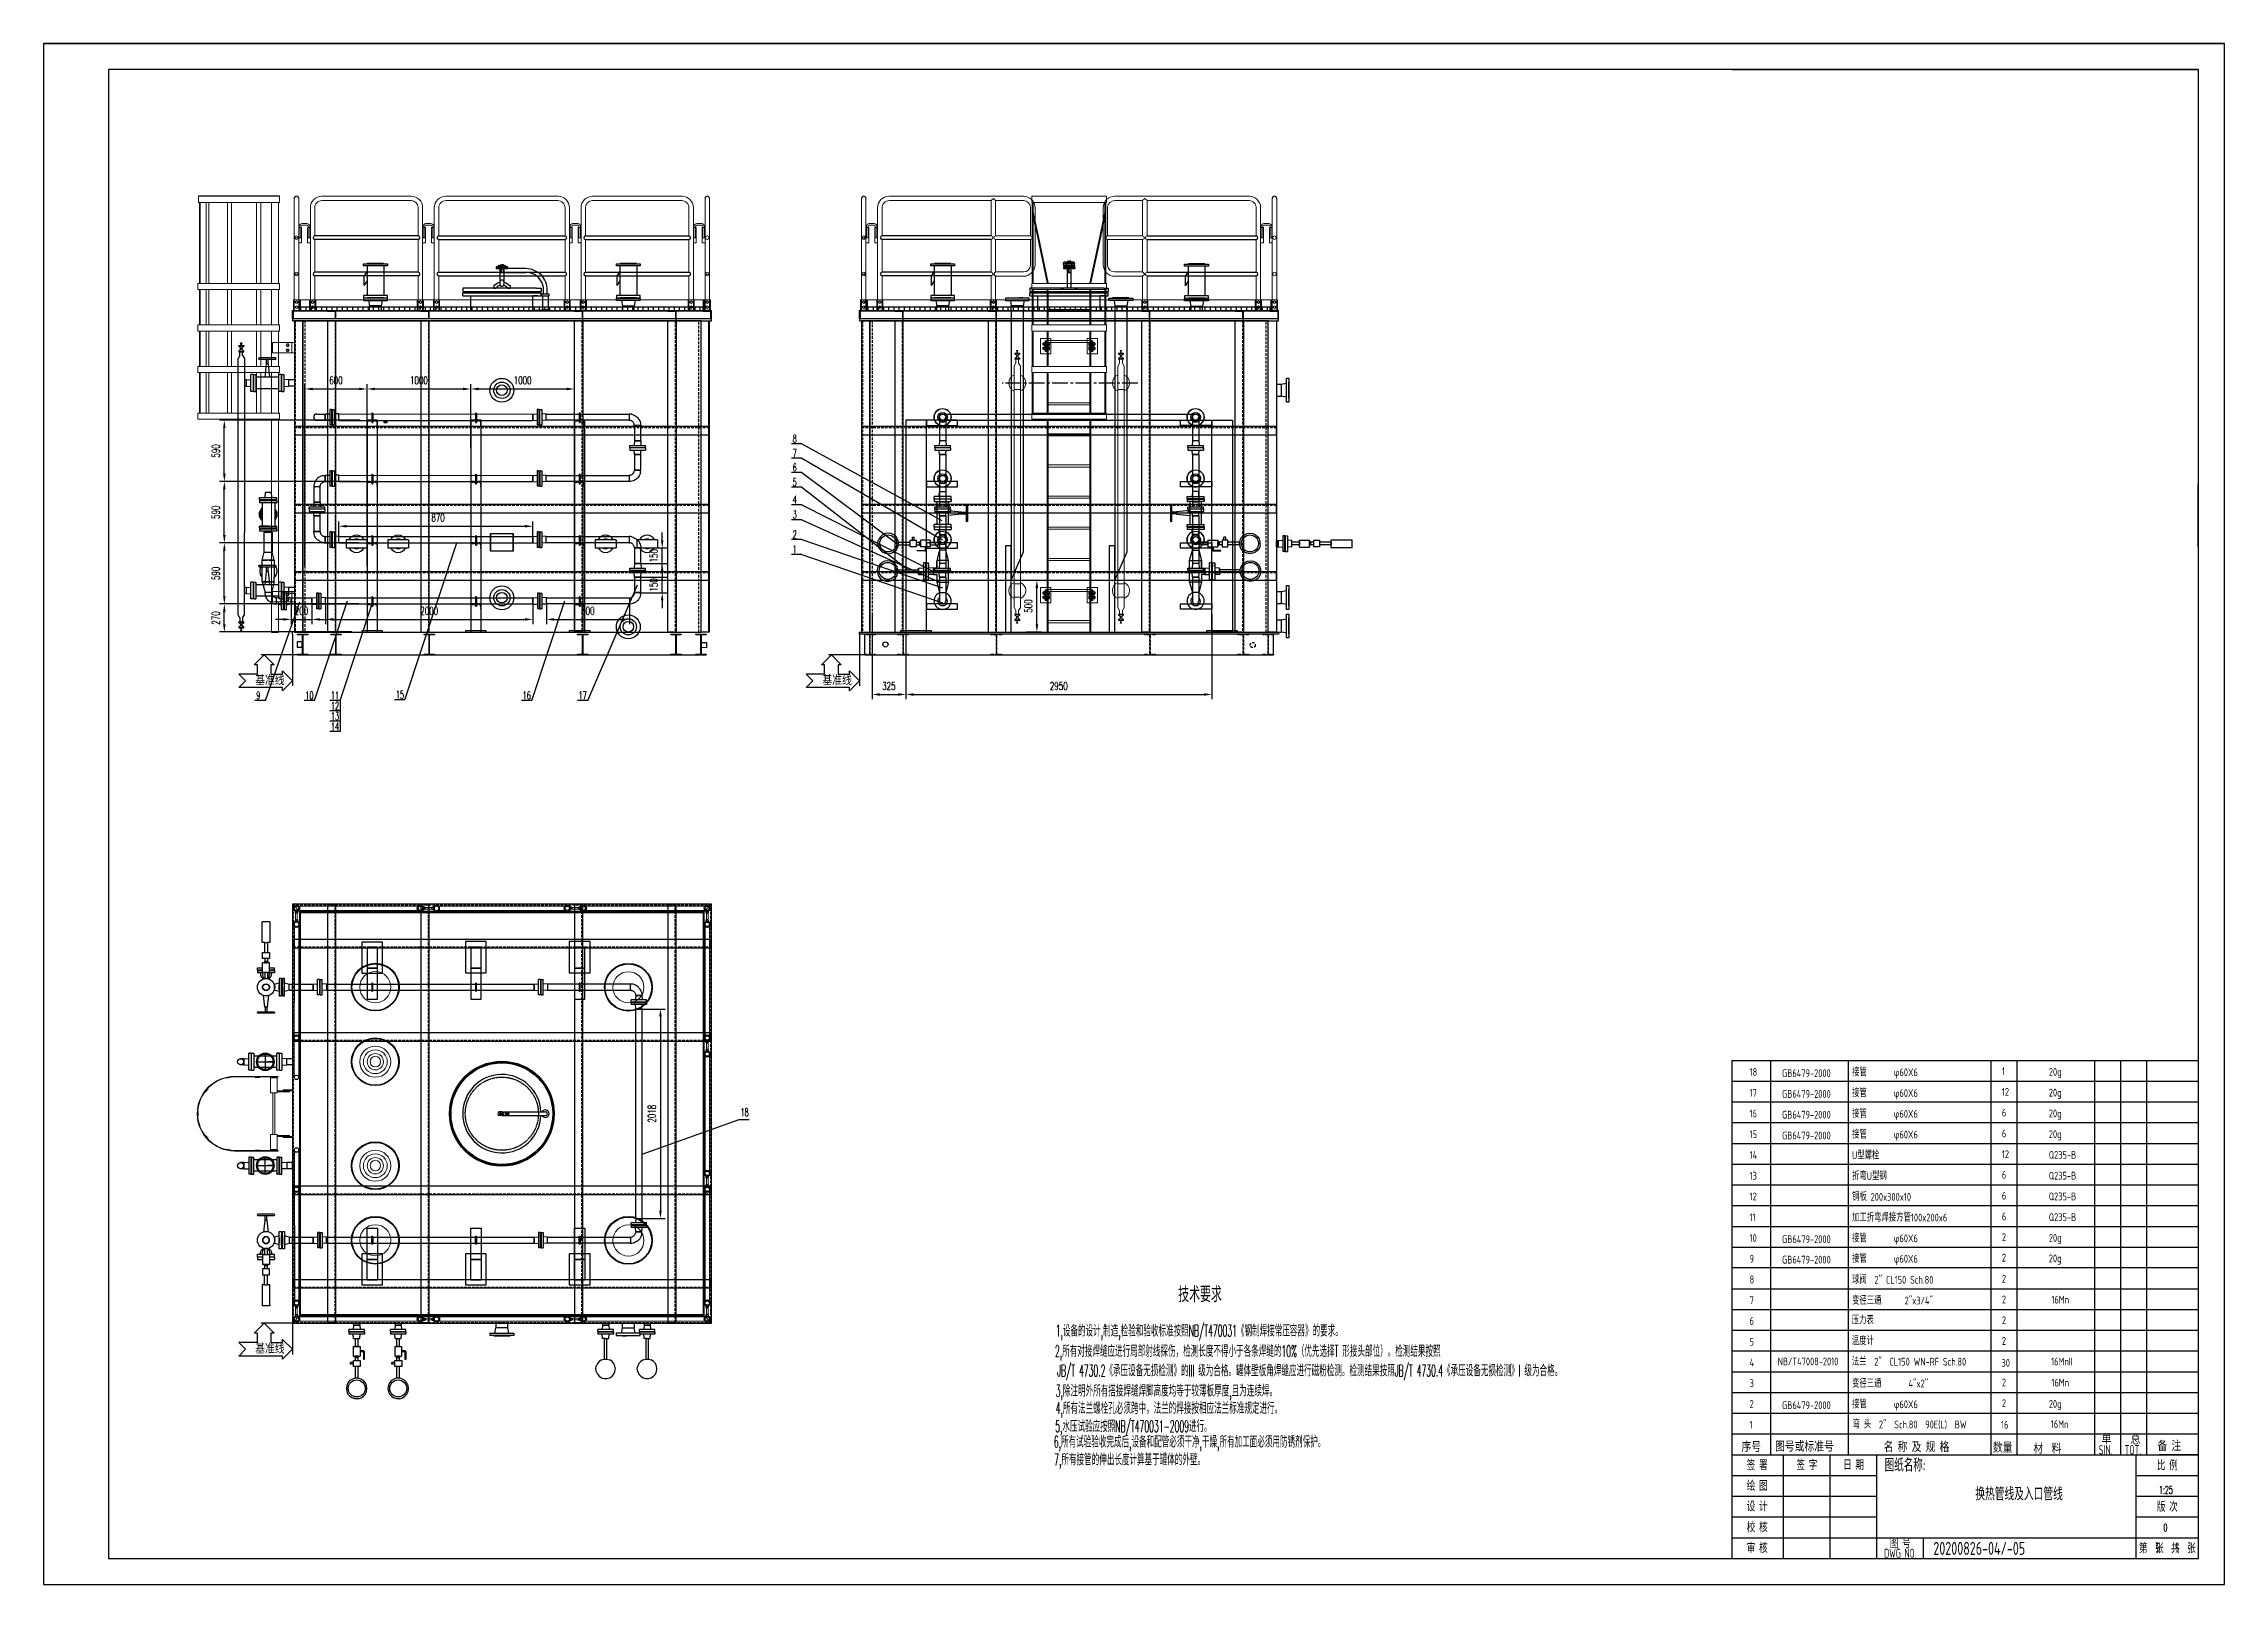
# Model space of a CAD drawing. Header units: millimetres. Extents: x 115735 to 194929, y 30422 to 45272.
# Drawn here: x 173904 to 194929, y 30422 to 45272 of the extents above; entities that cross this region are included whole.
import ezdxf
from ezdxf.enums import TextEntityAlignment as Align

# ---------------------------------------------------------------- set-up
doc = ezdxf.new("R2010")
doc.units = ezdxf.units.MM
for name, pattern in [('CENTER', [2, 1.25, -0.25, 0.25, -0.25]), ('CENTER2', [1.125, 0.75, -0.125, 0.125, -0.125]), ('DASHED', [0.75, 0.5, -0.25]), ('DASHED2', [0.375, 0.25, -0.125])]:
    doc.linetypes.add(name, pattern=pattern)
for name, color, linetype in [('08文字层', 1, 'Continuous'), ('09图框与明细表层', 4, 'Continuous'), ('2细线层', 4, 'Continuous'), ('DATA', 4, 'Continuous'), ('DIM', 3, 'Continuous')]:
    doc.layers.add(name, color=color, linetype=linetype)
for name, color, linetype, lineweight in [('DRAWING', 7, 'Continuous', 30), ('ST_GL_CENTERLINE', 1, 'CENTER2', 0), ('ST_GL_WELDING SYMBOL', 6, 'Continuous', 13), ('ST_MA _FITTING', 6, 'Continuous', 13), ('ST_MA_EQUI', 7, 'Continuous', 15), ('图层1', 7, 'Continuous', 30)]:
    doc.layers.add(name, color=color, linetype=linetype, lineweight=lineweight)
doc.styles.add('HZFS', font='txt.shx', dxfattribs={"width": 0.67, "bigfont": 'HZFS.shx'})
doc.styles.add('JEREH', font='isocp.shx', dxfattribs={"width": 0.7, "bigfont": 'hzfs.shx'})
doc.styles.add('残雪', font='romans.shx', dxfattribs={"width": 0.5, "bigfont": 'hztxt.shx'})
doc.dimstyles.new('DIMSTD1-35', dxfattribs={"dimscale": 30, "dimtxt": 2.5, "dimasz": 2.5, "dimexe": 1.5, "dimexo": 0.5, "dimgap": 1.5, "dimtad": 1, "dimdec": 0, "dimrnd": 0.1, "dimdsep": 46, "dimtxsty": 'HZFS', "dimcen": 0, "dimclrd": 4, "dimclre": 4, "dimclrt": 4, "dimadec": 0, "dimazin": 0, "dimtfac": 0.5, "dimtdec": 4, "dimtmove": 0, "dimatfit": 3, "dimfxl": 1, "dimtolj": 1, "dimarcsym": 0})

msp = doc.modelspace()

# ---------------------------------------------------------------- texts
at = {"layer": '08文字层', "style": 'JEREH', "width": 0.7}
for p in [(194284.9, 30776.2), (194473.7, 30772.7)]:
    msp.add_text('5', height=87.5, dxfattribs=at).set_placement(p, align=Align.MIDDLE)
at = {"layer": '09图框与明细表层', "color": 4, "style": 'JEREH', "width": 0.7}
for s, p in [('签 署', (190424.5, 31578.1)), ('签 字', (190903.9, 31578.1)), ('日 期', (191353.9, 31578.1)), ('绘 图', (190424.5, 31378.1)), ('设 计', (190424.5, 31178.1)), ('校 核', (190424.5, 30978.1)), ('审 核', (190424.5, 30778.1))]:
    msp.add_text(s, height=87.5, dxfattribs=at).set_placement(p, align=Align.MIDDLE)
msp.add_text('图纸名称:', height=125, dxfattribs=at).set_placement((191653.9, 31571.8), align=Align.MIDDLE_LEFT)
at = {"layer": '09图框与明细表层', "style": 'JEREH', "width": 0.7}
for s, p in [('比 例', (194378.9, 31575.3)), ('版 次', (194378.9, 31175.3)), ('DWG NO.', (191803.9, 30721.8)), ('图 号', (191803.9, 30821.8)), ('第  张  共  张', (194378.9, 30776.2))]:
    msp.add_text(s, height=87.5, dxfattribs=at).set_placement(p, align=Align.MIDDLE)
at = {"layer": '09图框与明细表层', "color": 4, "style": 'JEREH', "width": 0.75}
for s, p in [('换热管线及入口管线', (192527.4, 31230.8)), ('20200826-04/-05', (192122.8, 30706.4))]:
    msp.add_text(s, height=125, dxfattribs=at).set_placement(p)
at = {"layer": '2细线层', "ltscale": 80, "style": 'JEREH', "width": 0.7}
for s, height, p in [('18', 75, (190351.3, 35322.7)), ('17', 75, (190351.3, 35122.7)), ('16', 75, (190351.3, 34922.7)), ('15', 75, (190351.3, 34722.7)), ('压力表', 75, (191336.6, 32930.5)), ('温度计', 75, (191336.6, 32730.5)), ('NB/T47008-2010', 75, (190621.9, 32533.1)), ('法兰  2"  CL150 WN-RF Sch.80', 75, (191336.6, 32530.5)), ('SIN.', 90, (193717.2, 31673.9)), ('单', 100, (193744.8, 31772.1)), ('总', 100, (194024.4, 31770))]:
    msp.add_text(s, height=height, dxfattribs=at).set_placement(p)
at = {"layer": '2细线层', "color": 4, "ltscale": 80}
for s, height, style, width, p in [('GB6479-2000', 75, 'JEREH', 0.7, (190664.8, 35311)), ('接管       φ60X6', 75, 'JEREH', 0.7, (191339.5, 35319.5)), ('1', 75, 'JEREH', 0.7, (192783.7, 35330.4)), ('20g', 75, 'JEREH', 0.7, (193236.5, 35323.5)), ('GB6479-2000', 75, 'JEREH', 0.7, (190664.8, 35111)), ('接管       φ60X6', 75, 'JEREH', 0.7, (191339.5, 35119.5)), ('12', 75, 'JEREH', 0.7, (192783.7, 35130.4)), ('20g', 75, 'JEREH', 0.7, (193236.5, 35123.5)), ('GB6479-2000', 75, 'JEREH', 0.7, (190664.8, 34911)), ('接管       φ60X6', 75, 'JEREH', 0.7, (191339.5, 34919.5)), ('6', 75, 'JEREH', 0.7, (192783.7, 34930.4)), ('20g', 75, 'JEREH', 0.7, (193236.5, 34923.5)), ('GB6479-2000', 75, 'JEREH', 0.7, (190664.8, 34711)), ('接管       φ60X6', 75, 'JEREH', 0.7, (191339.5, 34719.5)), ('6', 75, 'JEREH', 0.7, (192783.7, 34730.4)), ('20g', 75, 'JEREH', 0.7, (193236.5, 34723.5)), ('14', 75, 'JEREH', 0.7, (190351.3, 34522.7)), ('U型螺栓', 75, 'JEREH', 0.7, (191339.5, 34519.5)), ('12', 75, 'JEREH', 0.7, (192783.7, 34530.4)), ('Q235-B', 75, 'JEREH', 0.7, (193236.5, 34523.5)), ('13', 75, 'JEREH', 0.7, (190351.3, 34322.7)), ('折弯U型钢', 75, 'JEREH', 0.7, (191339.5, 34319.5)), ('6', 75, 'JEREH', 0.7, (192783.7, 34330.4)), ('Q235-B', 75, 'JEREH', 0.7, (193236.5, 34323.5)), ('12', 75, 'JEREH', 0.7, (190351.3, 34122.7)), ('钢板 200x300x10', 75, 'JEREH', 0.7, (191339.5, 34119.5)), ('6', 75, 'JEREH', 0.7, (192783.7, 34130.4)), ('Q235-B', 75, 'JEREH', 0.7, (193236.5, 34123.5)), ('11', 75, 'JEREH', 0.7, (190351.3, 33922.7)), ('加工折弯焊接方管100x200x6', 75, 'JEREH', 0.7, (191339.5, 33919.5)), ('6', 75, 'JEREH', 0.7, (192783.7, 33930.4)), ('Q235-B', 75, 'JEREH', 0.7, (193236.5, 33923.5)), ('10', 75, 'JEREH', 0.7, (190351.3, 33722.7)), ('GB6479-2000', 75, 'JEREH', 0.7, (190664.8, 33711)), ('接管       φ60X6', 75, 'JEREH', 0.7, (191339.5, 33719.5)), ('2', 75, 'JEREH', 0.7, (192783.7, 33730.4)), ('20g', 75, 'JEREH', 0.7, (193236.5, 33723.5)), ('9', 75, 'JEREH', 0.7, (190351.3, 33522.7)), ('GB6479-2000', 75, 'JEREH', 0.7, (190664.8, 33514)), ('接管       φ60X6', 75, 'JEREH', 0.7, (191339.5, 33522.4)), ('2', 75, 'JEREH', 0.7, (192783.7, 33533.4)), ('20g', 75, 'JEREH', 0.7, (193236.5, 33526.5)), ('8', 75, 'JEREH', 0.7, (190351.3, 33322.7)), ('球阀  2" CL150 Sch.80', 75, 'JEREH', 0.7, (191339.5, 33319.5)), ('2', 75, 'JEREH', 0.7, (192783.7, 33330.4)), ('7', 75, 'JEREH', 0.7, (190351.3, 33122.7)), ('变径三通      2"x3/4"', 75, 'JEREH', 0.7, (191339.5, 33119.5)), ('2', 75, 'JEREH', 0.7, (192783.7, 33130.4)), ('16Mn', 75, 'JEREH', 0.7, (193261.3, 33128.3)), ('1,设备的设计,制造,检验和验收标准按照NB/T470031《钢制焊接常压容器》的要求。 ', 112.5, '残雪', 0.48, (183661.5, 32810.3)), ('6', 75, 'JEREH', 0.7, (190351.3, 32922.7)), ('2', 75, 'JEREH', 0.7, (192783.7, 32930.4)), ('2', 75, 'JEREH', 0.7, (192783.7, 32730.4)), ('2,所有对接焊缝应进行局部射线探伤，检测长度不得小于各条焊缝的10%%%（优先选择T 形接头部位）。检测结果按照', 112.5, '残雪', 0.48, (183654.4, 32614)), ('4', 75, 'JEREH', 0.7, (190351.3, 32522.7)), ('5', 75, 'JEREH', 0.7, (190351.3, 32722.7)), ('30', 75, 'JEREH', 0.7, (192780.4, 32518.7)), ('16MnII', 75, 'JEREH', 0.7, (193258.4, 32532.6)), ('JB/T 4730.2《承压设备无损检测》的III 级为合格。罐体壁板角焊缝应进行磁粉检测。检测结果按照JB/T 4730.4《承压设备无损检测》I 级为合格。', 112.5, '残雪', 0.48, (183675.7, 32426.2)), ('3', 75, 'JEREH', 0.7, (190351.3, 32322.7)), ('变径三通       4"x2"', 75, 'JEREH', 0.7, (191339.5, 32319.5)), ('2', 75, 'JEREH', 0.7, (192783.7, 32330.4)), ('16Mn', 75, 'JEREH', 0.7, (193261.3, 32328.3)), ('3,除注明外所有搭接焊缝焊脚高度均等于较薄板厚度,且为连续焊。', 112.5, '残雪', 0.48, (183661.5, 32231.7)), ('4,所有法兰螺栓孔必须跨中，法兰的焊接按相应法兰标准规定进行。', 112.5, '残雪', 0.48, (183661.5, 32064.2)), ('2', 75, 'JEREH', 0.7, (190351.3, 32122.7)), ('GB6479-2000', 75, 'JEREH', 0.7, (190664.8, 32111)), ('接管       φ60X6', 75, 'JEREH', 0.7, (191339.5, 32119.5)), ('2', 75, 'JEREH', 0.7, (192783.7, 32130.4)), ('20g', 75, 'JEREH', 0.7, (193236.5, 32123.5)), ('5,水压试验应按照NB/T470031-2009进行。', 112.5, '残雪', 0.48, (183656.4, 31889.7)), ('1', 75, 'JEREH', 0.7, (190351.3, 31922.7)), ('弯 头  2"  Sch.80  90E(L)  BW', 75, 'JEREH', 0.7, (191344.9, 31925.3)), ('16', 75, 'JEREH', 0.7, (192775.1, 31922.5)), ('16Mn', 75, 'JEREH', 0.7, (193255.1, 31928.5)), ('6,所有试验验收完成后,设备和配管必须干净,干燥,所有加工面必须用防锈剂保护。', 112.5, '残雪', 0.48, (183643.4, 31740.2)), ('序号', 100, 'JEREH', 0.7, (190273.2, 31697)), ('图号或标准号', 100, 'JEREH', 0.7, (190596.7, 31701.5)), ('名 称 及 规 格', 100, 'JEREH', 0.7, (191644.2, 31697.2)), ('数量', 100, 'JEREH', 0.7, (192697.1, 31691)), ('材  料', 100, 'JEREH', 0.7, (193087.7, 31681.9)), ('TOT.', 90, 'JEREH', 0.7, (193967.2, 31673.9)), ('备 注', 100, 'JEREH', 0.7, (194283.5, 31707.1)), ('7,所有接管的伸出长度计算基于罐体的外壁。', 112.5, '残雪', 0.48, (183647.1, 31568.9))]:
    msp.add_text(s, height=height, dxfattribs=dict(at, style=style, width=width)).set_placement(p)
at = {"layer": '2细线层', "color": 4, "style": 'JEREH', "width": 0.7}
msp.add_text('技术要求 ', height=150, dxfattribs=at).set_placement((184843, 33141.6))
at = {"layer": '2细线层', "ltscale": 80, "style": '残雪', "width": 0.48}
for s, p in [('1:25', (194365.4, 31332.2)), ('0', (194360.6, 30969.1))]:
    msp.add_text(s, height=75, dxfattribs=at).set_placement(p, align=Align.MIDDLE)
at = {"layer": 'DIM', "ltscale": 80, "style": '残雪', "width": 0.5}
for s, p in [('8', (181125.9, 41427.7)), ('7', (181125.9, 41287.5)), ('6', (181125.9, 41151.4)), ('5', (181125.9, 41007.3)), ('4', (181125.9, 40839.3)), ('3', (181125.9, 40695.2)), ('2', (181125.9, 40503.6)), ('1', (181125.9, 40359.5)), ('9', (175953.3, 38952.1)), ('10', (176427.8, 38952.1)), ('11', (176674.2, 38952.1)), ('12', (176674.2, 38852.1)), ('15', (177299.3, 38960)), ('16', (178522.5, 38952.1)), ('17', (179061.9, 38952.1)), ('13', (176674.2, 38752.1)), ('14', (176674.2, 38652.1)), ('18', (180622.5, 34935.1))]:
    msp.add_text(s, height=75, dxfattribs=at).set_placement(p)
at = {"layer": 'DIM', "color": 8, "ltscale": 10, "style": 'JEREH', "width": 0.7}
for p in [(175943.7, 39086.8), (181412.4, 39086.8), (175943.7, 32644.2)]:
    msp.add_text('基准线', height=100, dxfattribs=at).set_placement(p)

# ---------------------------------------------------------------- blocks, each defined once
blk = doc.blocks.new('A$C1C226EB7')
at = {"color": 6, "linetype": 'DASHED2', "ltscale": 100}
for p, q in [((-100, -50), (-95, -50)), ((-95, -50), (-95, -5)), ((-95, -5), (-5, -5)), ((-5, -5), (-5, -50))]:
    blk.add_line(p, q, dxfattribs=at)
blk.add_lwpolyline([(-5, -50), (0, -50), (0, 0), (-100, 0), (-100, -50), (-95, -50)], dxfattribs=at)
blk = doc.blocks.new('A$C023B0C4C')
at = {"color": 4}
for p, q in [((-7, 0), (-7, -10)), ((7, 0), (7, -10))]:
    blk.add_line(p, q, dxfattribs=at)
blk.add_lwpolyline([(-12, 0), (12, 0), (12, -10), (-12, -10)], close=True, dxfattribs=at)
blk = doc.blocks.new('A$C6118497A')
at = {"color": 4}
for points in [[(-5, 0), (-5, -70)], [(5, -70), (5, 0)]]:
    blk.add_lwpolyline(points, dxfattribs=at)
for centre, start, end in [((0, 0), 0, 180), ((0, -70), 180, 0)]:
    blk.add_arc(centre, 5, start, end, dxfattribs=at)
blk = doc.blocks.new('*D293')
at = {"color": 4, "lineweight": -2, "transparency": 16777216}
for p, q in [((176875, 39871), (175601, 39871)), ((175646, 39676), (175646, 39796)), ((176875, 39601), (175601, 39601))]:
    blk.add_line(p, q, dxfattribs=at)
at = {"color": 4, "transparency": 16777216}
for points in [[(175634, 39796), (175659, 39796), (175646, 39871)], [(175634, 39676), (175659, 39676), (175646, 39601)]]:
    blk.add_solid(points, dxfattribs=at)
at = {"layer": 'Defpoints', "color": 0, "transparency": 16777216}
for p in [(175646, 39871), (176890, 39871), (176890, 39601)]:
    blk.add_point(p, dxfattribs=at)
at = {"color": 4, "transparency": 16777216, "insert": (175564, 39736), "char_height": 75, "attachment_point": 5, "rotation": 90, "style": 'HZFS'}
blk.add_mtext('\\A1;270', dxfattribs=at)
blk = doc.blocks.new('*D294')
at = {"color": 4, "lineweight": -2, "transparency": 16777216}
for p, q in [((176944, 40460), (175601, 40460)), ((175646, 39946), (175646, 40385)), ((176944, 39871), (175601, 39871))]:
    blk.add_line(p, q, dxfattribs=at)
at = {"color": 4, "transparency": 16777216}
for points in [[(175634, 40385), (175659, 40385), (175646, 40460)], [(175634, 39946), (175659, 39946), (175646, 39871)]]:
    blk.add_solid(points, dxfattribs=at)
at = {"layer": 'Defpoints', "color": 0, "transparency": 16777216}
for p in [(175646, 40460), (176959, 40460), (176959, 39871)]:
    blk.add_point(p, dxfattribs=at)
at = {"color": 4, "transparency": 16777216, "insert": (175564, 40166), "char_height": 75, "attachment_point": 5, "rotation": 90, "style": 'HZFS'}
blk.add_mtext('\\A1;590', dxfattribs=at)
blk = doc.blocks.new('*D295')
at = {"color": 4, "lineweight": -2, "transparency": 16777216}
for p, q in [((176735, 41051), (175601, 41051)), ((175646, 40535), (175646, 40976)), ((176735, 40460), (175601, 40460))]:
    blk.add_line(p, q, dxfattribs=at)
at = {"color": 4, "transparency": 16777216}
for points in [[(175634, 40976), (175659, 40976), (175646, 41051)], [(175634, 40535), (175659, 40535), (175646, 40460)]]:
    blk.add_solid(points, dxfattribs=at)
at = {"layer": 'Defpoints', "color": 0, "transparency": 16777216}
for p in [(175646, 41051), (176750, 41051), (176750, 40460)]:
    blk.add_point(p, dxfattribs=at)
at = {"color": 4, "transparency": 16777216, "insert": (175564, 40755), "char_height": 75, "attachment_point": 5, "rotation": 90, "style": 'HZFS'}
blk.add_mtext('\\A1;590', dxfattribs=at)
blk = doc.blocks.new('*D296')
at = {"color": 4, "lineweight": -2, "transparency": 16777216}
for p, q in [((176955, 41641), (175601, 41641)), ((175646, 41126), (175646, 41566)), ((176955, 41051), (175601, 41051))]:
    blk.add_line(p, q, dxfattribs=at)
at = {"color": 4, "transparency": 16777216}
for points in [[(175634, 41566), (175659, 41566), (175646, 41641)], [(175634, 41126), (175659, 41126), (175646, 41051)]]:
    blk.add_solid(points, dxfattribs=at)
at = {"layer": 'Defpoints', "color": 0, "transparency": 16777216}
for p in [(175646, 41641), (176970, 41641), (176970, 41051)]:
    blk.add_point(p, dxfattribs=at)
at = {"color": 4, "transparency": 16777216, "insert": (175564, 41346), "char_height": 75, "attachment_point": 5, "rotation": 90, "style": 'HZFS'}
blk.add_mtext('\\A1;590', dxfattribs=at)
blk = doc.blocks.new('*D297')
at = {"color": 4, "lineweight": -2, "transparency": 16777216}
for p, q in [((176290, 39886), (176290, 39677)), ((176490, 39886), (176490, 39677)), ((176215, 39722), (176140, 39722)), ((176290, 39722), (176490, 39722)), ((176565, 39722), (176640, 39722))]:
    blk.add_line(p, q, dxfattribs=at)
at = {"color": 4, "transparency": 16777216}
for points in [[(176215, 39735), (176215, 39710), (176290, 39722)], [(176565, 39735), (176565, 39710), (176490, 39722)]]:
    blk.add_solid(points, dxfattribs=at)
at = {"layer": 'Defpoints', "color": 0, "transparency": 16777216}
for p in [(176290, 39901), (176490, 39901), (176490, 39722)]:
    blk.add_point(p, dxfattribs=at)
at = {"color": 4, "transparency": 16777216, "insert": (176390, 39805), "char_height": 75, "attachment_point": 5, "style": 'HZFS'}
blk.add_mtext('\\A1;200', dxfattribs=at)
blk = doc.blocks.new('*D298')
at = {"color": 4, "lineweight": -2, "transparency": 16777216}
for p, q in [((176621, 39871), (176621, 39677)), ((178621, 39884), (178621, 39677)), ((176696, 39722), (178546, 39722))]:
    blk.add_line(p, q, dxfattribs=at)
at = {"color": 4, "transparency": 16777216}
for points in [[(176696, 39735), (176696, 39710), (176621, 39722)], [(178546, 39735), (178546, 39710), (178621, 39722)]]:
    blk.add_solid(points, dxfattribs=at)
at = {"layer": 'Defpoints', "color": 0, "transparency": 16777216}
for p in [(176621, 39886), (178621, 39899), (178621, 39722)]:
    blk.add_point(p, dxfattribs=at)
at = {"color": 4, "transparency": 16777216, "insert": (177621, 39805), "char_height": 75, "attachment_point": 5, "style": 'HZFS'}
blk.add_mtext('\\A1;2000', dxfattribs=at)
blk = doc.blocks.new('*D299')
at = {"color": 4, "lineweight": -2, "transparency": 16777216}
for p, q in [((178751, 39886), (178751, 39677)), ((179551, 39890), (179551, 39677)), ((178826, 39722), (179476, 39722))]:
    blk.add_line(p, q, dxfattribs=at)
at = {"color": 4, "transparency": 16777216}
for points in [[(178826, 39735), (178826, 39710), (178751, 39722)], [(179476, 39735), (179476, 39710), (179551, 39722)]]:
    blk.add_solid(points, dxfattribs=at)
at = {"layer": 'Defpoints', "color": 0, "transparency": 16777216}
for p in [(178751, 39901), (179551, 39905), (179551, 39722)]:
    blk.add_point(p, dxfattribs=at)
at = {"color": 4, "transparency": 16777216, "insert": (179151, 39805), "char_height": 75, "attachment_point": 5, "style": 'HZFS'}
blk.add_mtext('\\A1;800', dxfattribs=at)
blk = doc.blocks.new('*D300')
at = {"color": 4, "lineweight": -2, "transparency": 16777216}
for p, q in [((179868, 40205), (179868, 40280)), ((179646, 39980), (179913, 39980)), ((179650, 40130), (179913, 40130)), ((179868, 39980), (179868, 40130)), ((179868, 39905), (179868, 39830))]:
    blk.add_line(p, q, dxfattribs=at)
at = {"color": 4, "transparency": 16777216}
for points in [[(179855, 40205), (179880, 40205), (179868, 40130)], [(179855, 39905), (179880, 39905), (179868, 39980)]]:
    blk.add_solid(points, dxfattribs=at)
at = {"layer": 'Defpoints', "color": 0, "transparency": 16777216}
for p in [(179631, 39980), (179635, 40130), (179868, 40130)]:
    blk.add_point(p, dxfattribs=at)
at = {"color": 4, "transparency": 16777216, "insert": (179785, 40055), "char_height": 75, "attachment_point": 5, "rotation": 90, "style": 'HZFS'}
blk.add_mtext('\\A1;150', dxfattribs=at)
blk = doc.blocks.new('*D301')
at = {"color": 4, "lineweight": -2, "transparency": 16777216}
for p, q in [((179645, 40411), (179913, 40411)), ((179868, 40486), (179868, 40561)), ((179868, 40261), (179868, 40411)), ((179646, 40261), (179913, 40261)), ((179868, 40186), (179868, 40111))]:
    blk.add_line(p, q, dxfattribs=at)
at = {"color": 4, "transparency": 16777216}
for points in [[(179855, 40486), (179880, 40486), (179868, 40411)], [(179855, 40186), (179880, 40186), (179868, 40261)]]:
    blk.add_solid(points, dxfattribs=at)
at = {"layer": 'Defpoints', "color": 0, "transparency": 16777216}
for p in [(179630, 40411), (179868, 40411), (179631, 40261)]:
    blk.add_point(p, dxfattribs=at)
at = {"color": 4, "transparency": 16777216, "insert": (179785, 40336), "char_height": 75, "attachment_point": 5, "rotation": 90, "style": 'HZFS'}
blk.add_mtext('\\A1;150', dxfattribs=at)
blk = doc.blocks.new('*D302')
at = {"color": 4, "lineweight": -2, "transparency": 16777216}
for p, q in [((176750, 40514), (176750, 40665)), ((176825, 40620), (178545, 40620)), ((178620, 40505), (178620, 40665))]:
    blk.add_line(p, q, dxfattribs=at)
at = {"color": 4, "transparency": 16777216}
for points in [[(176825, 40633), (176825, 40608), (176750, 40620)], [(178545, 40633), (178545, 40608), (178620, 40620)]]:
    blk.add_solid(points, dxfattribs=at)
at = {"layer": 'Defpoints', "color": 0, "transparency": 16777216}
for p in [(178620, 40620), (176750, 40499), (178620, 40490)]:
    blk.add_point(p, dxfattribs=at)
at = {"color": 4, "transparency": 16777216, "insert": (177685, 40703), "char_height": 75, "attachment_point": 5, "style": 'HZFS'}
blk.add_mtext('\\A1;1870', dxfattribs=at)
blk = doc.blocks.new('*D303')
at = {"color": 4, "lineweight": -2, "transparency": 16777216}
for p, q in [((176422, 40237), (176422, 41988)), ((176497, 41943), (176947, 41943)), ((177022, 40237), (177022, 41988))]:
    blk.add_line(p, q, dxfattribs=at)
at = {"color": 4, "transparency": 16777216}
for points in [[(176497, 41956), (176497, 41931), (176422, 41943)], [(176947, 41956), (176947, 41931), (177022, 41943)]]:
    blk.add_solid(points, dxfattribs=at)
at = {"layer": 'Defpoints', "color": 0, "transparency": 16777216}
for p in [(177022, 41943), (176422, 40222), (177022, 40222)]:
    blk.add_point(p, dxfattribs=at)
at = {"color": 4, "transparency": 16777216, "insert": (176722, 42026), "char_height": 75, "attachment_point": 5, "style": 'HZFS'}
blk.add_mtext('\\A1;600', dxfattribs=at)
blk = doc.blocks.new('*D304')
at = {"color": 4, "lineweight": -2, "transparency": 16777216}
for p, q in [((181891, 39771), (181891, 38954)), ((182216, 39771), (182216, 38954)), ((181966, 38999), (182141, 38999))]:
    blk.add_line(p, q, dxfattribs=at)
at = {"color": 4, "transparency": 16777216}
for points in [[(181966, 39011), (181966, 38986), (181891, 38999)], [(182141, 39011), (182141, 38986), (182216, 38999)]]:
    blk.add_solid(points, dxfattribs=at)
at = {"layer": 'Defpoints', "color": 0, "transparency": 16777216}
for p in [(181891, 39786), (182216, 39786), (182216, 38999)]:
    blk.add_point(p, dxfattribs=at)
at = {"color": 4, "transparency": 16777216, "insert": (182053, 39081), "char_height": 75, "attachment_point": 5, "style": 'HZFS'}
blk.add_mtext('\\A1;325', dxfattribs=at)
blk = doc.blocks.new('*D305')
at = {"color": 4, "lineweight": -2, "transparency": 16777216}
for p, q in [((182216, 39771), (182216, 38954)), ((185166, 39771), (185166, 38954)), ((182291, 38999), (185091, 38999))]:
    blk.add_line(p, q, dxfattribs=at)
at = {"color": 4, "transparency": 16777216}
for points in [[(182291, 39011), (182291, 38986), (182216, 38999)], [(185091, 39011), (185091, 38986), (185166, 38999)]]:
    blk.add_solid(points, dxfattribs=at)
at = {"layer": 'Defpoints', "color": 0, "transparency": 16777216}
for p in [(182216, 39786), (185166, 39786), (185166, 38999)]:
    blk.add_point(p, dxfattribs=at)
at = {"color": 4, "transparency": 16777216, "insert": (183691, 39081), "char_height": 75, "attachment_point": 5, "style": 'HZFS'}
blk.add_mtext('\\A1;2950', dxfattribs=at)
blk = doc.blocks.new('*D306')
at = {"color": 4, "lineweight": -2, "transparency": 16777216}
for p, q in [((179661, 35967), (179896, 35967)), ((179851, 35892), (179851, 34024)), ((179658, 33949), (179896, 33949))]:
    blk.add_line(p, q, dxfattribs=at)
at = {"color": 4, "transparency": 16777216}
for points in [[(179838, 35892), (179863, 35892), (179851, 35967)], [(179838, 34024), (179863, 34024), (179851, 33949)]]:
    blk.add_solid(points, dxfattribs=at)
at = {"layer": 'Defpoints', "color": 0, "transparency": 16777216}
for p in [(179646, 35967), (179643, 33949), (179851, 33949)]:
    blk.add_point(p, dxfattribs=at)
at = {"color": 4, "transparency": 16777216, "insert": (179768, 34958), "char_height": 75, "attachment_point": 5, "rotation": 90, "style": 'HZFS'}
blk.add_mtext('\\A1;2018', dxfattribs=at)
blk = doc.blocks.new('*D307')
at = {"color": 4, "lineweight": -2, "transparency": 16777216}
for p, q in [((177022, 41379), (177022, 41988)), ((177097, 41943), (177947, 41943)), ((178022, 41379), (178022, 41988))]:
    blk.add_line(p, q, dxfattribs=at)
at = {"color": 4, "transparency": 16777216}
for points in [[(177097, 41956), (177097, 41931), (177022, 41943)], [(177947, 41956), (177947, 41931), (178022, 41943)]]:
    blk.add_solid(points, dxfattribs=at)
at = {"layer": 'Defpoints', "color": 0, "transparency": 16777216}
for p in [(178022, 41943), (177022, 41364), (178022, 41364)]:
    blk.add_point(p, dxfattribs=at)
at = {"color": 4, "transparency": 16777216, "insert": (177522, 42026), "char_height": 75, "attachment_point": 5, "style": 'HZFS'}
blk.add_mtext('\\A1;1000', dxfattribs=at)
blk = doc.blocks.new('*D308')
at = {"color": 4, "lineweight": -2, "transparency": 16777216}
for p, q in [((178022, 41379), (178022, 41988)), ((178097, 41943), (178947, 41943)), ((179022, 41379), (179022, 41988))]:
    blk.add_line(p, q, dxfattribs=at)
at = {"color": 4, "transparency": 16777216}
for points in [[(178097, 41956), (178097, 41931), (178022, 41943)], [(178947, 41956), (178947, 41931), (179022, 41943)]]:
    blk.add_solid(points, dxfattribs=at)
at = {"layer": 'Defpoints', "color": 0, "transparency": 16777216}
for p in [(179022, 41943), (178022, 41364), (179022, 41364)]:
    blk.add_point(p, dxfattribs=at)
at = {"color": 4, "transparency": 16777216, "insert": (178522, 42026), "char_height": 75, "attachment_point": 5, "style": 'HZFS'}
blk.add_mtext('\\A1;1000', dxfattribs=at)
blk = doc.blocks.new('*D309')
at = {"color": 4, "lineweight": -2, "transparency": 16777216}
for p, q in [((183249, 40101), (183525, 40101)), ((183480, 39676), (183480, 40026)), ((183376, 39601), (183525, 39601))]:
    blk.add_line(p, q, dxfattribs=at)
at = {"color": 4, "transparency": 16777216}
for points in [[(183468, 40026), (183493, 40026), (183480, 40101)], [(183468, 39676), (183493, 39676), (183480, 39601)]]:
    blk.add_solid(points, dxfattribs=at)
at = {"layer": 'Defpoints', "color": 0, "transparency": 16777216}
for p in [(183234, 40101), (183480, 40101), (183361, 39601)]:
    blk.add_point(p, dxfattribs=at)
at = {"color": 4, "transparency": 16777216, "insert": (183398, 39851), "char_height": 75, "attachment_point": 5, "rotation": 90, "style": 'HZFS'}
blk.add_mtext('\\A1;500', dxfattribs=at)

# ---------------------------------------------------------------- dimensions: what is measured, and where the dimension line sits
at = {"color": 4}
for base, p1, p2, picture, middle in [((177021.9, 41943.3), (176421.9, 40221.8), (177021.9, 40221.8), '*D303', (176721.9, 42025.8)), ((178021.9, 41943.3), (177021.9, 41363.9), (178021.9, 41363.9), '*D307', (177521.9, 42025.8)), ((179021.9, 41943.3), (178021.9, 41363.9), (179021.9, 41363.9), '*D308', (178521.9, 42025.8)), ((178619.8, 40620.5), (176750.2, 40498.8), (178619.8, 40490.1), '*D302', (177685, 40703)), ((178620.7, 39722.4), (176620.7, 39885.5), (178620.7, 39898.9), '*D298', (177620.7, 39804.9)), ((179551.1, 39722.4), (178751.1, 39900.5), (179551.1, 39905.4), '*D299', (179151.1, 39804.9)), ((182215.6, 38999), (181890.6, 39786.2), (182215.6, 39786.2), '*D304', (182053.1, 39081.5)), ((185165.6, 38999), (182215.6, 39786.2), (185165.6, 39786.2), '*D305', (183690.6, 39081.5))]:
    dim = msp.add_linear_dim(base=base, p1=p1, p2=p2, dimstyle='DIMSTD1-35', dxfattribs=at)
    dim.commit()
    dim.dimension.update_dxf_attribs({"geometry": picture, "text_midpoint": middle})
for base, p1, p2, picture, middle in [((175646.3, 41640.8), (176969.6, 41050.6), (176969.6, 41640.8), '*D296', (175563.8, 41345.7)), ((175646.3, 41050.6), (176750.2, 40460.3), (176750.2, 41050.6), '*D295', (175563.8, 40755.5)), ((175646.2882, 40460.3408), (176959.3961, 39870.8219), (176959.3961, 40460.3408), '*D294', (175563.7882, 40165.5814)), ((183480.5, 40100.8), (183360.8, 39600.8), (183233.6, 40100.8), '*D309', (183398, 39850.8)), ((175646.3, 39870.8), (176890.4, 39600.8), (176890.4, 39870.8), '*D293', (175563.8, 39735.8)), ((179850.9, 33949.3), (179645.9, 35967.3), (179642.6, 33949.3), '*D306', (179768.4, 34958.3))]:
    dim = msp.add_linear_dim(base=base, p1=p1, p2=p2, angle=90, dimstyle='DIMSTD1-35', dxfattribs=at)
    dim.commit()
    dim.dimension.update_dxf_attribs({"geometry": picture, "text_midpoint": middle})
for base, p1, p2, picture, middle in [((179867.6, 40410.8), (179631.3, 40260.8), (179629.8, 40410.8), '*D301', (179867.6, 40335.8)), ((179867.6, 40130.4), (179631, 39980.4), (179634.7, 40130.4), '*D300', (179867.6, 40055.4))]:
    dim = msp.add_linear_dim(base=base, p1=p1, p2=p2, angle=90, dimstyle='DIMSTD1-35', dxfattribs=at)
    dim.commit()
    dim.dimension.update_dxf_attribs({"geometry": picture, "text_midpoint": middle, "dimtype": 160})
dim = msp.add_linear_dim(base=(176490.3, 39722.4), p1=(176290.3, 39900.8), p2=(176490.3, 39900.5), dimstyle='DIMSTD1-35', dxfattribs=at)
dim.commit()
dim.dimension.update_dxf_attribs({"geometry": '*D297', "text_midpoint": (176390.3, 39722.4), "dimtype": 160})

# ---------------------------------------------------------------- linework, layer by layer
at = {"color": 8}
for p, q in [((176176.9, 43800.8), (175396.9, 43800.8)), ((177515.6, 43418.3), (176518.1, 43418.4)), ((177516.3, 43384.3), (176518.1, 43384.3)), ((177712.8, 43384.3), (178930.6, 43384.3)), ((177713.2, 43418.4), (178930.6, 43418.4)), ((179127.4, 43384.3), (180125.6, 43384.3)), ((179128.1, 43418.3), (180125.6, 43418.4)), ((183039.4, 43418.4), (181986.9, 43418.4)), ((183039.4, 43384.3), (181986.9, 43384.3)), ((184541.9, 43418.4), (185594.4, 43418.4)), ((184541.9, 43384.3), (185594.4, 43384.3)), ((177515.6, 43067.8), (176518.1, 43067.8)), ((177515.6, 43033.8), (176518.2, 43033.8)), ((177713.2, 43067.8), (178930.6, 43067.8)), ((177713.2, 43033.8), (178930.5, 43033.8)), ((179128.1, 43067.8), (180125.6, 43067.8)), ((179128.1, 43033.8), (180125.6, 43033.8)), ((183039.3, 43067.8), (181986.9, 43067.8)), ((183039.3, 43033.8), (181986.9, 43033.8)), ((184541.9, 43067.8), (185594.4, 43067.8)), ((184541.9, 43033.8), (185594.3, 43033.8)), ((176301.9, 42700.8), (180341.9, 42700.8)), ((176301.9, 42620.8), (176301.9, 42700.8)), ((180334.9, 42693.8), (176308.9, 42693.8)), ((176381.9, 42693.8), (176308.9, 42693.8)), ((176308.9, 42693.8), (176308.9, 42620.8)), ((176311.9, 42700.8), (176371.9, 42700.8)), ((176371.9, 42800.8), (176371.9, 42700.8)), ((180261.9, 42730.8), (176381.9, 42730.8)), ((176381.9, 42730.8), (176381.9, 42700.8)), ((176381.9, 42730.8), (176381.9, 42700.8)), ((176381.9, 42700.8), (176381.9, 42693.8)), ((176381.9, 42700.8), (180261.9, 42700.8)), ((176431.9, 42730.8), (176431.9, 42700.8)), ((176466.9, 42700.8), (176526.9, 42700.8)), ((176481.9, 42730.8), (176481.9, 42700.8)), ((176531.9, 42730.8), (176531.9, 42700.8)), ((176581.9, 42730.8), (176581.9, 42700.8)), ((176631.9, 42730.8), (176631.9, 42700.8)), ((176641.9, 42700.8), (176641.9, 42693.8)), ((176641.9, 42700.8), (176721.9, 42700.8)), ((176641.9, 42693.8), (176714.9, 42693.8)), ((176681.9, 42730.8), (176681.9, 42700.8)), ((176714.9, 42693.8), (176714.9, 42620.8)), ((176721.9, 42620.8), (176721.9, 42700.8)), ((176731.9, 42730.8), (176731.9, 42700.8)), ((176781.9, 42730.8), (176781.9, 42700.8)), ((176831.9, 42730.8), (176831.9, 42700.8)), ((176881.9, 42730.8), (176881.9, 42700.8)), ((176931.9, 42730.8), (176931.9, 42700.8)), ((176981.9, 42730.8), (176981.9, 42700.8)), ((177024.4, 42820.8), (177024.4, 42818.8)), ((177031.9, 42730.8), (177031.9, 42700.8)), ((177081.9, 42730.8), (177081.9, 42700.8)), ((177131.9, 42730.8), (177131.9, 42700.8)), ((177181.9, 42730.8), (177181.9, 42700.8)), ((177231.9, 42730.8), (177231.9, 42700.8)), ((177281.9, 42730.8), (177281.9, 42700.8)), ((177331.9, 42730.8), (177331.9, 42700.8)), ((177381.9, 42730.8), (177381.9, 42700.8)), ((177431.9, 42730.8), (177431.9, 42700.8)), ((177481.9, 42730.8), (177481.9, 42700.8)), ((177506.9, 42700.8), (177566.9, 42700.8)), ((177531.9, 42730.8), (177531.9, 42700.8)), ((177541.9, 42700.8), (177541.9, 42693.8)), ((177541.9, 42700.8), (177621.9, 42700.8)), ((177541.9, 42693.8), (177614.9, 42693.8)), ((177581.9, 42730.8), (177581.9, 42700.8)), ((177614.9, 42693.8), (177614.9, 42620.8)), ((177621.9, 42620.8), (177621.9, 42700.8)), ((177631.9, 42730.8), (177631.9, 42700.8)), ((177661.9, 42700.8), (177721.9, 42700.8)), ((177681.9, 42730.8), (177681.9, 42700.8)), ((177731.9, 42730.8), (177731.9, 42700.8)), ((177781.9, 42730.8), (177781.9, 42700.8)), ((177831.9, 42730.8), (177831.9, 42700.8)), ((177881.9, 42730.8), (177881.9, 42700.8)), ((177931.9, 42730.8), (177931.9, 42700.8)), ((177981.9, 42730.8), (177981.9, 42700.8)), ((178031.9, 42730.8), (178031.9, 42700.8)), ((178081.9, 42730.8), (178081.9, 42700.8)), ((178131.9, 42730.8), (178131.9, 42700.8)), ((178181.9, 42730.8), (178181.9, 42700.8)), ((178231.9, 42730.8), (178231.9, 42700.8)), ((178281.9, 42730.8), (178281.9, 42700.8)), ((178331.9, 42730.8), (178331.9, 42700.8)), ((178381.9, 42730.8), (178381.9, 42700.8)), ((178431.9, 42730.8), (178431.9, 42700.8)), ((178481.9, 42730.8), (178481.9, 42700.8)), ((178531.9, 42730.8), (178531.9, 42700.8)), ((178581.9, 42730.8), (178581.9, 42700.8)), ((178631.9, 42730.8), (178631.9, 42700.8)), ((178681.9, 42730.8), (178681.9, 42700.8)), ((178731.9, 42730.8), (178731.9, 42700.8)), ((178781.9, 42730.8), (178781.9, 42700.8)), ((178831.9, 42730.8), (178831.9, 42700.8)), ((178881.9, 42730.8), (178881.9, 42700.8)), ((178981.8, 42700.8), (178921.8, 42700.8)), ((178931.9, 42730.8), (178931.9, 42700.8)), ((178981.9, 42730.8), (178981.9, 42700.8)), ((179021.9, 42700.8), (179021.9, 42693.8)), ((179021.9, 42700.8), (179101.9, 42700.8)), ((179021.9, 42693.8), (179094.9, 42693.8)), ((179031.9, 42730.8), (179031.9, 42700.8)), ((179136.9, 42700.8), (179076.9, 42700.8)), ((179081.9, 42730.8), (179081.9, 42700.8)), ((179094.9, 42693.8), (179094.9, 42620.8)), ((179101.9, 42600.8), (179101.9, 42700.8)), ((179101.9, 42700.8), (179101.9, 42693.8)), ((179131.9, 42730.8), (179131.9, 42700.8)), ((179181.9, 42730.8), (179181.9, 42700.8)), ((179231.9, 42730.8), (179231.9, 42700.8)), ((179281.9, 42730.8), (179281.9, 42700.8)), ((179331.9, 42730.8), (179331.9, 42700.8)), ((179381.9, 42730.8), (179381.9, 42700.8)), ((179431.9, 42730.8), (179431.9, 42700.8)), ((179481.9, 42730.8), (179481.9, 42700.8)), ((179531.9, 42730.8), (179531.9, 42700.8)), ((179581.9, 42730.8), (179581.9, 42700.8)), ((179619.4, 42820.8), (179619.4, 42818.8)), ((179631.9, 42730.8), (179631.9, 42700.8)), ((179681.9, 42730.8), (179681.9, 42700.8)), ((179731.9, 42730.8), (179731.9, 42700.8)), ((179781.9, 42730.8), (179781.9, 42700.8)), ((179831.9, 42730.8), (179831.9, 42700.8)), ((179881.9, 42730.8), (179881.9, 42700.8)), ((179921.9, 42700.8), (179921.9, 42693.8)), ((179921.9, 42700.8), (180001.9, 42700.8)), ((179921.9, 42693.8), (179994.9, 42693.8)), ((179931.9, 42730.8), (179931.9, 42700.8)), ((179981.9, 42730.8), (179981.9, 42700.8)), ((179994.9, 42693.8), (179994.9, 42620.8)), ((180001.9, 42600.8), (180001.9, 42700.8)), ((180031.9, 42730.8), (180031.9, 42700.8)), ((180081.9, 42730.8), (180081.9, 42700.8)), ((180176.9, 42700.8), (180116.9, 42700.8)), ((180131.9, 42730.8), (180131.9, 42700.8)), ((180181.9, 42730.8), (180181.9, 42700.8)), ((180231.9, 42730.8), (180231.9, 42700.8)), ((180261.9, 42700.8), (180261.9, 42730.8)), ((180261.9, 42700.8), (180261.9, 42693.8)), ((180261.9, 42700.8), (180341.9, 42700.8)), ((180261.9, 42693.8), (180334.9, 42693.8)), ((180271.9, 42800.8), (180271.9, 42700.8)), ((180331.9, 42700.8), (180271.9, 42700.8)), ((180334.9, 42693.8), (180334.9, 42620.8)), ((180341.9, 42620.8), (180341.9, 42700.8)), ((181770.6, 42700.8), (185810.6, 42700.8)), ((181770.6, 42620.8), (181770.6, 42700.8)), ((181850.6, 42700.8), (181770.6, 42700.8)), ((185803.6, 42693.8), (181777.6, 42693.8)), ((181850.6, 42693.8), (181777.6, 42693.8)), ((181777.6, 42693.8), (181777.6, 42620.8)), ((181780.6, 42700.8), (181840.6, 42700.8)), ((181840.6, 42800.8), (181840.6, 42700.8)), ((185730.6, 42730.8), (181850.6, 42730.8)), ((181850.6, 42730.8), (181850.6, 42700.8)), ((181850.6, 42730.8), (181850.6, 42700.8)), ((181850.6, 42700.8), (181850.6, 42693.8)), ((181850.6, 42700.8), (185730.6, 42700.8)), ((181900.6, 42730.8), (181900.6, 42700.8)), ((181935.6, 42700.8), (181995.6, 42700.8)), ((181950.6, 42730.8), (181950.6, 42700.8)), ((182000.6, 42730.8), (182000.6, 42700.8)), ((182050.6, 42730.8), (182050.6, 42700.8)), ((182100.6, 42730.8), (182100.6, 42700.8)), ((182110.6, 42700.8), (182110.6, 42693.8)), ((182110.6, 42700.8), (182190.6, 42700.8)), ((182110.6, 42693.8), (182183.6, 42693.8)), ((182150.6, 42730.8), (182150.6, 42700.8)), ((182183.6, 42693.8), (182183.6, 42620.8)), ((182190.6, 42600.8), (182190.6, 42700.8)), ((182200.6, 42730.8), (182200.6, 42700.8)), ((182250.6, 42730.8), (182250.6, 42700.8)), ((182300.6, 42730.8), (182300.6, 42700.8)), ((182350.6, 42730.8), (182350.6, 42700.8)), ((182400.6, 42730.8), (182400.6, 42700.8)), ((182450.6, 42730.8), (182450.6, 42700.8)), ((182493.5, 42820.8), (182493.5, 42818.8)), ((182500.6, 42730.8), (182500.6, 42700.8)), ((182550.6, 42730.8), (182550.6, 42700.8)), ((182600.6, 42730.8), (182600.6, 42700.8)), ((182650.6, 42730.8), (182650.6, 42700.8)), ((182700.6, 42730.8), (182700.6, 42700.8)), ((182750.6, 42730.8), (182750.6, 42700.8)), ((182800.6, 42730.8), (182800.6, 42700.8)), ((182850.6, 42730.8), (182850.6, 42700.8)), ((182900.6, 42730.8), (182900.6, 42700.8)), ((182950.6, 42730.8), (182950.6, 42700.8)), ((183000.6, 42730.8), (183000.6, 42700.8)), ((183010.6, 42700.8), (183010.6, 42693.8)), ((183010.6, 42700.8), (183090.6, 42700.8)), ((183010.6, 42693.8), (183083.6, 42693.8)), ((183030.6, 42700.8), (183090.6, 42700.8)), ((183050.6, 42730.8), (183050.6, 42700.8)), ((183083.6, 42693.8), (183083.6, 42620.8)), ((183090.6, 42600.8), (183090.6, 42700.8)), ((183100.6, 42730.8), (183100.6, 42700.8)), ((183150.6, 42730.8), (183150.6, 42700.8)), ((183200.6, 42730.8), (183200.6, 42700.8)), ((183250.6, 42730.8), (183250.6, 42700.8)), ((183300.6, 42730.8), (183300.6, 42700.8)), ((183350.6, 42730.8), (183350.6, 42700.8)), ((183400.6, 42730.8), (183400.6, 42700.8)), ((183450.6, 42730.8), (183450.6, 42700.8)), ((183500.6, 42730.8), (183500.6, 42700.8)), ((183550.6, 42730.8), (183550.6, 42700.8)), ((183600.6, 42730.8), (183600.6, 42700.8)), ((183650.6, 42730.8), (183650.6, 42700.8)), ((183700.6, 42730.8), (183700.6, 42700.8)), ((183750.6, 42730.8), (183750.6, 42700.8)), ((183800.6, 42730.8), (183800.6, 42700.8)), ((183850.6, 42730.8), (183850.6, 42700.8)), ((183900.6, 42730.8), (183900.6, 42700.8)), ((183950.6, 42730.8), (183950.6, 42700.8)), ((184000.6, 42730.8), (184000.6, 42700.8)), ((184050.6, 42730.8), (184050.6, 42700.8)), ((184100.6, 42730.8), (184100.6, 42700.8)), ((184150.6, 42730.8), (184150.6, 42700.8)), ((184200.6, 42730.8), (184200.6, 42700.8)), ((184250.6, 42730.8), (184250.6, 42700.8)), ((184300.6, 42730.8), (184300.6, 42700.8)), ((184350.6, 42730.8), (184350.6, 42700.8)), ((184400.6, 42730.8), (184400.6, 42700.8)), ((184450.6, 42730.8), (184450.6, 42700.8)), ((184490.6, 42700.8), (184490.6, 42693.8)), ((184490.6, 42700.8), (184570.6, 42700.8)), ((184550.6, 42700.8), (184490.6, 42700.8)), ((184490.6, 42693.8), (184563.6, 42693.8)), ((184500.6, 42730.8), (184500.6, 42700.8)), ((184550.6, 42730.8), (184550.6, 42700.8)), ((184563.6, 42693.8), (184563.6, 42620.8)), ((184570.6, 42600.8), (184570.6, 42700.8)), ((184600.6, 42730.8), (184600.6, 42700.8)), ((184650.6, 42730.8), (184650.6, 42700.8)), ((184700.6, 42730.8), (184700.6, 42700.8)), ((184750.6, 42730.8), (184750.6, 42700.8)), ((184800.6, 42730.8), (184800.6, 42700.8)), ((184850.6, 42730.8), (184850.6, 42700.8)), ((184900.6, 42730.8), (184900.6, 42700.8)), ((184950.6, 42730.8), (184950.6, 42700.8)), ((185000.6, 42730.8), (185000.6, 42700.8)), ((185050.6, 42730.8), (185050.6, 42700.8)), ((185098.1, 42816.7), (185098.1, 42814.7)), ((185100.6, 42730.8), (185100.6, 42700.8)), ((185150.6, 42730.8), (185150.6, 42700.8)), ((185200.6, 42730.8), (185200.6, 42700.8)), ((185250.6, 42730.8), (185250.6, 42700.8)), ((185300.6, 42730.8), (185300.6, 42700.8)), ((185350.6, 42730.8), (185350.6, 42700.8)), ((185390.6, 42700.8), (185390.6, 42693.8)), ((185390.6, 42700.8), (185470.6, 42700.8)), ((185390.6, 42693.8), (185463.6, 42693.8)), ((185400.6, 42730.8), (185400.6, 42700.8)), ((185450.6, 42730.8), (185450.6, 42700.8)), ((185463.6, 42693.8), (185463.6, 42620.8)), ((185470.6, 42600.8), (185470.6, 42700.8)), ((185500.6, 42730.8), (185500.6, 42700.8)), ((185550.6, 42730.8), (185550.6, 42700.8)), ((185645.6, 42700.8), (185585.6, 42700.8)), ((185600.6, 42730.8), (185600.6, 42700.8)), ((185650.6, 42730.8), (185650.6, 42700.8)), ((185700.6, 42730.8), (185700.6, 42700.8)), ((185730.6, 42700.8), (185730.6, 42730.8)), ((185730.6, 42700.8), (185730.6, 42693.8)), ((185730.6, 42700.8), (185810.6, 42700.8)), ((185730.6, 42693.8), (185803.6, 42693.8)), ((185740.6, 42800.8), (185740.6, 42700.8)), ((185800.6, 42700.8), (185740.6, 42700.8)), ((185803.6, 42693.8), (185803.6, 42620.8)), ((185810.6, 42620.8), (185810.6, 42700.8)), ((180341.9, 42620.8), (176301.9, 42620.8)), ((176301.9, 42620.8), (176301.9, 42600.8)), ((176301.9, 42600.8), (180341.9, 42600.8)), ((176401.9, 42600.8), (176321.9, 42600.8)), ((176321.9, 42600.8), (176321.9, 39600.8)), ((176401.9, 39600.8), (176401.9, 42600.8)), ((180241.9, 42600.8), (176401.9, 42600.8)), ((176401.9, 42600.8), (176401.9, 39600.8)), ((176721.9, 42600.8), (176641.9, 42600.8)), ((176641.9, 42600.8), (176641.9, 39600.8)), ((176721.9, 39600.8), (176721.9, 42600.8)), ((177621.9, 42600.8), (177541.9, 42600.8)), ((177541.9, 42600.8), (177541.9, 39600.8)), ((177621.9, 39600.8), (177621.9, 42600.8)), ((179021.9, 39600.8), (179021.9, 42600.8)), ((179021.9, 42600.8), (179101.9, 42600.8)), ((179101.9, 42600.8), (179101.9, 39600.8)), ((179921.9, 39600.8), (179921.9, 42600.8)), ((179921.9, 42600.8), (180001.9, 42600.8)), ((180001.9, 42600.8), (180001.9, 39600.8)), ((180241.9, 39600.8), (180241.9, 42600.8)), ((180241.9, 42600.8), (180321.9, 42600.8)), ((180241.9, 39600.8), (180241.9, 42600.8)), ((180313.9, 42600.8), (180313.9, 39600.8)), ((180321.9, 42600.8), (180321.9, 39600.8)), ((180341.9, 42600.8), (180341.9, 42620.8)), ((185810.6, 42620.8), (181770.6, 42620.8)), ((181770.6, 42620.8), (181770.6, 42600.8)), ((181770.6, 42600.8), (185810.6, 42600.8)), ((181870.6, 42600.8), (181790.6, 42600.8)), ((181790.6, 42600.8), (181790.6, 39600.8)), ((181870.6, 39600.8), (181870.6, 42600.8)), ((185710.6, 42600.8), (181870.6, 42600.8)), ((181870.6, 42600.8), (181870.6, 39600.8)), ((182190.6, 42600.8), (182110.6, 42600.8)), ((182110.6, 42600.8), (182110.6, 39600.8)), ((182190.6, 39600.8), (182190.6, 42600.8)), ((183090.6, 42600.8), (183010.6, 42600.8)), ((183010.6, 42600.8), (183010.6, 39600.8)), ((183090.6, 39600.8), (183090.6, 42600.8)), ((184490.6, 39600.8), (184490.6, 42600.8)), ((184490.6, 42600.8), (184570.6, 42600.8)), ((184570.6, 42600.8), (184570.6, 39600.8)), ((185390.6, 39600.8), (185390.6, 42600.8)), ((185390.6, 42600.8), (185470.6, 42600.8)), ((185470.6, 42600.8), (185470.6, 39600.8)), ((185710.6, 39600.8), (185710.6, 42600.8)), ((185710.6, 42600.8), (185790.6, 42600.8)), ((185710.6, 39600.8), (185710.6, 42600.8)), ((185790.6, 42600.8), (185790.6, 39600.8)), ((185810.6, 42600.8), (185810.6, 42620.8)), ((185790.6, 41987.8), (185790.6, 41873.8)), ((185910.6, 41853.3), (185908.6, 41853.3)), ((180321.9, 41580.8), (176321.9, 41580.8)), ((176321.9, 41580.8), (176321.9, 41500.8)), ((176321.9, 41500.8), (180321.9, 41500.8)), ((180321.9, 41500.8), (180321.9, 41580.8)), ((185790.6, 41580.8), (181790.6, 41580.8)), ((181790.6, 41580.8), (181790.6, 41500.8)), ((181790.6, 41500.8), (185790.6, 41500.8)), ((185790.6, 41500.8), (185790.6, 41580.8)), ((180321.9, 40830.8), (176321.9, 40830.8)), ((176321.9, 40830.8), (176321.9, 40750.8)), ((180321.9, 40750.8), (180321.9, 40830.8)), ((185790.6, 40830.8), (181790.6, 40830.8)), ((181790.6, 40830.8), (181790.6, 40750.8)), ((185790.6, 40750.8), (185790.6, 40830.8)), ((176321.9, 40750.8), (180321.9, 40750.8)), ((181790.6, 40750.8), (185790.6, 40750.8)), ((185938.2, 40440), (185938.2, 40465.9)), ((180321.9, 40180.8), (176321.9, 40180.8)), ((176321.9, 40180.8), (176321.9, 40100.8)), ((180321.9, 40100.8), (180321.9, 40180.8)), ((185790.6, 40180.8), (181790.6, 40180.8)), ((181790.6, 40180.8), (181790.6, 40100.8)), ((185790.6, 40100.8), (185790.6, 40180.8)), ((176321.9, 40100.8), (180321.9, 40100.8)), ((181790.6, 40100.8), (185790.6, 40100.8)), ((185790.6, 39988.8), (185790.6, 39874.8)), ((185910.6, 39854.3), (185908.6, 39854.3)), ((176101.9, 39600.8), (176166.9, 39600.8)), ((176301.9, 39580.8), (176301.9, 39600.8)), ((176301.9, 39580.8), (176301.9, 39080.8)), ((176321.9, 39600.8), (176401.9, 39600.8)), ((176351.5, 39572.8), (176351.5, 39580.8)), ((176351.5, 39580.8), (176451.5, 39580.8)), ((176397.5, 39572.8), (176351.5, 39572.8)), ((176397.5, 39572.8), (176397.5, 39388.8)), ((176401.9, 39600.8), (180241.9, 39600.8)), ((176405.5, 39388.8), (176405.5, 39572.8)), ((176451.5, 39572.8), (176405.5, 39572.8)), ((176451.5, 39580.8), (176451.5, 39572.8)), ((176641.9, 39600.8), (176721.9, 39600.8)), ((176671.5, 39572.8), (176671.5, 39580.8)), ((176671.5, 39580.8), (176771.5, 39580.8)), ((176717.5, 39572.8), (176671.5, 39572.8)), ((176717.5, 39572.8), (176717.5, 39388.8)), ((176725.5, 39388.8), (176725.5, 39572.8)), ((176771.5, 39572.8), (176725.5, 39572.8)), ((176771.5, 39580.8), (176771.5, 39572.8)), ((177541.9, 39600.8), (177621.9, 39600.8)), ((177571.5, 39572.8), (177571.5, 39580.8)), ((177571.5, 39580.8), (177671.5, 39580.8)), ((177617.5, 39572.8), (177571.5, 39572.8)), ((177617.5, 39572.8), (177617.5, 39388.8)), ((177625.5, 39388.8), (177625.5, 39572.8)), ((177671.5, 39572.8), (177625.5, 39572.8)), ((177671.5, 39580.8), (177671.5, 39572.8)), ((179101.9, 39600.8), (179021.9, 39600.8)), ((179051.5, 39572.8), (179051.5, 39580.8)), ((179051.5, 39580.8), (179151.5, 39580.8)), ((179097.5, 39572.8), (179051.5, 39572.8)), ((179097.5, 39572.8), (179097.5, 39388.8)), ((179105.5, 39388.8), (179105.5, 39572.8)), ((179151.5, 39572.8), (179105.5, 39572.8)), ((179151.5, 39580.8), (179151.5, 39572.8)), ((180001.9, 39600.8), (179921.9, 39600.8)), ((179951.5, 39572.8), (179951.5, 39580.8)), ((179951.5, 39580.8), (180051.5, 39580.8)), ((179997.5, 39572.8), (179951.5, 39572.8)), ((179997.5, 39572.8), (179997.5, 39388.8)), ((180005.5, 39388.8), (180005.5, 39572.8)), ((180051.5, 39572.8), (180005.5, 39572.8)), ((180051.5, 39580.8), (180051.5, 39572.8)), ((180191.5, 39572.8), (180191.5, 39580.8)), ((180191.5, 39580.8), (180291.5, 39580.8)), ((180237.5, 39572.8), (180191.5, 39572.8)), ((180237.5, 39572.8), (180237.5, 39388.8)), ((180321.9, 39600.8), (180241.9, 39600.8)), ((180245.5, 39388.8), (180245.5, 39572.8)), ((180291.5, 39572.8), (180245.5, 39572.8)), ((180291.5, 39580.8), (180291.5, 39572.8)), ((181770.6, 39600.8), (185810.6, 39600.8)), ((181770.6, 39580.8), (181770.6, 39600.8)), ((181770.6, 39580.8), (181770.6, 39080.8)), ((185810.6, 39580.8), (181770.6, 39580.8)), ((181790.6, 39600.8), (181870.6, 39600.8)), ((181820.3, 39380.8), (181820.3, 39580.8)), ((181870.6, 39600.8), (185710.6, 39600.8)), ((182110.6, 39600.8), (182190.6, 39600.8)), ((183010.6, 39600.8), (183090.6, 39600.8)), ((184570.6, 39600.8), (184490.6, 39600.8)), ((185470.6, 39600.8), (185390.6, 39600.8)), ((185790.6, 39600.8), (185710.6, 39600.8)), ((185760.3, 39380.8), (185760.3, 39580.8)), ((185790.6, 39714.8), (185790.6, 39600.8)), ((185810.6, 39600.8), (185810.6, 39580.8)), ((185910.6, 39580.3), (185908.6, 39580.3)), ((176351.5, 39380.8), (176001.9, 39380.8)), ((176397.5, 39505.8), (176347.5, 39505.8)), ((176347.5, 39505.8), (176347.5, 39455.8)), ((176347.5, 39455.8), (176397.5, 39455.8)), ((176351.5, 39380.8), (176351.5, 39388.8)), ((176351.5, 39388.8), (176397.5, 39388.8)), ((176351.5, 39380.8), (180291.5, 39380.8)), ((176451.5, 39380.8), (176351.5, 39380.8)), ((176397.5, 39455.8), (176397.5, 39505.8)), ((176405.5, 39388.8), (176451.5, 39388.8)), ((176451.5, 39388.8), (176451.5, 39380.8)), ((176671.5, 39380.8), (176671.5, 39388.8)), ((176671.5, 39388.8), (176717.5, 39388.8)), ((176771.5, 39380.8), (176671.5, 39380.8)), ((176725.5, 39388.8), (176771.5, 39388.8)), ((176771.5, 39388.8), (176771.5, 39380.8)), ((177571.5, 39380.8), (177571.5, 39388.8)), ((177571.5, 39388.8), (177617.5, 39388.8)), ((177671.5, 39380.8), (177571.5, 39380.8)), ((177625.5, 39388.8), (177671.5, 39388.8)), ((177671.5, 39388.8), (177671.5, 39380.8)), ((179051.5, 39380.8), (179051.5, 39388.8)), ((179051.5, 39388.8), (179097.5, 39388.8)), ((179151.5, 39380.8), (179051.5, 39380.8)), ((179105.5, 39388.8), (179151.5, 39388.8)), ((179151.5, 39388.8), (179151.5, 39380.8)), ((179951.5, 39380.8), (179951.5, 39388.8)), ((179951.5, 39388.8), (179997.5, 39388.8)), ((180051.5, 39380.8), (179951.5, 39380.8)), ((180005.5, 39388.8), (180051.5, 39388.8)), ((180051.5, 39388.8), (180051.5, 39380.8)), ((180191.5, 39380.8), (180191.5, 39388.8)), ((180191.5, 39388.8), (180237.5, 39388.8)), ((180291.5, 39380.8), (180191.5, 39380.8)), ((180245.5, 39388.8), (180291.5, 39388.8)), ((180245.8, 39450), (180245.9, 39500)), ((180295.8, 39449.9), (180245.8, 39450)), ((180245.9, 39500), (180295.9, 39499.9)), ((180291.5, 39388.8), (180291.5, 39380.8)), ((180295.9, 39499.9), (180295.8, 39449.9)), ((181820.3, 39380.8), (181470.6, 39380.8)), ((181820.3, 39380.8), (185760.3, 39380.8)), ((176381.9, 36898.3), (176301.9, 36978.3)), ((180341.9, 36978.3), (176301.9, 36978.3)), ((176301.9, 36978.3), (176381.9, 36898.3)), ((180341.9, 36978.3), (176301.9, 36978.3)), ((176301.9, 36978.3), (176381.9, 36898.3)), ((176381.9, 36898.3), (176301.9, 36978.3)), ((176301.9, 36978.3), (176301.9, 32938.3)), ((176381.9, 36898.3), (176301.9, 36978.3)), ((176301.9, 36978.3), (176301.9, 32938.3)), ((180341.9, 36978.3), (176301.9, 36978.3)), ((176301.9, 36978.3), (176301.9, 32938.3)), ((176320.9, 36937.2), (176320.9, 36938.3)), ((180271.9, 36908.3), (176371.9, 36908.3)), ((176371.9, 36908.3), (176371.9, 33008.3)), ((176381.9, 36898.3), (180261.9, 36898.3)), ((176381.9, 36898.3), (180261.9, 36898.3)), ((176381.9, 33018.3), (176381.9, 36898.3)), ((176381.9, 33018.3), (176381.9, 36898.3)), ((176721.9, 36970.3), (176641.9, 36970.3)), ((176641.9, 36970.3), (176641.9, 32946.3)), ((176721.9, 36970.3), (176641.9, 36970.3)), ((176641.9, 36970.3), (176641.9, 32946.3)), ((176721.9, 32946.3), (176721.9, 36970.3)), ((176721.9, 32946.3), (176721.9, 36970.3)), ((177621.9, 36970.3), (177541.9, 36970.3)), ((177541.9, 36970.3), (177541.9, 32946.3)), ((177621.9, 36970.3), (177541.9, 36970.3)), ((177541.9, 36970.3), (177541.9, 32946.3)), ((177621.9, 32946.3), (177621.9, 36970.3)), ((177621.9, 32946.3), (177621.9, 36970.3)), ((177691.8, 36959.3), (177691.9, 36959.3)), ((177691.9, 36917.3), (177691.8, 36917.3)), ((179101.9, 36970.3), (179021.9, 36970.3)), ((179021.9, 36970.3), (179021.9, 32946.3)), ((179101.9, 36970.3), (179021.9, 36970.3)), ((179021.9, 36970.3), (179021.9, 32946.3)), ((179101.9, 32946.3), (179101.9, 36970.3)), ((179101.9, 32946.3), (179101.9, 36970.3)), ((180001.9, 36970.3), (179921.9, 36970.3)), ((179921.9, 36970.3), (179921.9, 32946.3)), ((180001.9, 36970.3), (179921.9, 36970.3)), ((179921.9, 36970.3), (179921.9, 32946.3)), ((180001.9, 32946.3), (180001.9, 36970.3)), ((180001.9, 32946.3), (180001.9, 36970.3)), ((180261.9, 36898.3), (180341.9, 36978.3)), ((180261.9, 36898.3), (180341.9, 36978.3)), ((180341.9, 36978.3), (180261.9, 36898.3)), ((180261.9, 36898.3), (180261.9, 33018.3)), ((180271.9, 33008.3), (180271.9, 36908.3)), ((180322.8, 36937.2), (180322.8, 36938.3)), ((180341.9, 32938.3), (180341.9, 36978.3)), ((180341.9, 32938.3), (180341.9, 36978.3)), ((180333.9, 36638.3), (176309.9, 36638.3)), ((176309.9, 36638.3), (176309.9, 36558.3)), ((180333.9, 36638.3), (176309.9, 36638.3)), ((176309.9, 36638.3), (176309.9, 36558.3)), ((176363.3, 36783.3), (176363.3, 36783.3)), ((180333.9, 36558.3), (180333.9, 36638.3)), ((180333.9, 36558.3), (180333.9, 36638.3)), ((176309.9, 36558.3), (180333.9, 36558.3)), ((176309.9, 36558.3), (180333.9, 36558.3)), ((180333.9, 35738.3), (176309.9, 35738.3)), ((176309.9, 35738.3), (176309.9, 35658.3)), ((180333.9, 35738.3), (176309.9, 35738.3)), ((176309.9, 35738.3), (176309.9, 35658.3)), ((176309.9, 35658.3), (180333.9, 35658.3)), ((176309.9, 35658.3), (180333.9, 35658.3)), ((176320.9, 35687.2), (176320.9, 35688.3)), ((176341.9, 35667.3), (176344, 35667.3)), ((180301.9, 35667.3), (180299.8, 35667.3)), ((180322.8, 35687.2), (180322.8, 35688.3)), ((180333.9, 35658.3), (180333.9, 35738.3)), ((180333.9, 35658.3), (180333.9, 35738.3)), ((178222, 35448.2), (178421.7, 35448.2)), ((176320.9, 34608.3), (176321.3, 33155.1)), ((176362.9, 34608.3), (176363.3, 33154.3)), ((180333.9, 34258.3), (176309.9, 34258.3)), ((176309.9, 34258.3), (176309.9, 34178.3)), ((180333.9, 34258.3), (176309.9, 34258.3)), ((176309.9, 34258.3), (176309.9, 34178.3)), ((176309.9, 34178.3), (180333.9, 34178.3)), ((176309.9, 34178.3), (180333.9, 34178.3)), ((176320.9, 34229.3), (176320.9, 34228.3)), ((176341.9, 34249.3), (176344, 34249.3)), ((180301.9, 34249.3), (180299.8, 34249.3)), ((180322.8, 34229.3), (180322.8, 34228.3)), ((180333.9, 34178.3), (180333.9, 34258.3)), ((180333.9, 34178.3), (180333.9, 34258.3)), ((180333.9, 33358.3), (176309.9, 33358.3)), ((180333.9, 33358.3), (176309.9, 33358.3)), ((176309.9, 33278.3), (180333.9, 33278.3)), ((176309.9, 33278.3), (180333.9, 33278.3)), ((180333.9, 33278.3), (180333.9, 33358.3)), ((180333.9, 33278.3), (180333.9, 33358.3)), ((176381.9, 33018.3), (176301.9, 32938.3)), ((176381.9, 33018.3), (176301.9, 32938.3)), ((176381.9, 33018.3), (176301.9, 32938.3)), ((176301.9, 32938.3), (176381.9, 33018.3)), ((176301.9, 32938.3), (176381.9, 33018.3)), ((180261.9, 33018.3), (176381.9, 33018.3)), ((180261.9, 33018.3), (176381.9, 33018.3)), ((180261.9, 33018.3), (180341.9, 32938.3)), ((180341.9, 32938.3), (180261.9, 33018.3)), ((180341.9, 32938.3), (180261.9, 33018.3)), ((180261.9, 33018.3), (180341.9, 32938.3)), ((176301.9, 32938.3), (176001.9, 32938.3)), ((176301.9, 32938.3), (176301.9, 32638.3)), ((176301.9, 32938.3), (180341.9, 32938.3)), ((176301.9, 32938.3), (180341.9, 32938.3)), ((176301.9, 32938.3), (180341.9, 32938.3)), ((176320.9, 32979.3), (176320.9, 32978.3)), ((176341.9, 32999.3), (176344, 32999.3)), ((176371.9, 33008.3), (180271.9, 33008.3)), ((176641.9, 32946.3), (176721.9, 32946.3)), ((176641.9, 32946.3), (176721.9, 32946.3)), ((177541.9, 32946.3), (177621.9, 32946.3)), ((177541.9, 32946.3), (177621.9, 32946.3)), ((178244.4, 32818.3), (178244.4, 32820.3)), ((178378.9, 32938.3), (178264.9, 32938.3)), ((179021.9, 32946.3), (179101.9, 32946.3)), ((179021.9, 32946.3), (179101.9, 32946.3)), ((179483.7, 32938.3), (179597.7, 32938.3)), ((179618.2, 32818.3), (179618.2, 32820.3)), ((179921.9, 32946.3), (180001.9, 32946.3)), ((179921.9, 32946.3), (180001.9, 32946.3)), ((180301.9, 32999.3), (180299.8, 32999.3)), ((180322.8, 32979.3), (180322.8, 32978.3)), ((176909.3, 32790.7), (176935.2, 32790.7)), ((177309.3, 32790.7), (177335.2, 32790.7))]:
    msp.add_line(p, q, dxfattribs=at)
at = {"color": 8, "lineweight": -3, "ltscale": 10}
for p, q in [((176987.9, 43150.9), (177217.9, 43150.9)), ((176987.9, 43128.9), (176987.9, 43150.9)), ((177217.9, 43128.9), (176987.9, 43128.9)), ((177021.7, 43128.9), (177021.7, 42844.8)), ((177181.4, 43152.9), (177024.4, 43152.9)), ((177024.4, 43152.9), (177024.4, 43150.9)), ((177049, 43152.9), (177083, 43152.9)), ((177181.4, 43152.9), (177181.4, 43150.9)), ((177184, 43128.9), (177184, 42844.8)), ((177217.9, 43150.9), (177217.9, 43128.9)), ((178267.9, 43120.8), (178267.9, 43102.8)), ((178285.9, 43120.8), (178267.9, 43120.8)), ((178375.9, 43111.8), (178267.9, 43111.8)), ((178267.9, 43102.8), (178375.9, 43102.8)), ((178285.9, 43129.8), (178285.9, 43120.8)), ((178357.9, 43129.8), (178285.9, 43129.8)), ((178357.9, 43120.8), (178285.9, 43120.8)), ((178285.9, 43120.8), (178357.9, 43120.8)), ((178303.9, 43133.4), (178303.9, 43129.8)), ((178303.9, 43102.8), (178303.9, 43062.8)), ((178306.6, 43138.8), (178306.6, 43129.8)), ((178306.6, 43102.8), (178306.6, 43066.8)), ((178337.2, 43138.8), (178321.9, 43138.8)), ((178339.9, 43133.4), (178321.9, 43133.4)), ((178321.9, 43120.8), (178321.9, 43129.8)), ((178321.9, 43066.8), (178321.9, 43102.8)), ((178337.2, 43138.8), (178339.9, 43133.4)), ((178337.2, 43138.8), (178337.2, 43129.8)), ((178337.2, 43102.8), (178337.2, 43066.8)), ((178339.9, 43133.4), (178339.9, 43129.8)), ((178339.9, 43102.8), (178339.9, 43062.8)), ((178357.9, 43120.8), (178357.9, 43129.8)), ((178375.9, 43120.8), (178357.9, 43120.8)), ((178553.1, 43102.8), (178357.9, 43102.8)), ((178375.9, 43120.8), (178375.9, 43102.8)), ((179425.9, 43150.9), (179655.9, 43150.9)), ((179425.9, 43128.9), (179425.9, 43150.9)), ((179655.9, 43128.9), (179425.9, 43128.9)), ((179459.7, 43128.9), (179459.7, 42844.8)), ((179619.4, 43152.9), (179462.4, 43152.9)), ((179462.4, 43152.9), (179462.4, 43150.9)), ((179487, 43152.9), (179521, 43152.9)), ((179619.4, 43152.9), (179619.4, 43150.9)), ((179622, 43128.9), (179622, 42844.8)), ((179655.9, 43150.9), (179655.9, 43128.9)), ((182457, 43150.9), (182687, 43150.9)), ((182457, 43128.9), (182457, 43150.9)), ((182687, 43128.9), (182457, 43128.9)), ((182490.9, 43128.9), (182490.9, 42844.8)), ((182650.5, 43152.9), (182493.5, 43152.9)), ((182493.5, 43152.9), (182493.5, 43150.9)), ((182518.1, 43152.9), (182552.1, 43152.9)), ((182650.5, 43152.9), (182650.5, 43150.9)), ((182653.1, 43128.9), (182653.1, 42844.8)), ((182687, 43150.9), (182687, 43128.9)), ((183736.6, 43120.8), (183736.6, 43102.8)), ((183754.6, 43120.8), (183736.6, 43120.8)), ((183844.6, 43111.8), (183736.6, 43111.8)), ((183736.6, 43102.8), (183844.6, 43102.8)), ((183738.2, 43156.8), (183738.2, 43161.8)), ((183738.2, 43138.8), (183738.2, 43143.8)), ((183751.3, 43165.8), (183790.6, 43165.8)), ((183751.3, 43147.8), (183790.6, 43147.8)), ((183754.6, 43129.8), (183754.6, 43120.8)), ((183826.6, 43120.8), (183754.6, 43120.8)), ((183754.6, 43120.8), (183826.6, 43120.8)), ((183764.4, 43156.8), (183764.4, 43161.8)), ((183764.4, 43138.8), (183764.4, 43143.8)), ((183772.6, 43169.4), (183772.6, 43165.8)), ((183772.6, 43102.8), (183772.6, 43062.8)), ((183775.3, 43174.8), (183775.3, 43165.8)), ((183775.3, 43102.8), (183775.3, 43066.8)), ((183805.9, 43174.8), (183790.6, 43174.8)), ((183808.6, 43169.4), (183790.6, 43169.4)), ((183830, 43147.8), (183790.6, 43147.8)), ((183830, 43147.8), (183790.6, 43147.8)), ((183790.6, 43120.8), (183790.6, 43129.8)), ((183830, 43129.8), (183790.6, 43129.8)), ((183790.6, 43066.8), (183790.6, 43102.8)), ((183805.9, 43174.8), (183808.6, 43169.4)), ((183805.9, 43174.8), (183805.9, 43165.8)), ((183805.9, 43102.8), (183805.9, 43066.8)), ((183808.6, 43169.4), (183808.6, 43165.8)), ((183808.6, 43102.8), (183808.6, 43062.8)), ((183816.9, 43156.8), (183816.9, 43151.9)), ((183816.9, 43138.8), (183816.9, 43133.9)), ((183826.6, 43120.8), (183826.6, 43129.8)), ((183844.6, 43120.8), (183826.6, 43120.8)), ((183843.1, 43156.8), (183843.1, 43161.8)), ((183843.1, 43138.8), (183843.1, 43143.8)), ((183843.1, 43136), (183843.1, 43133.9)), ((183844.6, 43120.8), (183844.6, 43102.8)), ((184904.6, 43147.4), (185134.6, 43147.4)), ((184904.6, 43125.4), (184904.6, 43147.4)), ((185134.6, 43125.4), (184904.6, 43125.4)), ((184938.4, 43125.4), (184938.4, 42841.3)), ((185098.1, 43149.4), (184941.1, 43149.4)), ((184941.1, 43149.4), (184941.1, 43147.4)), ((184965.7, 43149.4), (184999.7, 43149.4)), ((185098.1, 43149.4), (185098.1, 43147.4)), ((185100.7, 43125.4), (185100.7, 42841.3)), ((185134.6, 43147.4), (185134.6, 43125.4)), ((177021.7, 43078), (176991.4, 43030.7)), ((176991.4, 43030.7), (176991.4, 42939.6)), ((177021.7, 42986.9), (176991.4, 42939.6)), ((177944.4, 42914.8), (177944.4, 42883.8)), ((178656.9, 42914.8), (177944.4, 42914.8)), ((178303.9, 43066.8), (178339.9, 43066.8)), ((178339.9, 43066.8), (178321.9, 43066.8)), ((178337.2, 43066.8), (178339.9, 43062.8)), ((178339.9, 43066.8), (178553.1, 43066.8)), ((178339.9, 43066.8), (178339.9, 42950.8)), ((178375.6, 42914.8), (178400.6, 42914.8)), ((178656.9, 42914.8), (178699.4, 42914.8)), ((178699.4, 42914.8), (178699.4, 42883.8)), ((178723.9, 42857.8), (178723.9, 42896.1)), ((178759.9, 42857.8), (178759.9, 42896.1)), ((179459.7, 43078), (179429.4, 43030.7)), ((179429.4, 43030.7), (179429.4, 42939.6)), ((179459.7, 42986.9), (179429.4, 42939.6)), ((182490.9, 43078), (182460.5, 43030.7)), ((182460.5, 43030.7), (182460.5, 42939.6)), ((182490.9, 42986.9), (182460.5, 42939.6)), ((183413.1, 42914.8), (183413.1, 42883.8)), ((184125.6, 42914.8), (183413.1, 42914.8)), ((183772.6, 43066.8), (183808.6, 43066.8)), ((183808.6, 43066.8), (183790.6, 43066.8)), ((183805.9, 43066.8), (183808.6, 43062.8)), ((183808.6, 43066.8), (183808.6, 42914.8)), ((183844.4, 42914.8), (183869.4, 42914.8)), ((184125.6, 42914.8), (184168.1, 42914.8)), ((184168.1, 42914.8), (184168.1, 42883.8)), ((184938.4, 43074.5), (184908.1, 43027.2)), ((184908.1, 43027.2), (184908.1, 42936.1)), ((184938.4, 42983.4), (184908.1, 42936.1)), ((177217.9, 42844.8), (176987.9, 42844.8)), ((176987.9, 42844.8), (176987.9, 42822.8)), ((176987.9, 42822.8), (177217.9, 42822.8)), ((177217.9, 42818.8), (176987.9, 42818.8)), ((176987.9, 42818.8), (176987.9, 42796.8)), ((176987.9, 42796.8), (177217.9, 42796.8)), ((177024.4, 42820.8), (177024.4, 42822.8)), ((177024.4, 42820.8), (177181.4, 42820.8)), ((177024.4, 42820.8), (177181.4, 42820.8)), ((177181.4, 42820.8), (177024.4, 42820.8)), ((177035.4, 42796.8), (177044.9, 42743.8)), ((177044.9, 42820.8), (177158.9, 42820.8)), ((177044.9, 42700.8), (177044.9, 42743.8)), ((177158.9, 42743.8), (177044.9, 42743.8)), ((177049, 42820.8), (177083, 42820.8)), ((177156.7, 42820.8), (177122.7, 42820.8)), ((177168.4, 42796.8), (177158.9, 42743.8)), ((177158.9, 42743.8), (177158.9, 42700.8)), ((177181.4, 42820.8), (177181.4, 42822.8)), ((177181.4, 42820.8), (177181.4, 42818.8)), ((177217.9, 42822.8), (177217.9, 42844.8)), ((177217.9, 42796.8), (177217.9, 42818.8)), ((177944.4, 42883.8), (178699.4, 42883.8)), ((177944.4, 42870.8), (178699.4, 42870.8)), ((177944.4, 42839.8), (177944.4, 42870.8)), ((178021.9, 42700.8), (178021.9, 42839.8)), ((178021.9, 42700.8), (178621.9, 42700.8)), ((178039.9, 42870.8), (178039.9, 42883.8)), ((178039.9, 42878.8), (178603.9, 42878.8)), ((178039.9, 42875.8), (178603.9, 42875.8)), ((178603.9, 42870.8), (178603.9, 42883.8)), ((178669, 42839.8), (178621, 42839.8)), ((178678.4, 42700.8), (178621.9, 42700.8)), ((178678.4, 42700.8), (178713.1, 42709.6)), ((178699.4, 42839.8), (178699.4, 42870.8)), ((178699.4, 42839.8), (178777.9, 42839.8)), ((178705.9, 42857.8), (178705.9, 42839.8)), ((178777.9, 42857.8), (178705.9, 42857.8)), ((178713.1, 42839.8), (178713.1, 42709.6)), ((178713.1, 42709.8), (178770.7, 42709.8)), ((178723.9, 42709.8), (178722.9, 42709.8)), ((178723.9, 42709.8), (178723.9, 42699.8)), ((178723.9, 42699.8), (178759.9, 42699.8)), ((178759.9, 42699.8), (178759.9, 42709.8)), ((178770.7, 42709.8), (178770.7, 42839.8)), ((178777.9, 42839.8), (178777.9, 42857.8)), ((179655.9, 42844.8), (179425.9, 42844.8)), ((179425.9, 42844.8), (179425.9, 42822.8)), ((179425.9, 42822.8), (179655.9, 42822.8)), ((179425.9, 42818.8), (179655.9, 42818.8)), ((179425.9, 42796.8), (179425.9, 42818.8)), ((179655.9, 42796.8), (179425.9, 42796.8)), ((179462.4, 42820.8), (179462.4, 42822.8)), ((179619.4, 42820.8), (179462.4, 42820.8)), ((179462.4, 42820.8), (179462.4, 42818.8)), ((179619.4, 42820.8), (179462.4, 42820.8)), ((179619.4, 42820.8), (179462.4, 42820.8)), ((179475.4, 42796.8), (179484.9, 42743.8)), ((179598.9, 42820.8), (179484.9, 42820.8)), ((179484.9, 42743.8), (179484.9, 42700.8)), ((179484.9, 42743.8), (179598.9, 42743.8)), ((179487, 42820.8), (179521, 42820.8)), ((179487, 42820.8), (179521, 42820.8)), ((179608.4, 42796.8), (179598.9, 42743.8)), ((179598.9, 42700.8), (179598.9, 42743.8)), ((179619.4, 42820.8), (179619.4, 42822.8)), ((179655.9, 42822.8), (179655.9, 42844.8)), ((179655.9, 42818.8), (179655.9, 42796.8)), ((182687, 42844.8), (182457, 42844.8)), ((182457, 42844.8), (182457, 42822.8)), ((182457, 42822.8), (182687, 42822.8)), ((182687, 42818.8), (182457, 42818.8)), ((182457, 42818.8), (182457, 42796.8)), ((182457, 42796.8), (182687, 42796.8)), ((182493.5, 42820.8), (182493.5, 42822.8)), ((182493.5, 42820.8), (182650.5, 42820.8)), ((182493.5, 42820.8), (182650.5, 42820.8)), ((182650.5, 42820.8), (182493.5, 42820.8)), ((182504.5, 42796.8), (182514, 42743.8)), ((182514, 42820.8), (182628, 42820.8)), ((182514, 42700.8), (182514, 42743.8)), ((182628, 42743.8), (182514, 42743.8)), ((182518.1, 42820.8), (182552.1, 42820.8)), ((182625.9, 42820.8), (182591.9, 42820.8)), ((182637.5, 42796.8), (182628, 42743.8)), ((182628, 42743.8), (182628, 42700.8)), ((182650.5, 42820.8), (182650.5, 42822.8)), ((182650.5, 42820.8), (182650.5, 42818.8)), ((182687, 42822.8), (182687, 42844.8)), ((182687, 42796.8), (182687, 42818.8)), ((183413.1, 42883.8), (184168.1, 42883.8)), ((183413.1, 42870.8), (184168.1, 42870.8)), ((183413.1, 42839.8), (183413.1, 42870.8)), ((183490.6, 42700.8), (183490.6, 42839.8)), ((183490.6, 42700.8), (184090.6, 42700.8)), ((183508.6, 42870.8), (183508.6, 42883.8)), ((183508.6, 42878.8), (184072.6, 42878.8)), ((183508.6, 42875.8), (184072.6, 42875.8)), ((184072.6, 42870.8), (184072.6, 42883.8)), ((184137.8, 42839.8), (184089.8, 42839.8)), ((184168.1, 42839.8), (184168.1, 42870.8)), ((184904.5, 42793.3), (184904.6, 42815.3)), ((185134.5, 42792.6), (184904.5, 42793.3)), ((185134.6, 42841.3), (184904.6, 42841.3)), ((184904.6, 42841.3), (184904.6, 42819.3)), ((184904.6, 42819.3), (185134.6, 42819.3)), ((184904.6, 42815.3), (185134.6, 42814.6)), ((184941.1, 42817.3), (184941.1, 42819.3)), ((185098.1, 42817.3), (184941.1, 42817.3)), ((185098.1, 42816.7), (184941.1, 42817.2)), ((184941.1, 42817.2), (184941.1, 42815.2)), ((185098.1, 42816.7), (184941.1, 42817.2)), ((184954, 42793.1), (184963.3, 42740.1)), ((184963.3, 42740.1), (184963.2, 42697.1)), ((184963.3, 42740.1), (185077.3, 42739.8)), ((185077.6, 42816.8), (184963.6, 42817.1)), ((184965.7, 42817.3), (184999.7, 42817.3)), ((184965.7, 42817.1), (184999.7, 42817)), ((185077.2, 42696.8), (185077.3, 42739.8)), ((185087, 42792.7), (185077.3, 42739.8)), ((185098.1, 42817.3), (185098.1, 42819.3)), ((185134.6, 42814.6), (185134.5, 42792.6)), ((185134.6, 42819.3), (185134.6, 42841.3)), ((175795.5, 42265.5), (175779, 42236.9)), ((175784.8, 42354.8), (175784.8, 42361.2)), ((175784.8, 42361.2), (175833.2, 42361.2)), ((175796.7, 42354.8), (175784.8, 42354.8)), ((175784.8, 42354.8), (175803.6, 42337)), ((175803.6, 42326.6), (175784.8, 42308.8)), ((175784.8, 42308.8), (175784.8, 42302.5)), ((175796.7, 42308.8), (175784.8, 42308.8)), ((175784.8, 42302.5), (175833.2, 42302.5)), ((175790.6, 42354.8), (175802.5, 42354.8)), ((175790.6, 42308.8), (175802.5, 42308.8)), ((175795.5, 42265.5), (175795.5, 42302.5)), ((175822.5, 42302.5), (175795.5, 42302.5)), ((175796.7, 42354.8), (175821.3, 42354.8)), ((175796.7, 42308.8), (175821.3, 42308.8)), ((175802.3, 42387.4), (175815.7, 42387.4)), ((175809, 42361.2), (175802.3, 42387.4)), ((175802.3, 42387.4), (175815.7, 42387.4)), ((175815.7, 42387.4), (175809, 42361.2)), ((175833.2, 42354.8), (175814.4, 42337)), ((175814.4, 42326.6), (175833.2, 42308.8)), ((175833.2, 42354.8), (175821.3, 42354.8)), ((175833.2, 42308.8), (175821.3, 42308.8)), ((175822.5, 42265.5), (175822.5, 42302.5)), ((175822.5, 42265.5), (175839, 42236.9)), ((175833.2, 42361.2), (175833.2, 42354.8)), ((175833.2, 42302.5), (175833.2, 42308.8)), ((175779, 42084.6), (175779, 42236.9)), ((175779, 39764.8), (175779, 42084.6)), ((175839, 42236.9), (175839, 40558.9)), ((175901.9, 42078.5), (175901.9, 42082.6)), ((175925, 42082.6), (175901.9, 42082.6)), ((175901.9, 42063.5), (175901.9, 42078.5)), ((175901.9, 42041.7), (175901.9, 42063.5)), ((175925, 42078.5), (175925, 42082.6)), ((175925, 42078.5), (175925, 42063.5)), ((175925, 42063.5), (175925, 42041.7)), ((175925, 42056.7), (175929.1, 42056.7)), ((175929.1, 42082.6), (175951, 42082.6)), ((175929.1, 42078.5), (175929.1, 42082.6)), ((175929.1, 42082.6), (175951, 42082.6)), ((175929.1, 42063.5), (175929.1, 42078.5)), ((175929.1, 42041.7), (175929.1, 42063.5)), ((175951, 42082.6), (175951, 41919)), ((176171.9, 42055.5), (175951, 42055.5)), ((175978.5, 42240.3), (175976.8, 42236)), ((175976.8, 42236), (175978.5, 42231.8)), ((175982.6, 42242), (175978.5, 42240.3)), ((175978.5, 42231.8), (175982.6, 42230)), ((175998.1, 42242), (175982.6, 42242)), ((175982.6, 42230), (176138.6, 42230)), ((176138.6, 42242), (175998.1, 42242)), ((176048.6, 42184.4), (176036.2, 42055.5)), ((176072.6, 42184.4), (176048.6, 42184.4)), ((176052.6, 42184.4), (176052.6, 42230)), ((176068.6, 42184.4), (176068.6, 42230)), ((176085, 42055.5), (176072.6, 42184.4)), ((176142.8, 42240.3), (176138.6, 42242)), ((176138.6, 42230), (176142.8, 42231.8)), ((176144.5, 42236), (176142.8, 42240.3)), ((176142.8, 42231.8), (176144.5, 42236)), ((176171.9, 41919), (176171.9, 42082.6)), ((176171.9, 42082.6), (176171.9, 42077.2)), ((176195, 42082.6), (176171.9, 42082.6)), ((176195, 42078.5), (176195, 42082.6)), ((176195, 42078.5), (176195, 42063.5)), ((176195, 42063.5), (176195, 42041.7)), ((176195, 42056.7), (176199.1, 42056.7)), ((176199.1, 42082.6), (176221, 42082.6)), ((176199.1, 42078.5), (176199.1, 42082.6)), ((176199.1, 42063.5), (176199.1, 42078.5)), ((176199.1, 42041.7), (176199.1, 42063.5)), ((176221, 42082.6), (176221, 42078.5)), ((176221, 42078.5), (176221, 42063.5)), ((176221, 42063.5), (176221, 42041.7)), ((175855.5, 42030.8), (175839, 42030.8)), ((175855.5, 41970.8), (175839, 41970.8)), ((175855.5, 42030.8), (175901.9, 42033.5)), ((175855.5, 42030.8), (175855.5, 41970.8)), ((175855.5, 41970.8), (175901.9, 41968.1)), ((175901.9, 42015.8), (175901.9, 42041.7)), ((175901.9, 41987.2), (175901.9, 42015.8)), ((175901.9, 41959.9), (175901.9, 41987.2)), ((175901.9, 41938.1), (175901.9, 41959.9)), ((175901.9, 41924.5), (175901.9, 41938.1)), ((175901.9, 41919), (175901.9, 41924.5)), ((175925, 41919), (175901.9, 41919)), ((175925, 42041.7), (175925, 42015.8)), ((175925, 42015.8), (175925, 41987.2)), ((175925, 41987.2), (175925, 41959.9)), ((175925, 41959.9), (175925, 41938.1)), ((175929.1, 41946.3), (175925, 41946.3)), ((175925, 41938.1), (175925, 41924.5)), ((175925, 41924.5), (175925, 41919)), ((175929.1, 42015.8), (175929.1, 42041.7)), ((175929.1, 41987.2), (175929.1, 42015.8)), ((175929.1, 41959.9), (175929.1, 41987.2)), ((175929.1, 41938.1), (175929.1, 41959.9)), ((175929.1, 41924.5), (175929.1, 41938.1)), ((175929.1, 41924.5), (175929.1, 41919)), ((175929.1, 41919), (175951, 41919)), ((176171.9, 41946.1), (175951, 41946.1)), ((176195, 41919), (176171.9, 41919)), ((176195, 42041.7), (176195, 42015.8)), ((176195, 42015.8), (176195, 41987.2)), ((176195, 41987.2), (176195, 41959.9)), ((176195, 41959.9), (176195, 41938.1)), ((176199.1, 41946.3), (176195, 41946.3)), ((176195, 41938.1), (176195, 41924.5)), ((176195, 41924.5), (176195, 41919)), ((176199.1, 42015.8), (176199.1, 42041.7)), ((176199.1, 41987.2), (176199.1, 42015.8)), ((176199.1, 41959.9), (176199.1, 41987.2)), ((176199.1, 41938.1), (176199.1, 41959.9)), ((176199.1, 41924.5), (176199.1, 41938.1)), ((176199.1, 41924.5), (176199.1, 41919)), ((176199.1, 41919), (176221, 41919)), ((176221, 42041.7), (176221, 42015.8)), ((176268.7, 42030.8), (176221, 42033.5)), ((176221, 42015.8), (176221, 41987.2)), ((176221, 41987.2), (176221, 41959.9)), ((176221, 41968.1), (176268.7, 41970.8)), ((176221, 41959.9), (176221, 41938.1)), ((176221, 41938.1), (176221, 41924.5)), ((176221, 41924.5), (176221, 41919)), ((176222.4, 42033.5), (176222.4, 42033.5)), ((176268.7, 41970.8), (176268.7, 42030.8)), ((176321.9, 42030.8), (176268.7, 42030.8)), ((176268.7, 42024.8), (176268.7, 42030.8)), ((176268.7, 42024.8), (176268.7, 42030.8)), ((176268.7, 42018.8), (176268.7, 42024.8)), ((176268.7, 42018.8), (176268.7, 42024.8)), ((176268.7, 42012.8), (176268.7, 42018.8)), ((176268.7, 42012.8), (176268.7, 42018.8)), ((176268.7, 42006.8), (176268.7, 42012.8)), ((176268.7, 42006.8), (176268.7, 42012.8)), ((176268.7, 42000.8), (176268.7, 42006.8)), ((176268.7, 42000.8), (176268.7, 42006.8)), ((176268.7, 41994.8), (176268.7, 42000.8)), ((176268.7, 41994.8), (176268.7, 42000.8)), ((176268.7, 41988.8), (176268.7, 41994.8)), ((176268.7, 41988.8), (176268.7, 41994.8)), ((176268.7, 41982.8), (176268.7, 41988.8)), ((176268.7, 41982.8), (176268.7, 41988.8)), ((176268.7, 41976.8), (176268.7, 41982.8)), ((176268.7, 41976.8), (176268.7, 41982.8)), ((176268.7, 41970.8), (176268.7, 41976.8)), ((176268.7, 41970.8), (176268.7, 41976.8)), ((176321.9, 41970.8), (176268.7, 41970.8)), ((176321.9, 42030.8), (176321.9, 41970.8)), ((185833.6, 41987.8), (185790.6, 41987.8)), ((185790.6, 41873.8), (185833.6, 41873.8)), ((185886.6, 41997.3), (185833.6, 41987.8)), ((185833.6, 41987.8), (185833.6, 41873.8)), ((185886.6, 41864.3), (185833.6, 41873.8)), ((185886.6, 41816.8), (185886.6, 42046.8)), ((185886.6, 42046.8), (185908.6, 42046.8)), ((185908.6, 42046.8), (185908.6, 41816.8)), ((185910.6, 42010.3), (185908.6, 42010.3)), ((185910.6, 41853.3), (185910.6, 42010.3)), ((185910.6, 41853.3), (185910.6, 42010.3)), ((185910.6, 41873.8), (185910.6, 41987.8)), ((185910.6, 41985.7), (185910.6, 41951.7)), ((185908.6, 41816.8), (185886.6, 41816.8)), ((175839, 39764.8), (175839, 40558.9)), ((176821, 40489.2), (176821, 40437.6)), ((176824.3, 40489.2), (176821, 40489.2)), ((176821, 40437.6), (176821, 40412.9)), ((176821, 40412.9), (176824.3, 40412.9)), ((176836.7, 40489.2), (176824.3, 40489.2)), ((176824.3, 40412.9), (176836.7, 40412.9)), ((176855.8, 40489.2), (176836.7, 40489.2)), ((176836.7, 40412.9), (176855.8, 40412.9)), ((176879.3, 40489.2), (176855.8, 40489.2)), ((176855.8, 40412.9), (176879.3, 40412.9)), ((176907.4, 40489.2), (176879.3, 40489.2)), ((176879.3, 40412.9), (176907.4, 40412.9)), ((176935.5, 40489.2), (176907.4, 40489.2)), ((176907.4, 40412.9), (176935.5, 40412.9)), ((176963.5, 40489.2), (176935.5, 40489.2)), ((176935.5, 40412.9), (176963.5, 40412.9)), ((176987.1, 40489.2), (176963.5, 40489.2)), ((176963.5, 40412.9), (176987.1, 40412.9)), ((177006.2, 40489.2), (176987.1, 40489.2)), ((176987.1, 40412.9), (177006.2, 40412.9)), ((177017.4, 40489.2), (177006.2, 40489.2)), ((177006.2, 40412.9), (177017.4, 40412.9)), ((177017.4, 40489.2), (177021.9, 40489.2)), ((177017.4, 40412.9), (177021.9, 40412.9)), ((177021.9, 40489.2), (177021.9, 40412.9)), ((177222, 40489.2), (177222, 40437.6)), ((177225.3, 40489.2), (177222, 40489.2)), ((177222, 40437.6), (177222, 40412.9)), ((177222, 40412.9), (177225.3, 40412.9)), ((177237.7, 40489.2), (177225.3, 40489.2)), ((177225.3, 40412.9), (177237.7, 40412.9)), ((177256.8, 40489.2), (177237.7, 40489.2)), ((177237.7, 40412.9), (177256.8, 40412.9)), ((177280.3, 40489.2), (177256.8, 40489.2)), ((177256.8, 40412.9), (177280.3, 40412.9)), ((177308.4, 40489.2), (177280.3, 40489.2)), ((177280.3, 40412.9), (177308.4, 40412.9)), ((177336.5, 40489.2), (177308.4, 40489.2)), ((177308.4, 40412.9), (177336.5, 40412.9)), ((177364.5, 40489.2), (177336.5, 40489.2)), ((177336.5, 40412.9), (177364.5, 40412.9)), ((177388.1, 40489.2), (177364.5, 40489.2)), ((177364.5, 40412.9), (177388.1, 40412.9)), ((177407.2, 40489.2), (177388.1, 40489.2)), ((177388.1, 40412.9), (177407.2, 40412.9)), ((177418.4, 40489.2), (177407.2, 40489.2)), ((177407.2, 40412.9), (177418.4, 40412.9)), ((177418.4, 40489.2), (177422.9, 40489.2)), ((177418.4, 40412.9), (177422.9, 40412.9)), ((177422.9, 40489.2), (177422.9, 40412.9)), ((178211.9, 40378.6), (178211.9, 40549.6)), ((178211.9, 40549.6), (178431.9, 40549.6)), ((178431.9, 40378.6), (178211.9, 40378.6)), ((178214.9, 40378.6), (178214.9, 40549.6)), ((178428.9, 40549.6), (178428.9, 40378.6)), ((178431.9, 40549.6), (178431.9, 40378.6)), ((179222, 40489.2), (179222, 40437.6)), ((179225.3, 40489.2), (179222, 40489.2)), ((179222, 40437.6), (179222, 40412.9)), ((179222, 40412.9), (179225.3, 40412.9)), ((179237.7, 40489.2), (179225.3, 40489.2)), ((179225.3, 40412.9), (179237.7, 40412.9)), ((179256.8, 40489.2), (179237.7, 40489.2)), ((179237.7, 40412.9), (179256.8, 40412.9)), ((179280.3, 40489.2), (179256.8, 40489.2)), ((179256.8, 40412.9), (179280.3, 40412.9)), ((179308.4, 40489.2), (179280.3, 40489.2)), ((179280.3, 40412.9), (179308.4, 40412.9)), ((179336.5, 40489.2), (179308.4, 40489.2)), ((179308.4, 40412.9), (179336.5, 40412.9)), ((179323, 40412.9), (179320.7, 40412.9)), ((179364.5, 40489.2), (179336.5, 40489.2)), ((179336.5, 40412.9), (179364.5, 40412.9)), ((179388.1, 40489.2), (179364.5, 40489.2)), ((179364.5, 40412.9), (179388.1, 40412.9)), ((179407.2, 40489.2), (179388.1, 40489.2)), ((179388.1, 40412.9), (179407.2, 40412.9)), ((179418.4, 40489.2), (179407.2, 40489.2)), ((179407.2, 40412.9), (179418.4, 40412.9)), ((179418.4, 40489.2), (179422.9, 40489.2)), ((179418.4, 40412.9), (179422.9, 40412.9)), ((179422.9, 40489.2), (179422.9, 40412.9)), ((179622, 40489.2), (179622, 40437.6)), ((179625.3, 40489.2), (179622, 40489.2)), ((179622, 40437.6), (179622, 40412.9)), ((179622, 40412.9), (179625.3, 40412.9)), ((179637.7, 40489.2), (179625.3, 40489.2)), ((179625.3, 40412.9), (179637.7, 40412.9)), ((179656.8, 40489.2), (179637.7, 40489.2)), ((179637.7, 40412.9), (179656.8, 40412.9)), ((179680.3, 40489.2), (179656.8, 40489.2)), ((179656.8, 40412.9), (179680.3, 40412.9)), ((179708.4, 40489.2), (179680.3, 40489.2)), ((179680.3, 40412.9), (179708.4, 40412.9)), ((179736.5, 40489.2), (179708.4, 40489.2)), ((179708.4, 40412.9), (179736.5, 40412.9)), ((179764.5, 40489.2), (179736.5, 40489.2)), ((179736.5, 40412.9), (179764.5, 40412.9)), ((179788.1, 40489.2), (179764.5, 40489.2)), ((179764.5, 40412.9), (179788.1, 40412.9)), ((179807.2, 40489.2), (179788.1, 40489.2)), ((179788.1, 40412.9), (179807.2, 40412.9)), ((179818.4, 40489.2), (179807.2, 40489.2)), ((179807.2, 40412.9), (179818.4, 40412.9)), ((179818.4, 40489.2), (179822.9, 40489.2)), ((179818.4, 40412.9), (179822.9, 40412.9)), ((179822.9, 40489.2), (179822.9, 40412.9)), ((185790.6, 40483.2), (185807.8, 40483.2)), ((185790.6, 40422.9), (185807.8, 40422.9)), ((185807.8, 40483.2), (185851.3, 40486)), ((185807.8, 40483.2), (185807.8, 40479.8)), ((185807.8, 40479.8), (185807.8, 40483.2)), ((185807.8, 40477.6), (185807.8, 40480.4)), ((185807.8, 40479.8), (185807.8, 40476.5)), ((185807.8, 40476.5), (185807.8, 40479.8)), ((185807.8, 40476.5), (185807.8, 40473.1)), ((185807.8, 40473.1), (185807.8, 40476.5)), ((185807.8, 40473.1), (185807.8, 40469.7)), ((185807.8, 40469.7), (185807.8, 40473.1)), ((185807.8, 40469.2), (185807.8, 40472)), ((185807.8, 40469.7), (185807.8, 40466.4)), ((185807.8, 40466.4), (185807.8, 40469.7)), ((185807.8, 40466.4), (185807.8, 40463)), ((185807.8, 40463), (185807.8, 40466.4)), ((185807.8, 40463), (185807.8, 40459.7)), ((185807.8, 40459.7), (185807.8, 40463)), ((185807.8, 40459.4), (185807.8, 40460.8)), ((185807.8, 40459.7), (185807.8, 40456.3)), ((185807.8, 40456.3), (185807.8, 40459.7)), ((185807.8, 40456.6), (185807.8, 40459.4)), ((185807.8, 40456.3), (185807.8, 40452.9)), ((185807.8, 40452.9), (185807.8, 40456.3)), ((185807.8, 40452.9), (185807.8, 40449.6)), ((185807.8, 40449.6), (185807.8, 40452.9)), ((185807.8, 40446.8), (185807.8, 40449.6)), ((185807.8, 40434.1), (185807.8, 40446.8)), ((185807.8, 40444), (185807.8, 40438.3)), ((185807.8, 40438.3), (185807.8, 40444)), ((185807.8, 40432.7), (185807.8, 40434.1)), ((185807.8, 40432.7), (185807.8, 40422.9)), ((185807.8, 40422.9), (185807.8, 40432.7)), ((185807.8, 40427.1), (185807.8, 40428.5)), ((185807.8, 40422.9), (185851.3, 40420.1)), ((185851.3, 40528.1), (185851.3, 40523.9)), ((185870.9, 40528.1), (185851.3, 40528.1)), ((185851.3, 40523.9), (185851.3, 40511.2)), ((185851.3, 40511.2), (185851.3, 40490.2)), ((185851.3, 40490.2), (185851.3, 40466.4)), ((185851.3, 40466.4), (185851.3, 40439.7)), ((185851.3, 40439.7), (185851.3, 40415.9)), ((185851.3, 40415.9), (185851.3, 40396.3)), ((185851.3, 40396.3), (185851.3, 40382.3)), ((185851.3, 40382.3), (185851.3, 40378.1)), ((185870.9, 40378.1), (185851.3, 40378.1)), ((185870.9, 40523.9), (185870.9, 40528.1)), ((185870.9, 40511.2), (185870.9, 40523.9)), ((185870.9, 40490.2), (185870.9, 40511.2)), ((185875.1, 40505.6), (185870.9, 40505.6)), ((185870.9, 40466.4), (185870.9, 40490.2)), ((185870.9, 40439.7), (185870.9, 40466.4)), ((185870.9, 40415.9), (185870.9, 40439.7)), ((185870.9, 40396.3), (185870.9, 40415.9)), ((185870.9, 40401.9), (185875.1, 40401.9)), ((185870.9, 40382.3), (185870.9, 40396.3)), ((185870.9, 40382.3), (185870.9, 40378.1)), ((185875.1, 40528.1), (185894.7, 40528.1)), ((185875.1, 40523.9), (185875.1, 40528.1)), ((185875.1, 40528.1), (185893.3, 40528.1)), ((185875.1, 40523.9), (185875.1, 40511.2)), ((185875.1, 40511.2), (185875.1, 40490.2)), ((185875.1, 40490.2), (185875.1, 40466.4)), ((185875.1, 40466.4), (185875.1, 40439.7)), ((185875.1, 40439.7), (185875.1, 40415.9)), ((185875.1, 40415.9), (185875.1, 40396.3)), ((185875.1, 40396.3), (185875.1, 40382.3)), ((185875.1, 40382.3), (185875.1, 40378.1)), ((185875.1, 40382.3), (185875.1, 40378.1)), ((185875.1, 40378.1), (185894.7, 40378.1)), ((185875.1, 40378.1), (185893.3, 40378.1)), ((185894.7, 40528.1), (185894.7, 40523.9)), ((185894.7, 40523.9), (185894.7, 40511.2)), ((185894.7, 40511.2), (185894.7, 40490.2)), ((185894.7, 40490.2), (185894.7, 40466.4)), ((185938.2, 40483.2), (185894.7, 40486)), ((185894.7, 40466.4), (185894.7, 40439.7)), ((185894.7, 40439.7), (185894.7, 40415.9)), ((185938.2, 40422.9), (185894.7, 40420.1)), ((185894.7, 40415.9), (185894.7, 40396.3)), ((185894.7, 40396.3), (185894.7, 40382.3)), ((185894.7, 40382.3), (185894.7, 40378.1)), ((185938.2, 40479.8), (185938.2, 40483.2)), ((185938.2, 40476.5), (185938.2, 40479.8)), ((185938.2, 40473.1), (185938.2, 40476.5)), ((185938.2, 40469.7), (185938.2, 40473.1)), ((185938.2, 40466.4), (185938.2, 40469.7)), ((185938.2, 40463), (185938.2, 40466.4)), ((186013.2, 40465.9), (185938.2, 40465.9)), ((185938.2, 40459.7), (185938.2, 40463)), ((185938.2, 40456.3), (185938.2, 40459.7)), ((185938.2, 40452.9), (185938.2, 40456.3)), ((185938.2, 40422.9), (185938.2, 40452.9)), ((186013.2, 40440), (185938.2, 40440)), ((186013.2, 40485.9), (186107.3, 40485.9)), ((186013.2, 40420), (186013.2, 40485.9)), ((186013.2, 40465.9), (186013.2, 40463.3)), ((186013.2, 40463.3), (186013.2, 40460.7)), ((186013.2, 40460.7), (186013.2, 40458.1)), ((186013.2, 40458.1), (186013.2, 40455.5)), ((186013.2, 40455.5), (186013.2, 40452.9)), ((186013.2, 40452.9), (186013.2, 40450.3)), ((186013.2, 40450.3), (186013.2, 40447.7)), ((186013.2, 40447.7), (186013.2, 40445.2)), ((186013.2, 40445.2), (186013.2, 40442.6)), ((186013.2, 40442.6), (186013.2, 40440)), ((186013.2, 40420), (186107.3, 40420)), ((186107.3, 40420), (186107.3, 40485.9)), ((186120.9, 40468.6), (186107.3, 40468.6)), ((186107.3, 40468.6), (186107.3, 40465.9)), ((186107.3, 40465.9), (186107.3, 40457.7)), ((186107.3, 40457.7), (186107.3, 40448.2)), ((186107.3, 40448.2), (186107.3, 40440)), ((186107.3, 40440), (186107.3, 40437.2)), ((186120.9, 40437.2), (186107.3, 40437.2)), ((186120.9, 40465.9), (186120.9, 40468.6)), ((186120.9, 40457.7), (186120.9, 40465.9)), ((186150.5, 40465.9), (186120.9, 40465.9)), ((186120.9, 40448.2), (186120.9, 40457.7)), ((186120.9, 40440), (186120.9, 40448.2)), ((186120.9, 40440), (186120.9, 40437.2)), ((186150.5, 40440), (186120.9, 40440)), ((186150.5, 40420.6), (186150.5, 40486.6)), ((186150.5, 40486.6), (186206.2, 40486.6)), ((186206.2, 40420.6), (186150.5, 40420.6)), ((186206.2, 40486.6), (186206.2, 40420.6)), ((186318.6, 40465.9), (186206.2, 40465.9)), ((186318.6, 40440), (186206.2, 40440)), ((186318.6, 40488.5), (186519.5, 40488.5)), ((186318.6, 40412.2), (186318.6, 40488.5)), ((186318.6, 40412.2), (186318.6, 40488.5)), ((186318.6, 40465.9), (186318.6, 40463.3)), ((186318.6, 40463.3), (186318.6, 40460.7)), ((186318.6, 40460.7), (186318.6, 40458.1)), ((186318.6, 40458.1), (186318.6, 40455.5)), ((186318.6, 40455.5), (186318.6, 40452.9)), ((186318.6, 40452.9), (186318.6, 40450.3)), ((186318.6, 40450.3), (186318.6, 40447.7)), ((186318.6, 40447.7), (186318.6, 40445.2)), ((186318.6, 40445.2), (186318.6, 40442.6)), ((186318.6, 40442.6), (186318.6, 40440)), ((186519.5, 40412.2), (186318.6, 40412.2)), ((186323.1, 40412.2), (186318.6, 40412.2)), ((186519.5, 40412.2), (186519.5, 40488.5)), ((175978.5, 40240.3), (175976.8, 40236)), ((175976.8, 40236), (175978.5, 40231.8)), ((175982.6, 40242), (175978.5, 40240.3)), ((175978.5, 40231.8), (175982.6, 40230)), ((175998.1, 40242), (175982.6, 40242)), ((175982.6, 40230), (176138.6, 40230)), ((176138.6, 40242), (175998.1, 40242)), ((176048.6, 40184.4), (176036.2, 40055.5)), ((176072.6, 40184.4), (176048.6, 40184.4)), ((176052.6, 40184.4), (176052.6, 40230)), ((176068.6, 40184.4), (176068.6, 40230)), ((176085, 40055.5), (176072.6, 40184.4)), ((176142.8, 40240.3), (176138.6, 40242)), ((176138.6, 40230), (176142.8, 40231.8)), ((176144.5, 40236), (176142.8, 40240.3)), ((176142.8, 40231.8), (176144.5, 40236)), ((175855.5, 40030.8), (175839, 40030.8)), ((175855.5, 39970.8), (175839, 39970.8)), ((175855.5, 40030.8), (175901.9, 40033.6)), ((175855.5, 40030.8), (175855.5, 39970.8)), ((175855.5, 39970.8), (175901.9, 39968.1)), ((175901.9, 40078.6), (175901.9, 40082.6)), ((175925, 40082.6), (175901.9, 40082.6)), ((175901.9, 40063.6), (175901.9, 40078.6)), ((175901.9, 40041.7), (175901.9, 40063.6)), ((175901.9, 40015.8), (175901.9, 40041.7)), ((175901.9, 39987.2), (175901.9, 40015.8)), ((175901.9, 39959.9), (175901.9, 39987.2)), ((175901.9, 39938.1), (175901.9, 39959.9)), ((175925, 40078.6), (175925, 40082.6)), ((175925, 40078.6), (175925, 40063.6)), ((175925, 40063.6), (175925, 40041.7)), ((175925, 40056.7), (175929.1, 40056.7)), ((175925, 40041.7), (175925, 40015.8)), ((175925, 40015.8), (175925, 39987.2)), ((175925, 39987.2), (175925, 39959.9)), ((175925, 39959.9), (175925, 39938.1)), ((175929.1, 40082.6), (175951, 40082.6)), ((175929.1, 40078.6), (175929.1, 40082.6)), ((175929.1, 40082.6), (175951, 40082.6)), ((175929.1, 40063.6), (175929.1, 40078.6)), ((175929.1, 40041.7), (175929.1, 40063.6)), ((175929.1, 40015.8), (175929.1, 40041.7)), ((175929.1, 39987.2), (175929.1, 40015.8)), ((175929.1, 39959.9), (175929.1, 39987.2)), ((175929.1, 39938.1), (175929.1, 39959.9)), ((175951, 40082.6), (175951, 39919)), ((176171.9, 40055.5), (175951, 40055.5)), ((176171.9, 39919), (176171.9, 40082.6)), ((176171.9, 40082.6), (176171.9, 40077.2)), ((176195, 40082.6), (176171.9, 40082.6)), ((176195, 40078.6), (176195, 40082.6)), ((176195, 40078.6), (176195, 40063.6)), ((176195, 40063.6), (176195, 40041.7)), ((176195, 40056.7), (176199.1, 40056.7)), ((176195, 40041.7), (176195, 40015.8)), ((176195, 40015.8), (176195, 39987.2)), ((176195, 39987.2), (176195, 39959.9)), ((176195, 39959.9), (176195, 39938.1)), ((176199.1, 40082.6), (176221, 40082.6)), ((176199.1, 40078.6), (176199.1, 40082.6)), ((176199.1, 40063.6), (176199.1, 40078.6)), ((176199.1, 40041.7), (176199.1, 40063.6)), ((176199.1, 40015.8), (176199.1, 40041.7)), ((176199.1, 39987.2), (176199.1, 40015.8)), ((176199.1, 39959.9), (176199.1, 39987.2)), ((176199.1, 39938.1), (176199.1, 39959.9)), ((176221, 40082.6), (176221, 40078.6)), ((176221, 40078.6), (176221, 40063.6)), ((176221, 40063.6), (176221, 40041.7)), ((176221, 40041.7), (176221, 40015.8)), ((176268.7, 40030.8), (176221, 40033.6)), ((176221, 40015.8), (176221, 39987.2)), ((176221, 39987.2), (176221, 39946.8)), ((176221, 39968.1), (176268.7, 39970.8)), ((176222.4, 40033.6), (176222.4, 40033.5)), ((176268.7, 39970.8), (176268.7, 40030.8)), ((176321.9, 40030.8), (176268.7, 40030.8)), ((176268.7, 40024.8), (176268.7, 40030.8)), ((176268.7, 40024.8), (176268.7, 40030.8)), ((176268.7, 40018.8), (176268.7, 40024.8)), ((176268.7, 40018.8), (176268.7, 40024.8)), ((176268.7, 40012.8), (176268.7, 40018.8)), ((176268.7, 40012.8), (176268.7, 40018.8)), ((176268.7, 40006.8), (176268.7, 40012.8)), ((176268.7, 40006.8), (176268.7, 40012.8)), ((176268.7, 40000.8), (176268.7, 40006.8)), ((176268.7, 40000.8), (176268.7, 40006.8)), ((176268.7, 39994.8), (176268.7, 40000.8)), ((176268.7, 39994.8), (176268.7, 40000.8)), ((176268.7, 39988.8), (176268.7, 39994.8)), ((176268.7, 39988.8), (176268.7, 39994.8)), ((176268.7, 39982.8), (176268.7, 39988.8)), ((176268.7, 39982.8), (176268.7, 39988.8)), ((176268.7, 39976.8), (176268.7, 39982.8)), ((176268.7, 39976.8), (176268.7, 39982.8)), ((176268.7, 39970.8), (176268.7, 39976.8)), ((176268.7, 39970.8), (176268.7, 39976.8)), ((176321.9, 39970.8), (176268.7, 39970.8)), ((176321.9, 40030.8), (176321.9, 39970.8)), ((185833.6, 39988.8), (185790.6, 39988.8)), ((185886.6, 39998.3), (185833.6, 39988.8)), ((185833.6, 39988.8), (185833.6, 39874.8)), ((185886.6, 39817.8), (185886.6, 40047.8)), ((185886.6, 40047.8), (185908.6, 40047.8)), ((185908.6, 40047.8), (185908.6, 39817.8)), ((185910.6, 40011.3), (185908.6, 40011.3)), ((185910.6, 39854.3), (185910.6, 40011.3)), ((185910.6, 39854.3), (185910.6, 40011.3)), ((185910.6, 39874.8), (185910.6, 39988.8)), ((185910.6, 39986.7), (185910.6, 39952.7)), ((175795.5, 39736.2), (175779, 39764.8)), ((175822.5, 39736.2), (175839, 39764.8)), ((175901.9, 39924.5), (175901.9, 39938.1)), ((175901.9, 39919), (175901.9, 39924.5)), ((175925, 39919), (175901.9, 39919)), ((175929.1, 39946.3), (175925, 39946.3)), ((175925, 39938.1), (175925, 39924.5)), ((175925, 39924.5), (175925, 39919)), ((175929.1, 39924.5), (175929.1, 39938.1)), ((175929.1, 39924.5), (175929.1, 39919)), ((175929.1, 39919), (175951, 39919)), ((176171.9, 39946.1), (175951, 39946.1)), ((176195, 39919), (176171.9, 39919)), ((176199.1, 39946.3), (176195, 39946.3)), ((176199.1, 39924.5), (176199.1, 39938.1)), ((176199.1, 39924.5), (176199.1, 39919)), ((176199.1, 39919), (176221, 39919)), ((176321.9, 39930.8), (176321.9, 39870.8)), ((185790.6, 39874.8), (185833.6, 39874.8)), ((185886.6, 39865.3), (185833.6, 39874.8)), ((185908.6, 39817.8), (185886.6, 39817.8)), ((185886.6, 39543.8), (185886.6, 39773.8)), ((185886.6, 39773.8), (185908.6, 39773.8)), ((185908.6, 39773.8), (185908.6, 39543.8)), ((185910.6, 39737.3), (185908.6, 39737.3)), ((185910.6, 39580.3), (185910.6, 39737.3)), ((185910.6, 39580.3), (185910.6, 39737.3)), ((175784.8, 39699.2), (175833.2, 39699.2)), ((175784.8, 39692.9), (175784.8, 39699.2)), ((175796.7, 39692.9), (175784.8, 39692.9)), ((175803.6, 39675), (175784.8, 39692.9)), ((175784.8, 39646.8), (175803.6, 39664.7)), ((175796.7, 39646.8), (175784.8, 39646.8)), ((175784.8, 39646.8), (175784.8, 39640.5)), ((175784.8, 39640.5), (175833.2, 39640.5)), ((175790.6, 39692.9), (175802.5, 39692.9)), ((175790.6, 39646.8), (175802.5, 39646.8)), ((175795.5, 39736.2), (175795.5, 39699.2)), ((175822.5, 39699.2), (175795.5, 39699.2)), ((175796.7, 39692.9), (175821.3, 39692.9)), ((175796.7, 39646.8), (175821.3, 39646.8)), ((175809, 39640.5), (175802.3, 39614.3)), ((175802.3, 39614.3), (175815.7, 39614.3)), ((175802.3, 39614.3), (175815.7, 39614.3)), ((175815.7, 39614.3), (175809, 39640.5)), ((175814.4, 39675), (175833.2, 39692.9)), ((175833.2, 39646.8), (175814.4, 39664.7)), ((175833.2, 39692.9), (175821.3, 39692.9)), ((175833.2, 39646.8), (175821.3, 39646.8)), ((175822.5, 39736.2), (175822.5, 39699.2)), ((175833.2, 39699.2), (175833.2, 39692.9)), ((175833.2, 39640.5), (175833.2, 39646.8)), ((185833.6, 39714.8), (185790.6, 39714.8)), ((185790.6, 39600.8), (185833.6, 39600.8)), ((185886.6, 39724.3), (185833.6, 39714.8)), ((185833.6, 39714.8), (185833.6, 39600.8)), ((185886.6, 39591.3), (185833.6, 39600.8)), ((185908.6, 39543.8), (185886.6, 39543.8)), ((185910.6, 39600.8), (185910.6, 39714.8)), ((185910.6, 39712.7), (185910.6, 39678.7)), ((175881.9, 35536), (175881.9, 35540.1)), ((175905, 35540.1), (175881.9, 35540.1)), ((175881.9, 35521), (175881.9, 35536)), ((175905, 35536), (175905, 35540.1)), ((175905, 35536), (175905, 35521)), ((175909.1, 35540.1), (175931, 35540.1)), ((175909.1, 35536), (175909.1, 35540.1)), ((175909.1, 35540.1), (175931, 35540.1)), ((175909.1, 35521), (175909.1, 35536)), ((175931, 35540.1), (175931, 35376.5)), ((176041.4, 35533.3), (176041.4, 35383.3)), ((176151.9, 35376.5), (176151.9, 35540.1)), ((176151.9, 35540.1), (176151.9, 35534.6)), ((176175, 35540.1), (176151.9, 35540.1)), ((176175, 35536), (176175, 35540.1)), ((176175, 35536), (176175, 35521)), ((176179.1, 35540.1), (176201, 35540.1)), ((176179.1, 35536), (176179.1, 35540.1)), ((176179.1, 35521), (176179.1, 35536)), ((176201, 35540.1), (176201, 35536)), ((176201, 35536), (176201, 35521)), ((175835.5, 35488.3), (175802.5, 35488.5)), ((175835.5, 35428.3), (175802.5, 35428.5)), ((175835.5, 35488.3), (175819, 35488.3)), ((175835.5, 35428.3), (175819, 35428.3)), ((175835.5, 35488.3), (175881.9, 35491)), ((175835.5, 35428.3), (175835.5, 35488.3)), ((175835.5, 35488.3), (175835.5, 35428.3)), ((175835.5, 35428.3), (175881.9, 35425.5)), ((175881.9, 35499.2), (175881.9, 35521)), ((175881.9, 35473.3), (175881.9, 35499.2)), ((175881.9, 35444.6), (175881.9, 35473.3)), ((175881.9, 35417.4), (175881.9, 35444.6)), ((175881.9, 35395.5), (175881.9, 35417.4)), ((175881.9, 35381.9), (175881.9, 35395.5)), ((175881.9, 35376.5), (175881.9, 35381.9)), ((175905, 35376.5), (175881.9, 35376.5)), ((175905, 35521), (175905, 35499.2)), ((175905, 35514.2), (175909.1, 35514.2)), ((175905, 35499.2), (175905, 35473.3)), ((175905, 35473.3), (175905, 35444.6)), ((175905, 35444.6), (175905, 35417.4)), ((175905, 35417.4), (175905, 35395.5)), ((175909.1, 35403.7), (175905, 35403.7)), ((175905, 35395.5), (175905, 35381.9)), ((175905, 35381.9), (175905, 35376.5)), ((175909.1, 35499.2), (175909.1, 35521)), ((175909.1, 35473.3), (175909.1, 35499.2)), ((175909.1, 35444.6), (175909.1, 35473.3)), ((175909.1, 35417.4), (175909.1, 35444.6)), ((175909.1, 35395.5), (175909.1, 35417.4)), ((175909.1, 35381.9), (175909.1, 35395.5)), ((175909.1, 35381.9), (175909.1, 35376.5)), ((175909.1, 35376.5), (175931, 35376.5)), ((176151.9, 35513), (175931, 35513)), ((176151.9, 35403.6), (175931, 35403.6)), ((175966.4, 35458.3), (176116.4, 35458.3)), ((176116.4, 35458.3), (176064, 35458.3)), ((176175, 35376.5), (176151.9, 35376.5)), ((176175, 35521), (176175, 35499.2)), ((176175, 35514.2), (176179.1, 35514.2)), ((176175, 35499.2), (176175, 35473.3)), ((176175, 35473.3), (176175, 35444.6)), ((176175, 35444.6), (176175, 35417.4)), ((176175, 35417.4), (176175, 35395.5)), ((176179.1, 35403.7), (176175, 35403.7)), ((176175, 35395.5), (176175, 35381.9)), ((176175, 35381.9), (176175, 35376.5)), ((176179.1, 35499.2), (176179.1, 35521)), ((176179.1, 35473.3), (176179.1, 35499.2)), ((176179.1, 35444.6), (176179.1, 35473.3)), ((176179.1, 35417.4), (176179.1, 35444.6)), ((176179.1, 35395.5), (176179.1, 35417.4)), ((176179.1, 35381.9), (176179.1, 35395.5)), ((176179.1, 35381.9), (176179.1, 35376.5)), ((176179.1, 35376.5), (176201, 35376.5)), ((176201, 35521), (176201, 35499.2)), ((176201, 35499.2), (176201, 35473.3)), ((176248.7, 35488.3), (176201, 35491)), ((176201, 35473.3), (176201, 35444.6)), ((176201, 35444.6), (176201, 35417.4)), ((176201, 35425.5), (176248.7, 35428.3)), ((176201, 35417.4), (176201, 35395.5)), ((176201, 35395.5), (176201, 35381.9)), ((176201, 35381.9), (176201, 35376.5)), ((176202.4, 35491), (176202.4, 35490.9)), ((176248.7, 35428.3), (176248.7, 35488.3)), ((176301.9, 35488.3), (176248.7, 35488.3)), ((176248.7, 35482.3), (176248.7, 35488.3)), ((176248.7, 35482.3), (176248.7, 35488.3)), ((176248.7, 35476.3), (176248.7, 35482.3)), ((176248.7, 35476.3), (176248.7, 35482.3)), ((176248.7, 35470.3), (176248.7, 35476.3)), ((176248.7, 35470.3), (176248.7, 35476.3)), ((176248.7, 35464.3), (176248.7, 35470.3)), ((176248.7, 35464.3), (176248.7, 35470.3)), ((176248.7, 35458.3), (176248.7, 35464.3)), ((176248.7, 35458.3), (176248.7, 35464.3)), ((176248.7, 35452.3), (176248.7, 35458.3)), ((176248.7, 35452.3), (176248.7, 35458.3)), ((176248.7, 35446.3), (176248.7, 35452.3)), ((176248.7, 35446.3), (176248.7, 35452.3)), ((176248.7, 35440.3), (176248.7, 35446.3)), ((176248.7, 35440.3), (176248.7, 35446.3)), ((176248.7, 35434.3), (176248.7, 35440.3)), ((176248.7, 35434.3), (176248.7, 35440.3)), ((176248.7, 35428.3), (176248.7, 35434.3)), ((176248.7, 35428.3), (176248.7, 35434.3)), ((176301.9, 35428.3), (176248.7, 35428.3)), ((176301.9, 35488.3), (176301.9, 35428.3)), ((175835.5, 34488.3), (175802.5, 34488.1)), ((175835.5, 34488.3), (175819, 34488.3)), ((175835.5, 34488.3), (175881.9, 34491)), ((175835.5, 34488.3), (175835.5, 34428.3)), ((175835.5, 34428.3), (175835.5, 34488.3)), ((175881.9, 34540.1), (175881.9, 34534.6)), ((175905, 34540.1), (175881.9, 34540.1)), ((175881.9, 34534.6), (175881.9, 34521)), ((175881.9, 34521), (175881.9, 34499.2)), ((175881.9, 34499.2), (175881.9, 34471.9)), ((175905, 34534.6), (175905, 34540.1)), ((175905, 34521), (175905, 34534.6)), ((175905, 34499.2), (175905, 34521)), ((175909.1, 34512.8), (175905, 34512.8)), ((175905, 34471.9), (175905, 34499.2)), ((175909.1, 34534.6), (175909.1, 34540.1)), ((175909.1, 34540.1), (175931, 34540.1)), ((175909.1, 34534.6), (175909.1, 34521)), ((175909.1, 34521), (175909.1, 34499.2)), ((175909.1, 34499.2), (175909.1, 34471.9)), ((175931, 34376.5), (175931, 34540.1)), ((176151.9, 34513), (175931, 34513)), ((176041.4, 34383.3), (176041.4, 34533.3)), ((176175, 34540.1), (176151.9, 34540.1)), ((176151.9, 34540.1), (176151.9, 34376.5)), ((176175, 34534.6), (176175, 34540.1)), ((176175, 34521), (176175, 34534.6)), ((176175, 34499.2), (176175, 34521)), ((176179.1, 34512.8), (176175, 34512.8)), ((176175, 34471.9), (176175, 34499.2)), ((176179.1, 34534.6), (176179.1, 34540.1)), ((176179.1, 34540.1), (176201, 34540.1)), ((176179.1, 34534.6), (176179.1, 34521)), ((176179.1, 34521), (176179.1, 34499.2)), ((176179.1, 34499.2), (176179.1, 34471.9)), ((176201, 34534.6), (176201, 34540.1)), ((176201, 34521), (176201, 34534.6)), ((176201, 34499.2), (176201, 34521)), ((176201, 34471.9), (176201, 34499.2)), ((176201, 34491), (176248.7, 34488.3)), ((176248.7, 34488.3), (176248.7, 34428.3)), ((176301.9, 34488.3), (176248.7, 34488.3)), ((176248.7, 34488.3), (176248.7, 34482.3)), ((176248.7, 34488.3), (176248.7, 34482.3)), ((176248.7, 34482.3), (176248.7, 34476.3)), ((176248.7, 34482.3), (176248.7, 34476.3)), ((176301.9, 34428.3), (176301.9, 34488.3)), ((175835.5, 34428.3), (175802.5, 34428.1)), ((175835.5, 34428.3), (175819, 34428.3)), ((175835.5, 34428.3), (175881.9, 34425.5)), ((175881.9, 34471.9), (175881.9, 34443.3)), ((175881.9, 34443.3), (175881.9, 34417.4)), ((175881.9, 34417.4), (175881.9, 34395.5)), ((175881.9, 34395.5), (175881.9, 34380.5)), ((175881.9, 34380.5), (175881.9, 34376.5)), ((175905, 34376.5), (175881.9, 34376.5)), ((175905, 34443.3), (175905, 34471.9)), ((175905, 34417.4), (175905, 34443.3)), ((175905, 34395.5), (175905, 34417.4)), ((175905, 34402.4), (175909.1, 34402.4)), ((175905, 34380.5), (175905, 34395.5)), ((175905, 34380.5), (175905, 34376.5)), ((175909.1, 34471.9), (175909.1, 34443.3)), ((175909.1, 34443.3), (175909.1, 34417.4)), ((175909.1, 34417.4), (175909.1, 34395.5)), ((175909.1, 34395.5), (175909.1, 34380.5)), ((175909.1, 34380.5), (175909.1, 34376.5)), ((175909.1, 34376.5), (175931, 34376.5)), ((175909.1, 34376.5), (175931, 34376.5)), ((176151.9, 34403.6), (175931, 34403.6)), ((175966.4, 34458.3), (176116.4, 34458.3)), ((176116.4, 34458.3), (176064, 34458.3)), ((176151.9, 34376.5), (176151.9, 34381.9)), ((176175, 34376.5), (176151.9, 34376.5)), ((176175, 34443.3), (176175, 34471.9)), ((176175, 34417.4), (176175, 34443.3)), ((176175, 34395.5), (176175, 34417.4)), ((176175, 34402.4), (176179.1, 34402.4)), ((176175, 34380.5), (176175, 34395.5)), ((176175, 34380.5), (176175, 34376.5)), ((176179.1, 34471.9), (176179.1, 34443.3)), ((176179.1, 34443.3), (176179.1, 34417.4)), ((176179.1, 34417.4), (176179.1, 34395.5)), ((176179.1, 34395.5), (176179.1, 34380.5)), ((176179.1, 34380.5), (176179.1, 34376.5)), ((176179.1, 34376.5), (176201, 34376.5)), ((176201, 34443.3), (176201, 34471.9)), ((176201, 34417.4), (176201, 34443.3)), ((176248.7, 34428.3), (176201, 34425.5)), ((176201, 34395.5), (176201, 34417.4)), ((176201, 34380.5), (176201, 34395.5)), ((176201, 34376.5), (176201, 34380.5)), ((176202.4, 34425.5), (176202.4, 34425.6)), ((176248.7, 34476.3), (176248.7, 34470.3)), ((176248.7, 34476.3), (176248.7, 34470.3)), ((176248.7, 34470.3), (176248.7, 34464.3)), ((176248.7, 34470.3), (176248.7, 34464.3)), ((176248.7, 34464.3), (176248.7, 34458.3)), ((176248.7, 34464.3), (176248.7, 34458.3)), ((176248.7, 34458.3), (176248.7, 34452.3)), ((176248.7, 34458.3), (176248.7, 34452.3)), ((176248.7, 34452.3), (176248.7, 34446.3)), ((176248.7, 34452.3), (176248.7, 34446.3)), ((176248.7, 34446.3), (176248.7, 34440.3)), ((176248.7, 34446.3), (176248.7, 34440.3)), ((176248.7, 34440.3), (176248.7, 34434.3)), ((176248.7, 34440.3), (176248.7, 34434.3)), ((176248.7, 34434.3), (176248.7, 34428.3)), ((176248.7, 34434.3), (176248.7, 34428.3)), ((176301.9, 34428.3), (176248.7, 34428.3)), ((176851.6, 32877.7), (176847.4, 32877.7)), ((176847.4, 32858), (176847.4, 32877.7)), ((176851.6, 32858), (176847.4, 32858)), ((176851.6, 32853.8), (176847.4, 32853.8)), ((176847.4, 32853.8), (176847.4, 32834.2)), ((176851.6, 32853.8), (176847.4, 32853.8)), ((176847.4, 32853.8), (176847.4, 32835.6)), ((176851.6, 32834.2), (176847.4, 32834.2)), ((176865.7, 32877.7), (176851.6, 32877.7)), ((176851.6, 32858), (176865.7, 32858)), ((176865.7, 32853.8), (176851.6, 32853.8)), ((176865.7, 32834.2), (176851.6, 32834.2)), ((176885.3, 32877.7), (176865.7, 32877.7)), ((176865.7, 32858), (176885.3, 32858)), ((176885.3, 32853.8), (176865.7, 32853.8)), ((176885.3, 32834.2), (176865.7, 32834.2)), ((176871.3, 32858), (176871.3, 32853.8)), ((176909.1, 32877.7), (176885.3, 32877.7)), ((176885.3, 32858), (176909.1, 32858)), ((176909.1, 32853.8), (176885.3, 32853.8)), ((176909.1, 32834.2), (176885.3, 32834.2)), ((176892.3, 32921.1), (176889.5, 32877.7)), ((176892.3, 32790.7), (176889.5, 32834.2)), ((176892.3, 32938.3), (176892.3, 32921.1)), ((176902.1, 32921.1), (176892.3, 32921.1)), ((176892.3, 32921.1), (176902.1, 32921.1)), ((176896.5, 32921.1), (176897.9, 32921.1)), ((176902.1, 32921.1), (176903.5, 32921.1)), ((176903.5, 32921.1), (176916.1, 32921.1)), ((176913.3, 32921.1), (176907.7, 32921.1)), ((176907.7, 32921.1), (176913.3, 32921.1)), ((176935.7, 32877.7), (176909.1, 32877.7)), ((176909.1, 32858), (176935.7, 32858)), ((176935.7, 32853.8), (176909.1, 32853.8)), ((176935.7, 32834.2), (176909.1, 32834.2)), ((176916.1, 32921.1), (176918.9, 32921.1)), ((176922.3, 32921.1), (176918.9, 32921.1)), ((176918.9, 32921.1), (176922.3, 32921.1)), ((176925.7, 32921.1), (176922.3, 32921.1)), ((176922.3, 32921.1), (176925.7, 32921.1)), ((176929, 32921.1), (176925.7, 32921.1)), ((176925.7, 32921.1), (176929, 32921.1)), ((176925.9, 32921.1), (176928.7, 32921.1)), ((176928.7, 32921.1), (176930.1, 32921.1)), ((176932.4, 32921.1), (176929, 32921.1)), ((176929, 32921.1), (176932.4, 32921.1)), ((176935.7, 32921.1), (176932.4, 32921.1)), ((176932.4, 32921.1), (176935.7, 32921.1)), ((176939.1, 32921.1), (176935.7, 32921.1)), ((176935.7, 32921.1), (176939.1, 32921.1)), ((176959.6, 32877.7), (176935.7, 32877.7)), ((176935.7, 32858), (176959.6, 32858)), ((176959.6, 32853.8), (176935.7, 32853.8)), ((176959.6, 32834.2), (176935.7, 32834.2)), ((176938.5, 32921.1), (176941.4, 32921.1)), ((176942.5, 32921.1), (176939.1, 32921.1)), ((176939.1, 32921.1), (176942.5, 32921.1)), ((176945.8, 32921.1), (176942.5, 32921.1)), ((176942.5, 32921.1), (176945.8, 32921.1)), ((176949.2, 32921.1), (176945.8, 32921.1)), ((176945.8, 32921.1), (176949.2, 32921.1)), ((176947, 32921.1), (176949.8, 32921.1)), ((176952.6, 32921.1), (176949.2, 32921.1)), ((176949.2, 32921.1), (176952.6, 32921.1)), ((176952.5, 32938.3), (176952.6, 32921.1)), ((176952.6, 32921.1), (176955.4, 32877.7)), ((176952.6, 32790.7), (176955.4, 32834.2)), ((176980.6, 32877.7), (176959.6, 32877.7)), ((176959.6, 32858), (176980.6, 32858)), ((176980.6, 32853.8), (176959.6, 32853.8)), ((176980.6, 32834.2), (176959.6, 32834.2)), ((176975, 32853.8), (176975, 32858)), ((176993.2, 32877.7), (176980.6, 32877.7)), ((176980.6, 32858), (176993.2, 32858)), ((176993.2, 32853.8), (176980.6, 32853.8)), ((176993.2, 32834.2), (176980.6, 32834.2)), ((176997.4, 32877.7), (176993.2, 32877.7)), ((176993.2, 32858), (176997.4, 32858)), ((176993.2, 32853.8), (176997.4, 32853.8)), ((176997.4, 32834.2), (176993.2, 32834.2)), ((176997.4, 32858), (176997.4, 32877.7)), ((176997.4, 32853.8), (176997.4, 32834.2)), ((176997.4, 32853.8), (176997.4, 32835.6)), ((177251.6, 32877.7), (177247.4, 32877.7)), ((177247.4, 32858), (177247.4, 32877.7)), ((177251.6, 32858), (177247.4, 32858)), ((177251.6, 32853.8), (177247.4, 32853.8)), ((177247.4, 32853.8), (177247.4, 32834.2)), ((177251.6, 32853.8), (177247.4, 32853.8)), ((177247.4, 32853.8), (177247.4, 32835.6)), ((177251.6, 32834.2), (177247.4, 32834.2)), ((177265.7, 32877.7), (177251.6, 32877.7)), ((177251.6, 32858), (177265.7, 32858)), ((177265.7, 32853.8), (177251.6, 32853.8)), ((177265.7, 32834.2), (177251.6, 32834.2)), ((177285.3, 32877.7), (177265.7, 32877.7)), ((177265.7, 32858), (177285.3, 32858)), ((177285.3, 32853.8), (177265.7, 32853.8)), ((177285.3, 32834.2), (177265.7, 32834.2)), ((177271.3, 32858), (177271.3, 32853.8)), ((177309.1, 32877.7), (177285.3, 32877.7)), ((177285.3, 32858), (177309.1, 32858)), ((177309.1, 32853.8), (177285.3, 32853.8)), ((177309.1, 32834.2), (177285.3, 32834.2)), ((177292.3, 32921.1), (177289.5, 32877.7)), ((177292.3, 32790.7), (177289.5, 32834.2)), ((177292.3, 32938.3), (177292.3, 32921.1)), ((177302.1, 32921.1), (177292.3, 32921.1)), ((177292.3, 32921.1), (177302.1, 32921.1)), ((177296.5, 32921.1), (177297.9, 32921.1)), ((177302.1, 32921.1), (177303.5, 32921.1)), ((177303.5, 32921.1), (177316.1, 32921.1)), ((177313.3, 32921.1), (177307.7, 32921.1)), ((177307.7, 32921.1), (177313.3, 32921.1)), ((177335.7, 32877.7), (177309.1, 32877.7)), ((177309.1, 32858), (177335.7, 32858)), ((177335.7, 32853.8), (177309.1, 32853.8)), ((177335.7, 32834.2), (177309.1, 32834.2)), ((177316.1, 32921.1), (177318.9, 32921.1)), ((177322.3, 32921.1), (177318.9, 32921.1)), ((177318.9, 32921.1), (177322.3, 32921.1)), ((177325.7, 32921.1), (177322.3, 32921.1)), ((177322.3, 32921.1), (177325.7, 32921.1)), ((177329, 32921.1), (177325.7, 32921.1)), ((177325.7, 32921.1), (177329, 32921.1)), ((177325.9, 32921.1), (177328.7, 32921.1)), ((177328.7, 32921.1), (177330.1, 32921.1)), ((177332.4, 32921.1), (177329, 32921.1)), ((177329, 32921.1), (177332.4, 32921.1)), ((177335.7, 32921.1), (177332.4, 32921.1)), ((177332.4, 32921.1), (177335.7, 32921.1)), ((177339.1, 32921.1), (177335.7, 32921.1)), ((177335.7, 32921.1), (177339.1, 32921.1)), ((177359.6, 32877.7), (177335.7, 32877.7)), ((177335.7, 32858), (177359.6, 32858)), ((177359.6, 32853.8), (177335.7, 32853.8)), ((177359.6, 32834.2), (177335.7, 32834.2)), ((177338.5, 32921.1), (177341.4, 32921.1)), ((177342.5, 32921.1), (177339.1, 32921.1)), ((177339.1, 32921.1), (177342.5, 32921.1)), ((177345.8, 32921.1), (177342.5, 32921.1)), ((177342.5, 32921.1), (177345.8, 32921.1)), ((177349.2, 32921.1), (177345.8, 32921.1)), ((177345.8, 32921.1), (177349.2, 32921.1)), ((177347, 32921.1), (177349.8, 32921.1)), ((177352.6, 32921.1), (177349.2, 32921.1)), ((177349.2, 32921.1), (177352.6, 32921.1)), ((177352.5, 32938.3), (177352.6, 32921.1)), ((177352.6, 32921.1), (177355.4, 32877.7)), ((177352.6, 32790.7), (177355.4, 32834.2)), ((177380.6, 32877.7), (177359.6, 32877.7)), ((177359.6, 32858), (177380.6, 32858)), ((177380.6, 32853.8), (177359.6, 32853.8)), ((177380.6, 32834.2), (177359.6, 32834.2)), ((177375, 32853.8), (177375, 32858)), ((177393.2, 32877.7), (177380.6, 32877.7)), ((177380.6, 32858), (177393.2, 32858)), ((177393.2, 32853.8), (177380.6, 32853.8)), ((177393.2, 32834.2), (177380.6, 32834.2)), ((177397.4, 32877.7), (177393.2, 32877.7)), ((177393.2, 32858), (177397.4, 32858)), ((177393.2, 32853.8), (177397.4, 32853.8)), ((177397.4, 32834.2), (177393.2, 32834.2)), ((177397.4, 32858), (177397.4, 32877.7)), ((177397.4, 32853.8), (177397.4, 32834.2)), ((177397.4, 32853.8), (177397.4, 32835.6)), ((178207.9, 32820.3), (178207.9, 32842.3)), ((178207.9, 32842.3), (178437.9, 32842.3)), ((178437.9, 32820.3), (178207.9, 32820.3)), ((178244.4, 32818.3), (178401.4, 32818.3)), ((178244.4, 32818.3), (178401.4, 32818.3)), ((178255.4, 32842.3), (178264.9, 32895.3)), ((178264.9, 32938.3), (178264.9, 32895.3)), ((178378.9, 32895.3), (178264.9, 32895.3)), ((178264.9, 32818.3), (178378.9, 32818.3)), ((178376.7, 32818.3), (178342.7, 32818.3)), ((178378.9, 32895.3), (178378.9, 32938.3)), ((178388.4, 32842.3), (178378.9, 32895.3)), ((178401.4, 32818.3), (178401.4, 32820.3)), ((178437.9, 32842.3), (178437.9, 32820.3)), ((179251.1, 32877.7), (179246.9, 32877.7)), ((179246.9, 32858), (179246.9, 32877.7)), ((179251.1, 32858), (179246.9, 32858)), ((179251.1, 32853.8), (179246.9, 32853.8)), ((179246.9, 32853.8), (179246.9, 32834.2)), ((179251.1, 32853.8), (179246.9, 32853.8)), ((179246.9, 32853.8), (179246.9, 32835.6)), ((179251.1, 32834.2), (179246.9, 32834.2)), ((179265.1, 32877.7), (179251.1, 32877.7)), ((179251.1, 32858), (179265.1, 32858)), ((179265.1, 32853.8), (179251.1, 32853.8)), ((179265.1, 32834.2), (179251.1, 32834.2)), ((179284.7, 32877.7), (179265.1, 32877.7)), ((179265.1, 32858), (179284.7, 32858)), ((179284.7, 32853.8), (179265.1, 32853.8)), ((179284.7, 32834.2), (179265.1, 32834.2)), ((179270.7, 32858), (179270.7, 32853.8)), ((179308.5, 32877.7), (179284.7, 32877.7)), ((179284.7, 32858), (179308.5, 32858)), ((179308.5, 32853.8), (179284.7, 32853.8)), ((179308.5, 32834.2), (179284.7, 32834.2)), ((179291.7, 32921.1), (179288.9, 32877.7)), ((179291.7, 32790.7), (179288.9, 32834.2)), ((179291.7, 32938.3), (179291.7, 32921.1)), ((179301.5, 32921.1), (179291.7, 32921.1)), ((179291.7, 32921.1), (179301.5, 32921.1)), ((179295.9, 32921.1), (179297.3, 32921.1)), ((179301.5, 32921.1), (179302.9, 32921.1)), ((179302.9, 32921.1), (179315.6, 32921.1)), ((179312.8, 32921.1), (179307.1, 32921.1)), ((179307.1, 32921.1), (179312.8, 32921.1)), ((179335.2, 32877.7), (179308.5, 32877.7)), ((179308.5, 32858), (179335.2, 32858)), ((179335.2, 32853.8), (179308.5, 32853.8)), ((179335.2, 32834.2), (179308.5, 32834.2)), ((179315.6, 32921.1), (179318.4, 32921.1)), ((179321.7, 32921.1), (179318.4, 32921.1)), ((179318.4, 32921.1), (179321.7, 32921.1)), ((179325.1, 32921.1), (179321.7, 32921.1)), ((179321.7, 32921.1), (179325.1, 32921.1)), ((179328.5, 32921.1), (179325.1, 32921.1)), ((179325.1, 32921.1), (179328.5, 32921.1)), ((179325.4, 32921.1), (179328.2, 32921.1)), ((179328.2, 32921.1), (179329.6, 32921.1)), ((179331.8, 32921.1), (179328.5, 32921.1)), ((179328.5, 32921.1), (179331.8, 32921.1)), ((179335.2, 32921.1), (179331.8, 32921.1)), ((179331.8, 32921.1), (179335.2, 32921.1)), ((179338.5, 32921.1), (179335.2, 32921.1)), ((179335.2, 32921.1), (179338.5, 32921.1)), ((179359, 32877.7), (179335.2, 32877.7)), ((179335.2, 32858), (179359, 32858)), ((179359, 32853.8), (179335.2, 32853.8)), ((179359, 32834.2), (179335.2, 32834.2)), ((179338, 32921.1), (179340.8, 32921.1)), ((179341.9, 32921.1), (179338.5, 32921.1)), ((179338.5, 32921.1), (179341.9, 32921.1)), ((179345.3, 32921.1), (179341.9, 32921.1)), ((179341.9, 32921.1), (179345.3, 32921.1)), ((179348.6, 32921.1), (179345.3, 32921.1)), ((179345.3, 32921.1), (179348.6, 32921.1)), ((179346.4, 32921.1), (179349.2, 32921.1)), ((179352, 32921.1), (179348.6, 32921.1)), ((179348.6, 32921.1), (179352, 32921.1)), ((179351.9, 32938.3), (179352, 32921.1)), ((179352, 32921.1), (179354.8, 32877.7)), ((179352, 32790.7), (179354.8, 32834.2)), ((179380, 32877.7), (179359, 32877.7)), ((179359, 32858), (179380, 32858)), ((179380, 32853.8), (179359, 32853.8)), ((179380, 32834.2), (179359, 32834.2)), ((179374.4, 32853.8), (179374.4, 32858)), ((179392.7, 32877.7), (179380, 32877.7)), ((179380, 32858), (179392.7, 32858)), ((179392.7, 32853.8), (179380, 32853.8)), ((179392.7, 32834.2), (179380, 32834.2)), ((179396.9, 32877.7), (179392.7, 32877.7)), ((179392.7, 32858), (179396.9, 32858)), ((179392.7, 32853.8), (179396.9, 32853.8)), ((179396.9, 32834.2), (179392.7, 32834.2)), ((179396.9, 32858), (179396.9, 32877.7)), ((179396.9, 32853.8), (179396.9, 32834.2)), ((179396.9, 32853.8), (179396.9, 32835.6)), ((179654.7, 32842.3), (179424.7, 32842.3)), ((179424.7, 32842.3), (179424.7, 32820.3)), ((179424.7, 32820.3), (179654.7, 32820.3)), ((179461.2, 32818.3), (179461.2, 32820.3)), ((179618.2, 32818.3), (179461.2, 32818.3)), ((179618.2, 32818.3), (179461.2, 32818.3)), ((179474.2, 32842.3), (179483.7, 32895.3)), ((179483.7, 32895.3), (179483.7, 32938.3)), ((179483.7, 32895.3), (179597.7, 32895.3)), ((179597.7, 32818.3), (179483.7, 32818.3)), ((179485.9, 32818.3), (179519.9, 32818.3)), ((179597.7, 32938.3), (179597.7, 32895.3)), ((179607.2, 32842.3), (179597.7, 32895.3)), ((179651.6, 32877.7), (179647.4, 32877.7)), ((179647.4, 32858), (179647.4, 32877.7)), ((179651.6, 32858), (179647.4, 32858)), ((179651.6, 32853.8), (179647.4, 32853.8)), ((179647.4, 32853.8), (179647.4, 32834.2)), ((179651.6, 32853.8), (179647.4, 32853.8)), ((179647.4, 32853.8), (179647.4, 32835.6)), ((179651.6, 32834.2), (179647.4, 32834.2)), ((179665.7, 32877.7), (179651.6, 32877.7)), ((179651.6, 32858), (179665.7, 32858)), ((179665.7, 32853.8), (179651.6, 32853.8)), ((179665.7, 32834.2), (179651.6, 32834.2)), ((179654.7, 32820.3), (179654.7, 32842.3)), ((179685.3, 32877.7), (179665.7, 32877.7)), ((179665.7, 32858), (179685.3, 32858)), ((179685.3, 32853.8), (179665.7, 32853.8)), ((179685.3, 32834.2), (179665.7, 32834.2)), ((179671.3, 32858), (179671.3, 32853.8)), ((179709.1, 32877.7), (179685.3, 32877.7)), ((179685.3, 32858), (179709.1, 32858)), ((179709.1, 32853.8), (179685.3, 32853.8)), ((179709.1, 32834.2), (179685.3, 32834.2)), ((179692.3, 32921.1), (179689.5, 32877.7)), ((179692.3, 32790.7), (179689.5, 32834.2)), ((179692.3, 32938.3), (179692.3, 32921.1)), ((179702.1, 32921.1), (179692.3, 32921.1)), ((179692.3, 32921.1), (179702.1, 32921.1)), ((179696.5, 32921.1), (179697.9, 32921.1)), ((179702.1, 32921.1), (179703.5, 32921.1)), ((179703.5, 32921.1), (179716.1, 32921.1)), ((179713.3, 32921.1), (179707.7, 32921.1)), ((179707.7, 32921.1), (179713.3, 32921.1)), ((179735.7, 32877.7), (179709.1, 32877.7)), ((179709.1, 32858), (179735.7, 32858)), ((179735.7, 32853.8), (179709.1, 32853.8)), ((179735.7, 32834.2), (179709.1, 32834.2)), ((179716.1, 32921.1), (179718.9, 32921.1)), ((179722.3, 32921.1), (179718.9, 32921.1)), ((179718.9, 32921.1), (179722.3, 32921.1)), ((179725.7, 32921.1), (179722.3, 32921.1)), ((179722.3, 32921.1), (179725.7, 32921.1)), ((179729, 32921.1), (179725.7, 32921.1)), ((179725.7, 32921.1), (179729, 32921.1)), ((179725.9, 32921.1), (179728.7, 32921.1)), ((179728.7, 32921.1), (179730.1, 32921.1)), ((179732.4, 32921.1), (179729, 32921.1)), ((179729, 32921.1), (179732.4, 32921.1)), ((179735.7, 32921.1), (179732.4, 32921.1)), ((179732.4, 32921.1), (179735.7, 32921.1)), ((179739.1, 32921.1), (179735.7, 32921.1)), ((179735.7, 32921.1), (179739.1, 32921.1)), ((179759.6, 32877.7), (179735.7, 32877.7)), ((179735.7, 32858), (179759.6, 32858)), ((179759.6, 32853.8), (179735.7, 32853.8)), ((179759.6, 32834.2), (179735.7, 32834.2)), ((179738.5, 32921.1), (179741.4, 32921.1)), ((179742.5, 32921.1), (179739.1, 32921.1)), ((179739.1, 32921.1), (179742.5, 32921.1)), ((179745.8, 32921.1), (179742.5, 32921.1)), ((179742.5, 32921.1), (179745.8, 32921.1)), ((179749.2, 32921.1), (179745.8, 32921.1)), ((179745.8, 32921.1), (179749.2, 32921.1)), ((179747, 32921.1), (179749.8, 32921.1)), ((179752.6, 32921.1), (179749.2, 32921.1)), ((179749.2, 32921.1), (179752.6, 32921.1)), ((179752.5, 32938.3), (179752.6, 32921.1)), ((179752.6, 32921.1), (179755.4, 32877.7)), ((179752.6, 32790.7), (179755.4, 32834.2)), ((179780.6, 32877.7), (179759.6, 32877.7)), ((179759.6, 32858), (179780.6, 32858)), ((179780.6, 32853.8), (179759.6, 32853.8)), ((179780.6, 32834.2), (179759.6, 32834.2)), ((179775, 32853.8), (179775, 32858)), ((179793.2, 32877.7), (179780.6, 32877.7)), ((179780.6, 32858), (179793.2, 32858)), ((179793.2, 32853.8), (179780.6, 32853.8)), ((179793.2, 32834.2), (179780.6, 32834.2)), ((179797.4, 32877.7), (179793.2, 32877.7)), ((179793.2, 32858), (179797.4, 32858)), ((179793.2, 32853.8), (179797.4, 32853.8)), ((179797.4, 32834.2), (179793.2, 32834.2)), ((179797.4, 32858), (179797.4, 32877.7)), ((179797.4, 32853.8), (179797.4, 32834.2)), ((179797.4, 32853.8), (179797.4, 32835.6)), ((176889.3, 32715.7), (176889.3, 32621.7)), ((176889.3, 32715.7), (176955.2, 32715.7)), ((176889.3, 32621.7), (176955.2, 32621.7)), ((176892.3, 32790.7), (176922.3, 32790.7)), ((176909.3, 32621.7), (176906.6, 32621.7)), ((176906.6, 32608), (176906.6, 32621.7)), ((176909.3, 32608), (176906.6, 32608)), ((176909.3, 32715.7), (176909.3, 32790.7)), ((176911.9, 32715.7), (176909.3, 32715.7)), ((176917.5, 32621.7), (176909.3, 32621.7)), ((176909.3, 32608), (176917.5, 32608)), ((176909.3, 32578.4), (176909.3, 32608)), ((176914.5, 32715.7), (176911.9, 32715.7)), ((176917.1, 32715.7), (176914.5, 32715.7)), ((176919.7, 32715.7), (176917.1, 32715.7)), ((176927.1, 32621.7), (176917.5, 32621.7)), ((176917.5, 32608), (176927.1, 32608)), ((176922.3, 32715.7), (176919.7, 32715.7)), ((176922.3, 32790.7), (176925.7, 32790.7)), ((176924.9, 32715.7), (176922.3, 32715.7)), ((176927.5, 32715.7), (176924.9, 32715.7)), ((176925.7, 32790.7), (176929, 32790.7)), ((176935.2, 32621.7), (176927.1, 32621.7)), ((176927.1, 32608), (176935.2, 32608)), ((176930.1, 32715.7), (176927.5, 32715.7)), ((176929, 32790.7), (176932.4, 32790.7)), ((176932.6, 32715.7), (176930.1, 32715.7)), ((176932.4, 32790.7), (176935.7, 32790.7)), ((176935.2, 32715.7), (176932.6, 32715.7)), ((176935.2, 32715.7), (176935.2, 32790.7)), ((176938, 32621.7), (176935.2, 32621.7)), ((176935.2, 32608), (176938, 32608)), ((176935.2, 32578.4), (176935.2, 32608)), ((176935.7, 32790.7), (176939.1, 32790.7)), ((176938, 32608), (176938, 32621.7)), ((176939.1, 32790.7), (176942.5, 32790.7)), ((176942.5, 32790.7), (176945.8, 32790.7)), ((176945.8, 32790.7), (176949.2, 32790.7)), ((176949.2, 32790.7), (176952.6, 32790.7)), ((176955.2, 32715.7), (176955.2, 32621.7)), ((176992.3, 32671.6), (176955.2, 32671.6)), ((176955.2, 32666.1), (176989.7, 32666)), ((176989.6, 32589.7), (176989.7, 32668.8)), ((176990.9, 32589.7), (176989.6, 32589.7)), ((176990.9, 32668.8), (176992.3, 32668.8)), ((176992.3, 32589.7), (176990.9, 32589.7)), ((176992.3, 32667.5), (176992.3, 32671.6)), ((176992.3, 32668.8), (176993.7, 32668.8)), ((176993.7, 32589.7), (176992.3, 32589.7)), ((176993.7, 32668.8), (176995, 32668.8)), ((176995, 32589.7), (176993.7, 32589.7)), ((176995, 32668.8), (176995, 32589.7)), ((177289.3, 32715.7), (177289.3, 32621.7)), ((177289.3, 32715.7), (177355.2, 32715.7)), ((177289.3, 32621.7), (177355.2, 32621.7)), ((177292.3, 32790.7), (177322.3, 32790.7)), ((177309.3, 32621.7), (177306.6, 32621.7)), ((177306.6, 32608), (177306.6, 32621.7)), ((177309.3, 32608), (177306.6, 32608)), ((177309.3, 32715.7), (177309.3, 32790.7)), ((177311.9, 32715.7), (177309.3, 32715.7)), ((177317.5, 32621.7), (177309.3, 32621.7)), ((177309.3, 32608), (177317.5, 32608)), ((177309.3, 32578.4), (177309.3, 32608)), ((177314.5, 32715.7), (177311.9, 32715.7)), ((177317.1, 32715.7), (177314.5, 32715.7)), ((177319.7, 32715.7), (177317.1, 32715.7)), ((177327.1, 32621.7), (177317.5, 32621.7)), ((177317.5, 32608), (177327.1, 32608)), ((177322.3, 32715.7), (177319.7, 32715.7)), ((177322.3, 32790.7), (177325.7, 32790.7)), ((177324.9, 32715.7), (177322.3, 32715.7)), ((177327.5, 32715.7), (177324.9, 32715.7)), ((177325.7, 32790.7), (177329, 32790.7)), ((177335.2, 32621.7), (177327.1, 32621.7)), ((177327.1, 32608), (177335.2, 32608)), ((177330.1, 32715.7), (177327.5, 32715.7)), ((177329, 32790.7), (177332.4, 32790.7)), ((177332.6, 32715.7), (177330.1, 32715.7)), ((177332.4, 32790.7), (177335.7, 32790.7)), ((177335.2, 32715.7), (177332.6, 32715.7)), ((177335.2, 32715.7), (177335.2, 32790.7)), ((177338, 32621.7), (177335.2, 32621.7)), ((177335.2, 32608), (177338, 32608)), ((177335.2, 32578.4), (177335.2, 32608)), ((177335.7, 32790.7), (177339.1, 32790.7)), ((177338, 32608), (177338, 32621.7)), ((177339.1, 32790.7), (177342.5, 32790.7)), ((177342.5, 32790.7), (177345.8, 32790.7)), ((177345.8, 32790.7), (177349.2, 32790.7)), ((177349.2, 32790.7), (177352.6, 32790.7)), ((177355.2, 32715.7), (177355.2, 32621.7)), ((177392.3, 32671.6), (177355.2, 32671.6)), ((177355.2, 32666.1), (177389.7, 32666)), ((177389.6, 32589.7), (177389.7, 32668.8)), ((177390.9, 32589.7), (177389.6, 32589.7)), ((177390.9, 32668.8), (177392.3, 32668.8)), ((177392.3, 32589.7), (177390.9, 32589.7)), ((177392.3, 32667.5), (177392.3, 32671.6)), ((177392.3, 32668.8), (177393.7, 32668.8)), ((177393.7, 32589.7), (177392.3, 32589.7)), ((177393.7, 32668.8), (177395, 32668.8)), ((177395, 32589.7), (177393.7, 32589.7)), ((177395, 32668.8), (177395, 32589.7)), ((179283.3, 32584.7), (179308.5, 32593.1)), ((179318.4, 32790.7), (179291.7, 32790.7)), ((179308.5, 32790.7), (179308.5, 32593.1)), ((179308.5, 32593.1), (179335.2, 32593.1)), ((179318.4, 32790.7), (179321.7, 32790.7)), ((179321.7, 32790.7), (179325.1, 32790.7)), ((179325.1, 32790.7), (179328.5, 32790.7)), ((179328.5, 32790.7), (179331.8, 32790.7)), ((179331.8, 32790.7), (179335.2, 32790.7)), ((179335.2, 32790.7), (179338.5, 32790.7)), ((179335.2, 32593.1), (179335.2, 32790.7)), ((179335.2, 32593.1), (179361.8, 32584.7)), ((179338.5, 32790.7), (179341.9, 32790.7)), ((179341.9, 32790.7), (179345.3, 32790.7)), ((179345.3, 32790.7), (179348.6, 32790.7)), ((179348.6, 32790.7), (179352, 32790.7)), ((179683.9, 32584.7), (179709.1, 32593.1)), ((179718.9, 32790.7), (179692.3, 32790.7)), ((179709.1, 32790.7), (179709.1, 32593.1)), ((179709.1, 32593.1), (179735.7, 32593.1)), ((179718.9, 32790.7), (179722.3, 32790.7)), ((179722.3, 32790.7), (179725.7, 32790.7)), ((179725.7, 32790.7), (179729, 32790.7)), ((179729, 32790.7), (179732.4, 32790.7)), ((179732.4, 32790.7), (179735.7, 32790.7)), ((179735.7, 32790.7), (179739.1, 32790.7)), ((179735.7, 32593.1), (179735.7, 32790.7)), ((179735.7, 32593.1), (179762.4, 32584.7)), ((179739.1, 32790.7), (179742.5, 32790.7)), ((179742.5, 32790.7), (179745.8, 32790.7)), ((179745.8, 32790.7), (179749.2, 32790.7)), ((179749.2, 32790.7), (179752.6, 32790.7)), ((176857.5, 32385.7), (176838.4, 32363.9)), ((176880.7, 32400.7), (176857.5, 32385.7)), ((176890, 32560.7), (176861.8, 32560.7)), ((176861.8, 32543.3), (176861.8, 32560.7)), ((176890, 32543.3), (176861.8, 32543.3)), ((176908, 32408.9), (176880.7, 32400.7)), ((176890, 32522.8), (176890, 32578.4)), ((176890, 32578.4), (176956, 32578.4)), ((176956, 32522.8), (176890, 32522.8)), ((176936.6, 32408.9), (176908, 32408.9)), ((176909.3, 32410.3), (176909.3, 32522.8)), ((176911.9, 32410.3), (176909.3, 32410.3)), ((176914.5, 32410.3), (176911.9, 32410.3)), ((176917.1, 32410.3), (176914.5, 32410.3)), ((176919.7, 32410.3), (176917.1, 32410.3)), ((176922.3, 32410.3), (176919.7, 32410.3)), ((176924.9, 32410.3), (176922.3, 32410.3)), ((176927.5, 32410.3), (176924.9, 32410.3)), ((176930.1, 32410.3), (176927.5, 32410.3)), ((176932.6, 32410.3), (176930.1, 32410.3)), ((176935.2, 32410.3), (176932.6, 32410.3)), ((176935.2, 32410.3), (176935.2, 32522.8)), ((176963.9, 32400.7), (176936.6, 32408.9)), ((176956, 32578.4), (176956, 32522.8)), ((176987.1, 32385.7), (176963.9, 32400.7)), ((177006.1, 32363.9), (176987.1, 32385.7)), ((177257.5, 32385.7), (177238.4, 32363.9)), ((177280.7, 32400.7), (177257.5, 32385.7)), ((177290, 32560.7), (177261.8, 32560.7)), ((177261.8, 32543.3), (177261.8, 32560.7)), ((177290, 32543.3), (177261.8, 32543.3)), ((177308, 32408.9), (177280.7, 32400.7)), ((177290, 32522.8), (177290, 32578.4)), ((177290, 32578.4), (177356, 32578.4)), ((177356, 32522.8), (177290, 32522.8)), ((177336.6, 32408.9), (177308, 32408.9)), ((177309.3, 32410.3), (177309.3, 32522.8)), ((177311.9, 32410.3), (177309.3, 32410.3)), ((177314.5, 32410.3), (177311.9, 32410.3)), ((177317.1, 32410.3), (177314.5, 32410.3)), ((177319.7, 32410.3), (177317.1, 32410.3)), ((177322.3, 32410.3), (177319.7, 32410.3)), ((177324.9, 32410.3), (177322.3, 32410.3)), ((177327.5, 32410.3), (177324.9, 32410.3)), ((177330.1, 32410.3), (177327.5, 32410.3)), ((177332.6, 32410.3), (177330.1, 32410.3)), ((177335.2, 32410.3), (177332.6, 32410.3)), ((177335.2, 32410.3), (177335.2, 32522.8)), ((177363.9, 32400.7), (177336.6, 32408.9)), ((177356, 32578.4), (177356, 32522.8)), ((177387.1, 32385.7), (177363.9, 32400.7)), ((177406.1, 32363.9), (177387.1, 32385.7)), ((179227.2, 32499.2), (179231.4, 32525.8)), ((179231.4, 32472.5), (179227.2, 32499.2)), ((179242.7, 32549.6), (179231.4, 32525.8)), ((179231.4, 32472.5), (179242.7, 32448.7)), ((179260.9, 32570.6), (179242.7, 32549.6)), ((179242.7, 32448.7), (179260.9, 32427.7)), ((179283.3, 32584.7), (179260.9, 32570.6)), ((179260.9, 32427.7), (179283.3, 32413.6)), ((179283.3, 32413.6), (179308.5, 32406.6)), ((179308.5, 32406.6), (179335.2, 32406.6)), ((179335.2, 32406.6), (179361.8, 32413.6)), ((179384.2, 32570.6), (179361.8, 32584.7)), ((179361.8, 32413.6), (179384.2, 32427.7)), ((179401.1, 32549.6), (179384.2, 32570.6)), ((179384.2, 32427.7), (179401.1, 32448.7)), ((179412.3, 32525.8), (179401.1, 32549.6)), ((179401.1, 32448.7), (179412.3, 32472.5)), ((179416.5, 32499.2), (179412.3, 32525.8)), ((179412.3, 32472.5), (179416.5, 32499.2)), ((179627.8, 32499.2), (179632, 32525.8)), ((179632, 32472.5), (179627.8, 32499.2)), ((179643.2, 32549.6), (179632, 32525.8)), ((179632, 32472.5), (179643.2, 32448.7)), ((179661.4, 32570.6), (179643.2, 32549.6)), ((179643.2, 32448.7), (179661.4, 32427.7)), ((179683.9, 32584.7), (179661.4, 32570.6)), ((179661.4, 32427.7), (179683.9, 32413.6)), ((179683.9, 32413.6), (179709.1, 32406.6)), ((179709.1, 32406.6), (179735.7, 32406.6)), ((179735.7, 32406.6), (179762.4, 32413.6)), ((179784.8, 32570.6), (179762.4, 32584.7)), ((179762.4, 32413.6), (179784.8, 32427.7)), ((179801.6, 32549.6), (179784.8, 32570.6)), ((179784.8, 32427.7), (179801.6, 32448.7)), ((179812.8, 32525.8), (179801.6, 32549.6)), ((179801.6, 32448.7), (179812.8, 32472.5)), ((179817.1, 32499.2), (179812.8, 32525.8)), ((179812.8, 32472.5), (179817.1, 32499.2)), ((176827.5, 32338), (176823.4, 32310.7)), ((176823.4, 32310.7), (176827.5, 32282.1)), ((176838.4, 32363.9), (176827.5, 32338)), ((176827.5, 32282.1), (176838.4, 32256.2)), ((176838.4, 32256.2), (176857.5, 32234.4)), ((176857.5, 32234.4), (176880.7, 32219.4)), ((176908, 32211.2), (176880.7, 32219.4)), ((176936.6, 32211.2), (176908, 32211.2)), ((176936.6, 32211.2), (176963.9, 32219.4)), ((176963.9, 32219.4), (176987.1, 32234.4)), ((176987.1, 32234.4), (177006.1, 32256.2)), ((177017.1, 32338), (177006.1, 32363.9)), ((177006.1, 32256.2), (177017.1, 32282.1)), ((177021.1, 32310.7), (177017.1, 32338)), ((177017.1, 32282.1), (177021.1, 32310.7)), ((177227.5, 32338), (177223.4, 32310.7)), ((177223.4, 32310.7), (177227.5, 32282.1)), ((177238.4, 32363.9), (177227.5, 32338)), ((177227.5, 32282.1), (177238.4, 32256.2)), ((177238.4, 32256.2), (177257.5, 32234.4)), ((177257.5, 32234.4), (177280.7, 32219.4)), ((177308, 32211.2), (177280.7, 32219.4)), ((177336.6, 32211.2), (177308, 32211.2)), ((177336.6, 32211.2), (177363.9, 32219.4)), ((177363.9, 32219.4), (177387.1, 32234.4)), ((177387.1, 32234.4), (177406.1, 32256.2)), ((177417.1, 32338), (177406.1, 32363.9)), ((177406.1, 32256.2), (177417.1, 32282.1)), ((177421.1, 32310.7), (177417.1, 32338)), ((177417.1, 32282.1), (177421.1, 32310.7))]:
    msp.add_line(p, q, dxfattribs=at)
at = {"color": 8, "lineweight": -3, "ltscale": 10, "extrusion": (-1.22461e-16, 2.71917e-32, -1)}
for p, q in [((178306.6, 43138.8), (178303.9, 43133.4)), ((178303.9, 43133.4), (178321.9, 43133.4)), ((178306.6, 43138.8), (178321.9, 43138.8)), ((183775.3, 43174.8), (183772.6, 43169.4)), ((183772.6, 43169.4), (183790.6, 43169.4)), ((183775.3, 43174.8), (183790.6, 43174.8)), ((183843.1, 43156.8), (183843.1, 43151.9)), ((183843.1, 43138.8), (183843.1, 43133.9)), ((178303.9, 43066.8), (178321.9, 43066.8)), ((178306.6, 43066.8), (178303.9, 43062.8)), ((183772.6, 43066.8), (183790.6, 43066.8)), ((183775.3, 43066.8), (183772.6, 43062.8))]:
    msp.add_line(p, q, dxfattribs=at)
at = {"color": 8, "lineweight": -3, "ltscale": 10, "extrusion": (1.22461e-16, 2.71917e-32, -1)}
for p, q in [((183738.2, 43156.8), (183738.2, 43151.9)), ((183738.2, 43138.8), (183738.2, 43133.9)), ((183751.3, 43147.8), (183790.6, 43147.8)), ((183751.3, 43129.8), (183790.6, 43129.8)), ((183764.4, 43156.8), (183764.4, 43151.9)), ((183764.4, 43138.8), (183764.4, 43133.9))]:
    msp.add_line(p, q, dxfattribs=at)
at = {"color": 8, "lineweight": -3, "ltscale": 10, "extrusion": (-1.22461e-16, -2.71917e-32, -1)}
for p, q in [((183830, 43165.8), (183790.6, 43165.8)), ((183816.9, 43156.8), (183816.9, 43161.8)), ((183816.9, 43138.8), (183816.9, 43143.8))]:
    msp.add_line(p, q, dxfattribs=at)
at = {"color": 8, "lineweight": -3, "ltscale": 10, "extrusion": (-1.22461e-16, 0, -1)}
for p, q in [((178243.1, 42943.7), (178243.1, 42914.8)), ((178253.1, 42943.7), (178243.1, 42943.7)), ((178243.1, 42914.8), (178268.1, 42914.8)), ((178303.9, 43066.8), (178303.9, 42950.8)), ((183711.9, 42914.8), (183736.9, 42914.8)), ((183772.6, 43066.8), (183772.6, 42914.8))]:
    msp.add_line(p, q, dxfattribs=at)
at = {"color": 8, "lineweight": -3, "ltscale": 10, "extrusion": (1.22461e-16, 0, -1)}
for p, q in [((178390.6, 42943.7), (178400.6, 42943.7)), ((178400.6, 42943.7), (178400.6, 42914.8)), ((177944.4, 42839.8), (178699.4, 42839.8)), ((178621.9, 42700.8), (178621.9, 42839.8)), ((178699.4, 42839.8), (178699.4, 42868.3)), ((183413.1, 42839.8), (184168.1, 42839.8)), ((184090.6, 42700.8), (184090.6, 42839.8)), ((184168.1, 42839.8), (184168.1, 42868.3))]:
    msp.add_line(p, q, dxfattribs=at)
at = {"lineweight": -3, "ltscale": 10}
for p, q in [((183406.6, 42818.8), (183176.6, 42818.8)), ((183176.6, 42818.8), (183176.6, 42796.8)), ((183176.6, 42796.8), (183406.6, 42796.8)), ((183213.1, 42820.8), (183370.1, 42820.8)), ((183213.1, 42820.8), (183370.1, 42820.8)), ((183213.1, 42820.8), (183213.1, 42818.8)), ((183224.1, 42796.8), (183233.6, 42743.8)), ((183233.6, 42820.8), (183347.6, 42820.8)), ((183233.6, 42700.8), (183233.6, 42743.8)), ((183347.6, 42743.8), (183233.6, 42743.8)), ((183345.5, 42820.8), (183311.5, 42820.8)), ((183357.1, 42796.8), (183347.6, 42743.8)), ((183347.6, 42743.8), (183347.6, 42700.8)), ((183370.1, 42820.8), (183370.1, 42818.8)), ((183406.6, 42796.8), (183406.6, 42818.8)), ((184174.1, 42818.8), (184404.1, 42818.8)), ((184174.1, 42796.8), (184174.1, 42818.8)), ((184404.1, 42796.8), (184174.1, 42796.8)), ((184367.6, 42820.8), (184210.6, 42820.8)), ((184210.6, 42820.8), (184210.6, 42818.8)), ((184367.6, 42820.8), (184210.6, 42820.8)), ((184223.6, 42796.8), (184233.1, 42743.8)), ((184347.1, 42820.8), (184233.1, 42820.8)), ((184233.1, 42743.8), (184233.1, 42700.8)), ((184233.1, 42743.8), (184347.1, 42743.8)), ((184235.3, 42820.8), (184269.3, 42820.8)), ((184356.6, 42796.8), (184347.1, 42743.8)), ((184347.1, 42700.8), (184347.1, 42743.8)), ((184367.6, 42820.8), (184367.6, 42818.8)), ((184404.1, 42818.8), (184404.1, 42796.8))]:
    msp.add_line(p, q, dxfattribs=at)
at = {"color": 4}
for p, q in [((183233.6, 42700.8), (183233.6, 40100.8)), ((183347.6, 42700.8), (183347.6, 40366.1)), ((184233.1, 42700.8), (184233.1, 40100.8)), ((184347.1, 42700.8), (184347.1, 40366.1)), ((176537.9, 41701.8), (176618.9, 41701.8)), ((176537.9, 41641.8), (176618.9, 41641.8)), ((176618.9, 41702.1), (176618.9, 41642.1)), ((176618.9, 41701.8), (176618.9, 41641.8)), ((176618.9, 41701.8), (176618.9, 41641.8)), ((176749.3, 41702.1), (178618.9, 41701.8)), ((176749.3, 41640.8), (178618.9, 41640.8)), ((177066.9, 41707.1), (177066.9, 41620.3)), ((177076.9, 41707.1), (177076.9, 41620.3)), ((178066.9, 41707.1), (178066.9, 41620.3)), ((178076.9, 41707.1), (178076.9, 41620.3)), ((178618.9, 41701.8), (178618.9, 41641.8)), ((179066.9, 41707.1), (179066.9, 41620.3)), ((179076.9, 41707.1), (179076.9, 41620.3)), ((177066.9, 41620.3), (177076.9, 41620.3)), ((177193.9, 41625.2), (177193.9, 41615.3)), ((177207.3, 41625.2), (177207.3, 41615.3)), ((178066.9, 41620.3), (178076.9, 41620.3)), ((179066.9, 41620.3), (179076.9, 41620.3)), ((179600.2, 41311.5), (179660.2, 41311.5)), ((176619.8, 41110.9), (176619.8, 41050.9)), ((176619.8, 41110.6), (176619.8, 41050.6)), ((176750.2, 41110.9), (178619.8, 41110.6)), ((176750.2, 41050.6), (178619.8, 41050.6)), ((177066.9, 41115.9), (177066.9, 41029.1)), ((177066.9, 41029.1), (177076.9, 41029.1)), ((177076.9, 41115.9), (177076.9, 41029.1)), ((178066.9, 41115.9), (178066.9, 41029.1)), ((178066.9, 41029.1), (178076.9, 41029.1)), ((178076.9, 41115.9), (178076.9, 41029.1)), ((178619.8, 41110.6), (178619.8, 41050.6)), ((179066.9, 41115.9), (179066.9, 41029.1)), ((179066.9, 41029.1), (179076.9, 41029.1)), ((179076.9, 41115.9), (179076.9, 41029.1)), ((194677.4, 40821.8), (194677.4, 41021.8)), ((194677.4, 40621.8), (194677.4, 40821.8)), ((176509, 40720.3), (176569, 40720.3)), ((194677.4, 40421.8), (194677.4, 40621.8)), ((176619.8, 40520.6), (176619.8, 40460.6)), ((176619.8, 40520.3), (176619.8, 40460.3)), ((176750.2, 40520.6), (178619.8, 40520.3)), ((176750.2, 40460.3), (178619.8, 40460.3)), ((177066.9, 40525.6), (177066.9, 40438.8)), ((177066.9, 40438.8), (177076.9, 40438.8)), ((177076.9, 40525.6), (177076.9, 40438.8)), ((178066.9, 40525.6), (178066.9, 40438.8)), ((178066.9, 40438.8), (178076.9, 40438.8)), ((178076.9, 40525.6), (178076.9, 40438.8)), ((178619.8, 40520.3), (178619.8, 40460.3)), ((179066.9, 40525.6), (179066.9, 40438.8)), ((179066.9, 40438.8), (179076.9, 40438.8)), ((179076.9, 40525.6), (179076.9, 40438.8)), ((183233.6, 40100.8), (183347.6, 40366.1)), ((184233.1, 40100.8), (184347.1, 40366.1)), ((179601, 40130.4), (179661, 40130.4)), ((176290.3, 39930.8), (176490.3, 39930.8)), ((176290.3, 39870.8), (176490.3, 39870.8)), ((176490.3, 39930.8), (176490.3, 39870.8)), ((176620.7, 39930.8), (178620.7, 39930.8)), ((176620.7, 39870.8), (178620.7, 39870.8)), ((177066.9, 39936.1), (177066.9, 39849.3)), ((177066.9, 39849.3), (177076.9, 39849.3)), ((177076.9, 39936.1), (177076.9, 39849.3)), ((178066.9, 39936.1), (178066.9, 39849.3)), ((178066.9, 39849.3), (178076.9, 39849.3)), ((178076.9, 39936.1), (178076.9, 39849.3)), ((178620.7, 39930.8), (178620.7, 39870.8)), ((179066.9, 39936.1), (179066.9, 39849.3)), ((179066.9, 39849.3), (179076.9, 39849.3)), ((179076.9, 39936.1), (179076.9, 39849.3)), ((176301.9, 36207.3), (176501.9, 36207.3)), ((176501.9, 36147.3), (176501.9, 36207.3)), ((176632.2, 36207.3), (178632.2, 36207.3)), ((178632.2, 36147.3), (178632.2, 36207.3)), ((176301.9, 36147.3), (176501.9, 36147.3)), ((176632.2, 36147.3), (178632.2, 36147.3)), ((179612.6, 33949.3), (179612.9, 35967.3)), ((179672.9, 35967.3), (179612.9, 35967.3)), ((179672.9, 35967.3), (179672.9, 33949.3)), ((176301.9, 33769.3), (176501.9, 33769.3)), ((176301.9, 33709.3), (176501.9, 33709.3)), ((176501.9, 33769.3), (176501.9, 33709.3)), ((176632.2, 33769.3), (178632.2, 33769.3)), ((176632.2, 33709.3), (178632.2, 33709.3)), ((178632.2, 33769.3), (178632.2, 33709.3)), ((179672.9, 33818.9), (179612.9, 33818.9))]:
    msp.add_line(p, q, dxfattribs=at)
at = {"color": 8, "linetype": 'DASHED2', "ltscale": 100}
for p, q in [((176329.9, 42600.8), (176329.9, 39600.8)), ((180221.9, 42600.8), (176421.9, 42600.8)), ((176421.9, 42600.8), (176421.9, 39600.8)), ((176713.9, 42600.8), (176713.9, 39600.8)), ((177613.9, 42600.8), (177613.9, 39600.8)), ((179093.9, 42600.8), (179093.9, 39600.8)), ((179993.9, 42600.8), (179993.9, 39600.8)), ((180221.9, 39600.8), (180221.9, 42600.8)), ((181798.6, 42600.8), (181798.6, 39600.8)), ((185690.6, 42600.8), (181890.6, 42600.8)), ((181890.6, 42600.8), (181890.6, 39600.8)), ((182182.6, 42600.8), (182182.6, 39600.8)), ((183082.6, 42600.8), (183082.6, 39600.8)), ((184562.6, 42600.8), (184562.6, 39600.8)), ((185462.6, 42600.8), (185462.6, 39600.8)), ((185690.6, 39600.8), (185690.6, 42600.8)), ((176321.9, 41572.8), (180321.9, 41572.8)), ((181790.6, 41572.8), (185790.6, 41572.8)), ((176321.9, 40822.8), (180321.9, 40822.8)), ((181790.6, 40822.8), (185790.6, 40822.8)), ((176321.9, 40172.8), (180321.9, 40172.8)), ((181790.6, 40172.8), (185790.6, 40172.8)), ((176421.9, 39600.8), (180221.9, 39600.8)), ((181820.3, 39572.8), (181820.3, 39580.8)), ((181820.3, 39580.8), (181920.3, 39580.8)), ((181866.3, 39572.8), (181820.3, 39572.8)), ((181866.3, 39572.8), (181866.3, 39388.8)), ((181874.3, 39388.8), (181874.3, 39572.8)), ((181920.3, 39572.8), (181874.3, 39572.8)), ((181890.6, 39600.8), (185690.6, 39600.8)), ((181920.3, 39580.8), (181920.3, 39572.8)), ((182140.3, 39572.8), (182140.3, 39580.8)), ((182140.3, 39580.8), (182240.3, 39580.8)), ((182186.3, 39572.8), (182140.3, 39572.8)), ((182186.3, 39572.8), (182186.3, 39388.8)), ((182194.3, 39388.8), (182194.3, 39572.8)), ((182240.3, 39572.8), (182194.3, 39572.8)), ((182240.3, 39580.8), (182240.3, 39572.8)), ((183040.3, 39572.8), (183040.3, 39580.8)), ((183040.3, 39580.8), (183140.3, 39580.8)), ((183086.3, 39572.8), (183040.3, 39572.8)), ((183086.3, 39572.8), (183086.3, 39388.8)), ((183094.3, 39388.8), (183094.3, 39572.8)), ((183140.3, 39572.8), (183094.3, 39572.8)), ((183140.3, 39580.8), (183140.3, 39572.8)), ((184520.3, 39572.8), (184520.3, 39580.8)), ((184520.3, 39580.8), (184620.3, 39580.8)), ((184566.3, 39572.8), (184520.3, 39572.8)), ((184566.3, 39572.8), (184566.3, 39388.8)), ((184574.3, 39388.8), (184574.3, 39572.8)), ((184620.3, 39572.8), (184574.3, 39572.8)), ((184620.3, 39580.8), (184620.3, 39572.8)), ((185420.3, 39572.8), (185420.3, 39580.8)), ((185420.3, 39580.8), (185520.3, 39580.8)), ((185466.3, 39572.8), (185420.3, 39572.8)), ((185466.3, 39572.8), (185466.3, 39388.8)), ((185474.3, 39388.8), (185474.3, 39572.8)), ((185520.3, 39572.8), (185474.3, 39572.8)), ((185520.3, 39580.8), (185520.3, 39572.8)), ((185660.3, 39572.8), (185660.3, 39580.8)), ((185660.3, 39580.8), (185760.3, 39580.8)), ((185706.3, 39572.8), (185660.3, 39572.8)), ((185706.3, 39572.8), (185706.3, 39388.8)), ((185714.3, 39388.8), (185714.3, 39572.8)), ((185760.3, 39572.8), (185714.3, 39572.8)), ((185760.3, 39580.8), (185760.3, 39572.8)), ((181820.3, 39380.8), (181820.3, 39388.8)), ((181820.3, 39388.8), (181866.3, 39388.8)), ((181920.3, 39380.8), (181820.3, 39380.8)), ((181874.3, 39388.8), (181920.3, 39388.8)), ((181920.3, 39388.8), (181920.3, 39380.8)), ((182140.3, 39380.8), (182140.3, 39388.8)), ((182140.3, 39388.8), (182186.3, 39388.8)), ((182240.3, 39380.8), (182140.3, 39380.8)), ((182194.3, 39388.8), (182240.3, 39388.8)), ((182240.3, 39388.8), (182240.3, 39380.8)), ((183040.3, 39380.8), (183040.3, 39388.8)), ((183040.3, 39388.8), (183086.3, 39388.8)), ((183140.3, 39380.8), (183040.3, 39380.8)), ((183094.3, 39388.8), (183140.3, 39388.8)), ((183140.3, 39388.8), (183140.3, 39380.8)), ((184520.3, 39380.8), (184520.3, 39388.8)), ((184520.3, 39388.8), (184566.3, 39388.8)), ((184620.3, 39380.8), (184520.3, 39380.8)), ((184574.3, 39388.8), (184620.3, 39388.8)), ((184620.3, 39388.8), (184620.3, 39380.8)), ((185420.3, 39380.8), (185420.3, 39388.8)), ((185420.3, 39388.8), (185466.3, 39388.8)), ((185520.3, 39380.8), (185420.3, 39380.8)), ((185474.3, 39388.8), (185520.3, 39388.8)), ((185520.3, 39388.8), (185520.3, 39380.8)), ((185660.3, 39380.8), (185660.3, 39388.8)), ((185660.3, 39388.8), (185706.3, 39388.8)), ((185760.3, 39380.8), (185660.3, 39380.8)), ((185714.3, 39388.8), (185760.3, 39388.8)), ((185760.3, 39388.8), (185760.3, 39380.8)), ((176301.9, 36970.3), (180341.9, 36970.3)), ((176309.9, 36978.3), (176309.9, 32938.3)), ((176713.9, 32946.3), (176713.9, 36970.3)), ((177613.9, 32946.3), (177613.9, 36970.3)), ((179093.9, 32946.3), (179093.9, 36970.3)), ((179993.9, 32946.3), (179993.9, 36970.3)), ((180333.9, 36978.3), (180333.9, 32938.3)), ((176309.9, 36566.3), (180333.9, 36566.3)), ((176309.9, 35666.3), (180333.9, 35666.3)), ((176309.9, 34186.3), (180333.9, 34186.3)), ((176309.9, 33286.3), (180333.9, 33286.3)), ((176301.9, 32946.3), (180341.9, 32946.3))]:
    msp.add_line(p, q, dxfattribs=at)
at = {"color": 8, "linetype": 'CENTER2', "ltscale": 200}
msp.add_line((184453.8, 42000.8), (183145.3, 42000.8), dxfattribs=at)
at = {"color": 0, "lineweight": -3, "ltscale": 10}
for p, q in [((176618.9, 41641.8), (176618.9, 41701.8)), ((176618.9, 41641.8), (176618.9, 41701.8)), ((179549.3, 41701.8), (179549.3, 41641.8)), ((179562.5, 41701.2), (179549.3, 41701.8)), ((179549.3, 41701.8), (179549.3, 41641.8)), ((179549.3, 41641.8), (179554.9, 41641.6)), ((179560.2, 41640.5), (179554.9, 41641.6)), ((179565.8, 41638.9), (179560.2, 41640.5)), ((179574.5, 41699.2), (179562.5, 41701.2)), ((179570.9, 41636.9), (179565.8, 41638.9)), ((179575.8, 41634.2), (179570.9, 41636.9)), ((179574.5, 41699.2), (179586.5, 41695.6)), ((179580.3, 41630.9), (179575.8, 41634.2)), ((179584.5, 41627.1), (179580.3, 41630.9)), ((179586.5, 41695.6), (179597.9, 41690.9)), ((179597.9, 41690.9), (179603.7, 41687.3)), ((179603.7, 41687.3), (179614.7, 41680.7)), ((179614.7, 41680.7), (179624.5, 41673.2)), ((179624.5, 41673.2), (179629.5, 41668.7)), ((179629.5, 41668.7), (179637, 41658.9)), ((179637, 41658.9), (179639.2, 41656.1)), ((179639.2, 41656.1), (179643.2, 41650.3)), ((179643.2, 41650.3), (179649.2, 41639.6)), ((179649.2, 41639.6), (179653.9, 41628.2)), ((179588.3, 41623.1), (179584.5, 41627.1)), ((179591.5, 41618.4), (179588.3, 41623.1)), ((179594.4, 41613.5), (179591.5, 41618.4)), ((179596.4, 41608.4), (179594.4, 41613.5)), ((179597.9, 41603), (179596.4, 41608.4)), ((179598.8, 41597.4), (179597.9, 41603)), ((179598.9, 41591.9), (179598.9, 41597.2)), ((179598.9, 41591.9), (179604.8, 41591.9)), ((179598.9, 41591.9), (179600.2, 41591.9)), ((179598.9, 41591.9), (179603.5, 41591.9)), ((179608.7, 41591.9), (179600.1, 41591.9)), ((179602.3, 41591.9), (179606, 41591.9)), ((179603.5, 41591.9), (179608.2, 41591.9)), ((179603.8, 41591.9), (179608.7, 41591.9)), ((179604.8, 41591.9), (179610.7, 41591.9)), ((179608.2, 41591.9), (179612.8, 41591.9)), ((179608.7, 41591.9), (179616.1, 41591.9)), ((179610.7, 41591.9), (179616.6, 41591.9)), ((179612.8, 41591.9), (179617.4, 41591.9)), ((179616.1, 41591.9), (179624.6, 41591.9)), ((179616.6, 41591.9), (179622.4, 41591.9)), ((179617.4, 41591.9), (179622, 41591.9)), ((179622, 41591.9), (179626.6, 41591.9)), ((179622.4, 41591.9), (179628.3, 41591.9)), ((179624.6, 41591.9), (179633.2, 41591.9)), ((179626.6, 41591.9), (179631.2, 41591.9)), ((179628.3, 41591.9), (179634.2, 41591.9)), ((179631.2, 41591.9), (179635.9, 41591.9)), ((179634.2, 41591.9), (179640.1, 41591.9)), ((179635.3, 41591.9), (179643.9, 41591.9)), ((179635.9, 41591.9), (179640.5, 41591.9)), ((179640.1, 41591.9), (179646, 41591.9)), ((179640.5, 41591.9), (179645.1, 41591.9)), ((179643.9, 41591.9), (179651.3, 41591.9)), ((179646, 41591.9), (179651.8, 41591.9)), ((179647.2, 41591.9), (179656.8, 41591.9)), ((179657.4, 41591.9), (179648.8, 41591.9)), ((179651.3, 41591.9), (179657.4, 41591.9)), ((179651.8, 41591.9), (179657.7, 41591.9)), ((179653.9, 41628.2), (179657.5, 41616.4)), ((179660.2, 41591.9), (179656.8, 41591.9)), ((179657.5, 41616.4), (179659.5, 41604.1)), ((179659.5, 41604.1), (179660.2, 41591.9)), ((176509.6, 41012.9), (176509, 41000.7)), ((176509, 41000.7), (176512.3, 41000.7)), ((176511.6, 41025.2), (176509.6, 41012.9)), ((176517.3, 41000.7), (176511.4, 41000.7)), ((176515.2, 41037), (176511.6, 41025.2)), ((176511.7, 41000.7), (176520.3, 41000.7)), ((176517.9, 41000.7), (176511.7, 41000.7)), ((176521.9, 41000.7), (176512.3, 41000.7)), ((176519.9, 41048.4), (176515.2, 41037)), ((176523.2, 41000.7), (176517.3, 41000.7)), ((176525.2, 41000.7), (176517.9, 41000.7)), ((176525.9, 41059.1), (176519.9, 41048.4)), ((176529, 41000.7), (176523.2, 41000.7)), ((176528.6, 41000.7), (176524, 41000.7)), ((176533.8, 41000.7), (176525.2, 41000.7)), ((176529.9, 41064.9), (176525.9, 41059.1)), ((176533.3, 41000.7), (176528.6, 41000.7)), ((176534.9, 41000.7), (176529, 41000.7)), ((176532.1, 41067.7), (176529.9, 41064.9)), ((176539.6, 41077.5), (176532.1, 41067.7)), ((176537.9, 41000.7), (176533.3, 41000.7)), ((176540.8, 41000.7), (176534.9, 41000.7)), ((176544.5, 41000.7), (176535.9, 41000.7)), ((176542.5, 41000.7), (176537.9, 41000.7)), ((176544.6, 41082), (176539.6, 41077.5)), ((176546.7, 41000.7), (176540.8, 41000.7)), ((176547.1, 41000.7), (176542.5, 41000.7)), ((176553, 41000.7), (176544.5, 41000.7)), ((176554.4, 41089.5), (176544.6, 41082)), ((176552.6, 41000.7), (176546.7, 41000.7)), ((176551.7, 41000.7), (176547.1, 41000.7)), ((176556.3, 41000.7), (176551.7, 41000.7)), ((176558.4, 41000.7), (176552.6, 41000.7)), ((176560.4, 41000.7), (176553, 41000.7)), ((176565.5, 41096.1), (176554.4, 41089.5)), ((176561, 41000.7), (176556.3, 41000.7)), ((176564.3, 41000.7), (176558.4, 41000.7)), ((176560.4, 41000.7), (176569, 41000.7)), ((176565.3, 41000.7), (176560.4, 41000.7)), ((176565.6, 41000.7), (176561, 41000.7)), ((176566.8, 41000.7), (176563.2, 41000.7)), ((176570.2, 41000.7), (176564.3, 41000.7)), ((176571.2, 41099.7), (176565.5, 41096.1)), ((176570.2, 41000.7), (176565.6, 41000.7)), ((176570.2, 41000.7), (176569, 41000.7)), ((176570.2, 41000.7), (176570.2, 41006)), ((176570.3, 41006.3), (176571.2, 41011.8)), ((176582.6, 41104.4), (176571.2, 41099.7)), ((176571.2, 41011.8), (176572.8, 41017.2)), ((176572.8, 41017.2), (176574.8, 41022.3)), ((176574.8, 41022.3), (176577.7, 41027.2)), ((176577.7, 41027.2), (176580.8, 41031.9)), ((176580.8, 41031.9), (176584.6, 41035.9)), ((176594.6, 41108), (176582.6, 41104.4)), ((176584.6, 41035.9), (176588.8, 41039.7)), ((176588.8, 41039.7), (176593.3, 41043.1)), ((176593.3, 41043.1), (176598.2, 41045.7)), ((176594.6, 41108), (176606.7, 41110)), ((176598.2, 41045.7), (176603.3, 41047.7)), ((176603.3, 41047.7), (176608.9, 41049.3)), ((176606.7, 41110), (176619.8, 41110.6)), ((176608.9, 41049.3), (176614.2, 41050.4)), ((176619.8, 41050.6), (176614.2, 41050.4)), ((176619.8, 41110.6), (176619.8, 41050.6)), ((176619.8, 41110.6), (176619.8, 41050.6)), ((176619.8, 41050.6), (176619.8, 41110.6)), ((176619.8, 41050.6), (176619.8, 41110.6)), ((179550.2, 41111.9), (179555.5, 41111.9)), ((179550.2, 41111.9), (179550.2, 41106)), ((179550.2, 41111.9), (179550.2, 41110.6)), ((179550.2, 41111.9), (179550.2, 41107.3)), ((179550.2, 41102.1), (179550.2, 41110.7)), ((179550.2, 41108.5), (179550.2, 41104.8)), ((179550.2, 41107.3), (179550.2, 41102.6)), ((179550.2, 41107), (179550.2, 41102.1)), ((179550.2, 41106), (179550.2, 41100.1)), ((179550.2, 41102.6), (179550.2, 41098)), ((179550.2, 41102.1), (179550.2, 41094.7)), ((179550.2, 41100.1), (179550.2, 41094.2)), ((179550.2, 41098), (179550.2, 41093.4)), ((179550.2, 41094.7), (179550.2, 41086.2)), ((179550.2, 41094.2), (179550.2, 41088.4)), ((179550.2, 41093.4), (179550.2, 41088.8)), ((179550.2, 41088.8), (179550.2, 41084.2)), ((179550.2, 41088.4), (179550.2, 41082.5)), ((179550.2, 41086.2), (179550.2, 41077.6)), ((179550.2, 41084.2), (179550.2, 41079.6)), ((179550.2, 41082.5), (179550.2, 41076.6)), ((179550.2, 41079.6), (179550.2, 41074.9)), ((179550.2, 41076.6), (179550.2, 41070.7)), ((179550.2, 41075.5), (179550.2, 41066.9)), ((179550.2, 41074.9), (179550.2, 41070.3)), ((179550.2, 41070.7), (179550.2, 41064.8)), ((179550.2, 41070.3), (179550.2, 41065.7)), ((179550.2, 41066.9), (179550.2, 41059.5)), ((179550.2, 41064.8), (179550.2, 41059)), ((179550.2, 41063.6), (179550.2, 41054)), ((179550.2, 41053.4), (179550.2, 41062)), ((179550.2, 41059.5), (179550.2, 41053.4)), ((179550.2, 41059), (179550.2, 41053.1)), ((179550.2, 41050.6), (179550.2, 41054)), ((179562.5, 41051.3), (179550.2, 41050.6)), ((179555.8, 41112), (179561.3, 41112.9)), ((179561.3, 41112.9), (179566.7, 41114.4)), ((179574.7, 41053.3), (179562.5, 41051.3)), ((179566.7, 41114.4), (179571.8, 41116.4)), ((179571.8, 41116.4), (179576.7, 41119.3)), ((179586.5, 41056.9), (179574.7, 41053.3)), ((179576.7, 41119.3), (179581.4, 41122.5)), ((179581.4, 41122.5), (179585.4, 41126.3)), ((179585.4, 41126.3), (179589.2, 41130.5)), ((179597.9, 41061.6), (179586.5, 41056.9)), ((179589.2, 41130.5), (179592.6, 41135)), ((179592.6, 41135), (179595.2, 41139.9)), ((179595.2, 41139.9), (179597.3, 41145)), ((179597.3, 41145), (179598.8, 41150.6)), ((179608.6, 41067.6), (179597.9, 41061.6)), ((179598.8, 41150.6), (179599.9, 41155.9)), ((179600.2, 41161.5), (179599.9, 41155.9)), ((179660.2, 41161.5), (179600.2, 41161.5)), ((179660.2, 41161.5), (179600.2, 41161.5)), ((179614.4, 41071.6), (179608.6, 41067.6)), ((179617.2, 41073.8), (179614.4, 41071.6)), ((179627, 41081.3), (179617.2, 41073.8)), ((179631.6, 41086.3), (179627, 41081.3)), ((179639, 41096.1), (179631.6, 41086.3)), ((179645.6, 41107.1), (179639, 41096.1)), ((179649.2, 41112.9), (179645.6, 41107.1)), ((179653.9, 41124.2), (179649.2, 41112.9)), ((179657.5, 41136.3), (179653.9, 41124.2)), ((179657.5, 41136.3), (179659.5, 41148.3)), ((179659.5, 41148.3), (179660.2, 41161.5)), ((176002.2, 40788.8), (175985.6, 40754.2)), ((175986.3, 40873.4), (175986.3, 40896.7)), ((175986.3, 40896.7), (175990, 40896.7)), ((175990, 40873.4), (175986.3, 40873.4)), ((175990, 40869.8), (175986.3, 40869.8)), ((175986.3, 40869.8), (175986.3, 40846.5)), ((176035.3, 40846.5), (175986.3, 40846.5)), ((175990, 40896.7), (175999.8, 40896.7)), ((175999.8, 40873.4), (175990, 40873.4)), ((175990, 40869.8), (175999.8, 40869.8)), ((175999.8, 40896.7), (176015.7, 40896.7)), ((176015.7, 40873.4), (175999.8, 40873.4)), ((175999.8, 40869.8), (176015.7, 40869.8)), ((176011.5, 40796.2), (176002.2, 40788.8)), ((176011.5, 40846.5), (176011.5, 40622.4)), ((176013.3, 40869.8), (176013.3, 40873.4)), ((176015.7, 40896.7), (176035.3, 40896.7)), ((176035.3, 40873.4), (176015.7, 40873.4)), ((176015.7, 40869.8), (176035.3, 40869.8)), ((176035.3, 40896.7), (176058.6, 40896.7)), ((176058.6, 40873.4), (176035.3, 40873.4)), ((176035.3, 40869.8), (176058.6, 40869.8)), ((176058.6, 40846.5), (176035.3, 40846.5)), ((176039, 40944.5), (176036.5, 40896.7)), ((176045.1, 40944.5), (176039, 40944.5)), ((176045.1, 40944.5), (176039, 40944.5)), ((176051.2, 40944.5), (176045.1, 40944.5)), ((176051.2, 40944.5), (176045.1, 40944.5)), ((176057.3, 40944.5), (176051.2, 40944.5)), ((176057.3, 40944.5), (176051.2, 40944.5)), ((176063.5, 40944.5), (176057.3, 40944.5)), ((176063.5, 40944.5), (176057.3, 40944.5)), ((176058.6, 40896.7), (176063.5, 40896.7)), ((176063.5, 40873.4), (176058.6, 40873.4)), ((176058.6, 40869.8), (176063.5, 40869.8)), ((176063.5, 40846.5), (176058.6, 40846.5)), ((176069.6, 40944.5), (176063.5, 40944.5)), ((176069.6, 40944.5), (176063.5, 40944.5)), ((176063.5, 40896.7), (176081.8, 40896.7)), ((176081.8, 40873.4), (176063.5, 40873.4)), ((176063.5, 40869.8), (176081.8, 40869.8)), ((176081.8, 40846.5), (176063.5, 40846.5)), ((176075.7, 40944.5), (176069.6, 40944.5)), ((176075.7, 40944.5), (176069.6, 40944.5)), ((176081.8, 40944.5), (176075.7, 40944.5)), ((176081.8, 40944.5), (176075.7, 40944.5)), ((176088, 40944.5), (176081.8, 40944.5)), ((176088, 40944.5), (176081.8, 40944.5)), ((176081.8, 40896.7), (176105.1, 40896.7)), ((176105.1, 40873.4), (176081.8, 40873.4)), ((176081.8, 40869.8), (176105.1, 40869.8)), ((176105.1, 40846.5), (176081.8, 40846.5)), ((176094.1, 40944.5), (176088, 40944.5)), ((176094.1, 40944.5), (176088, 40944.5)), ((176100.2, 40944.5), (176094.1, 40944.5)), ((176100.2, 40944.5), (176094.1, 40944.5)), ((176103.9, 40896.7), (176100.2, 40944.5)), ((176105.1, 40896.7), (176124.7, 40896.7)), ((176124.7, 40873.4), (176105.1, 40873.4)), ((176105.1, 40869.8), (176124.7, 40869.8)), ((176124.7, 40846.5), (176105.1, 40846.5)), ((176124.7, 40896.7), (176140.6, 40896.7)), ((176140.6, 40873.4), (176124.7, 40873.4)), ((176124.7, 40869.8), (176140.6, 40869.8)), ((176140.6, 40846.5), (176124.7, 40846.5)), ((176125.9, 40873.4), (176125.9, 40869.8)), ((176133.8, 40846.5), (176133.8, 40622.4)), ((176137, 40788.8), (176133.8, 40791.3)), ((176153.6, 40754.2), (176137, 40788.8)), ((176140.6, 40896.7), (176150.4, 40896.7)), ((176150.4, 40873.4), (176140.6, 40873.4)), ((176140.6, 40869.8), (176150.4, 40869.8)), ((176150.4, 40846.5), (176140.6, 40846.5)), ((176150.4, 40896.7), (176152.9, 40896.7)), ((176150.4, 40873.4), (176152.9, 40873.4)), ((176150.4, 40869.8), (176152.9, 40869.8)), ((176150.4, 40846.5), (176151.6, 40846.5)), ((176152.9, 40873.4), (176152.9, 40896.7)), ((176152.9, 40869.8), (176152.9, 40846.5)), ((182494.6, 40907.5), (182489.2, 40907.5)), ((182489.2, 40885.7), (182489.2, 40907.5)), ((182494.6, 40885.7), (182489.2, 40885.7)), ((182494.6, 40881.6), (182489.2, 40881.6)), ((182489.2, 40881.6), (182489.2, 40858.4)), ((182489.2, 40858.4), (182652.8, 40858.4)), ((182508.3, 40907.5), (182494.6, 40907.5)), ((182494.6, 40885.7), (182508.3, 40885.7)), ((182508.3, 40881.6), (182494.6, 40881.6)), ((182530.1, 40907.5), (182508.3, 40907.5)), ((182508.3, 40885.7), (182530.1, 40885.7)), ((182530.1, 40881.6), (182508.3, 40881.6)), ((182516.3, 40858.4), (182516.3, 40637.5)), ((182516.4, 40885.7), (182516.4, 40881.6)), ((182557.3, 40907.5), (182530.1, 40907.5)), ((182530.1, 40885.7), (182557.3, 40885.7)), ((182557.3, 40881.6), (182530.1, 40881.6)), ((182538.3, 40907.5), (182541, 40955.2)), ((182541, 40955.2), (182547, 40955.2)), ((182541, 40955.2), (182547, 40955.2)), ((182547, 40955.2), (182553, 40955.2)), ((182547, 40955.2), (182553, 40955.2)), ((182553, 40955.2), (182559, 40955.2)), ((182553, 40955.2), (182559, 40955.2)), ((182586, 40907.5), (182557.3, 40907.5)), ((182557.3, 40885.7), (182586, 40885.7)), ((182586, 40881.6), (182557.3, 40881.6)), ((182559, 40955.2), (182565, 40955.2)), ((182559, 40955.2), (182565, 40955.2)), ((182565, 40955.2), (182571, 40955.2)), ((182565, 40955.2), (182571, 40955.2)), ((182571, 40955.2), (182577, 40955.2)), ((182571, 40955.2), (182577, 40955.2)), ((182577, 40955.2), (182583, 40955.2)), ((182577, 40955.2), (182583, 40955.2)), ((182583, 40955.2), (182589, 40955.2)), ((182583, 40955.2), (182589, 40955.2)), ((182611.9, 40907.5), (182586, 40907.5)), ((182586, 40885.7), (182611.9, 40885.7)), ((182611.9, 40881.6), (182586, 40881.6)), ((182589, 40955.2), (182595, 40955.2)), ((182589, 40955.2), (182595, 40955.2)), ((182595, 40955.2), (182601, 40955.2)), ((182595, 40955.2), (182601, 40955.2)), ((182601, 40955.2), (182603.7, 40907.5)), ((182603.7, 40909), (182603.6, 40909)), ((182633.7, 40907.5), (182611.9, 40907.5)), ((182611.9, 40885.7), (182633.7, 40885.7)), ((182633.7, 40881.6), (182611.9, 40881.6)), ((182625.7, 40858.4), (182625.7, 40637.5)), ((182626.9, 40881.6), (182626.9, 40885.7)), ((182648.7, 40907.5), (182633.7, 40907.5)), ((182633.7, 40885.7), (182648.7, 40885.7)), ((182648.7, 40881.6), (182633.7, 40881.6)), ((182652.8, 40858.4), (182647.3, 40858.4)), ((182652.8, 40907.5), (182648.7, 40907.5)), ((182648.7, 40885.7), (182652.8, 40885.7)), ((182648.7, 40881.6), (182652.8, 40881.6)), ((182652.8, 40885.7), (182652.8, 40907.5)), ((182652.8, 40881.6), (182652.8, 40858.4)), ((182800.2, 40825.2), (182801.9, 40829.3)), ((182800.2, 40669.2), (182800.2, 40825.2)), ((182801.9, 40829.3), (182806.2, 40831)), ((182806.2, 40831), (182810.4, 40829.3)), ((182810.4, 40829.3), (182812.2, 40825.2)), ((182812.2, 40825.2), (182812.2, 40684.6)), ((184770.9, 40829.3), (184769.1, 40825.2)), ((184769.1, 40825.2), (184769.1, 40684.6)), ((184775.1, 40831), (184770.9, 40829.3)), ((184779.4, 40829.3), (184775.1, 40831)), ((184781.1, 40825.2), (184779.4, 40829.3)), ((184781.1, 40669.2), (184781.1, 40825.2)), ((184928.5, 40885.7), (184928.5, 40907.5)), ((184928.5, 40907.5), (184932.6, 40907.5)), ((184932.6, 40885.7), (184928.5, 40885.7)), ((184932.6, 40881.6), (184928.5, 40881.6)), ((184928.5, 40881.6), (184928.5, 40858.4)), ((185092.1, 40858.4), (184928.5, 40858.4)), ((184928.5, 40858.4), (184933.9, 40858.4)), ((184932.6, 40907.5), (184947.6, 40907.5)), ((184947.6, 40885.7), (184932.6, 40885.7)), ((184932.6, 40881.6), (184947.6, 40881.6)), ((184947.6, 40907.5), (184969.4, 40907.5)), ((184969.4, 40885.7), (184947.6, 40885.7)), ((184947.6, 40881.6), (184969.4, 40881.6)), ((184954.4, 40881.6), (184954.4, 40885.7)), ((184955.6, 40858.4), (184955.6, 40637.5)), ((184969.4, 40907.5), (184995.3, 40907.5)), ((184995.3, 40885.7), (184969.4, 40885.7)), ((184969.4, 40881.6), (184995.3, 40881.6)), ((184980.3, 40955.2), (184977.6, 40907.5)), ((184977.6, 40909), (184977.7, 40909)), ((184986.3, 40955.2), (184980.3, 40955.2)), ((184986.3, 40955.2), (184980.3, 40955.2)), ((184992.3, 40955.2), (184986.3, 40955.2)), ((184992.3, 40955.2), (184986.3, 40955.2)), ((184998.3, 40955.2), (184992.3, 40955.2)), ((184998.3, 40955.2), (184992.3, 40955.2)), ((184995.3, 40907.5), (185023.9, 40907.5)), ((185023.9, 40885.7), (184995.3, 40885.7)), ((184995.3, 40881.6), (185023.9, 40881.6)), ((185004.3, 40955.2), (184998.3, 40955.2)), ((185004.3, 40955.2), (184998.3, 40955.2)), ((185010.3, 40955.2), (185004.3, 40955.2)), ((185010.3, 40955.2), (185004.3, 40955.2)), ((185016.3, 40955.2), (185010.3, 40955.2)), ((185016.3, 40955.2), (185010.3, 40955.2)), ((185022.3, 40955.2), (185016.3, 40955.2)), ((185022.3, 40955.2), (185016.3, 40955.2)), ((185028.3, 40955.2), (185022.3, 40955.2)), ((185028.3, 40955.2), (185022.3, 40955.2)), ((185023.9, 40907.5), (185051.2, 40907.5)), ((185051.2, 40885.7), (185023.9, 40885.7)), ((185023.9, 40881.6), (185051.2, 40881.6)), ((185034.3, 40955.2), (185028.3, 40955.2)), ((185034.3, 40955.2), (185028.3, 40955.2)), ((185040.3, 40955.2), (185034.3, 40955.2)), ((185040.3, 40955.2), (185034.3, 40955.2)), ((185043, 40907.5), (185040.3, 40955.2)), ((185051.2, 40907.5), (185073, 40907.5)), ((185073, 40885.7), (185051.2, 40885.7)), ((185051.2, 40881.6), (185073, 40881.6)), ((185064.8, 40885.7), (185064.8, 40881.6)), ((185065, 40858.4), (185065, 40637.5)), ((185073, 40907.5), (185086.7, 40907.5)), ((185086.7, 40885.7), (185073, 40885.7)), ((185073, 40881.6), (185086.7, 40881.6)), ((185086.7, 40907.5), (185092.1, 40907.5)), ((185086.7, 40885.7), (185092.1, 40885.7)), ((185086.7, 40881.6), (185092.1, 40881.6)), ((185092.1, 40885.7), (185092.1, 40907.5)), ((185092.1, 40881.6), (185092.1, 40858.4)), ((175985.6, 40715.9), (175985.6, 40754.2)), ((175985.6, 40754.2), (175985.6, 40715.9)), ((176002.2, 40681.3), (175985.6, 40715.9)), ((175986.3, 40600.4), (175986.3, 40622.4)), ((175999.8, 40600.4), (175986.3, 40600.4)), ((175990, 40595.5), (175986.3, 40595.5)), ((175986.3, 40595.5), (175986.3, 40573.4)), ((175986.7, 40756.6), (175989.7, 40762.9)), ((175986.7, 40713.5), (175989.7, 40707.3)), ((175997.8, 40622.4), (175988.8, 40622.4)), ((175990, 40622.4), (175999.8, 40622.4)), ((175990, 40622.4), (175991.2, 40622.4)), ((175990, 40595.5), (175999.8, 40595.5)), ((175996.2, 40737.9), (175995.7, 40735.1)), ((175995.7, 40735.1), (175996.2, 40737.9)), ((175995.7, 40735.1), (175996.2, 40732.2)), ((175996.2, 40732.2), (175995.7, 40735.1)), ((175997.1, 40738.9), (175996.2, 40737.9)), ((175996.2, 40737.9), (175997.1, 40738.9)), ((175996.2, 40732.2), (175997.1, 40731.3)), ((175997.1, 40731.3), (175996.2, 40732.2)), ((176011.5, 40781.4), (175997.1, 40751.6)), ((175998.5, 40754.6), (175997.1, 40751.6)), ((175997.1, 40751.6), (175997.1, 40738.9)), ((175997.1, 40751.6), (175997.1, 40738.9)), ((175997.1, 40738.9), (176011.5, 40738.9)), ((175997.1, 40738.9), (176011.5, 40738.9)), ((175997.1, 40718.5), (175997.1, 40731.3)), ((175997.1, 40731.3), (176011.5, 40731.3)), ((175997.1, 40718.5), (175997.1, 40731.3)), ((175997.1, 40731.3), (176011.5, 40731.3)), ((176011.5, 40688.7), (175997.1, 40718.5)), ((175998.5, 40715.5), (175997.1, 40718.5)), ((176006.9, 40622.4), (175997.8, 40622.4)), ((175999.8, 40622.4), (176015.7, 40622.4)), ((176015.7, 40600.4), (175999.8, 40600.4)), ((175999.8, 40595.5), (176015.7, 40595.5)), ((176011.5, 40674), (176002.2, 40681.3)), ((176016, 40622.4), (176006.9, 40622.4)), ((176013.3, 40595.5), (176013.3, 40600.4)), ((176015.7, 40622.4), (176035.3, 40622.4)), ((176035.3, 40600.4), (176015.7, 40600.4)), ((176015.7, 40595.5), (176035.3, 40595.5)), ((176025, 40622.4), (176016, 40622.4)), ((176034.1, 40622.4), (176025, 40622.4)), ((176043.1, 40622.4), (176034.1, 40622.4)), ((176035.3, 40622.4), (176058.6, 40622.4)), ((176058.6, 40600.4), (176035.3, 40600.4)), ((176035.3, 40595.5), (176058.6, 40595.5)), ((176052.2, 40622.4), (176043.1, 40622.4)), ((176061.3, 40622.4), (176052.2, 40622.4)), ((176058.6, 40622.4), (176081.8, 40622.4)), ((176081.8, 40600.4), (176058.6, 40600.4)), ((176058.6, 40595.5), (176081.8, 40595.5)), ((176070.3, 40622.4), (176061.3, 40622.4)), ((176079.4, 40622.4), (176070.3, 40622.4)), ((176081.8, 40622.4), (176105.1, 40622.4)), ((176105.1, 40600.4), (176081.8, 40600.4)), ((176081.8, 40595.5), (176105.1, 40595.5)), ((176105.1, 40622.4), (176124.7, 40622.4)), ((176124.7, 40600.4), (176105.1, 40600.4)), ((176105.1, 40595.5), (176124.7, 40595.5)), ((176124.7, 40622.4), (176140.6, 40622.4)), ((176140.6, 40600.4), (176124.7, 40600.4)), ((176124.7, 40595.5), (176140.6, 40595.5)), ((176125.9, 40600.4), (176125.9, 40595.5)), ((176133.8, 40768.7), (176142.1, 40751.6)), ((176142.1, 40738.9), (176133.8, 40738.9)), ((176133.8, 40738.9), (176142.1, 40738.9)), ((176133.8, 40731.3), (176142.1, 40731.3)), ((176142.1, 40731.3), (176133.8, 40731.3)), ((176133.8, 40701.4), (176142.1, 40718.5)), ((176137, 40681.3), (176133.8, 40678.9)), ((176142.1, 40751.6), (176135.4, 40765.4)), ((176142.1, 40718.5), (176135.4, 40704.8)), ((176153.6, 40715.9), (176137, 40681.3)), ((176140.6, 40622.4), (176150.4, 40622.4)), ((176150.4, 40600.4), (176140.6, 40600.4)), ((176140.6, 40595.5), (176150.4, 40595.5)), ((176142.1, 40738.9), (176142.1, 40751.6)), ((176142.1, 40751.6), (176142.1, 40738.9)), ((176143, 40737.9), (176142.1, 40738.9)), ((176142.1, 40738.9), (176143, 40737.9)), ((176142.1, 40731.3), (176143, 40732.2)), ((176143, 40732.2), (176142.1, 40731.3)), ((176142.1, 40718.5), (176142.1, 40731.3)), ((176142.1, 40731.3), (176142.1, 40718.5)), ((176143.5, 40735.1), (176143, 40737.9)), ((176143, 40737.9), (176143.5, 40735.1)), ((176143, 40732.2), (176143.5, 40735.1)), ((176143.5, 40735.1), (176143, 40732.2)), ((176148.2, 40765.4), (176153.6, 40754.2)), ((176148.2, 40704.8), (176153.6, 40715.9)), ((176150.4, 40622.4), (176151.6, 40622.4)), ((176150.4, 40600.4), (176152.9, 40600.4)), ((176150.4, 40595.5), (176152.9, 40595.5)), ((176152.9, 40600.4), (176152.9, 40622.4)), ((176152.9, 40595.5), (176152.9, 40573.4)), ((176153.6, 40754.2), (176153.6, 40715.9)), ((176153.6, 40715.9), (176153.6, 40754.2)), ((182652.8, 40637.5), (182489.2, 40637.5)), ((182489.2, 40615.7), (182489.2, 40637.5)), ((182494.6, 40615.7), (182489.2, 40615.7)), ((182494.6, 40611.6), (182489.2, 40611.6)), ((182489.2, 40611.6), (182489.2, 40588.4)), ((182489.2, 40588.4), (182494.6, 40588.4)), ((182494.6, 40615.7), (182508.3, 40615.7)), ((182508.3, 40611.6), (182494.6, 40611.6)), ((182494.6, 40588.4), (182508.3, 40588.4)), ((182508.3, 40615.7), (182530.1, 40615.7)), ((182530.1, 40611.6), (182508.3, 40611.6)), ((182508.3, 40588.4), (182530.1, 40588.4)), ((182516.4, 40615.7), (182516.4, 40611.6)), ((182530.1, 40615.7), (182557.3, 40615.7)), ((182557.3, 40611.6), (182530.1, 40611.6)), ((182530.1, 40588.4), (182557.3, 40588.4)), ((182541, 40542.1), (182538.3, 40588.4)), ((182557.3, 40615.7), (182586, 40615.7)), ((182586, 40611.6), (182557.3, 40611.6)), ((182557.3, 40588.4), (182586, 40588.4)), ((182586, 40615.7), (182611.9, 40615.7)), ((182611.9, 40611.6), (182586, 40611.6)), ((182586, 40588.4), (182611.9, 40588.4)), ((182601, 40542.1), (182603.7, 40588.4)), ((182611.9, 40615.7), (182633.7, 40615.7)), ((182633.7, 40611.6), (182611.9, 40611.6)), ((182611.9, 40588.4), (182633.7, 40588.4)), ((182625.7, 40771.6), (182754.6, 40759.2)), ((182754.6, 40735.2), (182625.7, 40722.8)), ((182626.9, 40611.6), (182626.9, 40615.7)), ((182633.7, 40615.7), (182648.7, 40615.7)), ((182648.7, 40611.6), (182633.7, 40611.6)), ((182633.7, 40588.4), (182648.7, 40588.4)), ((182648.7, 40615.7), (182652.8, 40615.7)), ((182648.7, 40611.6), (182652.8, 40611.6)), ((182648.7, 40588.4), (182652.8, 40588.4)), ((182652.8, 40615.7), (182652.8, 40637.5)), ((182652.8, 40615.7), (182652.8, 40637.5)), ((182652.8, 40611.6), (182652.8, 40588.4)), ((182754.6, 40759.2), (182754.6, 40735.2)), ((182754.6, 40755.2), (182800.2, 40755.2)), ((182754.6, 40739.2), (182800.2, 40739.2)), ((182801.9, 40665.1), (182800.2, 40669.2)), ((182806.2, 40663.3), (182801.9, 40665.1)), ((182810.4, 40665.1), (182806.2, 40663.3)), ((182812.2, 40669.2), (182810.4, 40665.1)), ((182812.2, 40684.6), (182812.2, 40669.2)), ((184769.1, 40684.6), (184769.1, 40669.2)), ((184769.1, 40669.2), (184770.9, 40665.1)), ((184770.9, 40665.1), (184775.1, 40663.3)), ((184775.1, 40663.3), (184779.4, 40665.1)), ((184779.4, 40665.1), (184781.1, 40669.2)), ((184826.7, 40755.2), (184781.1, 40755.2)), ((184826.7, 40739.2), (184781.1, 40739.2)), ((184955.6, 40771.6), (184826.7, 40759.2)), ((184826.7, 40759.2), (184826.7, 40735.2)), ((184826.7, 40735.2), (184955.6, 40722.8)), ((184928.5, 40637.5), (185092.1, 40637.5)), ((184928.5, 40615.7), (184928.5, 40637.5)), ((184928.5, 40615.7), (184928.5, 40637.5)), ((184932.6, 40615.7), (184928.5, 40615.7)), ((184932.6, 40611.6), (184928.5, 40611.6)), ((184928.5, 40611.6), (184928.5, 40588.4)), ((184932.6, 40588.4), (184928.5, 40588.4)), ((184947.6, 40615.7), (184932.6, 40615.7)), ((184932.6, 40611.6), (184947.6, 40611.6)), ((184947.6, 40588.4), (184932.6, 40588.4)), ((184969.4, 40615.7), (184947.6, 40615.7)), ((184947.6, 40611.6), (184969.4, 40611.6)), ((184969.4, 40588.4), (184947.6, 40588.4)), ((184954.4, 40611.6), (184954.4, 40615.7)), ((184995.3, 40615.7), (184969.4, 40615.7)), ((184969.4, 40611.6), (184995.3, 40611.6)), ((184995.3, 40588.4), (184969.4, 40588.4)), ((184980.3, 40542.1), (184977.6, 40588.4)), ((185023.9, 40615.7), (184995.3, 40615.7)), ((184995.3, 40611.6), (185023.9, 40611.6)), ((185023.9, 40588.4), (184995.3, 40588.4)), ((185051.2, 40615.7), (185023.9, 40615.7)), ((185023.9, 40611.6), (185051.2, 40611.6)), ((185051.2, 40588.4), (185023.9, 40588.4)), ((185040.3, 40542.1), (185043, 40588.4)), ((185073, 40615.7), (185051.2, 40615.7)), ((185051.2, 40611.6), (185073, 40611.6)), ((185073, 40588.4), (185051.2, 40588.4)), ((185064.8, 40615.7), (185064.8, 40611.6)), ((185086.7, 40615.7), (185073, 40615.7)), ((185073, 40611.6), (185086.7, 40611.6)), ((185086.7, 40588.4), (185073, 40588.4)), ((185086.7, 40615.7), (185092.1, 40615.7)), ((185086.7, 40611.6), (185092.1, 40611.6)), ((185092.1, 40588.4), (185086.7, 40588.4)), ((185092.1, 40615.7), (185092.1, 40637.5)), ((185092.1, 40611.6), (185092.1, 40588.4)), ((175990, 40573.4), (175986.3, 40573.4)), ((175999.8, 40573.4), (175990, 40573.4)), ((176015.7, 40573.4), (175999.8, 40573.4)), ((176012, 40294.3), (176031.6, 40369.1)), ((176035.3, 40573.4), (176015.7, 40573.4)), ((176031.6, 40562.4), (176108.8, 40562.4)), ((176031.6, 40562.4), (176036.2, 40562.4)), ((176031.6, 40558.7), (176031.6, 40562.4)), ((176031.6, 40546.5), (176031.6, 40558.7)), ((176031.6, 40526.9), (176031.6, 40546.5)), ((176031.6, 40503.6), (176031.6, 40526.9)), ((176031.6, 40475.5), (176031.6, 40503.6)), ((176031.6, 40447.3), (176031.6, 40475.5)), ((176031.6, 40419.2), (176031.6, 40447.3)), ((176031.6, 40395.9), (176031.6, 40419.2)), ((176031.6, 40376.3), (176031.6, 40395.9)), ((176031.6, 40369.1), (176031.6, 40376.3)), ((176031.6, 40369.1), (176108.8, 40369.1)), ((176057.3, 40573.4), (176034.1, 40573.4)), ((176035.3, 40573.4), (176036.2, 40562.4)), ((176080.6, 40573.4), (176057.3, 40573.4)), ((176103.9, 40573.4), (176080.6, 40573.4)), ((176102.1, 40562.4), (176102.7, 40573.4)), ((176102.1, 40562.4), (176108.8, 40562.4)), ((176124.7, 40573.4), (176103.9, 40573.4)), ((176127.1, 40294.3), (176107.6, 40369.1)), ((176108.8, 40562.4), (176108.8, 40369.1)), ((176140.6, 40573.4), (176124.7, 40573.4)), ((176150.4, 40573.4), (176140.6, 40573.4)), ((176152.9, 40573.4), (176150.4, 40573.4)), ((176509.6, 40558), (176509, 40570.3)), ((176509, 40570.3), (176512.3, 40570.3)), ((176511.6, 40545.8), (176509.6, 40558)), ((176517.3, 40570.3), (176511.4, 40570.3)), ((176515.2, 40533.9), (176511.6, 40545.8)), ((176511.7, 40570.3), (176520.3, 40570.3)), ((176517.9, 40570.3), (176511.7, 40570.3)), ((176521.9, 40570.3), (176512.3, 40570.3)), ((176519.9, 40522.6), (176515.2, 40533.9)), ((176523.2, 40570.3), (176517.3, 40570.3)), ((176525.2, 40570.3), (176517.9, 40570.3)), ((176525.9, 40511.9), (176519.9, 40522.6)), ((176529, 40570.3), (176523.2, 40570.3)), ((176528.6, 40570.3), (176524, 40570.3)), ((176533.8, 40570.3), (176525.2, 40570.3)), ((176529.9, 40506.1), (176525.9, 40511.9)), ((176533.3, 40570.3), (176528.6, 40570.3)), ((176534.9, 40570.3), (176529, 40570.3)), ((176532.1, 40503.3), (176529.9, 40506.1)), ((176539.6, 40493.5), (176532.1, 40503.3)), ((176537.9, 40570.3), (176533.3, 40570.3)), ((176540.8, 40570.3), (176534.9, 40570.3)), ((176544.5, 40570.3), (176535.9, 40570.3)), ((176542.5, 40570.3), (176537.9, 40570.3)), ((176544.6, 40488.9), (176539.6, 40493.5)), ((176546.7, 40570.3), (176540.8, 40570.3)), ((176547.1, 40570.3), (176542.5, 40570.3)), ((176553, 40570.3), (176544.5, 40570.3)), ((176554.4, 40481.5), (176544.6, 40488.9)), ((176552.6, 40570.3), (176546.7, 40570.3)), ((176551.7, 40570.3), (176547.1, 40570.3)), ((176556.3, 40570.3), (176551.7, 40570.3)), ((176558.4, 40570.3), (176552.6, 40570.3)), ((176560.4, 40570.3), (176553, 40570.3)), ((176565.5, 40474.9), (176554.4, 40481.5)), ((176561, 40570.3), (176556.3, 40570.3)), ((176564.3, 40570.3), (176558.4, 40570.3)), ((176560.4, 40570.3), (176569, 40570.3)), ((176565.3, 40570.3), (176560.4, 40570.3)), ((176565.6, 40570.3), (176561, 40570.3)), ((176566.8, 40570.3), (176563.2, 40570.3)), ((176570.2, 40570.3), (176564.3, 40570.3)), ((176571.2, 40471.3), (176565.5, 40474.9)), ((176570.2, 40570.3), (176565.6, 40570.3)), ((176570.2, 40570.3), (176569, 40570.3)), ((176570.2, 40570.3), (176570.2, 40565)), ((176570.3, 40564.7), (176571.2, 40559.2)), ((176571.2, 40559.2), (176572.8, 40553.8)), ((176582.6, 40466.6), (176571.2, 40471.3)), ((176572.8, 40553.8), (176574.8, 40548.7)), ((176574.8, 40548.7), (176577.7, 40543.8)), ((176577.7, 40543.8), (176580.8, 40539.1)), ((176580.8, 40539.1), (176584.6, 40535.1)), ((176594.6, 40463), (176582.6, 40466.6)), ((176584.6, 40535.1), (176588.8, 40531.3)), ((176588.8, 40531.3), (176593.3, 40527.9)), ((176593.3, 40527.9), (176598.2, 40525.2)), ((176594.6, 40463), (176606.7, 40461)), ((176598.2, 40525.2), (176603.3, 40523.2)), ((176603.3, 40523.2), (176608.9, 40521.7)), ((176606.7, 40461), (176619.8, 40460.3)), ((176608.9, 40521.7), (176614.2, 40520.6)), ((176619.8, 40520.3), (176614.2, 40520.6)), ((176619.8, 40460.3), (176619.8, 40520.3)), ((176619.8, 40460.3), (176619.8, 40520.3)), ((179550.2, 40520.8), (179550.2, 40460.8)), ((179563.4, 40520.1), (179550.2, 40520.8)), ((179550.2, 40520.8), (179550.2, 40460.8)), ((179550.2, 40460.8), (179555.8, 40460.6)), ((179561.1, 40459.4), (179555.8, 40460.6)), ((179566.7, 40457.9), (179561.1, 40459.4)), ((179575.4, 40518.1), (179563.4, 40520.1)), ((179571.8, 40455.9), (179566.7, 40457.9)), ((179576.7, 40453.2), (179571.8, 40455.9)), ((179575.4, 40518.1), (179587.4, 40514.5)), ((179581.2, 40449.8), (179576.7, 40453.2)), ((179585.4, 40446.1), (179581.2, 40449.8)), ((179589.2, 40442), (179585.4, 40446.1)), ((179587.4, 40514.5), (179598.8, 40509.8)), ((179592.3, 40437.4), (179589.2, 40442)), ((179595.2, 40432.5), (179592.3, 40437.4)), ((179597.3, 40427.3), (179595.2, 40432.5)), ((179598.8, 40422), (179597.3, 40427.3)), ((179598.8, 40509.8), (179604.5, 40506.2)), ((179599.7, 40416.4), (179598.8, 40422)), ((179599.8, 40410.8), (179599.8, 40416.1)), ((179599.8, 40410.8), (179605.7, 40410.8)), ((179599.8, 40410.8), (179601, 40410.8)), ((179599.8, 40410.8), (179604.4, 40410.8)), ((179609.6, 40410.8), (179601, 40410.8)), ((179603.2, 40410.8), (179606.8, 40410.8)), ((179604.4, 40410.8), (179609, 40410.8)), ((179604.5, 40506.2), (179615.6, 40499.6)), ((179604.7, 40410.8), (179609.6, 40410.8)), ((179605.7, 40410.8), (179611.6, 40410.8)), ((179609, 40410.8), (179613.7, 40410.8)), ((179609.6, 40410.8), (179617, 40410.8)), ((179611.6, 40410.8), (179617.5, 40410.8)), ((179613.7, 40410.8), (179618.3, 40410.8)), ((179615.6, 40499.6), (179625.4, 40492.2)), ((179617, 40410.8), (179625.5, 40410.8)), ((179617.5, 40410.8), (179623.3, 40410.8)), ((179618.3, 40410.8), (179622.9, 40410.8)), ((179622.9, 40410.8), (179627.5, 40410.8)), ((179623.3, 40410.8), (179629.2, 40410.8)), ((179625.4, 40492.2), (179630.4, 40487.6)), ((179625.5, 40410.8), (179634.1, 40410.8)), ((179627.5, 40410.8), (179632.1, 40410.8)), ((179629.2, 40410.8), (179635.1, 40410.8)), ((179630.4, 40487.6), (179637.9, 40477.9)), ((179632.1, 40410.8), (179636.7, 40410.8)), ((179635.1, 40410.8), (179641, 40410.8)), ((179636.2, 40410.8), (179644.8, 40410.8)), ((179636.7, 40410.8), (179641.4, 40410.8)), ((179637.9, 40477.9), (179640.1, 40475.1)), ((179640.1, 40475.1), (179644.1, 40469.3)), ((179641, 40410.8), (179646.8, 40410.8)), ((179641.4, 40410.8), (179646, 40410.8)), ((179644.1, 40469.3), (179650.1, 40458.5)), ((179644.8, 40410.8), (179652.2, 40410.8)), ((179646.8, 40410.8), (179652.7, 40410.8)), ((179648.1, 40410.8), (179657.7, 40410.8)), ((179658.3, 40410.8), (179649.7, 40410.8)), ((179650.1, 40458.5), (179654.8, 40447.2)), ((179652.2, 40410.8), (179658.3, 40410.8)), ((179652.7, 40410.8), (179658.6, 40410.8)), ((179654.8, 40447.2), (179658.4, 40435.4)), ((179661, 40410.8), (179657.7, 40410.8)), ((179658.4, 40435.4), (179660.4, 40423.1)), ((179660.4, 40423.1), (179661, 40410.8)), ((181947.8, 40469), (181956, 40496.2)), ((181947.8, 40440.3), (181947.8, 40469)), ((181947.8, 40440.3), (181956, 40413.1)), ((181971, 40519.4), (181956, 40496.2)), ((181956, 40413.1), (181971, 40389.9)), ((181992.8, 40538.5), (181971, 40519.4)), ((181971, 40389.9), (181992.8, 40370.8)), ((182018.7, 40549.4), (181992.8, 40538.5)), ((181992.8, 40370.8), (182018.7, 40359.9)), ((182047.3, 40553.5), (182018.7, 40549.4)), ((182074.6, 40549.4), (182047.3, 40553.5)), ((182100.5, 40538.5), (182074.6, 40549.4)), ((182074.6, 40359.9), (182100.5, 40370.8)), ((182122.3, 40519.4), (182100.5, 40538.5)), ((182100.5, 40370.8), (182122.3, 40389.9)), ((182137.3, 40496.2), (182122.3, 40519.4)), ((182122.3, 40389.9), (182137.3, 40413.1)), ((182145.5, 40469), (182137.3, 40496.2)), ((182137.3, 40413.1), (182145.5, 40440.3)), ((182145.5, 40440.3), (182145.5, 40469)), ((182146.9, 40465), (182146.9, 40467.6)), ((182146.9, 40467.6), (182259.4, 40467.6)), ((182146.9, 40462.4), (182146.9, 40465)), ((182146.9, 40459.8), (182146.9, 40462.4)), ((182146.9, 40457.2), (182146.9, 40459.8)), ((182146.9, 40454.6), (182146.9, 40457.2)), ((182146.9, 40452.1), (182146.9, 40454.6)), ((182146.9, 40449.5), (182146.9, 40452.1)), ((182146.9, 40446.9), (182146.9, 40449.5)), ((182146.9, 40444.3), (182146.9, 40446.9)), ((182146.9, 40441.7), (182146.9, 40444.3)), ((182146.9, 40441.7), (182259.4, 40441.7)), ((182259.4, 40421), (182259.4, 40487)), ((182259.4, 40487), (182315, 40487)), ((182315, 40421), (182259.4, 40421)), ((182279.9, 40487), (182279.9, 40515.1)), ((182279.9, 40515.1), (182297.3, 40515.1)), ((182297.3, 40487), (182297.3, 40515.1)), ((182315, 40487), (182315, 40421)), ((182315, 40467.6), (182344.6, 40467.6)), ((182315, 40441.7), (182344.6, 40441.7)), ((182326.3, 40387.4), (182405.4, 40387.2)), ((182326.3, 40386), (182326.3, 40387.4)), ((182326.3, 40384.6), (182326.3, 40386)), ((182326.3, 40383.3), (182326.3, 40384.6)), ((182326.3, 40381.9), (182326.3, 40383.3)), ((182405.4, 40381.9), (182326.3, 40381.9)), ((182344.6, 40467.6), (182344.6, 40470.3)), ((182344.6, 40470.3), (182358.3, 40470.3)), ((182344.6, 40467.6), (182344.6, 40459.4)), ((182344.6, 40459.4), (182344.6, 40449.9)), ((182344.6, 40449.9), (182344.6, 40441.7)), ((182344.6, 40441.7), (182344.6, 40439)), ((182344.6, 40439), (182358.3, 40439)), ((182452.3, 40487.6), (182358.3, 40487.6)), ((182358.3, 40487.6), (182358.3, 40421.7)), ((182358.3, 40467.6), (182358.3, 40470.3)), ((182358.3, 40459.4), (182358.3, 40467.6)), ((182358.3, 40449.9), (182358.3, 40459.4)), ((182358.3, 40441.7), (182358.3, 40449.9)), ((182358.3, 40439), (182358.3, 40441.7)), ((182452.3, 40421.7), (182358.3, 40421.7)), ((182402.7, 40421.7), (182402.6, 40387.2)), ((182404.1, 40384.6), (182408.2, 40384.6)), ((182405.4, 40386), (182405.4, 40384.6)), ((182405.4, 40384.6), (182405.4, 40383.3)), ((182405.4, 40383.3), (182405.4, 40381.9)), ((182408.2, 40384.6), (182408.2, 40421.7)), ((182452.3, 40487.6), (182452.3, 40421.7)), ((182452.3, 40465), (182452.3, 40467.6)), ((182452.3, 40467.6), (182527.3, 40467.6)), ((182452.3, 40462.4), (182452.3, 40465)), ((182452.3, 40459.8), (182452.3, 40462.4)), ((182452.3, 40457.2), (182452.3, 40459.8)), ((182452.3, 40454.6), (182452.3, 40457.2)), ((182452.3, 40452.1), (182452.3, 40454.6)), ((182452.3, 40449.5), (182452.3, 40452.1)), ((182452.3, 40446.9), (182452.3, 40449.5)), ((182452.3, 40444.3), (182452.3, 40446.9)), ((182452.3, 40441.7), (182452.3, 40444.3)), ((182452.3, 40441.7), (182527.3, 40441.7)), ((182541, 40391.2), (182515.1, 40290.3)), ((182541, 40467.6), (182527.3, 40467.6)), ((182527.3, 40467.6), (182527.3, 40465)), ((182527.3, 40465), (182527.3, 40462.4)), ((182527.3, 40462.4), (182527.3, 40459.8)), ((182527.3, 40459.8), (182527.3, 40457.2)), ((182527.3, 40457.2), (182527.3, 40454.6)), ((182527.3, 40454.6), (182527.3, 40452.1)), ((182527.3, 40452.1), (182527.3, 40449.5)), ((182527.3, 40449.5), (182527.3, 40446.9)), ((182527.3, 40446.9), (182527.3, 40444.3)), ((182527.3, 40444.3), (182527.3, 40441.7)), ((182527.3, 40441.7), (182541, 40441.7)), ((182541, 40542.1), (182541, 40469)), ((182541, 40542.1), (182550.5, 40542.1)), ((182543.7, 40542.1), (182541, 40542.1)), ((182541, 40469), (182541, 40391.2)), ((182589.4, 40391.2), (182541, 40391.2)), ((182551.9, 40542.1), (182543.7, 40542.1)), ((182543.7, 40542.1), (182550.5, 40542.1)), ((182543.7, 40542.1), (182545.1, 40542.1)), ((182545.1, 40542.1), (182543.7, 40542.1)), ((182546.4, 40542.1), (182545.1, 40542.1)), ((182546.4, 40542.1), (182547.8, 40542.1)), ((182547.8, 40542.1), (182554.6, 40542.1)), ((182550.5, 40542.1), (182549.2, 40542.1)), ((182556, 40542.1), (182551.9, 40542.1)), ((182553.3, 40542.1), (182551.9, 40542.1)), ((182554.6, 40542.1), (182553.3, 40542.1)), ((182554.6, 40542.1), (182562.8, 40542.1)), ((182556, 40542.1), (182560.5, 40542.1)), ((182556, 40542.1), (182560.1, 40542.1)), ((182560.1, 40542.1), (182564.2, 40542.1)), ((182560.5, 40542.1), (182565, 40542.1)), ((182562.8, 40542.1), (182588.7, 40542.1)), ((182564.2, 40542.1), (182568.3, 40542.1)), ((182565, 40542.1), (182569.5, 40542.1)), ((182568.3, 40542.1), (182572.3, 40542.1)), ((182569.5, 40542.1), (182574, 40542.1)), ((182572.3, 40542.1), (182576.4, 40542.1)), ((182574, 40542.1), (182578.5, 40542.1)), ((182576.4, 40542.1), (182580.5, 40542.1)), ((182578.5, 40542.1), (182583, 40542.1)), ((182580.5, 40542.1), (182584.6, 40542.1)), ((182583, 40542.1), (182587.5, 40542.1)), ((182584.6, 40542.1), (182588.7, 40542.1)), ((182590.1, 40542.1), (182587.3, 40542.1)), ((182587.5, 40542.1), (182592, 40542.1)), ((182588.7, 40542.1), (182592.8, 40542.1)), ((182588.7, 40542.1), (182595.5, 40542.1)), ((182590.1, 40542.1), (182588.7, 40542.1)), ((182595.5, 40391.2), (182588.7, 40391.2)), ((182588.7, 40391.2), (182590.1, 40391.2)), ((182591.4, 40542.1), (182590.1, 40542.1)), ((182592.8, 40542.1), (182590.1, 40542.1)), ((182592, 40542.1), (182596.5, 40542.1)), ((182592.8, 40542.1), (182596.9, 40542.1)), ((182595.5, 40542.1), (182598.3, 40542.1)), ((182598.3, 40391.2), (182595.5, 40391.2)), ((182596.5, 40542.1), (182601, 40542.1)), ((182598.3, 40542.1), (182596.9, 40542.1)), ((182596.9, 40542.1), (182601, 40542.1)), ((182598.3, 40542.1), (182596.9, 40542.1)), ((182598.3, 40391.2), (182596.9, 40391.2)), ((182599.6, 40542.1), (182598.3, 40542.1)), ((182599.6, 40542.1), (182598.3, 40542.1)), ((182599.6, 40391.2), (182598.3, 40391.2)), ((182598.3, 40391.2), (182599.6, 40391.2)), ((182599.6, 40542.1), (182601, 40542.1)), ((182601, 40391.2), (182599.6, 40391.2)), ((182601, 40391.2), (182601, 40542.1)), ((182628.3, 40290.3), (182601, 40391.2)), ((184953, 40290.3), (184980.3, 40391.2)), ((185040.3, 40391.2), (185066.2, 40290.3)), ((185128.9, 40467.6), (185053.9, 40467.6)), ((185128.9, 40441.7), (185053.9, 40441.7)), ((185128.9, 40487.6), (185223, 40487.6)), ((185128.9, 40487.6), (185128.9, 40421.7)), ((185128.9, 40465), (185128.9, 40467.6)), ((185128.9, 40462.4), (185128.9, 40465)), ((185128.9, 40459.8), (185128.9, 40462.4)), ((185128.9, 40457.2), (185128.9, 40459.8)), ((185128.9, 40454.6), (185128.9, 40457.2)), ((185128.9, 40452.1), (185128.9, 40454.6)), ((185128.9, 40449.5), (185128.9, 40452.1)), ((185128.9, 40446.9), (185128.9, 40449.5)), ((185128.9, 40444.3), (185128.9, 40446.9)), ((185128.9, 40441.7), (185128.9, 40444.3)), ((185128.9, 40421.7), (185223, 40421.7)), ((185173.1, 40384.6), (185173.1, 40421.7)), ((185177.2, 40384.6), (185173.1, 40384.6)), ((185254.9, 40387.4), (185175.8, 40387.2)), ((185175.8, 40386), (185175.8, 40384.6)), ((185175.8, 40384.6), (185175.8, 40383.3)), ((185175.8, 40383.3), (185175.8, 40381.9)), ((185175.8, 40381.9), (185254.9, 40381.9)), ((185178.6, 40421.7), (185178.6, 40387.2)), ((185223, 40487.6), (185223, 40421.7)), ((185223, 40467.6), (185223, 40470.3)), ((185236.7, 40470.3), (185223, 40470.3)), ((185223, 40459.4), (185223, 40467.6)), ((185223, 40449.9), (185223, 40459.4)), ((185223, 40441.7), (185223, 40449.9)), ((185223, 40439), (185223, 40441.7)), ((185236.7, 40439), (185223, 40439)), ((185236.7, 40467.6), (185236.7, 40470.3)), ((185236.7, 40467.6), (185236.7, 40459.4)), ((185266.3, 40467.6), (185236.7, 40467.6)), ((185236.7, 40459.4), (185236.7, 40449.9)), ((185236.7, 40449.9), (185236.7, 40441.7)), ((185236.7, 40441.7), (185236.7, 40439)), ((185266.3, 40441.7), (185236.7, 40441.7)), ((185254.9, 40386), (185254.9, 40387.4)), ((185254.9, 40384.6), (185254.9, 40386)), ((185254.9, 40383.3), (185254.9, 40384.6)), ((185254.9, 40381.9), (185254.9, 40383.3)), ((185321.9, 40487), (185266.3, 40487)), ((185266.3, 40487), (185266.3, 40421)), ((185266.3, 40421), (185321.9, 40421)), ((185284, 40487), (185284, 40515.1)), ((185301.4, 40515.1), (185284, 40515.1)), ((185301.4, 40487), (185301.4, 40515.1)), ((185321.9, 40421), (185321.9, 40487)), ((185434.4, 40467.6), (185321.9, 40467.6)), ((185434.4, 40441.7), (185321.9, 40441.7)), ((185434.4, 40465), (185434.4, 40467.6)), ((185434.4, 40462.4), (185434.4, 40465)), ((185434.4, 40459.8), (185434.4, 40462.4)), ((185434.4, 40457.2), (185434.4, 40459.8)), ((185434.4, 40454.6), (185434.4, 40457.2)), ((185434.4, 40452.1), (185434.4, 40454.6)), ((185434.4, 40449.5), (185434.4, 40452.1)), ((185434.4, 40446.9), (185434.4, 40449.5)), ((185434.4, 40444.3), (185434.4, 40446.9)), ((185434.4, 40441.7), (185434.4, 40444.3)), ((185435.8, 40469), (185443.9, 40496.2)), ((185435.8, 40440.3), (185435.8, 40469)), ((185443.9, 40413.1), (185435.8, 40440.3)), ((185443.9, 40496.2), (185458.9, 40519.4)), ((185458.9, 40389.9), (185443.9, 40413.1)), ((185458.9, 40519.4), (185480.8, 40538.5)), ((185480.8, 40370.8), (185458.9, 40389.9)), ((185480.8, 40538.5), (185506.7, 40549.4)), ((185506.7, 40359.9), (185480.8, 40370.8)), ((185506.7, 40549.4), (185533.9, 40553.5)), ((185533.9, 40553.5), (185562.6, 40549.4)), ((185562.6, 40549.4), (185588.5, 40538.5)), ((185588.5, 40370.8), (185562.6, 40359.9)), ((185588.5, 40538.5), (185610.3, 40519.4)), ((185610.3, 40389.9), (185588.5, 40370.8)), ((185610.3, 40519.4), (185625.3, 40496.2)), ((185625.3, 40413.1), (185610.3, 40389.9)), ((185633.5, 40469), (185625.3, 40496.2)), ((185633.5, 40440.3), (185625.3, 40413.1)), ((185633.5, 40440.3), (185633.5, 40469)), ((175993.7, 40223.2), (175987.6, 40201.2)), ((175987.6, 40201.2), (175987.6, 40177.9)), ((175987.6, 40177.9), (175993.7, 40154.7)), ((175993.7, 40223.2), (176007.1, 40244.1)), ((176007.1, 40244.1), (176012, 40248)), ((176012, 40131.4), (176012, 40294.3)), ((176025.5, 40294.3), (176012, 40294.3)), ((176015.7, 40294.3), (176025.5, 40294.3)), ((176025.5, 40294.3), (176041.4, 40294.3)), ((176036.5, 40294.3), (176025.5, 40294.3)), ((176047.6, 40294.3), (176036.5, 40294.3)), ((176041.4, 40294.3), (176059.8, 40294.3)), ((176058.6, 40294.3), (176047.6, 40294.3)), ((176069.6, 40294.3), (176058.6, 40294.3)), ((176080.6, 40294.3), (176069.6, 40294.3)), ((176079.4, 40294.3), (176099, 40294.3)), ((176091.6, 40294.3), (176080.6, 40294.3)), ((176102.7, 40294.3), (176091.6, 40294.3)), ((176099, 40294.3), (176113.7, 40294.3)), ((176113.7, 40294.3), (176102.7, 40294.3)), ((176113.7, 40294.3), (176124.7, 40294.3)), ((176124.7, 40294.3), (176113.7, 40294.3)), ((176124.7, 40294.3), (176127.1, 40294.3)), ((176124.7, 40294.3), (176127.1, 40294.3)), ((176127.1, 40294.3), (176127.1, 40131.4)), ((176127.1, 40248.9), (176133.3, 40244.1)), ((176133.3, 40244.1), (176145.5, 40223.2)), ((176145.5, 40223.2), (176152.9, 40201.2)), ((176152.9, 40177.9), (176145.5, 40154.7)), ((176152.9, 40201.2), (176152.9, 40177.9)), ((181942.3, 40201.7), (181950.5, 40229)), ((181942.3, 40173.1), (181942.3, 40201.7)), ((181942.3, 40173.1), (181950.5, 40145.8)), ((181965.5, 40252.1), (181950.5, 40229)), ((181987.3, 40271.2), (181965.5, 40252.1)), ((182013.3, 40282.1), (181987.3, 40271.2)), ((182041.9, 40286.2), (182013.3, 40282.1)), ((182018.7, 40359.9), (182047.3, 40355.8)), ((182069.2, 40282.1), (182041.9, 40286.2)), ((182047.3, 40355.8), (182074.6, 40359.9)), ((182095.1, 40271.2), (182069.2, 40282.1)), ((182116.9, 40252.1), (182095.1, 40271.2)), ((182131.9, 40229), (182116.9, 40252.1)), ((182140.1, 40201.7), (182131.9, 40229)), ((182131.9, 40145.8), (182140.1, 40173.1)), ((182140.1, 40173.1), (182140.1, 40201.7)), ((182141.4, 40197.7), (182141.4, 40200.3)), ((182141.4, 40200.3), (182339.2, 40200.3)), ((182141.4, 40195.1), (182141.4, 40197.7)), ((182141.4, 40192.6), (182141.4, 40195.1)), ((182141.4, 40190), (182141.4, 40192.6)), ((182141.4, 40187.4), (182141.4, 40190)), ((182141.4, 40184.8), (182141.4, 40187.4)), ((182141.4, 40182.2), (182141.4, 40184.8)), ((182141.4, 40179.6), (182141.4, 40182.2)), ((182141.4, 40177), (182141.4, 40179.6)), ((182141.4, 40174.4), (182141.4, 40177)), ((182141.4, 40174.4), (182339.2, 40174.4)), ((182339.2, 40216.7), (182386.9, 40219.4)), ((182339.2, 40216.7), (182339.2, 40210.7)), ((182339.2, 40211.5), (182339.2, 40216.7)), ((182339.2, 40206.3), (182339.2, 40211.5)), ((182339.2, 40210.7), (182339.2, 40204.7)), ((182339.2, 40201.1), (182339.2, 40206.3)), ((182339.2, 40204.7), (182339.2, 40198.7)), ((182339.2, 40196), (182339.2, 40201.1)), ((182339.2, 40198.7), (182339.2, 40192.7)), ((182339.2, 40190.8), (182339.2, 40196)), ((182339.2, 40192.7), (182339.2, 40186.7)), ((182339.2, 40185.6), (182339.2, 40190.8)), ((182339.2, 40186.7), (182339.2, 40180.7)), ((182339.2, 40180.4), (182339.2, 40185.6)), ((182339.2, 40180.7), (182339.2, 40174.7)), ((182339.2, 40175.2), (182339.2, 40180.4)), ((182339.2, 40170.1), (182339.2, 40175.2)), ((182339.2, 40174.7), (182339.2, 40168.7)), ((182339.2, 40164.9), (182339.2, 40170.1)), ((182339.2, 40168.7), (182339.2, 40162.7)), ((182339.2, 40156.7), (182339.2, 40164.9)), ((182339.2, 40162.7), (182339.2, 40156.7)), ((182386.9, 40268.5), (182386.9, 40263.1)), ((182408.7, 40268.5), (182386.9, 40268.5)), ((182386.9, 40263.1), (182386.9, 40249.4)), ((182386.9, 40235.9), (182386.9, 40249.5)), ((182386.9, 40249.4), (182386.9, 40227.6)), ((182386.9, 40227.6), (182386.9, 40200.3)), ((182386.9, 40200.3), (182386.9, 40171.7)), ((182386.9, 40171.7), (182386.9, 40145.8)), ((182408.7, 40263.1), (182408.7, 40268.5)), ((182408.7, 40249.4), (182408.7, 40263.1)), ((182408.7, 40249.5), (182408.7, 40235.9)), ((182408.7, 40227.6), (182408.7, 40249.4)), ((182412.8, 40241.2), (182408.7, 40241.2)), ((182408.7, 40235.9), (182408.7, 40230.4)), ((182408.7, 40200.3), (182408.7, 40227.6)), ((182408.7, 40171.7), (182408.7, 40200.3)), ((182408.7, 40145.8), (182408.7, 40171.7)), ((182412.8, 40263.1), (182412.8, 40268.5)), ((182412.8, 40268.5), (182436, 40268.5)), ((182412.8, 40263.1), (182412.8, 40249.4)), ((182412.8, 40249.4), (182412.8, 40227.6)), ((182412.8, 40227.6), (182412.8, 40200.3)), ((182412.8, 40200.3), (182412.8, 40171.7)), ((182412.8, 40171.7), (182412.8, 40145.8)), ((182436, 40263.1), (182436, 40268.5)), ((182436, 40249.4), (182436, 40263.1)), ((182436, 40249.5), (182436, 40235.9)), ((182436, 40227.6), (182436, 40249.4)), ((182436, 40235.9), (182436, 40230.4)), ((182436, 40200.3), (182436, 40227.6)), ((182482.3, 40216.7), (182436, 40219.4)), ((182436, 40171.7), (182436, 40200.3)), ((182436, 40145.8), (182436, 40171.7)), ((182515.1, 40216.7), (182482.3, 40216.7)), ((182482.3, 40216.7), (182482.3, 40214)), ((182482.3, 40214), (182482.3, 40209.9)), ((182482.3, 40196.2), (182482.3, 40209.9)), ((182482.3, 40209.9), (182482.3, 40196.2)), ((182482.3, 40205.8), (182482.3, 40204.4)), ((182482.3, 40204.4), (182482.3, 40203.1)), ((182482.3, 40196.2), (182482.3, 40193.5)), ((182482.3, 40193.5), (182482.3, 40190.8)), ((182482.3, 40187.4), (182482.3, 40190.8)), ((182482.3, 40190.8), (182482.3, 40164.9)), ((182482.3, 40184), (182482.3, 40187.4)), ((182482.3, 40184), (182482.3, 40179.9)), ((182482.3, 40180.6), (182482.3, 40184)), ((182482.3, 40177.1), (182482.3, 40180.6)), ((182482.3, 40179.9), (182482.3, 40178.5)), ((182482.3, 40173.7), (182482.3, 40177.1)), ((182482.3, 40170.3), (182482.3, 40173.7)), ((182482.3, 40166.9), (182482.3, 40170.3)), ((182482.3, 40163.5), (182482.3, 40166.9)), ((182482.3, 40164.9), (182482.3, 40156.7)), ((182482.3, 40160.1), (182482.3, 40163.5)), ((182482.3, 40156.7), (182482.3, 40160.1)), ((182515.1, 40290.3), (182515.1, 40216.7)), ((182628.3, 40290.3), (182515.1, 40290.3)), ((182515.1, 40216.7), (182515.1, 40282.2)), ((182628.3, 40081.7), (182628.3, 40290.3)), ((184953, 40290.3), (185066.2, 40290.3)), ((184953, 40081.7), (184953, 40290.3)), ((185066.2, 40290.3), (185066.2, 40216.7)), ((185066.2, 40216.7), (185066.2, 40282.2)), ((185066.2, 40216.7), (185098.9, 40216.7)), ((185098.9, 40216.7), (185145.3, 40219.4)), ((185098.9, 40216.7), (185098.9, 40214)), ((185098.9, 40214), (185098.9, 40209.9)), ((185098.9, 40196.2), (185098.9, 40209.9)), ((185098.9, 40209.9), (185098.9, 40196.2)), ((185098.9, 40205.8), (185098.9, 40204.4)), ((185098.9, 40204.4), (185098.9, 40203.1)), ((185098.9, 40196.2), (185098.9, 40193.5)), ((185098.9, 40193.5), (185098.9, 40190.8)), ((185098.9, 40187.4), (185098.9, 40190.8)), ((185098.9, 40190.8), (185098.9, 40164.9)), ((185098.9, 40184), (185098.9, 40187.4)), ((185098.9, 40184), (185098.9, 40179.9)), ((185098.9, 40180.6), (185098.9, 40184)), ((185098.9, 40177.1), (185098.9, 40180.6)), ((185098.9, 40179.9), (185098.9, 40178.5)), ((185098.9, 40173.7), (185098.9, 40177.1)), ((185098.9, 40170.3), (185098.9, 40173.7)), ((185098.9, 40166.9), (185098.9, 40170.3)), ((185098.9, 40163.5), (185098.9, 40166.9)), ((185098.9, 40164.9), (185098.9, 40156.7)), ((185098.9, 40160.1), (185098.9, 40163.5)), ((185098.9, 40156.7), (185098.9, 40160.1)), ((185145.3, 40263.1), (185145.3, 40268.5)), ((185168.5, 40268.5), (185145.3, 40268.5)), ((185145.3, 40249.4), (185145.3, 40263.1)), ((185145.3, 40249.5), (185145.3, 40235.9)), ((185145.3, 40227.6), (185145.3, 40249.4)), ((185145.3, 40235.9), (185145.3, 40230.4)), ((185145.3, 40200.3), (185145.3, 40227.6)), ((185145.3, 40171.7), (185145.3, 40200.3)), ((185145.3, 40145.8), (185145.3, 40171.7)), ((185168.5, 40263.1), (185168.5, 40268.5)), ((185168.5, 40263.1), (185168.5, 40249.4)), ((185168.5, 40249.4), (185168.5, 40227.6)), ((185168.5, 40241.2), (185172.6, 40241.2)), ((185168.5, 40227.6), (185168.5, 40200.3)), ((185168.5, 40200.3), (185168.5, 40171.7)), ((185168.5, 40171.7), (185168.5, 40145.8)), ((185172.6, 40263.1), (185172.6, 40268.5)), ((185172.6, 40268.5), (185194.4, 40268.5)), ((185172.6, 40249.4), (185172.6, 40263.1)), ((185172.6, 40249.5), (185172.6, 40235.9)), ((185172.6, 40227.6), (185172.6, 40249.4)), ((185172.6, 40235.9), (185172.6, 40230.4)), ((185172.6, 40200.3), (185172.6, 40227.6)), ((185172.6, 40171.7), (185172.6, 40200.3)), ((185172.6, 40145.8), (185172.6, 40171.7)), ((185194.4, 40268.5), (185194.4, 40263.1)), ((185194.4, 40263.1), (185194.4, 40249.4)), ((185194.4, 40235.9), (185194.4, 40249.5)), ((185194.4, 40249.4), (185194.4, 40227.6)), ((185194.4, 40227.6), (185194.4, 40200.3)), ((185242.1, 40216.7), (185194.4, 40219.4)), ((185194.4, 40200.3), (185194.4, 40171.7)), ((185194.4, 40171.7), (185194.4, 40145.8)), ((185242.1, 40216.7), (185242.1, 40210.7)), ((185242.1, 40211.5), (185242.1, 40216.7)), ((185242.1, 40206.3), (185242.1, 40211.5)), ((185242.1, 40210.7), (185242.1, 40204.7)), ((185242.1, 40201.1), (185242.1, 40206.3)), ((185242.1, 40204.7), (185242.1, 40198.7)), ((185242.1, 40196), (185242.1, 40201.1)), ((185439.8, 40200.3), (185242.1, 40200.3)), ((185242.1, 40198.7), (185242.1, 40192.7)), ((185242.1, 40190.8), (185242.1, 40196)), ((185242.1, 40192.7), (185242.1, 40186.7)), ((185242.1, 40185.6), (185242.1, 40190.8)), ((185242.1, 40186.7), (185242.1, 40180.7)), ((185242.1, 40180.4), (185242.1, 40185.6)), ((185242.1, 40180.7), (185242.1, 40174.7)), ((185242.1, 40175.2), (185242.1, 40180.4)), ((185242.1, 40170.1), (185242.1, 40175.2)), ((185242.1, 40174.7), (185242.1, 40168.7)), ((185439.8, 40174.4), (185242.1, 40174.4)), ((185242.1, 40164.9), (185242.1, 40170.1)), ((185242.1, 40168.7), (185242.1, 40162.7)), ((185242.1, 40156.7), (185242.1, 40164.9)), ((185242.1, 40162.7), (185242.1, 40156.7)), ((185439.8, 40197.7), (185439.8, 40200.3)), ((185439.8, 40195.1), (185439.8, 40197.7)), ((185439.8, 40192.6), (185439.8, 40195.1)), ((185439.8, 40190), (185439.8, 40192.6)), ((185439.8, 40187.4), (185439.8, 40190)), ((185439.8, 40184.8), (185439.8, 40187.4)), ((185439.8, 40182.2), (185439.8, 40184.8)), ((185439.8, 40179.6), (185439.8, 40182.2)), ((185439.8, 40177), (185439.8, 40179.6)), ((185439.8, 40174.4), (185439.8, 40177)), ((185441.2, 40201.7), (185449.4, 40229)), ((185441.2, 40173.1), (185441.2, 40201.7)), ((185449.4, 40145.8), (185441.2, 40173.1)), ((185449.4, 40229), (185464.4, 40252.1)), ((185464.4, 40252.1), (185486.2, 40271.2)), ((185486.2, 40271.2), (185512.1, 40282.1)), ((185533.9, 40355.8), (185506.7, 40359.9)), ((185512.1, 40282.1), (185539.4, 40286.2)), ((185562.6, 40359.9), (185533.9, 40355.8)), ((185539.4, 40286.2), (185568, 40282.1)), ((185568, 40282.1), (185593.9, 40271.2)), ((185593.9, 40271.2), (185615.8, 40252.1)), ((185615.8, 40252.1), (185630.8, 40229)), ((185638.9, 40201.7), (185630.8, 40229)), ((185638.9, 40173.1), (185630.8, 40145.8)), ((185638.9, 40173.1), (185638.9, 40201.7)), ((176007.1, 40135.1), (175993.7, 40154.7)), ((176012, 40130.8), (176007.1, 40135.1)), ((176012, 40083.6), (176012, 40131.4)), ((176014.5, 40083.6), (176012, 40083.6)), ((176012, 40083.6), (176039, 39980.8)), ((176014.5, 40083.6), (176021.8, 40083.6)), ((176025.5, 40083.6), (176015.7, 40083.6)), ((176021.8, 40083.6), (176031.6, 40083.6)), ((176041.4, 40083.6), (176025.5, 40083.6)), ((176031.6, 40083.6), (176046.3, 40083.6)), ((176039.7, 39968.5), (176039, 39980.8)), ((176039, 39980.8), (176042.3, 39980.8)), ((176041.7, 39956.2), (176039.7, 39968.5)), ((176059.8, 40083.6), (176041.4, 40083.6)), ((176047.3, 39980.8), (176041.4, 39980.8)), ((176045.2, 39944.4), (176041.7, 39956.2)), ((176041.8, 39980.8), (176050.3, 39980.8)), ((176047.9, 39980.8), (176041.8, 39980.8)), ((176051.9, 39980.8), (176042.3, 39980.8)), ((176046.3, 40083.6), (176062.2, 40083.6)), ((176053.2, 39980.8), (176047.3, 39980.8)), ((176055.2, 39980.8), (176047.9, 39980.8)), ((176059.1, 39980.8), (176053.2, 39980.8)), ((176058.7, 39980.8), (176054, 39980.8)), ((176063.8, 39980.8), (176055.2, 39980.8)), ((176063.3, 39980.8), (176058.7, 39980.8)), ((176064.9, 39980.8), (176059.1, 39980.8)), ((176079.4, 40083.6), (176059.8, 40083.6)), ((176062.2, 40083.6), (176078.2, 40083.6)), ((176067.9, 39980.8), (176063.3, 39980.8)), ((176070.8, 39980.8), (176064.9, 39980.8)), ((176074.5, 39980.8), (176065.9, 39980.8)), ((176072.5, 39980.8), (176067.9, 39980.8)), ((176076.7, 39980.8), (176070.8, 39980.8)), ((176077.1, 39980.8), (176072.5, 39980.8)), ((176083.1, 39980.8), (176074.5, 39980.8)), ((176082.6, 39980.8), (176076.7, 39980.8)), ((176081.7, 39980.8), (176077.1, 39980.8)), ((176078.2, 40083.6), (176094.1, 40083.6)), ((176099, 40083.6), (176079.4, 40083.6)), ((176086.4, 39980.8), (176081.7, 39980.8)), ((176088.5, 39980.8), (176082.6, 39980.8)), ((176090.4, 39980.8), (176083.1, 39980.8)), ((176091, 39980.8), (176086.4, 39980.8)), ((176094.3, 39980.8), (176088.5, 39980.8)), ((176090.4, 39980.8), (176099, 39980.8)), ((176095.3, 39980.8), (176090.4, 39980.8)), ((176095.6, 39980.8), (176091, 39980.8)), ((176096.9, 39980.8), (176093.2, 39980.8)), ((176094.1, 40083.6), (176107.6, 40083.6)), ((176100.2, 39980.8), (176094.3, 39980.8)), ((176100.2, 39980.8), (176095.6, 39980.8)), ((176113.7, 40083.6), (176099, 40083.6)), ((176100.2, 39980.8), (176099, 39980.8)), ((176127.1, 40083.6), (176100.2, 39980.8)), ((176100.2, 39980.8), (176100.2, 39975.5)), ((176100.3, 39975.2), (176101.2, 39969.6)), ((176101.2, 39969.6), (176102.8, 39964.3)), ((176102.8, 39964.3), (176104.8, 39959.1)), ((176104.8, 39959.1), (176107.7, 39954.2)), ((176107.7, 39954.2), (176110.8, 39949.6)), ((176110.8, 39949.6), (176114.6, 39945.5)), ((176113.7, 40083.6), (176127.1, 40083.6)), ((176133.3, 40135.1), (176127.1, 40129.8)), ((176127.1, 40083.6), (176127.1, 40131.4)), ((176145.5, 40154.7), (176133.3, 40135.1)), ((176215.8, 39983.3), (176194.8, 39983.3)), ((176194.8, 39983.3), (176194.8, 39818.3)), ((176215.8, 39900.8), (176215.8, 39983.3)), ((176224.3, 39983.3), (176224.3, 39926.3)), ((176224.3, 39983.3), (176224.3, 39926.3)), ((176245.3, 39983.3), (176224.3, 39983.3)), ((176224.3, 39860.1), (176224.3, 39952.1)), ((176245.3, 39864.1), (176245.3, 39983.3)), ((179586.3, 39945.2), (179590.1, 39949.4)), ((179590.1, 39949.4), (179593.5, 39953.9)), ((179593.5, 39953.9), (179596.1, 39958.8)), ((179596.1, 39958.8), (179598.1, 39963.9)), ((179598.1, 39963.9), (179599.7, 39969.5)), ((179599.7, 39969.5), (179600.8, 39974.9)), ((179601, 39980.4), (179600.8, 39974.9)), ((179661, 39980.4), (179601, 39980.4)), ((179661, 39980.4), (179601, 39980.4)), ((179658.4, 39955.2), (179654.8, 39943.2)), ((179658.4, 39955.2), (179660.4, 39967.3)), ((179660.4, 39967.3), (179661, 39980.4)), ((181950.5, 40145.8), (181965.5, 40122.6)), ((181965.5, 40122.6), (181987.3, 40103.5)), ((181987.3, 40103.5), (182013.3, 40092.6)), ((182013.3, 40092.6), (182041.9, 40088.5)), ((182041.9, 40088.5), (182069.2, 40092.6)), ((182069.2, 40092.6), (182095.1, 40103.5)), ((182095.1, 40103.5), (182116.9, 40122.6)), ((182116.9, 40122.6), (182131.9, 40145.8)), ((182339.2, 40156.7), (182386.9, 40154)), ((182386.9, 40145.8), (182386.9, 40124)), ((182386.9, 40124), (182386.9, 40109)), ((182386.9, 40109), (182386.9, 40104.9)), ((182408.7, 40104.9), (182386.9, 40104.9)), ((182408.7, 40124), (182408.7, 40145.8)), ((182408.7, 40130.8), (182412.8, 40130.8)), ((182408.7, 40109), (182408.7, 40124)), ((182408.7, 40109), (182408.7, 40104.9)), ((182412.8, 40145.8), (182412.8, 40124)), ((182412.8, 40124), (182412.8, 40109)), ((182412.8, 40109), (182412.8, 40104.9)), ((182412.8, 40104.9), (182436, 40104.9)), ((182482.3, 40156.7), (182436, 40154)), ((182436, 40124), (182436, 40145.8)), ((182436, 40109), (182436, 40124)), ((182436, 40104.9), (182436, 40109)), ((182482.3, 40156.7), (182515.1, 40156.7)), ((182515.1, 40156.7), (182515.1, 40081.7)), ((182515.1, 40081.7), (182541, 39980.8)), ((182515.1, 40081.7), (182628.3, 40081.7)), ((182541, 39980.8), (182541, 39900.8)), ((182541, 39980.8), (182601, 39980.8)), ((182628.3, 40081.7), (182601, 39980.8)), ((182601, 39980.8), (182601, 39900.8)), ((185066.2, 40081.7), (184953, 40081.7)), ((184953, 40081.7), (184980.3, 39980.8)), ((184980.3, 39980.8), (184980.3, 39900.8)), ((185040.3, 39980.8), (184980.3, 39980.8)), ((185066.2, 40081.7), (185040.3, 39980.8)), ((185040.3, 39980.8), (185040.3, 39900.8)), ((185066.2, 40156.7), (185066.2, 40081.7)), ((185098.9, 40156.7), (185066.2, 40156.7)), ((185098.9, 40156.7), (185145.3, 40154)), ((185145.3, 40124), (185145.3, 40145.8)), ((185145.3, 40109), (185145.3, 40124)), ((185145.3, 40104.9), (185145.3, 40109)), ((185168.5, 40104.9), (185145.3, 40104.9)), ((185168.5, 40145.8), (185168.5, 40124)), ((185172.6, 40130.8), (185168.5, 40130.8)), ((185168.5, 40124), (185168.5, 40109)), ((185168.5, 40109), (185168.5, 40104.9)), ((185172.6, 40124), (185172.6, 40145.8)), ((185172.6, 40109), (185172.6, 40124)), ((185172.6, 40109), (185172.6, 40104.9)), ((185172.6, 40104.9), (185194.4, 40104.9)), ((185242.1, 40156.7), (185194.4, 40154)), ((185194.4, 40145.8), (185194.4, 40124)), ((185194.4, 40124), (185194.4, 40109)), ((185194.4, 40109), (185194.4, 40104.9)), ((185464.4, 40122.6), (185449.4, 40145.8)), ((185486.2, 40103.5), (185464.4, 40122.6)), ((185512.1, 40092.6), (185486.2, 40103.5)), ((185539.4, 40088.5), (185512.1, 40092.6)), ((185568, 40092.6), (185539.4, 40088.5)), ((185593.9, 40103.5), (185568, 40092.6)), ((185615.8, 40122.6), (185593.9, 40103.5)), ((185630.8, 40145.8), (185615.8, 40122.6)), ((176049.9, 39933.1), (176045.2, 39944.4)), ((176055.9, 39922.3), (176049.9, 39933.1)), ((176059.9, 39916.5), (176055.9, 39922.3)), ((176062.1, 39913.7), (176059.9, 39916.5)), ((176069.7, 39904), (176062.1, 39913.7)), ((176074.7, 39899.4), (176069.7, 39904)), ((176084.4, 39892), (176074.7, 39899.4)), ((176095.5, 39885.4), (176084.4, 39892)), ((176101.2, 39881.8), (176095.5, 39885.4)), ((176112.6, 39877.1), (176101.2, 39881.8)), ((176124.6, 39873.5), (176112.6, 39877.1)), ((176114.6, 39945.5), (176118.8, 39941.8)), ((176118.8, 39941.8), (176123.3, 39938.4)), ((176123.3, 39938.4), (176128.2, 39935.7)), ((176124.6, 39873.5), (176136.7, 39871.5)), ((176128.2, 39935.7), (176133.3, 39933.7)), ((176133.3, 39933.7), (176138.9, 39932.2)), ((176136.7, 39871.5), (176149.8, 39870.8)), ((176138.9, 39932.2), (176144.3, 39931)), ((176149.8, 39930.8), (176144.3, 39931)), ((176149.8, 39930.8), (176194.8, 39942.8)), ((176149.8, 39870.8), (176149.8, 39930.8)), ((176149.8, 39870.8), (176149.8, 39930.8)), ((176194.8, 39858.8), (176149.8, 39870.8)), ((176194.8, 39942.8), (176194.8, 39858.8)), ((176194.8, 39880.3), (176194.8, 39922.3)), ((176194.8, 39818.3), (176215.8, 39818.3)), ((176195, 39938.1), (176195, 39924.5)), ((176195, 39924.5), (176195, 39919)), ((176217.8, 39946.8), (176215.8, 39946.8)), ((176215.8, 39946.8), (176215.8, 39854.8)), ((176215.8, 39854.8), (176217.8, 39854.8)), ((176215.8, 39818.3), (176215.8, 39854.8)), ((176222.3, 39946.8), (176217.8, 39946.8)), ((176217.8, 39946.8), (176217.8, 39854.8)), ((176217.8, 39900.8), (176217.8, 39946.8)), ((176217.8, 39854.8), (176217.8, 39946.8)), ((176217.8, 39930.8), (176217.8, 39870.8)), ((176217.8, 39854.8), (176217.8, 39870.8)), ((176222.3, 39854.8), (176217.8, 39854.8)), ((176221, 39946.8), (176221, 39924.5)), ((176221, 39924.5), (176221, 39919)), ((176222.3, 39854.8), (176222.3, 39946.8)), ((176224.3, 39946.8), (176222.3, 39946.8)), ((176222.3, 39870.8), (176222.3, 39930.8)), ((176222.3, 39926.3), (176222.3, 39910.3)), ((176222.3, 39900.8), (176222.3, 39854.8)), ((176222.3, 39854.8), (176224.3, 39854.8)), ((176222.3, 39854.8), (176224.3, 39854.8)), ((176224.3, 39854.8), (176224.3, 39946.8)), ((176224.3, 39854.8), (176224.3, 39946.8)), ((176224.3, 39910.3), (176224.3, 39901.3)), ((176224.3, 39910.3), (176224.3, 39901.3)), ((176224.3, 39906.1), (176224.3, 39823.6)), ((176224.3, 39900.8), (176224.3, 39818.3)), ((176224.3, 39818.3), (176245.3, 39818.3)), ((176224.3, 39818.3), (176245.3, 39818.3)), ((176245.3, 39858.8), (176245.3, 39942.8)), ((176245.3, 39942.8), (176290.3, 39930.8)), ((176245.3, 39818.3), (176245.3, 39942.8)), ((176245.3, 39942.8), (176290.3, 39930.8)), ((176290.3, 39870.8), (176245.3, 39858.8)), ((176290.3, 39870.8), (176245.3, 39858.8)), ((176290.3, 39930.8), (176321.9, 39930.8)), ((176290.3, 39870.8), (176290.3, 39930.8)), ((176290.3, 39870.8), (176321.9, 39870.8)), ((179551.1, 39930.8), (179556.4, 39930.8)), ((179551.1, 39930.8), (179551.1, 39924.9)), ((179551.1, 39930.8), (179551.1, 39929.6)), ((179551.1, 39930.8), (179551.1, 39926.2)), ((179551.1, 39921), (179551.1, 39929.6)), ((179551.1, 39927.5), (179551.1, 39923.8)), ((179551.1, 39926.2), (179551.1, 39921.6)), ((179551.1, 39925.9), (179551.1, 39921)), ((179551.1, 39924.9), (179551.1, 39919.1)), ((179551.1, 39921.6), (179551.1, 39917)), ((179551.1, 39921), (179551.1, 39913.7)), ((179551.1, 39919.1), (179551.1, 39913.2)), ((179551.1, 39917), (179551.1, 39912.4)), ((179551.1, 39913.7), (179551.1, 39905.1)), ((179551.1, 39913.2), (179551.1, 39907.3)), ((179551.1, 39912.4), (179551.1, 39907.7)), ((179551.1, 39907.7), (179551.1, 39903.1)), ((179551.1, 39907.3), (179551.1, 39901.4)), ((179551.1, 39905.1), (179551.1, 39896.5)), ((179551.1, 39903.1), (179551.1, 39898.5)), ((179551.1, 39901.4), (179551.1, 39895.5)), ((179551.1, 39898.5), (179551.1, 39893.9)), ((179551.1, 39895.5), (179551.1, 39889.7)), ((179551.1, 39894.4), (179551.1, 39885.8)), ((179551.1, 39893.9), (179551.1, 39889.3)), ((179551.1, 39889.7), (179551.1, 39883.8)), ((179551.1, 39889.3), (179551.1, 39884.7)), ((179551.1, 39885.8), (179551.1, 39878.5)), ((179551.1, 39883.8), (179551.1, 39877.9)), ((179551.1, 39882.5), (179551.1, 39872.9)), ((179551.1, 39872.4), (179551.1, 39880.9)), ((179551.1, 39878.5), (179551.1, 39872.4)), ((179551.1, 39877.9), (179551.1, 39872)), ((179551.1, 39869.6), (179551.1, 39872.9)), ((179563.4, 39870.3), (179551.1, 39869.6)), ((179556.7, 39930.9), (179562.2, 39931.8)), ((179562.2, 39931.8), (179567.6, 39933.4)), ((179575.6, 39872.3), (179563.4, 39870.3)), ((179567.6, 39933.4), (179572.7, 39935.4)), ((179572.7, 39935.4), (179577.6, 39938.3)), ((179587.4, 39875.8), (179575.6, 39872.3)), ((179577.6, 39938.3), (179582.3, 39941.4)), ((179582.3, 39941.4), (179586.3, 39945.2)), ((179598.8, 39880.5), (179587.4, 39875.8)), ((179609.5, 39886.5), (179598.8, 39880.5)), ((179615.3, 39890.6), (179609.5, 39886.5)), ((179618.1, 39892.8), (179615.3, 39890.6)), ((179627.9, 39900.3), (179618.1, 39892.8)), ((179632.4, 39905.3), (179627.9, 39900.3)), ((179639.9, 39915), (179632.4, 39905.3)), ((179646.5, 39926.1), (179639.9, 39915)), ((179650.1, 39931.8), (179646.5, 39926.1)), ((179654.8, 39943.2), (179650.1, 39931.8)), ((176009.7, 36804.2), (176009.7, 36808.6)), ((176086, 36808.6), (176009.7, 36808.6)), ((176009.7, 36792.9), (176009.7, 36804.2)), ((176086, 36804.2), (176086, 36808.6)), ((176086, 36804.2), (176086, 36792.9)), ((176009.7, 36773.9), (176009.7, 36792.9)), ((176009.7, 36750.3), (176009.7, 36773.9)), ((176009.7, 36722.2), (176009.7, 36750.3)), ((176009.7, 36694.2), (176009.7, 36722.2)), ((176009.7, 36708.8), (176009.7, 36706.5)), ((176009.7, 36666.1), (176009.7, 36694.2)), ((176009.7, 36642.5), (176009.7, 36666.1)), ((176009.7, 36623.4), (176009.7, 36642.5)), ((176009.7, 36611.1), (176009.7, 36623.4)), ((176009.7, 36607.7), (176009.7, 36611.1)), ((176034.4, 36607.7), (176009.7, 36607.7)), ((176037.8, 36607.7), (176034.4, 36607.7)), ((176034.4, 36607.7), (176034.4, 36510.7)), ((176037.8, 36607.7), (176061.3, 36607.7)), ((176061.3, 36607.7), (176061.3, 36510.7)), ((176086, 36607.7), (176061.3, 36607.7)), ((176086, 36792.9), (176086, 36773.9)), ((176086, 36773.9), (176086, 36750.3)), ((176086, 36750.3), (176086, 36722.2)), ((176086, 36722.2), (176086, 36694.2)), ((176086, 36694.2), (176086, 36666.1)), ((176086, 36666.1), (176086, 36642.5)), ((176086, 36642.5), (176086, 36623.4)), ((176086, 36623.4), (176086, 36611.1)), ((176086, 36611.1), (176086, 36607.7)), ((176014.7, 36510.7), (176080.7, 36510.7)), ((176014.7, 36455), (176014.7, 36510.7)), ((176080.7, 36455), (176014.7, 36455)), ((176015.4, 36317.7), (176015.4, 36411.8)), ((176081.3, 36411.8), (176015.4, 36411.8)), ((176032.7, 36425.4), (176032.7, 36411.8)), ((176035.4, 36425.4), (176032.7, 36425.4)), ((176032.7, 36411.8), (176035.4, 36411.8)), ((176035.4, 36455), (176035.4, 36425.4)), ((176043.6, 36425.4), (176035.4, 36425.4)), ((176035.4, 36411.8), (176043.6, 36411.8)), ((176053.2, 36425.4), (176043.6, 36425.4)), ((176043.6, 36411.8), (176053.2, 36411.8)), ((176061.3, 36425.4), (176053.2, 36425.4)), ((176061.3, 36455), (176061.3, 36425.4)), ((176061.3, 36425.4), (176064.1, 36425.4)), ((176064.1, 36425.4), (176064.1, 36411.8)), ((176080.7, 36510.7), (176080.7, 36455)), ((176081.3, 36317.7), (176081.3, 36411.8)), ((175964.8, 36341.7), (175964.8, 36364.2)), ((175964.8, 36364.2), (175968.2, 36364.2)), ((175968.2, 36341.7), (175964.8, 36341.7)), ((175968.2, 36337.2), (175964.8, 36337.2)), ((175964.8, 36337.2), (175964.8, 36314.8)), ((175968.2, 36314.8), (175964.8, 36314.8)), ((175968.2, 36364.2), (175978.3, 36364.2)), ((175978.3, 36341.7), (175968.2, 36341.7)), ((175968.2, 36337.2), (175978.3, 36337.2)), ((175978.3, 36314.8), (175968.2, 36314.8)), ((175978.3, 36364.2), (175994, 36364.2)), ((175994, 36341.7), (175978.3, 36341.7)), ((175978.3, 36337.2), (175994, 36337.2)), ((175994, 36314.8), (175978.3, 36314.8)), ((175991.7, 36337.2), (175991.7, 36341.7)), ((175994, 36364.2), (176013.1, 36364.2)), ((176013.1, 36341.7), (175994, 36341.7)), ((175994, 36337.2), (176013.1, 36337.2)), ((176013.1, 36314.8), (175994, 36314.8)), ((175995.1, 36314.8), (175995.1, 36295.7)), ((175995.1, 36295.7), (176000.7, 36277.7)), ((176000.7, 36277.7), (176013.1, 36263.1)), ((176036.6, 36314.8), (176013.1, 36314.8)), ((176013.1, 36263.1), (176017.6, 36259.8)), ((176014.2, 36314.8), (176017.6, 36266.5)), ((176015.3, 36183.4), (176018.7, 36193.5)), ((176015.3, 36171.1), (176015.3, 36183.4)), ((176018.7, 36161), (176015.3, 36171.1)), ((176081.3, 36317.7), (176015.4, 36317.7)), ((176017.6, 36253), (176017.6, 36266.5)), ((176017.6, 36266.5), (176034.4, 36266.5)), ((176017.6, 36266.5), (176034.4, 36266.5)), ((176018.7, 36193.5), (176026.5, 36202.5)), ((176018.7, 36182.3), (176022, 36192.4)), ((176018.7, 36172.2), (176018.7, 36182.3)), ((176022, 36162.1), (176018.7, 36172.2)), ((176020.9, 36266.5), (176034.4, 36266.5)), ((176022, 36192.4), (176028.8, 36200.3)), ((176026.5, 36202.5), (176036.6, 36208.1)), ((176028.8, 36200.3), (176037.8, 36205.9)), ((176035.4, 36317.7), (176035.4, 36258.3)), ((176061.3, 36258.3), (176035.4, 36258.3)), ((176036.6, 36208.1), (176047.9, 36210.4)), ((176037.8, 36205.9), (176047.9, 36207)), ((176047.9, 36210.4), (176059.1, 36208.1)), ((176047.9, 36207), (176053.4, 36206.8)), ((176053.4, 36206.8), (176058.7, 36205.6)), ((176058.7, 36205.6), (176063.4, 36203.6)), ((176059.1, 36208.1), (176069.2, 36202.5)), ((176082.7, 36314.8), (176060.2, 36314.8)), ((176061.3, 36317.7), (176061.3, 36258.3)), ((176061.3, 36266.5), (176075.9, 36266.5)), ((176061.3, 36266.5), (176078.2, 36266.5)), ((176061.3, 36266.5), (176078.2, 36266.5)), ((176063.4, 36203.6), (176067.7, 36200.7)), ((176067.7, 36200.7), (176071.4, 36197.1)), ((176069.2, 36202.5), (176077, 36193.5)), ((176071.4, 36197.1), (176074.4, 36193)), ((176074.4, 36193), (176076.6, 36188.3)), ((176078.2, 36172.2), (176074.8, 36162.1)), ((176076.6, 36188.3), (176078.1, 36183.2)), ((176077, 36193.5), (176081.5, 36183.4)), ((176081.5, 36171.1), (176077, 36161)), ((176078.1, 36183.2), (176078.6, 36177.8)), ((176078.2, 36266.5), (176081.5, 36314.8)), ((176078.2, 36266.5), (176078.2, 36253)), ((176078.2, 36259.8), (176082.7, 36263.1)), ((176078.6, 36177.8), (176078.2, 36172.2)), ((176081.5, 36183.4), (176081.5, 36171.1)), ((176082.7, 36364.2), (176102.9, 36364.2)), ((176102.9, 36341.7), (176082.7, 36341.7)), ((176082.7, 36337.2), (176102.9, 36337.2)), ((176102.9, 36314.8), (176082.7, 36314.8)), ((176082.7, 36263.1), (176095, 36277.7)), ((176095, 36277.7), (176101.7, 36295.7)), ((176101.7, 36295.7), (176101.7, 36314.8)), ((176102.9, 36364.2), (176117.5, 36364.2)), ((176117.5, 36341.7), (176102.9, 36341.7)), ((176102.9, 36337.2), (176117.5, 36337.2)), ((176117.5, 36314.8), (176102.9, 36314.8)), ((176104, 36341.7), (176104, 36337.2)), ((176117.5, 36364.2), (176127.6, 36364.2)), ((176127.6, 36341.7), (176117.5, 36341.7)), ((176117.5, 36337.2), (176127.6, 36337.2)), ((176127.6, 36314.8), (176117.5, 36314.8)), ((176130.9, 36207.3), (176125.2, 36207.3)), ((176127.6, 36364.2), (176130.9, 36364.2)), ((176127.6, 36341.7), (176130.9, 36341.7)), ((176127.6, 36337.2), (176130.9, 36337.2)), ((176130.9, 36314.8), (176127.6, 36314.8)), ((176130.9, 36341.7), (176130.9, 36364.2)), ((176130.9, 36337.2), (176130.9, 36314.8)), ((176130.9, 36207.3), (176175.9, 36219.3)), ((176130.9, 36147.3), (176130.9, 36207.3)), ((176196.9, 36259.8), (176175.9, 36259.8)), ((176175.9, 36259.8), (176175.9, 36094.8)), ((176175.9, 36219.3), (176175.9, 36135.3)), ((176175.9, 36156.7), (176175.9, 36198.7)), ((176196.9, 36177.3), (176196.9, 36259.8)), ((176198.9, 36223.3), (176196.9, 36223.3)), ((176196.9, 36223.3), (176196.9, 36131.3)), ((176203.4, 36223.3), (176198.9, 36223.3)), ((176198.9, 36223.3), (176198.9, 36131.3)), ((176198.9, 36177.3), (176198.9, 36223.3)), ((176198.9, 36131.3), (176198.9, 36223.3)), ((176198.9, 36207.3), (176198.9, 36147.3)), ((176203.4, 36131.3), (176203.4, 36223.3)), ((176205.4, 36223.3), (176203.4, 36223.3)), ((176203.4, 36147.3), (176203.4, 36207.3)), ((176203.4, 36177.3), (176203.4, 36131.3)), ((176205.4, 36259.8), (176205.4, 36202.7)), ((176205.4, 36259.8), (176205.4, 36202.7)), ((176226.4, 36259.8), (176205.4, 36259.8)), ((176205.4, 36136.5), (176205.4, 36228.5)), ((176205.4, 36131.3), (176205.4, 36223.3)), ((176205.4, 36131.3), (176205.4, 36223.3)), ((176205.4, 36182.5), (176205.4, 36100)), ((176205.4, 36177.3), (176205.4, 36094.8)), ((176226.4, 36140.5), (176226.4, 36259.8)), ((176226.4, 36219.3), (176271.4, 36207.3)), ((176226.4, 36094.8), (176226.4, 36219.3)), ((176226.4, 36219.3), (176271.4, 36207.3)), ((176271.4, 36207.3), (176301.9, 36207.3)), ((176271.4, 36147.3), (176271.4, 36207.3)), ((176271.4, 36207.3), (176301.9, 36207.3)), ((176271.4, 36147.3), (176271.4, 36207.3)), ((176301.9, 36147.3), (176301.9, 36207.3)), ((176301.9, 36147.3), (176301.9, 36207.3)), ((176301.9, 36207.3), (176301.9, 36147.3)), ((176301.9, 36207.3), (176333.4, 36207.3)), ((179574.9, 36207.8), (179562.6, 36208.5)), ((179562.6, 36208.5), (179562.6, 36205.2)), ((179562.6, 36200.2), (179562.6, 36206.1)), ((179562.6, 36205.7), (179562.6, 36197.2)), ((179562.6, 36199.6), (179562.6, 36205.7)), ((179562.6, 36195.6), (179562.6, 36205.2)), ((179562.6, 36194.3), (179562.6, 36200.2)), ((179562.6, 36192.3), (179562.6, 36199.6)), ((179562.6, 36188.4), (179562.6, 36194.3)), ((179562.6, 36188.8), (179562.6, 36193.4)), ((179562.6, 36183.7), (179562.6, 36192.3)), ((179562.6, 36184.2), (179562.6, 36188.8)), ((179562.6, 36182.5), (179562.6, 36188.4)), ((179562.6, 36179.6), (179562.6, 36184.2)), ((179562.6, 36176.7), (179562.6, 36182.5)), ((179562.6, 36173), (179562.6, 36181.6)), ((179562.6, 36175), (179562.6, 36179.6)), ((179562.6, 36170.8), (179562.6, 36176.7)), ((179562.6, 36170.4), (179562.6, 36175)), ((179562.6, 36164.4), (179562.6, 36173)), ((179562.6, 36164.9), (179562.6, 36170.8)), ((179562.6, 36165.7), (179562.6, 36170.4)), ((179562.6, 36161.1), (179562.6, 36165.7)), ((179562.6, 36159), (179562.6, 36164.9)), ((179562.6, 36157.1), (179562.6, 36164.4)), ((179587.1, 36205.8), (179574.9, 36207.8)), ((179599, 36202.3), (179587.1, 36205.8)), ((179610.3, 36197.6), (179599, 36202.3)), ((179621.1, 36191.6), (179610.3, 36197.6)), ((179626.9, 36187.5), (179621.1, 36191.6)), ((179629.7, 36185.3), (179626.9, 36187.5)), ((179639.4, 36177.8), (179629.7, 36185.3)), ((179644, 36172.8), (179639.4, 36177.8)), ((179651.4, 36163), (179644, 36172.8)), ((179658, 36152), (179651.4, 36163)), ((176026.5, 36152), (176018.7, 36161)), ((176028.8, 36154.3), (176022, 36162.1)), ((176035.9, 35984.9), (176024.9, 36098.7)), ((176036.6, 36145.3), (176026.5, 36152)), ((176037.8, 36148.6), (176028.8, 36154.3)), ((176059.9, 35984.9), (176035.9, 35984.9)), ((176047.9, 36144.2), (176036.6, 36145.3)), ((176047.9, 36146.4), (176037.8, 36148.6)), ((176039.9, 35984.9), (176039.9, 35939.3)), ((176058, 36148.6), (176047.9, 36146.4)), ((176059.1, 36145.3), (176047.9, 36144.2)), ((176055.9, 35984.9), (176055.9, 35939.3)), ((176068.1, 36154.3), (176058, 36148.6)), ((176069.2, 36152), (176059.1, 36145.3)), ((176070.8, 36098.7), (176059.9, 35984.9)), ((176074.8, 36162.1), (176068.1, 36154.3)), ((176077, 36161), (176069.2, 36152)), ((176130.9, 36147.3), (176125.2, 36147.3)), ((176175.9, 36135.3), (176130.9, 36147.3)), ((176175.9, 36094.8), (176196.9, 36094.8)), ((176196.9, 36131.3), (176198.9, 36131.3)), ((176196.9, 36094.8), (176196.9, 36131.3)), ((176198.9, 36131.3), (176198.9, 36147.3)), ((176203.4, 36131.3), (176198.9, 36131.3)), ((176203.4, 36131.3), (176205.4, 36131.3)), ((176203.4, 36131.3), (176205.4, 36131.3)), ((176205.4, 36094.8), (176226.4, 36094.8)), ((176271.4, 36147.3), (176226.4, 36135.3)), ((176271.4, 36147.3), (176226.4, 36135.3)), ((176271.4, 36147.3), (176301.9, 36147.3)), ((176271.4, 36147.3), (176301.9, 36147.3)), ((176301.9, 36147.3), (176333.4, 36147.3)), ((179562.6, 36156.5), (179562.6, 36161.1)), ((179562.6, 36153.2), (179562.6, 36159)), ((179562.6, 36157.1), (179562.6, 36148.5)), ((179562.6, 36152.2), (179562.6, 36157.1)), ((179562.6, 36151.9), (179562.6, 36156.5)), ((179562.6, 36150.6), (179562.6, 36154.3)), ((179562.6, 36147.3), (179562.6, 36153.2)), ((179562.6, 36147.3), (179562.6, 36151.9)), ((179562.6, 36147.3), (179562.6, 36148.5)), ((179562.6, 36147.3), (179567.9, 36147.3)), ((179568.2, 36147.2), (179573.8, 36146.3)), ((179573.8, 36146.3), (179579.1, 36144.7)), ((179579.1, 36144.7), (179584.2, 36142.7)), ((179584.2, 36142.7), (179589.2, 36139.8)), ((179589.2, 36139.8), (179593.8, 36136.7)), ((179593.8, 36136.7), (179597.9, 36132.9)), ((179597.9, 36132.9), (179601.6, 36128.7)), ((179601.6, 36128.7), (179605, 36124.2)), ((179605, 36124.2), (179607.7, 36119.3)), ((179607.7, 36119.3), (179609.7, 36114.2)), ((179609.7, 36114.2), (179611.2, 36108.6)), ((179611.2, 36108.6), (179612.4, 36103.2)), ((179612.6, 36097.7), (179612.4, 36103.2)), ((179672.6, 36097.7), (179612.6, 36097.7)), ((179672.6, 36097.7), (179612.6, 36097.7)), ((179661.6, 36146.3), (179658, 36152)), ((179666.3, 36134.9), (179661.6, 36146.3)), ((179669.9, 36122.9), (179666.3, 36134.9)), ((179669.9, 36122.9), (179671.9, 36110.8)), ((179671.9, 36110.8), (179672.6, 36097.7)), ((175964, 35933.3), (175965.7, 35937.5)), ((175965.7, 35929.1), (175964, 35933.3)), ((175965.7, 35937.5), (175969.9, 35939.3)), ((175969.9, 35927.3), (175965.7, 35929.1)), ((175969.9, 35939.3), (176125.9, 35939.3)), ((175985.3, 35927.3), (175969.9, 35927.3)), ((176125.9, 35927.3), (175985.3, 35927.3)), ((176125.9, 35939.3), (176130, 35937.5)), ((176130, 35929.1), (176125.9, 35927.3)), ((176130, 35937.5), (176131.7, 35933.3)), ((176131.7, 35933.3), (176130, 35929.1)), ((175965.7, 33987.5), (175964, 33983.2)), ((175964, 33983.2), (175965.7, 33979)), ((175969.9, 33989.2), (175965.7, 33987.5)), ((175965.7, 33979), (175969.9, 33977.2)), ((175985.3, 33989.2), (175969.9, 33989.2)), ((175969.9, 33977.2), (176125.9, 33977.2)), ((176125.9, 33989.2), (175985.3, 33989.2)), ((176035.9, 33931.6), (176024.9, 33817.9)), ((176059.9, 33931.6), (176035.9, 33931.6)), ((176039.9, 33931.6), (176039.9, 33977.2)), ((176055.9, 33931.6), (176055.9, 33977.2)), ((176070.8, 33817.9), (176059.9, 33931.6)), ((176130, 33987.5), (176125.9, 33989.2)), ((176125.9, 33977.2), (176130, 33979)), ((176131.7, 33983.2), (176130, 33987.5)), ((176130, 33979), (176131.7, 33983.2)), ((176000.7, 33638.8), (176013.1, 33653.4)), ((176013.1, 33653.4), (176017.6, 33656.8)), ((176014.2, 33601.8), (176017.6, 33650)), ((176018.7, 33755.5), (176015.3, 33745.4)), ((176015.3, 33745.4), (176015.3, 33733.1)), ((176015.3, 33733.1), (176018.7, 33723)), ((176017.6, 33663.5), (176017.6, 33650)), ((176017.6, 33650), (176034.4, 33650)), ((176017.6, 33650), (176034.4, 33650)), ((176026.5, 33764.5), (176018.7, 33755.5)), ((176022, 33754.4), (176018.7, 33744.3)), ((176018.7, 33744.3), (176018.7, 33734.2)), ((176018.7, 33734.2), (176022, 33724.1)), ((176018.7, 33723), (176026.5, 33714)), ((176020.9, 33650), (176034.4, 33650)), ((176028.8, 33762.3), (176022, 33754.4)), ((176022, 33724.1), (176028.8, 33716.3)), ((176036.6, 33771.3), (176026.5, 33764.5)), ((176026.5, 33714), (176036.6, 33708.4)), ((176037.8, 33767.9), (176028.8, 33762.3)), ((176028.8, 33716.3), (176037.8, 33710.6)), ((176061.3, 33658.3), (176035.4, 33658.3)), ((176035.4, 33598.9), (176035.4, 33658.3)), ((176047.9, 33772.4), (176036.6, 33771.3)), ((176036.6, 33708.4), (176047.9, 33706.2)), ((176047.9, 33770.1), (176037.8, 33767.9)), ((176037.8, 33710.6), (176047.9, 33709.5)), ((176059.1, 33771.3), (176047.9, 33772.4)), ((176058, 33767.9), (176047.9, 33770.1)), ((176047.9, 33709.5), (176053.4, 33709.7)), ((176047.9, 33706.2), (176059.1, 33708.4)), ((176053.4, 33709.7), (176058.7, 33710.9)), ((176068.1, 33762.3), (176058, 33767.9)), ((176058.7, 33710.9), (176063.4, 33713)), ((176069.2, 33764.5), (176059.1, 33771.3)), ((176059.1, 33708.4), (176069.2, 33714)), ((176061.3, 33598.9), (176061.3, 33658.3)), ((176061.3, 33650), (176075.9, 33650)), ((176061.3, 33650), (176078.2, 33650)), ((176061.3, 33650), (176078.2, 33650)), ((176063.4, 33713), (176067.7, 33715.8)), ((176067.7, 33715.8), (176071.4, 33719.4)), ((176074.8, 33754.4), (176068.1, 33762.3)), ((176077, 33755.5), (176069.2, 33764.5)), ((176069.2, 33714), (176077, 33723)), ((176071.4, 33719.4), (176074.4, 33723.6)), ((176074.4, 33723.6), (176076.6, 33728.2)), ((176078.2, 33744.3), (176074.8, 33754.4)), ((176076.6, 33728.2), (176078.1, 33733.3)), ((176081.5, 33745.4), (176077, 33755.5)), ((176077, 33723), (176081.5, 33733.1)), ((176078.1, 33733.3), (176078.6, 33738.7)), ((176078.6, 33738.7), (176078.2, 33744.3)), ((176078.2, 33650), (176078.2, 33663.5)), ((176078.2, 33656.8), (176082.7, 33653.4)), ((176078.2, 33650), (176081.5, 33601.8)), ((176081.5, 33733.1), (176081.5, 33745.4)), ((176082.7, 33653.4), (176095, 33638.8)), ((176130.9, 33769.3), (176125.2, 33769.3)), ((176130.9, 33709.3), (176125.2, 33709.3)), ((176175.9, 33781.3), (176130.9, 33769.3)), ((176130.9, 33769.3), (176130.9, 33709.3)), ((176130.9, 33709.3), (176175.9, 33697.3)), ((176175.9, 33656.8), (176175.9, 33821.8)), ((176175.9, 33821.8), (176196.9, 33821.8)), ((176175.9, 33697.3), (176175.9, 33781.3)), ((176175.9, 33759.8), (176175.9, 33717.8)), ((176196.9, 33656.8), (176175.9, 33656.8)), ((176196.9, 33821.8), (176196.9, 33785.3)), ((176196.9, 33693.3), (176196.9, 33785.3)), ((176196.9, 33785.3), (176198.9, 33785.3)), ((176196.9, 33739.3), (176196.9, 33656.8)), ((176198.9, 33693.3), (176196.9, 33693.3)), ((176203.4, 33785.3), (176198.9, 33785.3)), ((176198.9, 33693.3), (176198.9, 33785.3)), ((176198.9, 33785.3), (176198.9, 33769.3)), ((176198.9, 33785.3), (176198.9, 33693.3)), ((176198.9, 33709.3), (176198.9, 33769.3)), ((176198.9, 33739.3), (176198.9, 33693.3)), ((176203.4, 33693.3), (176198.9, 33693.3)), ((176203.4, 33739.3), (176203.4, 33785.3)), ((176203.4, 33785.3), (176205.4, 33785.3)), ((176203.4, 33785.3), (176203.4, 33693.3)), ((176203.4, 33785.3), (176205.4, 33785.3)), ((176203.4, 33769.3), (176203.4, 33709.3)), ((176205.4, 33693.3), (176203.4, 33693.3)), ((176205.4, 33739.3), (176205.4, 33821.8)), ((176205.4, 33821.8), (176226.4, 33821.8)), ((176205.4, 33734), (176205.4, 33816.5)), ((176205.4, 33785.3), (176205.4, 33693.3)), ((176205.4, 33785.3), (176205.4, 33693.3)), ((176205.4, 33780), (176205.4, 33688)), ((176205.4, 33656.8), (176205.4, 33713.8)), ((176205.4, 33656.8), (176205.4, 33713.8)), ((176226.4, 33656.8), (176205.4, 33656.8)), ((176226.4, 33821.8), (176226.4, 33697.3)), ((176271.4, 33769.3), (176226.4, 33781.3)), ((176271.4, 33769.3), (176226.4, 33781.3)), ((176226.4, 33776), (176226.4, 33656.8)), ((176226.4, 33697.3), (176271.4, 33709.3)), ((176226.4, 33697.3), (176271.4, 33709.3)), ((176271.4, 33769.3), (176271.4, 33709.3)), ((176271.4, 33769.3), (176301.9, 33769.3)), ((176271.4, 33709.3), (176301.9, 33709.3)), ((176301.9, 33769.3), (176301.9, 33709.3)), ((176301.9, 33769.3), (176333.4, 33769.3)), ((176301.9, 33709.3), (176301.9, 33769.3)), ((176301.9, 33709.3), (176333.4, 33709.3)), ((179562.6, 33769.3), (179567.9, 33769.3)), ((179562.6, 33769.3), (179562.6, 33763.4)), ((179562.6, 33769.3), (179562.6, 33768)), ((179562.6, 33769.3), (179562.6, 33764.7)), ((179562.6, 33759.5), (179562.6, 33768)), ((179562.6, 33765.9), (179562.6, 33762.2)), ((179562.6, 33764.7), (179562.6, 33760)), ((179562.6, 33764.4), (179562.6, 33759.5)), ((179562.6, 33763.4), (179562.6, 33757.5)), ((179562.6, 33760), (179562.6, 33755.4)), ((179562.6, 33759.5), (179562.6, 33752.1)), ((179562.6, 33757.5), (179562.6, 33751.6)), ((179562.6, 33755.4), (179562.6, 33750.8)), ((179562.6, 33752.1), (179562.6, 33743.5)), ((179562.6, 33751.6), (179562.6, 33745.8)), ((179562.6, 33750.8), (179562.6, 33746.2)), ((179562.6, 33746.2), (179562.6, 33741.6)), ((179562.6, 33745.8), (179562.6, 33739.9)), ((179562.6, 33743.5), (179562.6, 33735)), ((179562.6, 33741.6), (179562.6, 33737)), ((179562.6, 33739.9), (179562.6, 33734)), ((179562.6, 33737), (179562.6, 33732.3)), ((179562.6, 33734), (179562.6, 33728.1)), ((179562.6, 33732.8), (179562.6, 33724.3)), ((179562.6, 33732.3), (179562.6, 33727.7)), ((179562.6, 33728.1), (179562.6, 33722.2)), ((179562.6, 33727.7), (179562.6, 33723.1)), ((179562.6, 33724.3), (179562.6, 33716.9)), ((179562.6, 33722.2), (179562.6, 33716.4)), ((179562.6, 33721), (179562.6, 33711.4)), ((179562.6, 33710.8), (179562.6, 33719.4)), ((179562.6, 33716.9), (179562.6, 33710.8)), ((179562.6, 33716.4), (179562.6, 33710.5)), ((179562.6, 33708), (179562.6, 33711.4)), ((179574.9, 33708.7), (179562.6, 33708)), ((179568.2, 33769.4), (179573.8, 33770.3)), ((179573.8, 33770.3), (179579.1, 33771.8)), ((179587.1, 33710.7), (179574.9, 33708.7)), ((179579.1, 33771.8), (179584.2, 33773.8)), ((179584.2, 33773.8), (179589.2, 33776.7)), ((179599, 33714.3), (179587.1, 33710.7)), ((179589.2, 33776.7), (179593.8, 33779.9)), ((179593.8, 33779.9), (179597.9, 33783.6)), ((179597.9, 33783.6), (179601.6, 33787.9)), ((179610.3, 33719), (179599, 33714.3)), ((179601.6, 33787.9), (179605, 33792.3)), ((179605, 33792.3), (179607.7, 33797.3)), ((179607.7, 33797.3), (179609.7, 33802.4)), ((179609.7, 33802.4), (179611.2, 33808)), ((179621.1, 33725), (179610.3, 33719)), ((179611.2, 33808), (179612.4, 33813.3)), ((179612.6, 33818.9), (179612.4, 33813.3)), ((179672.6, 33818.9), (179612.6, 33818.9)), ((179672.6, 33818.9), (179612.6, 33818.9)), ((179626.9, 33729), (179621.1, 33725)), ((179629.7, 33731.2), (179626.9, 33729)), ((179639.4, 33738.7), (179629.7, 33731.2)), ((179644, 33743.7), (179639.4, 33738.7)), ((179651.4, 33753.5), (179644, 33743.7)), ((179658, 33764.5), (179651.4, 33753.5)), ((179661.6, 33770.3), (179658, 33764.5)), ((179666.3, 33781.6), (179661.6, 33770.3)), ((179669.9, 33793.7), (179666.3, 33781.6)), ((179669.9, 33793.7), (179671.9, 33805.7)), ((179671.9, 33805.7), (179672.6, 33818.9)), ((175968.2, 33601.8), (175964.8, 33601.8)), ((175964.8, 33579.3), (175964.8, 33601.8)), ((175968.2, 33579.3), (175964.8, 33579.3)), ((175964.8, 33574.8), (175964.8, 33552.4)), ((175968.2, 33574.8), (175964.8, 33574.8)), ((175964.8, 33552.4), (175968.2, 33552.4)), ((175978.3, 33601.8), (175968.2, 33601.8)), ((175968.2, 33579.3), (175978.3, 33579.3)), ((175978.3, 33574.8), (175968.2, 33574.8)), ((175968.2, 33552.4), (175978.3, 33552.4)), ((175994, 33601.8), (175978.3, 33601.8)), ((175978.3, 33579.3), (175994, 33579.3)), ((175994, 33574.8), (175978.3, 33574.8)), ((175978.3, 33552.4), (175994, 33552.4)), ((175991.7, 33579.3), (175991.7, 33574.8)), ((176013.1, 33601.8), (175994, 33601.8)), ((175994, 33579.3), (176013.1, 33579.3)), ((176013.1, 33574.8), (175994, 33574.8)), ((175994, 33552.4), (176013.1, 33552.4)), ((175995.1, 33620.9), (176000.7, 33638.8)), ((175995.1, 33601.8), (175995.1, 33620.9)), ((176036.6, 33601.8), (176013.1, 33601.8)), ((176080.7, 33461.5), (176014.7, 33461.5)), ((176014.7, 33461.5), (176014.7, 33405.9)), ((176015.4, 33598.9), (176015.4, 33504.8)), ((176081.3, 33598.9), (176015.4, 33598.9)), ((176081.3, 33504.8), (176015.4, 33504.8)), ((176032.7, 33491.1), (176032.7, 33504.8)), ((176032.7, 33504.8), (176035.4, 33504.8)), ((176035.4, 33491.1), (176032.7, 33491.1)), ((176035.4, 33504.8), (176043.6, 33504.8)), ((176043.6, 33491.1), (176035.4, 33491.1)), ((176035.4, 33461.5), (176035.4, 33491.1)), ((176043.6, 33504.8), (176053.2, 33504.8)), ((176053.2, 33491.1), (176043.6, 33491.1)), ((176061.3, 33491.1), (176053.2, 33491.1)), ((176082.7, 33601.8), (176060.2, 33601.8)), ((176061.3, 33491.1), (176064.1, 33491.1)), ((176061.3, 33461.5), (176061.3, 33491.1)), ((176064.1, 33491.1), (176064.1, 33504.8)), ((176080.7, 33405.9), (176080.7, 33461.5)), ((176081.3, 33598.9), (176081.3, 33504.8)), ((176102.9, 33601.8), (176082.7, 33601.8)), ((176082.7, 33579.3), (176102.9, 33579.3)), ((176102.9, 33574.8), (176082.7, 33574.8)), ((176082.7, 33552.4), (176102.9, 33552.4)), ((176095, 33638.8), (176101.7, 33620.9)), ((176101.7, 33620.9), (176101.7, 33601.8)), ((176117.5, 33601.8), (176102.9, 33601.8)), ((176102.9, 33579.3), (176117.5, 33579.3)), ((176117.5, 33574.8), (176102.9, 33574.8)), ((176102.9, 33552.4), (176117.5, 33552.4)), ((176104, 33574.8), (176104, 33579.3)), ((176127.6, 33601.8), (176117.5, 33601.8)), ((176117.5, 33579.3), (176127.6, 33579.3)), ((176127.6, 33574.8), (176117.5, 33574.8)), ((176117.5, 33552.4), (176127.6, 33552.4)), ((176130.9, 33601.8), (176127.6, 33601.8)), ((176127.6, 33579.3), (176130.9, 33579.3)), ((176127.6, 33574.8), (176130.9, 33574.8)), ((176127.6, 33552.4), (176130.9, 33552.4)), ((176130.9, 33579.3), (176130.9, 33601.8)), ((176130.9, 33574.8), (176130.9, 33552.4)), ((176034.4, 33308.8), (176009.7, 33308.8)), ((176009.7, 33308.8), (176009.7, 33305.4)), ((176009.7, 33305.4), (176009.7, 33293.1)), ((176009.7, 33293.1), (176009.7, 33274)), ((176009.7, 33274), (176009.7, 33250.4)), ((176009.7, 33250.4), (176009.7, 33222.4)), ((176009.7, 33222.4), (176009.7, 33194.3)), ((176014.7, 33405.9), (176080.7, 33405.9)), ((176034.4, 33308.8), (176034.4, 33405.9)), ((176037.8, 33308.8), (176034.4, 33308.8)), ((176037.8, 33308.8), (176061.3, 33308.8)), ((176061.3, 33308.8), (176061.3, 33405.9)), ((176086, 33308.8), (176061.3, 33308.8)), ((176086, 33305.4), (176086, 33308.8)), ((176086, 33293.1), (176086, 33305.4)), ((176086, 33274), (176086, 33293.1)), ((176086, 33250.4), (176086, 33274)), ((176086, 33222.4), (176086, 33250.4)), ((176086, 33194.3), (176086, 33222.4)), ((176309.9, 33358.3), (176309.9, 33278.3)), ((176309.9, 33358.3), (176309.9, 33278.3)), ((176009.7, 33207.8), (176009.7, 33210)), ((176009.7, 33194.3), (176009.7, 33166.3)), ((176009.7, 33166.3), (176009.7, 33142.7)), ((176009.7, 33142.7), (176009.7, 33123.6)), ((176009.7, 33123.6), (176009.7, 33112.4)), ((176009.7, 33112.4), (176009.7, 33107.9)), ((176086, 33107.9), (176009.7, 33107.9)), ((176086, 33166.3), (176086, 33194.3)), ((176086, 33142.7), (176086, 33166.3)), ((176086, 33123.6), (176086, 33142.7)), ((176086, 33112.4), (176086, 33123.6)), ((176086, 33112.4), (176086, 33107.9))]:
    msp.add_line(p, q, dxfattribs=at)
at = {"color": 2}
for p, q in [((182541, 41674.9), (182541, 41441.9)), ((182571, 41701.8), (185010.3, 41701.8)), ((182571, 41641.8), (185010.3, 41641.8)), ((182601, 41674.9), (182601, 41441.9)), ((184980.3, 41674.9), (184980.3, 41441.9)), ((185040.3, 41674.9), (185040.3, 41441.9)), ((182541, 41311.5), (182601, 41311.5)), ((182541, 41311.5), (182541, 40955.2)), ((182601, 41311.5), (182601, 40955.2)), ((184980.3, 41311.5), (185040.3, 41311.5)), ((184980.3, 41311.5), (184980.3, 40850.7)), ((185040.3, 41311.5), (185040.3, 40850.7)), ((182541, 40955.2), (182541, 40850.7)), ((182601, 40955.2), (182601, 40850.7)), ((182541, 40720.3), (182601, 40720.3)), ((182541, 40720.3), (182541, 40260.8)), ((182601, 40720.3), (182601, 40260.8)), ((184980.3, 40720.3), (185040.3, 40720.3)), ((184980.3, 40720.3), (184980.3, 40260.8)), ((185040.3, 40720.3), (185040.3, 40260.8)), ((184980.3, 40417.2), (184978.9, 40417.2)), ((184980.3, 40391.2), (184980.3, 40542.1)), ((184984.8, 40542.1), (184980.3, 40542.1)), ((184984.4, 40542.1), (184980.3, 40542.1)), ((184981.7, 40542.1), (184980.3, 40542.1)), ((184980.3, 40391.2), (184981.7, 40391.2)), ((184981.7, 40542.1), (184983, 40542.1)), ((184981.7, 40542.1), (184983, 40542.1)), ((184981.7, 40391.2), (184983, 40391.2)), ((184983, 40391.2), (184981.7, 40391.2)), ((184983, 40542.1), (184984.4, 40542.1)), ((184985.8, 40542.1), (184983, 40542.1)), ((184983, 40542.1), (184984.4, 40542.1)), ((184983, 40391.2), (184985.8, 40391.2)), ((184983, 40391.2), (184984.4, 40391.2)), ((184988.5, 40542.1), (184984.4, 40542.1)), ((184989.3, 40542.1), (184984.8, 40542.1)), ((184992.6, 40542.1), (184985.8, 40542.1)), ((184985.8, 40391.2), (184992.6, 40391.2)), ((184992.6, 40542.1), (184988.5, 40542.1)), ((184988.5, 40542.1), (184991.2, 40542.1)), ((184993.8, 40542.1), (184989.3, 40542.1)), ((184989.8, 40542.1), (184991.2, 40542.1)), ((184991.2, 40542.1), (184993.9, 40542.1)), ((184991.2, 40542.1), (184992.6, 40542.1)), ((184992.6, 40391.2), (184991.2, 40391.2)), ((184991.9, 40391.2), (185040.3, 40391.2)), ((184996.7, 40542.1), (184992.6, 40542.1)), ((185018.5, 40542.1), (184992.6, 40542.1)), ((184998.3, 40542.1), (184993.8, 40542.1)), ((185000.8, 40542.1), (184996.7, 40542.1)), ((185002.8, 40542.1), (184998.3, 40542.1)), ((185004.8, 40542.1), (185000.8, 40542.1)), ((185007.3, 40542.1), (185002.8, 40542.1)), ((185008.9, 40542.1), (185004.8, 40542.1)), ((185011.8, 40542.1), (185007.3, 40542.1)), ((185013, 40542.1), (185008.9, 40542.1)), ((185016.3, 40542.1), (185011.8, 40542.1)), ((185017.1, 40542.1), (185013, 40542.1)), ((185020.8, 40542.1), (185016.3, 40542.1)), ((185021.2, 40542.1), (185017.1, 40542.1)), ((185026.7, 40542.1), (185018.5, 40542.1)), ((185025.3, 40542.1), (185020.8, 40542.1)), ((185025.3, 40542.1), (185021.2, 40542.1)), ((185025.3, 40542.1), (185029.4, 40542.1)), ((185033.5, 40542.1), (185026.7, 40542.1)), ((185026.7, 40542.1), (185028, 40542.1)), ((185028, 40542.1), (185029.4, 40542.1)), ((185029.4, 40542.1), (185037.6, 40542.1)), ((185040.3, 40542.1), (185030.8, 40542.1)), ((185037.6, 40542.1), (185030.8, 40542.1)), ((185030.8, 40542.1), (185032.1, 40542.1)), ((185034.8, 40542.1), (185033.5, 40542.1)), ((185034.8, 40542.1), (185036.2, 40542.1)), ((185037.6, 40542.1), (185036.2, 40542.1)), ((185036.2, 40542.1), (185037.6, 40542.1)), ((185037.6, 40542.1), (185040.3, 40542.1)), ((185040.3, 40542.1), (185040.3, 40469)), ((185040.3, 40469), (185040.3, 40391.2)), ((185040.3, 40467.6), (185053.9, 40467.6)), ((185053.9, 40441.7), (185040.3, 40441.7)), ((185053.9, 40467.6), (185053.9, 40465)), ((185053.9, 40465), (185053.9, 40462.4)), ((185053.9, 40462.4), (185053.9, 40459.8)), ((185053.9, 40459.8), (185053.9, 40457.2)), ((185053.9, 40457.2), (185053.9, 40454.6)), ((185053.9, 40454.6), (185053.9, 40452.1)), ((185053.9, 40452.1), (185053.9, 40449.5)), ((185053.9, 40449.5), (185053.9, 40446.9)), ((185053.9, 40446.9), (185053.9, 40444.3)), ((185053.9, 40444.3), (185053.9, 40441.7)), ((182540.7, 40130.4), (182600.7, 40130.4)), ((182541, 40130.4), (182541, 39900.9)), ((182601, 40130.4), (182601, 39900.9)), ((184980.3, 40130.4), (184980.3, 39900.9)), ((184980.3, 40130.4), (185040.3, 40130.4)), ((185040.3, 40130.4), (185040.3, 39900.9))]:
    msp.add_line(p, q, dxfattribs=at)
at = {"color": 8, "ltscale": 10}
for p, q in [((185790.6, 40422.9), (185790.6, 40483.2)), ((178321.9, 34976.3), (178291.9, 34976.3)), ((178321.9, 34940.3), (178292, 34940.1)), ((178321.9, 34976.3), (178351.8, 34976.3)), ((178321.9, 34976.3), (178741.9, 34976.3)), ((178321.9, 34940.3), (178351.7, 34940.1)), ((178321.9, 34940.3), (178741.9, 34940.3)), ((178359.3, 34958.3), (178359.3, 34963.5)), ((178359.3, 34958.3), (178359.3, 34953)), ((176892.3, 32938.3), (176952.6, 32938.3)), ((177292.3, 32938.3), (177352.6, 32938.3)), ((179291.7, 32938.3), (179352, 32938.3)), ((179692.3, 32938.3), (179752.6, 32938.3))]:
    msp.add_line(p, q, dxfattribs=at)
at = {"color": 4, "ltscale": 0.1}
for p, q in [((190178.9, 35471.8), (190178.9, 35071.8)), ((190178.9, 35471.8), (190178.9, 30671.8)), ((194678.9, 31671.8), (194303.7, 31671.8))]:
    msp.add_line(p, q, dxfattribs=at)
at = {"color": 8, "linetype": 'ByBlock', "ltscale": 10}
for p, q in [((178359.3, 34963.5), (178389.3, 34963.5)), ((178359.3, 34953), (178389.3, 34953)), ((178389.3, 34963.5), (178389.3, 34953))]:
    msp.add_line(p, q, dxfattribs=at)
at = {"lineweight": -3, "ltscale": 10}
for points in [[(176618.9, 41668.5), (176618.9, 41671.8), (176618.9, 41675.2), (176618.9, 41678.6), (176618.9, 41681.9), (176618.9, 41685.3), (176618.9, 41688.7), (176618.9, 41692), (176618.9, 41695.4), (176618.9, 41698.7), (176618.9, 41702.1), (176618.9, 41702.1), (176662.4, 41704.9)], [(176618.9, 41702.1), (176618.9, 41698.7), (176618.9, 41695.4), (176618.9, 41692), (176618.9, 41688.7), (176618.9, 41685.3), (176618.9, 41681.9), (176618.9, 41678.6), (176618.9, 41675.2), (176618.9, 41671.8), (176618.9, 41668.5)], [(176618.9, 41696.5), (176618.9, 41699.3)], [(176618.9, 41688.1), (176618.9, 41690.9)], [(176618.9, 41678.3), (176618.9, 41679.7)], [(176618.9, 41675.5), (176618.9, 41678.3)], [(176618.9, 41665.7), (176618.9, 41668.5)], [(176618.9, 41653), (176618.9, 41665.7)], [(176618.9, 41657.3), (176618.9, 41662.9)], [(176618.9, 41662.9), (176618.9, 41657.3)], [(176618.9, 41651.6), (176618.9, 41653)], [(176618.9, 41651.6), (176618.9, 41641.8), (176618.9, 41641.8), (176618.9, 41651.6), (176618.9, 41651.6)], [(176618.9, 41646), (176618.9, 41647.4)], [(176618.9, 41641.8), (176662.4, 41639)], [(176682, 41747), (176662.4, 41747)], [(176662.4, 41747), (176662.4, 41742.8)], [(176662.4, 41742.8), (176662.4, 41730.1)], [(176662.4, 41730.1), (176662.4, 41709.1)], [(176662.4, 41709.1), (176662.4, 41685.3)], [(176662.4, 41685.3), (176662.4, 41658.7)], [(176662.4, 41658.7), (176662.4, 41634.8)], [(176662.4, 41634.8), (176662.4, 41615.2)], [(176682, 41742.8), (176682, 41747)], [(176682, 41730.1), (176682, 41742.8)], [(176682, 41709.1), (176682, 41730.1)], [(176686.2, 41724.5), (176682, 41724.5)], [(176682, 41685.3), (176682, 41724.5)], [(176682, 41685.3), (176682, 41709.1)], [(176682, 41658.7), (176682, 41685.3)], [(176682, 41658.7), (176682, 41685.3)], [(176682, 41634.8), (176682, 41658.7)], [(176682, 41620.8), (176682, 41658.7)], [(176682, 41615.2), (176682, 41634.8)], [(176686.2, 41742.8), (176686.2, 41747), (176686.2, 41747), (176704.4, 41747)], [(176686.2, 41747), (176705.8, 41747)], [(176686.2, 41742.8), (176686.2, 41730.1)], [(176686.2, 41730.1), (176686.2, 41709.1)], [(176686.2, 41709.1), (176686.2, 41685.3)], [(176686.2, 41685.3), (176686.2, 41658.7)], [(176686.2, 41658.7), (176686.2, 41634.8)], [(176686.2, 41634.8), (176686.2, 41615.2)], [(176705.8, 41747), (176705.8, 41742.8)], [(176705.8, 41742.8), (176705.8, 41730.1)], [(176705.8, 41730.1), (176705.8, 41709.1)], [(176705.8, 41709.1), (176705.8, 41685.3)], [(176749.3, 41641.8), (176749.3, 41671.8), (176749.3, 41675.2), (176749.3, 41678.6), (176749.3, 41681.9), (176749.3, 41685.3), (176749.3, 41688.7), (176749.3, 41692), (176749.3, 41695.4), (176749.3, 41698.7), (176749.3, 41702.1), (176749.3, 41702.1), (176705.8, 41704.9)], [(176705.8, 41685.3), (176705.8, 41658.7)], [(176705.8, 41658.7), (176705.8, 41634.8)], [(176749.3, 41641.8), (176705.8, 41639)], [(176705.8, 41634.8), (176705.8, 41615.2)], [(178618.9, 41668.2), (178618.9, 41671.6), (178618.9, 41674.9), (178618.9, 41678.3), (178618.9, 41681.6), (178618.9, 41685), (178618.9, 41688.4), (178618.9, 41691.7), (178618.9, 41695.1), (178618.9, 41698.5), (178618.9, 41701.8), (178618.9, 41701.8), (178662.4, 41704.6)], [(178618.9, 41701.8), (178618.9, 41698.5), (178618.9, 41695.1), (178618.9, 41691.7), (178618.9, 41688.4), (178618.9, 41685), (178618.9, 41681.6), (178618.9, 41678.3), (178618.9, 41674.9), (178618.9, 41671.6), (178618.9, 41668.2)], [(178618.9, 41696.2), (178618.9, 41699)], [(178618.9, 41687.8), (178618.9, 41690.6)], [(178618.9, 41678), (178618.9, 41679.4)], [(178618.9, 41675.2), (178618.9, 41678)], [(178618.9, 41665.4), (178618.9, 41668.2)], [(178618.9, 41652.8), (178618.9, 41665.4)], [(178618.9, 41657), (178618.9, 41662.6)], [(178618.9, 41662.6), (178618.9, 41657)], [(178618.9, 41651.4), (178618.9, 41652.8)], [(178618.9, 41651.4), (178618.9, 41641.6), (178618.9, 41641.6), (178618.9, 41651.4), (178618.9, 41651.4)], [(178618.9, 41645.8), (178618.9, 41647.2)], [(178618.9, 41641.6), (178662.4, 41638.7)], [(178682, 41746.7), (178662.4, 41746.7)], [(178662.4, 41746.7), (178662.4, 41742.5)], [(178662.4, 41742.5), (178662.4, 41729.9)], [(178662.4, 41729.9), (178662.4, 41708.8)], [(178662.4, 41708.8), (178662.4, 41685)], [(178662.4, 41685), (178662.4, 41658.4)], [(178662.4, 41658.4), (178662.4, 41634.5)], [(178662.4, 41634.5), (178662.4, 41614.9)], [(178682, 41742.5), (178682, 41746.7)], [(178682, 41729.9), (178682, 41742.5)], [(178682, 41708.8), (178682, 41729.9)], [(178686.2, 41724.3), (178682, 41724.3)], [(178682, 41685), (178682, 41724.3)], [(178682, 41685), (178682, 41708.8)], [(178682, 41658.4), (178682, 41685)], [(178682, 41658.4), (178682, 41685)], [(178682, 41634.5), (178682, 41658.4)], [(178682, 41620.5), (178682, 41658.4)], [(178682, 41614.9), (178682, 41634.5)], [(178686.2, 41742.5), (178686.2, 41746.7), (178686.2, 41746.7), (178704.4, 41746.7)], [(178686.2, 41746.7), (178705.8, 41746.7)], [(178686.2, 41742.5), (178686.2, 41729.9)], [(178686.2, 41729.9), (178686.2, 41708.8)], [(178686.2, 41708.8), (178686.2, 41685)], [(178686.2, 41685), (178686.2, 41658.4)], [(178686.2, 41658.4), (178686.2, 41634.5)], [(178686.2, 41634.5), (178686.2, 41614.9)], [(178705.8, 41746.7), (178705.8, 41742.5)], [(178705.8, 41742.5), (178705.8, 41729.9)], [(178705.8, 41729.9), (178705.8, 41708.8)], [(178705.8, 41708.8), (178705.8, 41685)], [(178749.3, 41641.6), (178749.3, 41671.6), (178749.3, 41674.9), (178749.3, 41678.3), (178749.3, 41681.6), (178749.3, 41685), (178749.3, 41688.4), (178749.3, 41691.7), (178749.3, 41695.1), (178749.3, 41698.5), (178749.3, 41701.8), (178749.3, 41701.8), (178705.8, 41704.6)], [(178705.8, 41685), (178705.8, 41658.4)], [(178705.8, 41658.4), (178705.8, 41634.5)], [(178749.3, 41641.6), (178705.8, 41638.7)], [(178705.8, 41634.5), (178705.8, 41614.9)], [(176662.4, 41615.2), (176662.4, 41601.2)], [(176682, 41601.2), (176682, 41597), (176682, 41597), (176662.4, 41597)], [(176662.4, 41601.2), (176662.4, 41597)], [(176682, 41620.8), (176686.2, 41620.8)], [(176682, 41601.2), (176682, 41615.2)], [(176686.2, 41615.2), (176686.2, 41601.2)], [(176686.2, 41601.2), (176686.2, 41597)], [(176686.2, 41601.2), (176686.2, 41597), (176686.2, 41597), (176705.8, 41597)], [(176686.2, 41597), (176704.4, 41597)], [(176705.8, 41615.2), (176705.8, 41601.2)], [(176705.8, 41601.2), (176705.8, 41597)], [(178662.4, 41614.9), (178662.4, 41600.9)], [(178682, 41600.9), (178682, 41596.7), (178682, 41596.7), (178662.4, 41596.7)], [(178662.4, 41600.9), (178662.4, 41596.7)], [(178682, 41620.5), (178686.2, 41620.5)], [(178682, 41600.9), (178682, 41614.9)], [(178686.2, 41614.9), (178686.2, 41600.9)], [(178686.2, 41600.9), (178686.2, 41596.7)], [(178686.2, 41600.9), (178686.2, 41596.7), (178686.2, 41596.7), (178705.8, 41596.7)], [(178686.2, 41596.7), (178704.4, 41596.7)], [(178705.8, 41614.9), (178705.8, 41600.9)], [(178705.8, 41600.9), (178705.8, 41596.7)], [(179660.4, 41441.9), (179630.4, 41441.9), (179627.1, 41441.9), (179623.7, 41441.9), (179620.3, 41441.9), (179617, 41441.9), (179613.6, 41441.9), (179610.2, 41441.9), (179606.9, 41441.9), (179603.5, 41441.9), (179600.2, 41441.9), (179600.2, 41441.9), (179597.4, 41398.4)], [(179660.4, 41441.9), (179663.2, 41398.4)], [(179555.3, 41378.8), (179555.3, 41398.4)], [(179555.3, 41398.4), (179559.5, 41398.4)], [(179559.5, 41378.8), (179555.3, 41378.8), (179555.3, 41378.8), (179555.3, 41397)], [(179555.3, 41374.6), (179555.3, 41355)], [(179559.5, 41374.6), (179555.3, 41374.6)], [(179555.3, 41355), (179559.5, 41355)], [(179559.5, 41398.4), (179572.1, 41398.4)], [(179559.5, 41378.8), (179572.1, 41378.8)], [(179572.1, 41374.6), (179559.5, 41374.6)], [(179559.5, 41355), (179572.1, 41355)], [(179572.1, 41398.4), (179593.1, 41398.4)], [(179572.1, 41378.8), (179593.1, 41378.8)], [(179593.1, 41374.6), (179572.1, 41374.6)], [(179572.1, 41355), (179593.1, 41355)], [(179577.7, 41378.8), (179577.7, 41374.6)], [(179617, 41374.6), (179577.7, 41374.6)], [(179593.1, 41398.4), (179617, 41398.4)], [(179593.1, 41378.8), (179617, 41378.8)], [(179617, 41374.6), (179593.1, 41374.6)], [(179593.1, 41355), (179617, 41355)], [(179633.8, 41311.5), (179630.4, 41311.5), (179627.1, 41311.5), (179623.7, 41311.5), (179620.3, 41311.5), (179617, 41311.5), (179613.6, 41311.5), (179610.2, 41311.5), (179606.9, 41311.5), (179603.5, 41311.5), (179600.2, 41311.5), (179600.2, 41311.5), (179597.4, 41355)], [(179600.2, 41311.5), (179603.5, 41311.5), (179606.9, 41311.5), (179610.2, 41311.5), (179613.6, 41311.5), (179617, 41311.5), (179620.3, 41311.5), (179623.7, 41311.5), (179627.1, 41311.5), (179630.4, 41311.5), (179633.8, 41311.5)], [(179605.8, 41311.5), (179603, 41311.5)], [(179614.2, 41311.5), (179611.4, 41311.5)], [(179617, 41398.4), (179643.6, 41398.4)], [(179617, 41378.8), (179643.6, 41378.8)], [(179643.6, 41374.6), (179617, 41374.6)], [(179643.6, 41374.6), (179617, 41374.6)], [(179617, 41355), (179643.6, 41355)], [(179624, 41311.5), (179622.6, 41311.5)], [(179626.8, 41311.5), (179624, 41311.5)], [(179636.6, 41311.5), (179633.8, 41311.5)], [(179649.2, 41311.5), (179636.6, 41311.5)], [(179645, 41311.5), (179639.4, 41311.5)], [(179639.4, 41311.5), (179645, 41311.5)], [(179643.6, 41398.4), (179667.4, 41398.4)], [(179643.6, 41378.8), (179667.4, 41378.8)], [(179667.4, 41374.6), (179643.6, 41374.6)], [(179681.5, 41374.6), (179643.6, 41374.6)], [(179643.6, 41355), (179667.4, 41355)], [(179650.6, 41311.5), (179649.2, 41311.5)], [(179650.6, 41311.5), (179660.4, 41311.5), (179660.4, 41311.5), (179650.6, 41311.5), (179650.6, 41311.5)], [(179656.2, 41311.5), (179654.8, 41311.5)], [(179660.4, 41311.5), (179663.2, 41355)], [(179667.4, 41398.4), (179687.1, 41398.4)], [(179667.4, 41378.8), (179687.1, 41378.8)], [(179687.1, 41374.6), (179667.4, 41374.6)], [(179667.4, 41355), (179687.1, 41355)], [(179681.5, 41374.6), (179681.5, 41378.8)], [(179687.1, 41398.4), (179701.1, 41398.4)], [(179687.1, 41378.8), (179701.1, 41378.8)], [(179701.1, 41374.6), (179687.1, 41374.6)], [(179687.1, 41355), (179701.1, 41355)], [(179701.1, 41378.8), (179705.3, 41378.8), (179705.3, 41378.8), (179705.3, 41398.4)], [(179701.1, 41398.4), (179705.3, 41398.4)], [(179701.1, 41378.8), (179705.3, 41378.8)], [(179701.1, 41374.6), (179705.3, 41374.6), (179705.3, 41374.6), (179705.3, 41355)], [(179701.1, 41355), (179705.3, 41355)], [(179705.3, 41378.8), (179705.3, 41397)], [(176619.8, 41077.3), (176619.8, 41080.6), (176619.8, 41084), (176619.8, 41087.4), (176619.8, 41090.7), (176619.8, 41094.1), (176619.8, 41097.5), (176619.8, 41100.8), (176619.8, 41104.2), (176619.8, 41107.6), (176619.8, 41110.9), (176619.8, 41110.9), (176663.3, 41113.7)], [(176619.8, 41110.9), (176619.8, 41107.6), (176619.8, 41104.2), (176619.8, 41100.8), (176619.8, 41097.5), (176619.8, 41094.1), (176619.8, 41090.7), (176619.8, 41087.4), (176619.8, 41084), (176619.8, 41080.6), (176619.8, 41077.3)], [(176619.8, 41105.3), (176619.8, 41108.1)], [(176619.8, 41096.9), (176619.8, 41099.7)], [(176619.8, 41087.1), (176619.8, 41088.5)], [(176619.8, 41084.3), (176619.8, 41087.1)], [(176619.8, 41074.5), (176619.8, 41077.3)], [(176619.8, 41061.9), (176619.8, 41074.5)], [(176619.8, 41066.1), (176619.8, 41071.7)], [(176619.8, 41071.7), (176619.8, 41066.1)], [(176619.8, 41060.5), (176619.8, 41061.9)], [(176619.8, 41060.5), (176619.8, 41050.6), (176619.8, 41050.6), (176619.8, 41060.5), (176619.8, 41060.5)], [(176619.8, 41054.8), (176619.8, 41056.2)], [(176619.8, 41050.6), (176663.3, 41047.8)], [(176682.9, 41155.8), (176663.3, 41155.8)], [(176663.3, 41155.8), (176663.3, 41151.6)], [(176663.3, 41151.6), (176663.3, 41139)], [(176663.3, 41139), (176663.3, 41117.9)], [(176663.3, 41117.9), (176663.3, 41094.1)], [(176663.3, 41094.1), (176663.3, 41067.5)], [(176663.3, 41067.5), (176663.3, 41043.6)], [(176663.3, 41043.6), (176663.3, 41024)], [(176663.3, 41024), (176663.3, 41010)], [(176682.9, 41010), (176682.9, 41005.8), (176682.9, 41005.8), (176663.3, 41005.8)], [(176663.3, 41010), (176663.3, 41005.8)], [(176682.9, 41151.6), (176682.9, 41155.8)], [(176682.9, 41139), (176682.9, 41151.6)], [(176682.9, 41117.9), (176682.9, 41139)], [(176687.1, 41133.4), (176682.9, 41133.4)], [(176682.9, 41094.1), (176682.9, 41133.4)], [(176682.9, 41094.1), (176682.9, 41117.9)], [(176682.9, 41067.5), (176682.9, 41094.1)], [(176682.9, 41067.5), (176682.9, 41094.1)], [(176682.9, 41043.6), (176682.9, 41067.5)], [(176682.9, 41029.6), (176682.9, 41067.5)], [(176682.9, 41024), (176682.9, 41043.6)], [(176682.9, 41029.6), (176687.1, 41029.6)], [(176682.9, 41010), (176682.9, 41024)], [(176687.1, 41151.6), (176687.1, 41155.8), (176687.1, 41155.8), (176705.3, 41155.8)], [(176687.1, 41155.8), (176706.7, 41155.8)], [(176687.1, 41151.6), (176687.1, 41139)], [(176687.1, 41139), (176687.1, 41117.9)], [(176687.1, 41117.9), (176687.1, 41094.1)], [(176687.1, 41094.1), (176687.1, 41067.5)], [(176687.1, 41067.5), (176687.1, 41043.6)], [(176687.1, 41043.6), (176687.1, 41024)], [(176687.1, 41024), (176687.1, 41010)], [(176687.1, 41010), (176687.1, 41005.8)], [(176687.1, 41010), (176687.1, 41005.8), (176687.1, 41005.8), (176706.7, 41005.8)], [(176687.1, 41005.8), (176705.3, 41005.8)], [(176706.7, 41155.8), (176706.7, 41151.6)], [(176706.7, 41151.6), (176706.7, 41139)], [(176706.7, 41139), (176706.7, 41117.9)], [(176706.7, 41117.9), (176706.7, 41094.1)], [(176750.2, 41050.6), (176750.2, 41080.6), (176750.2, 41084), (176750.2, 41087.4), (176750.2, 41090.7), (176750.2, 41094.1), (176750.2, 41097.5), (176750.2, 41100.8), (176750.2, 41104.2), (176750.2, 41107.6), (176750.2, 41110.9), (176750.2, 41110.9), (176706.7, 41113.7)], [(176706.7, 41094.1), (176706.7, 41067.5)], [(176706.7, 41067.5), (176706.7, 41043.6)], [(176750.2, 41050.6), (176706.7, 41047.8)], [(176706.7, 41043.6), (176706.7, 41024)], [(176706.7, 41024), (176706.7, 41010)], [(176706.7, 41010), (176706.7, 41005.8)], [(178619.8, 41077), (178619.8, 41080.4), (178619.8, 41083.7), (178619.8, 41087.1), (178619.8, 41090.5), (178619.8, 41093.8), (178619.8, 41097.2), (178619.8, 41100.5), (178619.8, 41103.9), (178619.8, 41107.3), (178619.8, 41110.6), (178619.8, 41110.6), (178663.3, 41113.4)], [(178619.8, 41110.6), (178619.8, 41107.3), (178619.8, 41103.9), (178619.8, 41100.5), (178619.8, 41097.2), (178619.8, 41093.8), (178619.8, 41090.5), (178619.8, 41087.1), (178619.8, 41083.7), (178619.8, 41080.4), (178619.8, 41077)], [(178619.8, 41105), (178619.8, 41107.8)], [(178619.8, 41096.6), (178619.8, 41099.4)], [(178619.8, 41086.8), (178619.8, 41088.2)], [(178619.8, 41084), (178619.8, 41086.8)], [(178619.8, 41074.2), (178619.8, 41077)], [(178619.8, 41061.6), (178619.8, 41074.2)], [(178619.8, 41065.8), (178619.8, 41071.4)], [(178619.8, 41071.4), (178619.8, 41065.8)], [(178619.8, 41060.2), (178619.8, 41061.6)], [(178619.8, 41060.2), (178619.8, 41050.4), (178619.8, 41050.4), (178619.8, 41060.2), (178619.8, 41060.2)], [(178619.8, 41054.6), (178619.8, 41056)], [(178619.8, 41050.4), (178663.3, 41047.6)], [(178682.9, 41155.5), (178663.3, 41155.5)], [(178663.3, 41155.5), (178663.3, 41151.3)], [(178663.3, 41151.3), (178663.3, 41138.7)], [(178663.3, 41138.7), (178663.3, 41117.6)], [(178663.3, 41117.6), (178663.3, 41093.8)], [(178663.3, 41093.8), (178663.3, 41067.2)], [(178663.3, 41067.2), (178663.3, 41043.4)], [(178663.3, 41043.4), (178663.3, 41023.7)], [(178663.3, 41023.7), (178663.3, 41009.7)], [(178682.9, 41009.7), (178682.9, 41005.5), (178682.9, 41005.5), (178663.3, 41005.5)], [(178663.3, 41009.7), (178663.3, 41005.5)], [(178682.9, 41151.3), (178682.9, 41155.5)], [(178682.9, 41138.7), (178682.9, 41151.3)], [(178682.9, 41117.6), (178682.9, 41138.7)], [(178687.1, 41133.1), (178682.9, 41133.1)], [(178682.9, 41093.8), (178682.9, 41133.1)], [(178682.9, 41093.8), (178682.9, 41117.6)], [(178682.9, 41067.2), (178682.9, 41093.8)], [(178682.9, 41067.2), (178682.9, 41093.8)], [(178682.9, 41043.4), (178682.9, 41067.2)], [(178682.9, 41029.3), (178682.9, 41067.2)], [(178682.9, 41023.7), (178682.9, 41043.4)], [(178682.9, 41029.3), (178687.1, 41029.3)], [(178682.9, 41009.7), (178682.9, 41023.7)], [(178687.1, 41151.3), (178687.1, 41155.5), (178687.1, 41155.5), (178705.3, 41155.5)], [(178687.1, 41155.5), (178706.7, 41155.5)], [(178687.1, 41151.3), (178687.1, 41138.7)], [(178687.1, 41138.7), (178687.1, 41117.6)], [(178687.1, 41117.6), (178687.1, 41093.8)], [(178687.1, 41093.8), (178687.1, 41067.2)], [(178687.1, 41067.2), (178687.1, 41043.4)], [(178687.1, 41043.4), (178687.1, 41023.7)], [(178687.1, 41023.7), (178687.1, 41009.7)], [(178687.1, 41009.7), (178687.1, 41005.5)], [(178687.1, 41009.7), (178687.1, 41005.5), (178687.1, 41005.5), (178706.7, 41005.5)], [(178687.1, 41005.5), (178705.3, 41005.5)], [(178706.7, 41155.5), (178706.7, 41151.3)], [(178706.7, 41151.3), (178706.7, 41138.7)], [(178706.7, 41138.7), (178706.7, 41117.6)], [(178706.7, 41117.6), (178706.7, 41093.8)], [(178750.2, 41050.4), (178750.2, 41080.4), (178750.2, 41083.7), (178750.2, 41087.1), (178750.2, 41090.5), (178750.2, 41093.8), (178750.2, 41097.2), (178750.2, 41100.5), (178750.2, 41103.9), (178750.2, 41107.3), (178750.2, 41110.6), (178750.2, 41110.6), (178706.7, 41113.4)], [(178706.7, 41093.8), (178706.7, 41067.2)], [(178706.7, 41067.2), (178706.7, 41043.4)], [(178750.2, 41050.4), (178706.7, 41047.6)], [(178706.7, 41043.4), (178706.7, 41023.7)], [(178706.7, 41023.7), (178706.7, 41009.7)], [(178706.7, 41009.7), (178706.7, 41005.5)], [(176464.1, 40787.6), (176464.1, 40807.2)], [(176464.1, 40807.2), (176468.3, 40807.2)], [(176468.3, 40787.6), (176464.1, 40787.6), (176464.1, 40787.6), (176464.1, 40805.8)], [(176468.3, 40807.2), (176480.9, 40807.2)], [(176480.9, 40807.2), (176502, 40807.2)], [(176502, 40807.2), (176525.8, 40807.2)], [(176569.2, 40850.7), (176539.2, 40850.7), (176535.9, 40850.7), (176532.5, 40850.7), (176529.2, 40850.7), (176525.8, 40850.7), (176522.4, 40850.7), (176519.1, 40850.7), (176515.7, 40850.7), (176512.3, 40850.7), (176509, 40850.7), (176509, 40850.7), (176506.2, 40807.2)], [(176525.8, 40807.2), (176552.4, 40807.2)], [(176552.4, 40807.2), (176576.3, 40807.2)], [(176569.2, 40850.7), (176572, 40807.2)], [(176576.3, 40807.2), (176595.9, 40807.2)], [(176595.9, 40807.2), (176609.9, 40807.2)], [(176609.9, 40787.6), (176614.1, 40787.6), (176614.1, 40787.6), (176614.1, 40807.2)], [(176609.9, 40807.2), (176614.1, 40807.2)], [(176614.1, 40787.6), (176614.1, 40805.8)], [(176464.1, 40783.4), (176464.1, 40763.8)], [(176468.3, 40783.4), (176464.1, 40783.4)], [(176464.1, 40763.8), (176468.3, 40763.8)], [(176468.3, 40787.6), (176480.9, 40787.6)], [(176480.9, 40783.4), (176468.3, 40783.4)], [(176468.3, 40763.8), (176480.9, 40763.8)], [(176480.9, 40787.6), (176502, 40787.6)], [(176502, 40783.4), (176480.9, 40783.4)], [(176480.9, 40763.8), (176502, 40763.8)], [(176486.5, 40787.6), (176486.5, 40783.4)], [(176525.8, 40783.4), (176486.5, 40783.4)], [(176502, 40787.6), (176525.8, 40787.6)], [(176525.8, 40783.4), (176502, 40783.4)], [(176502, 40763.8), (176525.8, 40763.8)], [(176542.6, 40720.3), (176539.2, 40720.3), (176535.9, 40720.3), (176532.5, 40720.3), (176529.2, 40720.3), (176525.8, 40720.3), (176522.4, 40720.3), (176519.1, 40720.3), (176515.7, 40720.3), (176512.3, 40720.3), (176509, 40720.3), (176509, 40720.3), (176506.2, 40763.8)], [(176509, 40720.3), (176512.3, 40720.3), (176515.7, 40720.3), (176519.1, 40720.3), (176522.4, 40720.3), (176525.8, 40720.3), (176529.2, 40720.3), (176532.5, 40720.3), (176535.9, 40720.3), (176539.2, 40720.3), (176542.6, 40720.3)], [(176514.6, 40720.3), (176511.8, 40720.3)], [(176523, 40720.3), (176520.2, 40720.3)], [(176525.8, 40787.6), (176552.4, 40787.6)], [(176552.4, 40783.4), (176525.8, 40783.4)], [(176552.4, 40783.4), (176525.8, 40783.4)], [(176525.8, 40763.8), (176552.4, 40763.8)], [(176532.8, 40720.3), (176531.4, 40720.3)], [(176535.6, 40720.3), (176532.8, 40720.3)], [(176545.4, 40720.3), (176542.6, 40720.3)], [(176558, 40720.3), (176545.4, 40720.3)], [(176553.8, 40720.3), (176548.2, 40720.3)], [(176548.2, 40720.3), (176553.8, 40720.3)], [(176552.4, 40787.6), (176576.3, 40787.6)], [(176576.3, 40783.4), (176552.4, 40783.4)], [(176590.3, 40783.4), (176552.4, 40783.4)], [(176552.4, 40763.8), (176576.3, 40763.8)], [(176559.4, 40720.3), (176558, 40720.3)], [(176559.4, 40720.3), (176569.2, 40720.3), (176569.2, 40720.3), (176559.4, 40720.3), (176559.4, 40720.3)], [(176565, 40720.3), (176563.6, 40720.3)], [(176569.2, 40720.3), (176572, 40763.8)], [(176576.3, 40787.6), (176595.9, 40787.6)], [(176595.9, 40783.4), (176576.3, 40783.4)], [(176576.3, 40763.8), (176595.9, 40763.8)], [(176590.3, 40783.4), (176590.3, 40787.6)], [(176595.9, 40787.6), (176609.9, 40787.6)], [(176609.9, 40783.4), (176595.9, 40783.4)], [(176595.9, 40763.8), (176609.9, 40763.8)], [(176609.9, 40787.6), (176614.1, 40787.6)], [(176609.9, 40783.4), (176614.1, 40783.4), (176614.1, 40783.4), (176614.1, 40763.8)], [(176609.9, 40763.8), (176614.1, 40763.8)], [(176619.8, 40487), (176619.8, 40490.3), (176619.8, 40493.7), (176619.8, 40497.1), (176619.8, 40500.4), (176619.8, 40503.8), (176619.8, 40507.2), (176619.8, 40510.5), (176619.8, 40513.9), (176619.8, 40517.3), (176619.8, 40520.6), (176619.8, 40520.6), (176663.3, 40523.4)], [(176619.8, 40520.6), (176619.8, 40517.3), (176619.8, 40513.9), (176619.8, 40510.5), (176619.8, 40507.2), (176619.8, 40503.8), (176619.8, 40500.4), (176619.8, 40497.1), (176619.8, 40493.7), (176619.8, 40490.3), (176619.8, 40487)], [(176619.8, 40515), (176619.8, 40517.8)], [(176619.8, 40506.6), (176619.8, 40509.4)], [(176619.8, 40496.8), (176619.8, 40498.2)], [(176619.8, 40494), (176619.8, 40496.8)], [(176619.8, 40484.2), (176619.8, 40487)], [(176619.8, 40471.6), (176619.8, 40484.2)], [(176619.8, 40475.8), (176619.8, 40481.4)], [(176619.8, 40481.4), (176619.8, 40475.8)], [(176619.8, 40470.2), (176619.8, 40471.6)], [(176619.8, 40470.2), (176619.8, 40460.3), (176619.8, 40460.3), (176619.8, 40470.2), (176619.8, 40470.2)], [(176619.8, 40464.5), (176619.8, 40465.9)], [(176619.8, 40460.3), (176663.3, 40457.5)], [(176682.9, 40565.5), (176663.3, 40565.5)], [(176663.3, 40565.5), (176663.3, 40561.3)], [(176663.3, 40561.3), (176663.3, 40548.7)], [(176663.3, 40548.7), (176663.3, 40527.6)], [(176663.3, 40527.6), (176663.3, 40503.8)], [(176663.3, 40503.8), (176663.3, 40477.2)], [(176663.3, 40477.2), (176663.3, 40453.3)], [(176663.3, 40453.3), (176663.3, 40433.7)], [(176663.3, 40433.7), (176663.3, 40419.7)], [(176682.9, 40419.7), (176682.9, 40415.5), (176682.9, 40415.5), (176663.3, 40415.5)], [(176663.3, 40419.7), (176663.3, 40415.5)], [(176682.9, 40561.3), (176682.9, 40565.5)], [(176682.9, 40548.7), (176682.9, 40561.3)], [(176682.9, 40527.6), (176682.9, 40548.7)], [(176687.1, 40543.1), (176682.9, 40543.1)], [(176682.9, 40503.8), (176682.9, 40543.1)], [(176682.9, 40503.8), (176682.9, 40527.6)], [(176682.9, 40477.2), (176682.9, 40503.8)], [(176682.9, 40477.2), (176682.9, 40503.8)], [(176682.9, 40453.3), (176682.9, 40477.2)], [(176682.9, 40439.3), (176682.9, 40477.2)], [(176682.9, 40433.7), (176682.9, 40453.3)], [(176682.9, 40439.3), (176687.1, 40439.3)], [(176682.9, 40419.7), (176682.9, 40433.7)], [(176687.1, 40561.3), (176687.1, 40565.5), (176687.1, 40565.5), (176705.3, 40565.5)], [(176687.1, 40565.5), (176706.7, 40565.5)], [(176687.1, 40561.3), (176687.1, 40548.7)], [(176687.1, 40548.7), (176687.1, 40527.6)], [(176687.1, 40527.6), (176687.1, 40503.8)], [(176687.1, 40503.8), (176687.1, 40477.2)], [(176687.1, 40477.2), (176687.1, 40453.3)], [(176687.1, 40453.3), (176687.1, 40433.7)], [(176687.1, 40433.7), (176687.1, 40419.7)], [(176687.1, 40419.7), (176687.1, 40415.5)], [(176687.1, 40419.7), (176687.1, 40415.5), (176687.1, 40415.5), (176706.7, 40415.5)], [(176687.1, 40415.5), (176705.3, 40415.5)], [(176706.7, 40565.5), (176706.7, 40561.3)], [(176706.7, 40561.3), (176706.7, 40548.7)], [(176706.7, 40548.7), (176706.7, 40527.6)], [(176706.7, 40527.6), (176706.7, 40503.8)], [(176750.2, 40460.3), (176750.2, 40490.3), (176750.2, 40493.7), (176750.2, 40497.1), (176750.2, 40500.4), (176750.2, 40503.8), (176750.2, 40507.2), (176750.2, 40510.5), (176750.2, 40513.9), (176750.2, 40517.3), (176750.2, 40520.6), (176750.2, 40520.6), (176706.7, 40523.4)], [(176706.7, 40503.8), (176706.7, 40477.2)], [(176706.7, 40477.2), (176706.7, 40453.3)], [(176750.2, 40460.3), (176706.7, 40457.5)], [(176706.7, 40453.3), (176706.7, 40433.7)], [(176706.7, 40433.7), (176706.7, 40419.7)], [(176706.7, 40419.7), (176706.7, 40415.5)], [(178619.8, 40486.7), (178619.8, 40490.1), (178619.8, 40493.4), (178619.8, 40496.8), (178619.8, 40500.2), (178619.8, 40503.5), (178619.8, 40506.9), (178619.8, 40510.2), (178619.8, 40513.6), (178619.8, 40517), (178619.8, 40520.3), (178619.8, 40520.3), (178663.3, 40523.1)], [(178619.8, 40520.3), (178619.8, 40517), (178619.8, 40513.6), (178619.8, 40510.2), (178619.8, 40506.9), (178619.8, 40503.5), (178619.8, 40500.2), (178619.8, 40496.8), (178619.8, 40493.4), (178619.8, 40490.1), (178619.8, 40486.7)], [(178619.8, 40514.7), (178619.8, 40517.5)], [(178619.8, 40506.3), (178619.8, 40509.1)], [(178619.8, 40496.5), (178619.8, 40497.9)], [(178619.8, 40493.7), (178619.8, 40496.5)], [(178619.8, 40483.9), (178619.8, 40486.7)], [(178619.8, 40471.3), (178619.8, 40483.9)], [(178619.8, 40475.5), (178619.8, 40481.1)], [(178619.8, 40481.1), (178619.8, 40475.5)], [(178619.8, 40469.9), (178619.8, 40471.3)], [(178619.8, 40469.9), (178619.8, 40460.1), (178619.8, 40460.1), (178619.8, 40469.9), (178619.8, 40469.9)], [(178619.8, 40464.3), (178619.8, 40465.7)], [(178619.8, 40460.1), (178663.3, 40457.3)], [(178682.9, 40565.2), (178663.3, 40565.2)], [(178663.3, 40565.2), (178663.3, 40561)], [(178663.3, 40561), (178663.3, 40548.4)], [(178663.3, 40548.4), (178663.3, 40527.4)], [(178663.3, 40527.4), (178663.3, 40503.5)], [(178663.3, 40503.5), (178663.3, 40476.9)], [(178663.3, 40476.9), (178663.3, 40453.1)], [(178663.3, 40453.1), (178663.3, 40433.4)], [(178663.3, 40433.4), (178663.3, 40419.4)], [(178682.9, 40419.4), (178682.9, 40415.2), (178682.9, 40415.2), (178663.3, 40415.2)], [(178663.3, 40419.4), (178663.3, 40415.2)], [(178682.9, 40561), (178682.9, 40565.2)], [(178682.9, 40548.4), (178682.9, 40561)], [(178682.9, 40527.4), (178682.9, 40548.4)], [(178687.1, 40542.8), (178682.9, 40542.8)], [(178682.9, 40503.5), (178682.9, 40542.8)], [(178682.9, 40503.5), (178682.9, 40527.4)], [(178682.9, 40476.9), (178682.9, 40503.5)], [(178682.9, 40476.9), (178682.9, 40503.5)], [(178682.9, 40453.1), (178682.9, 40476.9)], [(178682.9, 40439), (178682.9, 40476.9)], [(178682.9, 40433.4), (178682.9, 40453.1)], [(178682.9, 40439), (178687.1, 40439)], [(178682.9, 40419.4), (178682.9, 40433.4)], [(178687.1, 40561), (178687.1, 40565.2), (178687.1, 40565.2), (178705.3, 40565.2)], [(178687.1, 40565.2), (178706.7, 40565.2)], [(178687.1, 40561), (178687.1, 40548.4)], [(178687.1, 40548.4), (178687.1, 40527.4)], [(178687.1, 40527.4), (178687.1, 40503.5)], [(178687.1, 40503.5), (178687.1, 40476.9)], [(178687.1, 40476.9), (178687.1, 40453.1)], [(178687.1, 40453.1), (178687.1, 40433.4)], [(178687.1, 40433.4), (178687.1, 40419.4)], [(178687.1, 40419.4), (178687.1, 40415.2)], [(178687.1, 40419.4), (178687.1, 40415.2), (178687.1, 40415.2), (178706.7, 40415.2)], [(178687.1, 40415.2), (178705.3, 40415.2)], [(178706.7, 40565.2), (178706.7, 40561)], [(178706.7, 40561), (178706.7, 40548.4)], [(178706.7, 40548.4), (178706.7, 40527.4)], [(178706.7, 40527.4), (178706.7, 40503.5)], [(178750.2, 40460.1), (178750.2, 40490.1), (178750.2, 40493.4), (178750.2, 40496.8), (178750.2, 40500.2), (178750.2, 40503.5), (178750.2, 40506.9), (178750.2, 40510.2), (178750.2, 40513.6), (178750.2, 40517), (178750.2, 40520.3), (178750.2, 40520.3), (178706.7, 40523.1)], [(178706.7, 40503.5), (178706.7, 40476.9)], [(178706.7, 40476.9), (178706.7, 40453.1)], [(178750.2, 40460.1), (178706.7, 40457.3)], [(178706.7, 40453.1), (178706.7, 40433.4)], [(178706.7, 40433.4), (178706.7, 40419.4)], [(178706.7, 40419.4), (178706.7, 40415.2)], [(179556.2, 40197.7), (179556.2, 40217.4)], [(179556.2, 40217.4), (179560.4, 40217.4)], [(179560.4, 40197.7), (179556.2, 40197.7), (179556.2, 40197.7), (179556.2, 40216)], [(179556.2, 40193.5), (179556.2, 40173.9)], [(179560.4, 40193.5), (179556.2, 40193.5)], [(179556.2, 40173.9), (179560.4, 40173.9)], [(179560.4, 40217.4), (179573, 40217.4)], [(179560.4, 40197.7), (179573, 40197.7)], [(179573, 40193.5), (179560.4, 40193.5)], [(179560.4, 40173.9), (179573, 40173.9)], [(179573, 40217.4), (179594, 40217.4)], [(179573, 40197.7), (179594, 40197.7)], [(179594, 40193.5), (179573, 40193.5)], [(179573, 40173.9), (179594, 40173.9)], [(179578.6, 40197.7), (179578.6, 40193.5)], [(179617.9, 40193.5), (179578.6, 40193.5)], [(179594, 40217.4), (179617.9, 40217.4)], [(179594, 40197.7), (179617.9, 40197.7)], [(179617.9, 40193.5), (179594, 40193.5)], [(179594, 40173.9), (179617.9, 40173.9)], [(179661.3, 40260.8), (179631.3, 40260.8), (179628, 40260.8), (179624.6, 40260.8), (179621.2, 40260.8), (179617.9, 40260.8), (179614.5, 40260.8), (179611.1, 40260.8), (179607.8, 40260.8), (179604.4, 40260.8), (179601, 40260.8), (179601, 40260.8), (179598.2, 40217.4)], [(179634.7, 40130.4), (179631.3, 40130.4), (179628, 40130.4), (179624.6, 40130.4), (179621.2, 40130.4), (179617.9, 40130.4), (179614.5, 40130.4), (179611.1, 40130.4), (179607.8, 40130.4), (179604.4, 40130.4), (179601, 40130.4), (179601, 40130.4), (179598.2, 40173.9)], [(179617.9, 40217.4), (179644.5, 40217.4)], [(179617.9, 40197.7), (179644.5, 40197.7)], [(179644.5, 40193.5), (179617.9, 40193.5)], [(179644.5, 40193.5), (179617.9, 40193.5)], [(179617.9, 40173.9), (179644.5, 40173.9)], [(179644.5, 40217.4), (179668.3, 40217.4)], [(179644.5, 40197.7), (179668.3, 40197.7)], [(179668.3, 40193.5), (179644.5, 40193.5)], [(179682.4, 40193.5), (179644.5, 40193.5)], [(179644.5, 40173.9), (179668.3, 40173.9)], [(179661.3, 40260.8), (179664.1, 40217.4)], [(179661.3, 40130.4), (179664.1, 40173.9)], [(179668.3, 40217.4), (179688, 40217.4)], [(179668.3, 40197.7), (179688, 40197.7)], [(179688, 40193.5), (179668.3, 40193.5)], [(179668.3, 40173.9), (179688, 40173.9)], [(179682.4, 40193.5), (179682.4, 40197.7)], [(179688, 40217.4), (179702, 40217.4)], [(179688, 40197.7), (179702, 40197.7)], [(179702, 40193.5), (179688, 40193.5)], [(179688, 40173.9), (179702, 40173.9)], [(179702, 40197.7), (179706.2, 40197.7), (179706.2, 40197.7), (179706.2, 40217.4)], [(179702, 40217.4), (179706.2, 40217.4)], [(179702, 40197.7), (179706.2, 40197.7)], [(179702, 40193.5), (179706.2, 40193.5), (179706.2, 40193.5), (179706.2, 40173.9)], [(179702, 40173.9), (179706.2, 40173.9)], [(179706.2, 40197.7), (179706.2, 40216)], [(176553.4, 39975.7), (176533.8, 39975.7)], [(176533.8, 39975.7), (176533.8, 39971.5)], [(176533.8, 39971.5), (176533.8, 39958.9)], [(176533.8, 39958.9), (176533.8, 39937.8)], [(176553.4, 39971.5), (176553.4, 39975.7)], [(176553.4, 39958.9), (176553.4, 39971.5)], [(176553.4, 39937.8), (176553.4, 39958.9)], [(176557.6, 39953.3), (176553.4, 39953.3)], [(176553.4, 39914), (176553.4, 39953.3)], [(176557.6, 39971.5), (176557.6, 39975.7), (176557.6, 39975.7), (176575.9, 39975.7)], [(176557.6, 39975.7), (176577.3, 39975.7)], [(176557.6, 39971.5), (176557.6, 39958.9)], [(176557.6, 39958.9), (176557.6, 39937.8)], [(176577.3, 39975.7), (176577.3, 39971.5)], [(176577.3, 39971.5), (176577.3, 39958.9)], [(176577.3, 39958.9), (176577.3, 39937.8)], [(178683.8, 39975.7), (178664.2, 39975.7)], [(178664.2, 39975.7), (178664.2, 39971.5)], [(178664.2, 39971.5), (178664.2, 39958.9)], [(178664.2, 39958.9), (178664.2, 39937.8)], [(178683.8, 39971.5), (178683.8, 39975.7)], [(178683.8, 39958.9), (178683.8, 39971.5)], [(178683.8, 39937.8), (178683.8, 39958.9)], [(178688, 39953.3), (178683.8, 39953.3)], [(178683.8, 39914), (178683.8, 39953.3)], [(178688, 39971.5), (178688, 39975.7), (178688, 39975.7), (178706.2, 39975.7)], [(178688, 39975.7), (178707.6, 39975.7)], [(178688, 39971.5), (178688, 39958.9)], [(178688, 39958.9), (178688, 39937.8)], [(178707.6, 39975.7), (178707.6, 39971.5)], [(178707.6, 39971.5), (178707.6, 39958.9)], [(178707.6, 39958.9), (178707.6, 39937.8)], [(179601, 40130.4), (179604.4, 40130.4), (179607.8, 40130.4), (179611.1, 40130.4), (179614.5, 40130.4), (179617.9, 40130.4), (179621.2, 40130.4), (179624.6, 40130.4), (179628, 40130.4), (179631.3, 40130.4), (179634.7, 40130.4)], [(179606.7, 40130.4), (179603.9, 40130.4)], [(179615.1, 40130.4), (179612.3, 40130.4)], [(179624.9, 40130.4), (179623.5, 40130.4)], [(179627.7, 40130.4), (179624.9, 40130.4)], [(179637.5, 40130.4), (179634.7, 40130.4)], [(179650.1, 40130.4), (179637.5, 40130.4)], [(179645.9, 40130.4), (179640.3, 40130.4)], [(179640.3, 40130.4), (179645.9, 40130.4)], [(179651.5, 40130.4), (179650.1, 40130.4)], [(179651.5, 40130.4), (179661.3, 40130.4), (179661.3, 40130.4), (179651.5, 40130.4), (179651.5, 40130.4)], [(179657.1, 40130.4), (179655.7, 40130.4)], [(176490.3, 39897.2), (176490.3, 39900.5), (176490.3, 39903.9), (176490.3, 39907.3), (176490.3, 39910.6), (176490.3, 39914), (176490.3, 39917.4), (176490.3, 39920.7), (176490.3, 39924.1), (176490.3, 39927.5), (176490.3, 39930.8), (176490.3, 39930.8), (176533.8, 39933.6)], [(176490.3, 39930.8), (176490.3, 39927.5), (176490.3, 39924.1), (176490.3, 39920.7), (176490.3, 39917.4), (176490.3, 39914), (176490.3, 39910.6), (176490.3, 39907.3), (176490.3, 39903.9), (176490.3, 39900.5), (176490.3, 39897.2)], [(176490.3, 39925.2), (176490.3, 39928)], [(176490.3, 39916.8), (176490.3, 39919.6)], [(176490.3, 39907), (176490.3, 39908.4)], [(176490.3, 39904.2), (176490.3, 39907)], [(176490.3, 39894.4), (176490.3, 39897.2)], [(176490.3, 39881.8), (176490.3, 39894.4)], [(176490.3, 39886), (176490.3, 39891.6)], [(176490.3, 39891.6), (176490.3, 39886)], [(176490.3, 39880.4), (176490.3, 39881.8)], [(176490.3, 39880.4), (176490.3, 39870.5), (176490.3, 39870.5), (176490.3, 39880.4), (176490.3, 39880.4)], [(176490.3, 39874.7), (176490.3, 39876.1)], [(176490.3, 39870.5), (176533.8, 39867.7)], [(176533.8, 39937.8), (176533.8, 39914)], [(176533.8, 39914), (176533.8, 39887.4)], [(176533.8, 39887.4), (176533.8, 39863.5)], [(176533.8, 39863.5), (176533.8, 39843.9)], [(176533.8, 39843.9), (176533.8, 39829.9)], [(176553.4, 39829.9), (176553.4, 39825.7), (176553.4, 39825.7), (176533.8, 39825.7)], [(176533.8, 39829.9), (176533.8, 39825.7)], [(176553.4, 39914), (176553.4, 39937.8)], [(176553.4, 39887.4), (176553.4, 39914)], [(176553.4, 39887.4), (176553.4, 39914)], [(176553.4, 39863.5), (176553.4, 39887.4)], [(176553.4, 39849.5), (176553.4, 39887.4)], [(176553.4, 39843.9), (176553.4, 39863.5)], [(176553.4, 39849.5), (176557.6, 39849.5)], [(176553.4, 39829.9), (176553.4, 39843.9)], [(176557.6, 39937.8), (176557.6, 39914)], [(176557.6, 39914), (176557.6, 39887.4)], [(176557.6, 39887.4), (176557.6, 39863.5)], [(176557.6, 39863.5), (176557.6, 39843.9)], [(176557.6, 39843.9), (176557.6, 39829.9)], [(176557.6, 39829.9), (176557.6, 39825.7)], [(176557.6, 39829.9), (176557.6, 39825.7), (176557.6, 39825.7), (176577.3, 39825.7)], [(176557.6, 39825.7), (176575.9, 39825.7)], [(176577.3, 39937.8), (176577.3, 39914)], [(176620.7, 39870.5), (176620.7, 39900.5), (176620.7, 39903.9), (176620.7, 39907.3), (176620.7, 39910.6), (176620.7, 39914), (176620.7, 39917.4), (176620.7, 39920.7), (176620.7, 39924.1), (176620.7, 39927.5), (176620.7, 39930.8), (176620.7, 39930.8), (176577.3, 39933.6)], [(176577.3, 39914), (176577.3, 39887.4)], [(176577.3, 39887.4), (176577.3, 39863.5)], [(176620.7, 39870.5), (176577.3, 39867.7)], [(176577.3, 39863.5), (176577.3, 39843.9)], [(176577.3, 39843.9), (176577.3, 39829.9)], [(176577.3, 39829.9), (176577.3, 39825.7)], [(178620.7, 39897.2), (178620.7, 39900.5), (178620.7, 39903.9), (178620.7, 39907.3), (178620.7, 39910.6), (178620.7, 39914), (178620.7, 39917.4), (178620.7, 39920.7), (178620.7, 39924.1), (178620.7, 39927.5), (178620.7, 39930.8), (178620.7, 39930.8), (178664.2, 39933.6)], [(178620.7, 39930.8), (178620.7, 39927.5), (178620.7, 39924.1), (178620.7, 39920.7), (178620.7, 39917.4), (178620.7, 39914), (178620.7, 39910.6), (178620.7, 39907.3), (178620.7, 39903.9), (178620.7, 39900.5), (178620.7, 39897.2)], [(178620.7, 39925.2), (178620.7, 39928)], [(178620.7, 39916.8), (178620.7, 39919.6)], [(178620.7, 39907), (178620.7, 39908.4)], [(178620.7, 39904.2), (178620.7, 39907)], [(178620.7, 39894.4), (178620.7, 39897.2)], [(178620.7, 39881.8), (178620.7, 39894.4)], [(178620.7, 39886), (178620.7, 39891.6)], [(178620.7, 39891.6), (178620.7, 39886)], [(178620.7, 39880.4), (178620.7, 39881.8)], [(178620.7, 39880.4), (178620.7, 39870.5), (178620.7, 39870.5), (178620.7, 39880.4), (178620.7, 39880.4)], [(178620.7, 39874.7), (178620.7, 39876.1)], [(178620.7, 39870.5), (178664.2, 39867.7)], [(178664.2, 39937.8), (178664.2, 39914)], [(178664.2, 39914), (178664.2, 39887.4)], [(178664.2, 39887.4), (178664.2, 39863.5)], [(178664.2, 39863.5), (178664.2, 39843.9)], [(178664.2, 39843.9), (178664.2, 39829.9)], [(178683.8, 39829.9), (178683.8, 39825.7), (178683.8, 39825.7), (178664.2, 39825.7)], [(178664.2, 39829.9), (178664.2, 39825.7)], [(178683.8, 39914), (178683.8, 39937.8)], [(178683.8, 39887.4), (178683.8, 39914)], [(178683.8, 39887.4), (178683.8, 39914)], [(178683.8, 39863.5), (178683.8, 39887.4)], [(178683.8, 39849.5), (178683.8, 39887.4)], [(178683.8, 39843.9), (178683.8, 39863.5)], [(178683.8, 39849.5), (178688, 39849.5)], [(178683.8, 39829.9), (178683.8, 39843.9)], [(178688, 39937.8), (178688, 39914)], [(178688, 39914), (178688, 39887.4)], [(178688, 39887.4), (178688, 39863.5)], [(178688, 39863.5), (178688, 39843.9)], [(178688, 39843.9), (178688, 39829.9)], [(178688, 39829.9), (178688, 39825.7)], [(178688, 39829.9), (178688, 39825.7), (178688, 39825.7), (178707.6, 39825.7)], [(178688, 39825.7), (178706.2, 39825.7)], [(178707.6, 39937.8), (178707.6, 39914)], [(178751.1, 39870.5), (178751.1, 39900.5), (178751.1, 39903.9), (178751.1, 39907.3), (178751.1, 39910.6), (178751.1, 39914), (178751.1, 39917.4), (178751.1, 39920.7), (178751.1, 39924.1), (178751.1, 39927.5), (178751.1, 39930.8), (178751.1, 39930.8), (178707.6, 39933.6)], [(178707.6, 39914), (178707.6, 39887.4)], [(178707.6, 39887.4), (178707.6, 39863.5)], [(178751.1, 39870.5), (178707.6, 39867.7)], [(178707.6, 39863.5), (178707.6, 39843.9)], [(178707.6, 39843.9), (178707.6, 39829.9)], [(178707.6, 39829.9), (178707.6, 39825.7)], [(176501.9, 36207.6), (176545.3, 36210.4)], [(176501.9, 36197.7), (176501.9, 36207.6), (176501.9, 36207.6), (176501.9, 36197.7), (176501.9, 36197.7)], [(176501.9, 36203.3), (176501.9, 36201.9)], [(176501.9, 36197.7), (176501.9, 36196.3)], [(176501.9, 36196.3), (176501.9, 36183.7)], [(176501.9, 36192.1), (176501.9, 36186.5)], [(176501.9, 36186.5), (176501.9, 36192.1)], [(176501.9, 36183.7), (176501.9, 36180.9)], [(176501.9, 36180.9), (176501.9, 36177.6), (176501.9, 36174.2), (176501.9, 36170.8), (176501.9, 36167.5), (176501.9, 36164.1), (176501.9, 36160.7), (176501.9, 36157.4), (176501.9, 36154), (176501.9, 36150.6), (176501.9, 36147.3), (176501.9, 36147.3), (176545.3, 36144.5)], [(176501.9, 36147.3), (176501.9, 36150.6), (176501.9, 36154), (176501.9, 36157.4), (176501.9, 36160.7), (176501.9, 36164.1), (176501.9, 36167.5), (176501.9, 36170.8), (176501.9, 36174.2), (176501.9, 36177.6), (176501.9, 36180.9)], [(176501.9, 36173.9), (176501.9, 36171.1)], [(176501.9, 36171.1), (176501.9, 36169.7)], [(176564.9, 36248.2), (176564.9, 36252.4), (176564.9, 36252.4), (176545.3, 36252.4)], [(176545.3, 36248.2), (176545.3, 36252.4)], [(176545.3, 36234.2), (176545.3, 36248.2)], [(176545.3, 36214.6), (176545.3, 36234.2)], [(176545.3, 36190.7), (176545.3, 36214.6)], [(176545.3, 36164.1), (176545.3, 36190.7)], [(176545.3, 36140.3), (176545.3, 36164.1)], [(176564.9, 36248.2), (176564.9, 36234.2)], [(176564.9, 36234.2), (176564.9, 36214.6)], [(176564.9, 36228.6), (176569.2, 36228.6)], [(176564.9, 36228.6), (176564.9, 36190.7)], [(176564.9, 36214.6), (176564.9, 36190.7)], [(176564.9, 36190.7), (176564.9, 36164.1)], [(176564.9, 36190.7), (176564.9, 36164.1)], [(176564.9, 36164.1), (176564.9, 36140.3)], [(176564.9, 36164.1), (176564.9, 36124.8)], [(176569.2, 36252.4), (176587.4, 36252.4)], [(176569.2, 36248.2), (176569.2, 36252.4)], [(176569.2, 36248.2), (176569.2, 36252.4), (176569.2, 36252.4), (176588.8, 36252.4)], [(176569.2, 36234.2), (176569.2, 36248.2)], [(176569.2, 36214.6), (176569.2, 36234.2)], [(176569.2, 36190.7), (176569.2, 36214.6)], [(176569.2, 36164.1), (176569.2, 36190.7)], [(176569.2, 36140.3), (176569.2, 36164.1)], [(176588.8, 36248.2), (176588.8, 36252.4)], [(176588.8, 36234.2), (176588.8, 36248.2)], [(176588.8, 36214.6), (176588.8, 36234.2)], [(176588.8, 36190.7), (176588.8, 36214.6)], [(176632.2, 36207.6), (176588.8, 36210.4)], [(176632.2, 36207.6), (176632.2, 36177.6), (176632.2, 36174.2), (176632.2, 36170.8), (176632.2, 36167.5), (176632.2, 36164.1), (176632.2, 36160.7), (176632.2, 36157.4), (176632.2, 36154), (176632.2, 36150.6), (176632.2, 36147.3), (176632.2, 36147.3), (176588.8, 36144.5)], [(176588.8, 36164.1), (176588.8, 36190.7)], [(176588.8, 36140.3), (176588.8, 36164.1)], [(178632.2, 36207.6), (178675.7, 36210.4)], [(178632.2, 36197.7), (178632.2, 36207.6), (178632.2, 36207.6), (178632.2, 36197.7), (178632.2, 36197.7)], [(178632.2, 36203.3), (178632.2, 36201.9)], [(178632.2, 36197.7), (178632.2, 36196.3)], [(178632.2, 36196.3), (178632.2, 36183.7)], [(178632.2, 36192.1), (178632.2, 36186.5)], [(178632.2, 36186.5), (178632.2, 36192.1)], [(178632.2, 36183.7), (178632.2, 36180.9)], [(178632.2, 36180.9), (178632.2, 36177.6), (178632.2, 36174.2), (178632.2, 36170.8), (178632.2, 36167.5), (178632.2, 36164.1), (178632.2, 36160.7), (178632.2, 36157.4), (178632.2, 36154), (178632.2, 36150.6), (178632.2, 36147.3), (178632.2, 36147.3), (178675.7, 36144.5)], [(178632.2, 36147.3), (178632.2, 36150.6), (178632.2, 36154), (178632.2, 36157.4), (178632.2, 36160.7), (178632.2, 36164.1), (178632.2, 36167.5), (178632.2, 36170.8), (178632.2, 36174.2), (178632.2, 36177.6), (178632.2, 36180.9)], [(178632.2, 36173.9), (178632.2, 36171.1)], [(178632.2, 36171.1), (178632.2, 36169.7)], [(178695.3, 36248.2), (178695.3, 36252.4), (178695.3, 36252.4), (178675.7, 36252.4)], [(178675.7, 36248.2), (178675.7, 36252.4)], [(178675.7, 36234.2), (178675.7, 36248.2)], [(178675.7, 36214.6), (178675.7, 36234.2)], [(178675.7, 36190.7), (178675.7, 36214.6)], [(178675.7, 36164.1), (178675.7, 36190.7)], [(178675.7, 36140.3), (178675.7, 36164.1)], [(178695.3, 36248.2), (178695.3, 36234.2)], [(178695.3, 36234.2), (178695.3, 36214.6)], [(178695.3, 36228.6), (178699.5, 36228.6)], [(178695.3, 36228.6), (178695.3, 36190.7)], [(178695.3, 36214.6), (178695.3, 36190.7)], [(178695.3, 36190.7), (178695.3, 36164.1)], [(178695.3, 36190.7), (178695.3, 36164.1)], [(178695.3, 36164.1), (178695.3, 36140.3)], [(178695.3, 36164.1), (178695.3, 36124.8)], [(178699.5, 36252.4), (178717.8, 36252.4)], [(178699.5, 36248.2), (178699.5, 36252.4)], [(178699.5, 36248.2), (178699.5, 36252.4), (178699.5, 36252.4), (178719.2, 36252.4)], [(178699.5, 36234.2), (178699.5, 36248.2)], [(178699.5, 36214.6), (178699.5, 36234.2)], [(178699.5, 36190.7), (178699.5, 36214.6)], [(178699.5, 36164.1), (178699.5, 36190.7)], [(178699.5, 36140.3), (178699.5, 36164.1)], [(178719.2, 36248.2), (178719.2, 36252.4)], [(178719.2, 36234.2), (178719.2, 36248.2)], [(178719.2, 36214.6), (178719.2, 36234.2)], [(178719.2, 36190.7), (178719.2, 36214.6)], [(178762.6, 36207.6), (178719.2, 36210.4)], [(178762.6, 36207.6), (178762.6, 36177.6), (178762.6, 36174.2), (178762.6, 36170.8), (178762.6, 36167.5), (178762.6, 36164.1), (178762.6, 36160.7), (178762.6, 36157.4), (178762.6, 36154), (178762.6, 36150.6), (178762.6, 36147.3), (178762.6, 36147.3), (178719.2, 36144.5)], [(178719.2, 36164.1), (178719.2, 36190.7)], [(178719.2, 36140.3), (178719.2, 36164.1)], [(176501.9, 36161.3), (176501.9, 36158.5)], [(176501.9, 36152.9), (176501.9, 36150.1)], [(176545.3, 36119.2), (176545.3, 36140.3)], [(176545.3, 36106.6), (176545.3, 36119.2)], [(176545.3, 36102.4), (176545.3, 36106.6)], [(176564.9, 36102.4), (176545.3, 36102.4)], [(176564.9, 36140.3), (176564.9, 36119.2)], [(176569.2, 36124.8), (176564.9, 36124.8)], [(176564.9, 36119.2), (176564.9, 36106.6)], [(176564.9, 36106.6), (176564.9, 36102.4)], [(176569.2, 36119.2), (176569.2, 36140.3)], [(176569.2, 36106.6), (176569.2, 36119.2)], [(176569.2, 36106.6), (176569.2, 36102.4), (176569.2, 36102.4), (176587.4, 36102.4)], [(176569.2, 36102.4), (176588.8, 36102.4)], [(176588.8, 36119.2), (176588.8, 36140.3)], [(176588.8, 36106.6), (176588.8, 36119.2)], [(176588.8, 36102.4), (176588.8, 36106.6)], [(178632.2, 36161.3), (178632.2, 36158.5)], [(178632.2, 36152.9), (178632.2, 36150.1)], [(178675.7, 36119.2), (178675.7, 36140.3)], [(178675.7, 36106.6), (178675.7, 36119.2)], [(178675.7, 36102.4), (178675.7, 36106.6)], [(178695.3, 36102.4), (178675.7, 36102.4)], [(178695.3, 36140.3), (178695.3, 36119.2)], [(178699.5, 36124.8), (178695.3, 36124.8)], [(178695.3, 36119.2), (178695.3, 36106.6)], [(178695.3, 36106.6), (178695.3, 36102.4)], [(178699.5, 36119.2), (178699.5, 36140.3)], [(178699.5, 36106.6), (178699.5, 36119.2)], [(178699.5, 36106.6), (178699.5, 36102.4), (178699.5, 36102.4), (178717.8, 36102.4)], [(178699.5, 36102.4), (178719.2, 36102.4)], [(178719.2, 36119.2), (178719.2, 36140.3)], [(178719.2, 36106.6), (178719.2, 36119.2)], [(178719.2, 36102.4), (178719.2, 36106.6)], [(179571.9, 36034.6), (179567.7, 36034.6), (179567.7, 36034.6), (179567.7, 36054.2)], [(179571.9, 36054.2), (179567.7, 36054.2)], [(179567.7, 36034.6), (179567.7, 36052.8)], [(179571.9, 36034.6), (179567.7, 36034.6)], [(179571.9, 36030.4), (179567.7, 36030.4), (179567.7, 36030.4), (179567.7, 36010.7)], [(179571.9, 36010.7), (179567.7, 36010.7)], [(179585.9, 36054.2), (179571.9, 36054.2)], [(179585.9, 36034.6), (179571.9, 36034.6)], [(179571.9, 36030.4), (179585.9, 36030.4)], [(179585.9, 36010.7), (179571.9, 36010.7)], [(179605.6, 36054.2), (179585.9, 36054.2)], [(179605.6, 36034.6), (179585.9, 36034.6)], [(179585.9, 36030.4), (179605.6, 36030.4)], [(179605.6, 36010.7), (179585.9, 36010.7)], [(179591.5, 36030.4), (179591.5, 36034.6)], [(179591.5, 36030.4), (179629.4, 36030.4)], [(179629.4, 36054.2), (179605.6, 36054.2)], [(179629.4, 36034.6), (179605.6, 36034.6)], [(179605.6, 36030.4), (179629.4, 36030.4)], [(179629.4, 36010.7), (179605.6, 36010.7)], [(179612.6, 36097.7), (179609.8, 36054.2)], [(179612.6, 35967.3), (179609.8, 36010.7)], [(179612.6, 36097.7), (179642.6, 36097.7), (179645.9, 36097.7), (179649.3, 36097.7), (179652.7, 36097.7), (179656, 36097.7), (179659.4, 36097.7), (179662.8, 36097.7), (179666.1, 36097.7), (179669.5, 36097.7), (179672.9, 36097.7), (179672.9, 36097.7), (179675.7, 36054.2)], [(179622.4, 35967.3), (179612.6, 35967.3), (179612.6, 35967.3), (179622.4, 35967.3), (179622.4, 35967.3)], [(179616.8, 35967.3), (179618.2, 35967.3)], [(179622.4, 35967.3), (179623.8, 35967.3)], [(179623.8, 35967.3), (179636.4, 35967.3)], [(179628, 35967.3), (179633.6, 35967.3)], [(179633.6, 35967.3), (179628, 35967.3)], [(179656, 36054.2), (179629.4, 36054.2)], [(179656, 36034.6), (179629.4, 36034.6)], [(179629.4, 36030.4), (179656, 36030.4)], [(179629.4, 36030.4), (179656, 36030.4)], [(179656, 36010.7), (179629.4, 36010.7)], [(179636.4, 35967.3), (179639.2, 35967.3)], [(179639.2, 35967.3), (179642.6, 35967.3), (179645.9, 35967.3), (179649.3, 35967.3), (179652.7, 35967.3), (179656, 35967.3), (179659.4, 35967.3), (179662.8, 35967.3), (179666.1, 35967.3), (179669.5, 35967.3), (179672.9, 35967.3), (179672.9, 35967.3), (179675.7, 36010.7)], [(179672.9, 35967.3), (179669.5, 35967.3), (179666.1, 35967.3), (179662.8, 35967.3), (179659.4, 35967.3), (179656, 35967.3), (179652.7, 35967.3), (179649.3, 35967.3), (179645.9, 35967.3), (179642.6, 35967.3), (179639.2, 35967.3)], [(179646.2, 35967.3), (179649, 35967.3)], [(179649, 35967.3), (179650.4, 35967.3)], [(179679.9, 36054.2), (179656, 36054.2)], [(179679.9, 36034.6), (179656, 36034.6)], [(179656, 36030.4), (179679.9, 36030.4)], [(179656, 36030.4), (179695.3, 36030.4)], [(179679.9, 36010.7), (179656, 36010.7)], [(179658.8, 35967.3), (179661.6, 35967.3)], [(179667.2, 35967.3), (179670.1, 35967.3)], [(179700.9, 36054.2), (179679.9, 36054.2)], [(179700.9, 36034.6), (179679.9, 36034.6)], [(179679.9, 36030.4), (179700.9, 36030.4)], [(179700.9, 36010.7), (179679.9, 36010.7)], [(179695.3, 36034.6), (179695.3, 36030.4)], [(179713.5, 36054.2), (179700.9, 36054.2)], [(179713.5, 36034.6), (179700.9, 36034.6)], [(179700.9, 36030.4), (179713.5, 36030.4)], [(179713.5, 36010.7), (179700.9, 36010.7)], [(179717.7, 36054.2), (179713.5, 36054.2)], [(179713.5, 36034.6), (179717.7, 36034.6), (179717.7, 36034.6), (179717.7, 36052.8)], [(179713.5, 36030.4), (179717.7, 36030.4)], [(179717.7, 36010.7), (179713.5, 36010.7)], [(179717.7, 36034.6), (179717.7, 36054.2)], [(179717.7, 36030.4), (179717.7, 36010.7)], [(179571.9, 33886.2), (179567.7, 33886.2), (179567.7, 33886.2), (179567.7, 33905.8)], [(179571.9, 33905.8), (179567.7, 33905.8)], [(179567.7, 33886.2), (179567.7, 33904.4)], [(179571.9, 33886.2), (179567.7, 33886.2)], [(179571.9, 33882), (179567.7, 33882), (179567.7, 33882), (179567.7, 33862.3)], [(179571.9, 33862.3), (179567.7, 33862.3)], [(179585.9, 33905.8), (179571.9, 33905.8)], [(179585.9, 33886.2), (179571.9, 33886.2)], [(179571.9, 33882), (179585.9, 33882)], [(179585.9, 33862.3), (179571.9, 33862.3)], [(179605.6, 33905.8), (179585.9, 33905.8)], [(179605.6, 33886.2), (179585.9, 33886.2)], [(179585.9, 33882), (179605.6, 33882)], [(179605.6, 33862.3), (179585.9, 33862.3)], [(179591.5, 33882), (179591.5, 33886.2)], [(179591.5, 33882), (179629.4, 33882)], [(179629.4, 33905.8), (179605.6, 33905.8)], [(179629.4, 33886.2), (179605.6, 33886.2)], [(179605.6, 33882), (179629.4, 33882)], [(179629.4, 33862.3), (179605.6, 33862.3)], [(179612.6, 33949.3), (179609.8, 33905.8)], [(179612.6, 33818.9), (179609.8, 33862.3)], [(179612.6, 33949.3), (179642.6, 33949.3), (179645.9, 33949.3), (179649.3, 33949.3), (179652.7, 33949.3), (179656, 33949.3), (179659.4, 33949.3), (179662.8, 33949.3), (179666.1, 33949.3), (179669.5, 33949.3), (179672.9, 33949.3), (179672.9, 33949.3), (179675.7, 33905.8)], [(179656, 33905.8), (179629.4, 33905.8)], [(179656, 33886.2), (179629.4, 33886.2)], [(179629.4, 33882), (179656, 33882)], [(179629.4, 33882), (179656, 33882)], [(179656, 33862.3), (179629.4, 33862.3)], [(179639.2, 33818.9), (179642.6, 33818.9), (179645.9, 33818.9), (179649.3, 33818.9), (179652.7, 33818.9), (179656, 33818.9), (179659.4, 33818.9), (179662.8, 33818.9), (179666.1, 33818.9), (179669.5, 33818.9), (179672.9, 33818.9), (179672.9, 33818.9), (179675.7, 33862.3)], [(179679.9, 33905.8), (179656, 33905.8)], [(179679.9, 33886.2), (179656, 33886.2)], [(179656, 33882), (179679.9, 33882)], [(179656, 33882), (179695.3, 33882)], [(179679.9, 33862.3), (179656, 33862.3)], [(179700.9, 33905.8), (179679.9, 33905.8)], [(179700.9, 33886.2), (179679.9, 33886.2)], [(179679.9, 33882), (179700.9, 33882)], [(179700.9, 33862.3), (179679.9, 33862.3)], [(179695.3, 33886.2), (179695.3, 33882)], [(179713.5, 33905.8), (179700.9, 33905.8)], [(179713.5, 33886.2), (179700.9, 33886.2)], [(179700.9, 33882), (179713.5, 33882)], [(179713.5, 33862.3), (179700.9, 33862.3)], [(179717.7, 33905.8), (179713.5, 33905.8)], [(179713.5, 33886.2), (179717.7, 33886.2), (179717.7, 33886.2), (179717.7, 33904.4)], [(179713.5, 33882), (179717.7, 33882)], [(179717.7, 33862.3), (179713.5, 33862.3)], [(179717.7, 33886.2), (179717.7, 33905.8)], [(179717.7, 33882), (179717.7, 33862.3)], [(176501.9, 33735.6), (176501.9, 33739), (176501.9, 33742.4), (176501.9, 33745.7), (176501.9, 33749.1), (176501.9, 33752.4), (176501.9, 33755.8), (176501.9, 33759.2), (176501.9, 33762.5), (176501.9, 33765.9), (176501.9, 33769.3), (176501.9, 33769.3), (176545.3, 33772.1)], [(176501.9, 33769.3), (176501.9, 33765.9), (176501.9, 33762.5), (176501.9, 33759.2), (176501.9, 33755.8), (176501.9, 33752.4), (176501.9, 33749.1), (176501.9, 33745.7), (176501.9, 33742.4), (176501.9, 33739), (176501.9, 33735.6)], [(176501.9, 33763.7), (176501.9, 33766.5)], [(176501.9, 33755.3), (176501.9, 33758.1)], [(176501.9, 33745.4), (176501.9, 33746.8)], [(176501.9, 33742.6), (176501.9, 33745.4)], [(176501.9, 33732.8), (176501.9, 33735.6)], [(176501.9, 33720.2), (176501.9, 33732.8)], [(176501.9, 33724.4), (176501.9, 33730)], [(176501.9, 33730), (176501.9, 33724.4)], [(176501.9, 33718.8), (176501.9, 33720.2)], [(176501.9, 33718.8), (176501.9, 33709), (176501.9, 33709), (176501.9, 33718.8), (176501.9, 33718.8)], [(176501.9, 33713.2), (176501.9, 33714.6)], [(176501.9, 33709), (176545.3, 33706.2)], [(176564.9, 33814.1), (176545.3, 33814.1)], [(176545.3, 33814.1), (176545.3, 33809.9)], [(176545.3, 33809.9), (176545.3, 33797.3)], [(176545.3, 33797.3), (176545.3, 33776.3)], [(176545.3, 33776.3), (176545.3, 33752.4)], [(176545.3, 33752.4), (176545.3, 33725.8)], [(176545.3, 33725.8), (176545.3, 33702)], [(176545.3, 33702), (176545.3, 33682.4)], [(176545.3, 33682.4), (176545.3, 33668.3)], [(176564.9, 33668.3), (176564.9, 33664.1), (176564.9, 33664.1), (176545.3, 33664.1)], [(176545.3, 33668.3), (176545.3, 33664.1)], [(176564.9, 33809.9), (176564.9, 33814.1)], [(176564.9, 33797.3), (176564.9, 33809.9)], [(176564.9, 33776.3), (176564.9, 33797.3)], [(176569.2, 33791.7), (176564.9, 33791.7)], [(176564.9, 33752.4), (176564.9, 33791.7)], [(176564.9, 33752.4), (176564.9, 33776.3)], [(176564.9, 33725.8), (176564.9, 33752.4)], [(176564.9, 33725.8), (176564.9, 33752.4)], [(176564.9, 33702), (176564.9, 33725.8)], [(176564.9, 33688), (176564.9, 33725.8)], [(176564.9, 33682.4), (176564.9, 33702)], [(176564.9, 33688), (176569.2, 33688)], [(176564.9, 33668.3), (176564.9, 33682.4)], [(176569.2, 33809.9), (176569.2, 33814.1), (176569.2, 33814.1), (176587.4, 33814.1)], [(176569.2, 33814.1), (176588.8, 33814.1)], [(176569.2, 33809.9), (176569.2, 33797.3)], [(176569.2, 33797.3), (176569.2, 33776.3)], [(176569.2, 33776.3), (176569.2, 33752.4)], [(176569.2, 33752.4), (176569.2, 33725.8)], [(176569.2, 33725.8), (176569.2, 33702)], [(176569.2, 33702), (176569.2, 33682.4)], [(176569.2, 33682.4), (176569.2, 33668.3)], [(176569.2, 33668.3), (176569.2, 33664.1)], [(176569.2, 33668.3), (176569.2, 33664.1), (176569.2, 33664.1), (176588.8, 33664.1)], [(176569.2, 33664.1), (176587.4, 33664.1)], [(176588.8, 33814.1), (176588.8, 33809.9)], [(176588.8, 33809.9), (176588.8, 33797.3)], [(176588.8, 33797.3), (176588.8, 33776.3)], [(176588.8, 33776.3), (176588.8, 33752.4)], [(176632.2, 33709), (176632.2, 33739), (176632.2, 33742.4), (176632.2, 33745.7), (176632.2, 33749.1), (176632.2, 33752.4), (176632.2, 33755.8), (176632.2, 33759.2), (176632.2, 33762.5), (176632.2, 33765.9), (176632.2, 33769.3), (176632.2, 33769.3), (176588.8, 33772.1)], [(176588.8, 33752.4), (176588.8, 33725.8)], [(176588.8, 33725.8), (176588.8, 33702)], [(176632.2, 33709), (176588.8, 33706.2)], [(176588.8, 33702), (176588.8, 33682.4)], [(176588.8, 33682.4), (176588.8, 33668.3)], [(176588.8, 33668.3), (176588.8, 33664.1)], [(178632.2, 33735.6), (178632.2, 33739), (178632.2, 33742.4), (178632.2, 33745.7), (178632.2, 33749.1), (178632.2, 33752.4), (178632.2, 33755.8), (178632.2, 33759.2), (178632.2, 33762.5), (178632.2, 33765.9), (178632.2, 33769.3), (178632.2, 33769.3), (178675.7, 33772.1)], [(178632.2, 33769.3), (178632.2, 33765.9), (178632.2, 33762.5), (178632.2, 33759.2), (178632.2, 33755.8), (178632.2, 33752.4), (178632.2, 33749.1), (178632.2, 33745.7), (178632.2, 33742.4), (178632.2, 33739), (178632.2, 33735.6)], [(178632.2, 33763.7), (178632.2, 33766.5)], [(178632.2, 33755.3), (178632.2, 33758.1)], [(178632.2, 33745.4), (178632.2, 33746.8)], [(178632.2, 33742.6), (178632.2, 33745.4)], [(178632.2, 33732.8), (178632.2, 33735.6)], [(178632.2, 33720.2), (178632.2, 33732.8)], [(178632.2, 33724.4), (178632.2, 33730)], [(178632.2, 33730), (178632.2, 33724.4)], [(178632.2, 33718.8), (178632.2, 33720.2)], [(178632.2, 33718.8), (178632.2, 33709), (178632.2, 33709), (178632.2, 33718.8), (178632.2, 33718.8)], [(178632.2, 33713.2), (178632.2, 33714.6)], [(178632.2, 33709), (178675.7, 33706.2)], [(178695.3, 33814.1), (178675.7, 33814.1)], [(178675.7, 33814.1), (178675.7, 33809.9)], [(178675.7, 33809.9), (178675.7, 33797.3)], [(178675.7, 33797.3), (178675.7, 33776.3)], [(178675.7, 33776.3), (178675.7, 33752.4)], [(178675.7, 33752.4), (178675.7, 33725.8)], [(178675.7, 33725.8), (178675.7, 33702)], [(178675.7, 33702), (178675.7, 33682.4)], [(178675.7, 33682.4), (178675.7, 33668.3)], [(178695.3, 33668.3), (178695.3, 33664.1), (178695.3, 33664.1), (178675.7, 33664.1)], [(178675.7, 33668.3), (178675.7, 33664.1)], [(178695.3, 33809.9), (178695.3, 33814.1)], [(178695.3, 33797.3), (178695.3, 33809.9)], [(178695.3, 33776.3), (178695.3, 33797.3)], [(178699.5, 33791.7), (178695.3, 33791.7)], [(178695.3, 33752.4), (178695.3, 33791.7)], [(178695.3, 33752.4), (178695.3, 33776.3)], [(178695.3, 33725.8), (178695.3, 33752.4)], [(178695.3, 33725.8), (178695.3, 33752.4)], [(178695.3, 33702), (178695.3, 33725.8)], [(178695.3, 33688), (178695.3, 33725.8)], [(178695.3, 33682.4), (178695.3, 33702)], [(178695.3, 33688), (178699.5, 33688)], [(178695.3, 33668.3), (178695.3, 33682.4)], [(178699.5, 33809.9), (178699.5, 33814.1), (178699.5, 33814.1), (178717.8, 33814.1)], [(178699.5, 33814.1), (178719.2, 33814.1)], [(178699.5, 33809.9), (178699.5, 33797.3)], [(178699.5, 33797.3), (178699.5, 33776.3)], [(178699.5, 33776.3), (178699.5, 33752.4)], [(178699.5, 33752.4), (178699.5, 33725.8)], [(178699.5, 33725.8), (178699.5, 33702)], [(178699.5, 33702), (178699.5, 33682.4)], [(178699.5, 33682.4), (178699.5, 33668.3)], [(178699.5, 33668.3), (178699.5, 33664.1)], [(178699.5, 33668.3), (178699.5, 33664.1), (178699.5, 33664.1), (178719.2, 33664.1)], [(178699.5, 33664.1), (178717.8, 33664.1)], [(178719.2, 33814.1), (178719.2, 33809.9)], [(178719.2, 33809.9), (178719.2, 33797.3)], [(178719.2, 33797.3), (178719.2, 33776.3)], [(178719.2, 33776.3), (178719.2, 33752.4)], [(178762.6, 33709), (178762.6, 33739), (178762.6, 33742.4), (178762.6, 33745.7), (178762.6, 33749.1), (178762.6, 33752.4), (178762.6, 33755.8), (178762.6, 33759.2), (178762.6, 33762.5), (178762.6, 33765.9), (178762.6, 33769.3), (178762.6, 33769.3), (178719.2, 33772.1)], [(178719.2, 33752.4), (178719.2, 33725.8)], [(178719.2, 33725.8), (178719.2, 33702)], [(178762.6, 33709), (178719.2, 33706.2)], [(178719.2, 33702), (178719.2, 33682.4)], [(178719.2, 33682.4), (178719.2, 33668.3)], [(178719.2, 33668.3), (178719.2, 33664.1)], [(179622.4, 33818.9), (179612.6, 33818.9), (179612.6, 33818.9), (179622.4, 33818.9), (179622.4, 33818.9)], [(179616.8, 33818.9), (179618.2, 33818.9)], [(179622.4, 33818.9), (179623.8, 33818.9)], [(179623.8, 33818.9), (179636.4, 33818.9)], [(179628, 33818.9), (179633.6, 33818.9)], [(179633.6, 33818.9), (179628, 33818.9)], [(179636.4, 33818.9), (179639.2, 33818.9)], [(179672.9, 33818.9), (179669.5, 33818.9), (179666.1, 33818.9), (179662.8, 33818.9), (179659.4, 33818.9), (179656, 33818.9), (179652.7, 33818.9), (179649.3, 33818.9), (179645.9, 33818.9), (179642.6, 33818.9), (179639.2, 33818.9)], [(179646.2, 33818.9), (179649, 33818.9)], [(179649, 33818.9), (179650.4, 33818.9)], [(179658.8, 33818.9), (179661.6, 33818.9)], [(179667.2, 33818.9), (179670.1, 33818.9)]]:
    msp.add_lwpolyline(points, dxfattribs=at)
at = {"color": 0, "lineweight": -3, "ltscale": 10}
for points in [[(177121.9, 39600.8), (177121.9, 41641.8), (177021.9, 41641.8), (177021.9, 39600.8)], [(178121.9, 39600.8), (178121.9, 41641.8), (178021.9, 41641.8), (178021.9, 39600.8)], [(179121.9, 39600.8), (179121.9, 41641.8), (179021.9, 41641.8), (179021.9, 39600.8)], [(182415.6, 40410.1), (182715.6, 40410.1), (182715.6, 40460.1), (182415.6, 40460.1)], [(185165.7, 40410.1), (184865.7, 40410.1), (184865.7, 40460.1), (185165.7, 40460.1)]]:
    msp.add_lwpolyline(points, close=True, dxfattribs=at)
at = {"color": 4}
for points in [[(178749.3, 41701.8), (179549.3, 41701.8), (179549.3, 41641.8), (178749.3, 41641.8)], [(177188.5, 41625.2), (177212.7, 41625.2), (177212.7, 41615.3), (177188.5, 41615.3)], [(179660.2, 41441.9), (179660.2, 41591.9), (179600.2, 41591.9), (179600.2, 41441.9)], [(179660.2, 41161.5), (179660.2, 41311.5), (179600.2, 41311.5), (179600.2, 41161.5)], [(176569, 40850.7), (176569, 41000.7), (176509, 41000.7), (176509, 40850.7)], [(178750.2, 41110.6), (179550.2, 41110.6), (179550.2, 41050.6), (178750.2, 41050.6)], [(176569, 40570.3), (176569, 40720.3), (176509, 40720.3), (176509, 40570.3)], [(178750.2, 40520.3), (179550.2, 40520.3), (179550.2, 40460.3), (178750.2, 40460.3)], [(179661, 40260.8), (179661, 40410.8), (179601, 40410.8), (179601, 40260.8)], [(183233.6, 40430.9), (183176, 40430.9), (183176, 39600.8), (183233.6, 39600.8)], [(184233.1, 40430.9), (184175.5, 40430.9), (184175.5, 39600.8), (184233.1, 39600.8)], [(179661, 39980.4), (179661, 40130.4), (179601, 40130.4), (179601, 39980.4)], [(178751.1, 39930.8), (179551.1, 39930.8), (179551.1, 39870.8), (178751.1, 39870.8)], [(176971.9, 39600.8), (177171.9, 39600.8), (177171.9, 39610.8), (176971.9, 39610.8)], [(177971.9, 39600.8), (178171.9, 39600.8), (178171.9, 39610.8), (177971.9, 39610.8)], [(178971.9, 39600.8), (179171.9, 39600.8), (179171.9, 39610.8), (178971.9, 39610.8)], [(182165.6, 39600.8), (182465.6, 39600.8), (182465.6, 39610.8), (182165.6, 39610.8)], [(185115.6, 39600.8), (185415.6, 39600.8), (185415.6, 39610.8), (185115.6, 39610.8)], [(177171.9, 36312.3), (177171.9, 36612.3), (176971.9, 36612.3), (176971.9, 36312.3)], [(178171.9, 36316.3), (178171.9, 36616.3), (177971.9, 36616.3), (177971.9, 36316.3)], [(179171.9, 36316.3), (179171.9, 36616.3), (178971.9, 36616.3), (178971.9, 36316.3)], [(177121.9, 36362.3), (177121.9, 36562.3), (177021.9, 36562.3), (177021.9, 36362.3)], [(178121.9, 36362.3), (178121.9, 36562.3), (178021.9, 36562.3), (178021.9, 36362.3)], [(179121.9, 36362.3), (179121.9, 36562.3), (179021.9, 36562.3), (179021.9, 36362.3)], [(177021.9, 36062.3), (177121.9, 36062.3), (177121.9, 36362.3), (177021.9, 36362.3)], [(178021.9, 36062.3), (178121.9, 36062.3), (178121.9, 36362.3), (178021.9, 36362.3)], [(178762.6, 36147.3), (179562.6, 36147.3), (179562.6, 36207.3), (178762.6, 36207.3)], [(179021.9, 36062.3), (179121.9, 36062.3), (179121.9, 36362.3), (179021.9, 36362.3)], [(177021.9, 33854.3), (177121.9, 33854.3), (177121.9, 33554.3), (177021.9, 33554.3)], [(178021.9, 33854.3), (178121.9, 33854.3), (178121.9, 33554.3), (178021.9, 33554.3)], [(179021.9, 33854.3), (179121.9, 33854.3), (179121.9, 33554.3), (179021.9, 33554.3)], [(178762.6, 33769.3), (179562.6, 33769.3), (179562.6, 33709.3), (178762.6, 33709.3)], [(177171.9, 33308.3), (177171.9, 33608.3), (176971.9, 33608.3), (176971.9, 33308.3)], [(177121.9, 33554.3), (177121.9, 33354.3), (177021.9, 33354.3), (177021.9, 33554.3)], [(178171.9, 33308.3), (178171.9, 33608.3), (177971.9, 33608.3), (177971.9, 33308.3)], [(178121.9, 33554.3), (178121.9, 33354.3), (178021.9, 33354.3), (178021.9, 33554.3)], [(179171.9, 33308.3), (179171.9, 33608.3), (178971.9, 33608.3), (178971.9, 33308.3)], [(179121.9, 33554.3), (179121.9, 33354.3), (179021.9, 33354.3), (179021.9, 33554.3)]]:
    msp.add_lwpolyline(points, close=True, dxfattribs=at)
at = {"color": 2}
for points in [[(182215.6, 39600.8), (182415.6, 39600.8), (182415.6, 41641.8), (182215.6, 41641.8)], [(182415.6, 41591.8), (182715.6, 41591.8), (182715.6, 41641.8), (182415.6, 41641.8)], [(185165.6, 41591.8), (184865.6, 41591.8), (184865.6, 41641.8), (185165.6, 41641.8)], [(185365.6, 39600.8), (185165.6, 39600.8), (185165.6, 41641.8), (185365.6, 41641.8)], [(182415.6, 41000.4), (182715.6, 41000.4), (182715.6, 41050.4), (182415.6, 41050.4)], [(185165.7, 41000.4), (184865.7, 41000.4), (184865.7, 41050.4), (185165.7, 41050.4)], [(182415.6, 39820.8), (182715.6, 39820.8), (182715.6, 39870.8), (182415.6, 39870.8)], [(185165.7, 39820.8), (184865.7, 39820.8), (184865.7, 39870.8), (185165.7, 39870.8)]]:
    msp.add_lwpolyline(points, close=True, dxfattribs=at)
for points in [[(182601.3, 41441.9), (182571.3, 41441.9), (182567.9, 41441.9), (182564.5, 41441.9), (182561.2, 41441.9), (182557.8, 41441.9), (182554.4, 41441.9), (182551.1, 41441.9), (182547.7, 41441.9), (182544.3, 41441.9), (182541, 41441.9), (182541, 41441.9), (182538.2, 41398.4)], [(182601.3, 41441.9), (182604.1, 41398.4)], [(185040.6, 41441.9), (185010.6, 41441.9), (185007.2, 41441.9), (185003.9, 41441.9), (185000.5, 41441.9), (184997.1, 41441.9), (184993.8, 41441.9), (184990.4, 41441.9), (184987, 41441.9), (184983.7, 41441.9), (184980.3, 41441.9), (184980.3, 41441.9), (184977.5, 41398.4)], [(185040.6, 41441.9), (185043.4, 41398.4)], [(182496.1, 41378.8), (182496.1, 41398.4)], [(182496.1, 41398.4), (182500.3, 41398.4)], [(182500.3, 41378.8), (182496.1, 41378.8), (182496.1, 41378.8), (182496.1, 41397)], [(182496.1, 41374.6), (182496.1, 41355)], [(182500.3, 41374.6), (182496.1, 41374.6)], [(182496.1, 41355), (182500.3, 41355)], [(182500.3, 41398.4), (182512.9, 41398.4)], [(182500.3, 41378.8), (182512.9, 41378.8)], [(182512.9, 41374.6), (182500.3, 41374.6)], [(182500.3, 41355), (182512.9, 41355)], [(182512.9, 41398.4), (182534, 41398.4)], [(182512.9, 41378.8), (182534, 41378.8)], [(182534, 41374.6), (182512.9, 41374.6)], [(182512.9, 41355), (182534, 41355)], [(182518.6, 41378.8), (182518.6, 41374.6)], [(182557.8, 41374.6), (182518.6, 41374.6)], [(182534, 41398.4), (182557.8, 41398.4)], [(182534, 41378.8), (182557.8, 41378.8)], [(182557.8, 41374.6), (182534, 41374.6)], [(182534, 41355), (182557.8, 41355)], [(182574.6, 41311.5), (182571.3, 41311.5), (182567.9, 41311.5), (182564.5, 41311.5), (182561.2, 41311.5), (182557.8, 41311.5), (182554.4, 41311.5), (182551.1, 41311.5), (182547.7, 41311.5), (182544.3, 41311.5), (182541, 41311.5), (182541, 41311.5), (182538.2, 41355)], [(182541, 41311.5), (182544.3, 41311.5), (182547.7, 41311.5), (182551.1, 41311.5), (182554.4, 41311.5), (182557.8, 41311.5), (182561.2, 41311.5), (182564.5, 41311.5), (182567.9, 41311.5), (182571.3, 41311.5), (182574.6, 41311.5)], [(182546.6, 41311.5), (182543.8, 41311.5)], [(182555, 41311.5), (182552.2, 41311.5)], [(182557.8, 41398.4), (182584.4, 41398.4)], [(182557.8, 41378.8), (182584.4, 41378.8)], [(182584.4, 41374.6), (182557.8, 41374.6)], [(182584.4, 41374.6), (182557.8, 41374.6)], [(182557.8, 41355), (182584.4, 41355)], [(182564.8, 41311.5), (182563.4, 41311.5)], [(182567.6, 41311.5), (182564.8, 41311.5)], [(182577.4, 41311.5), (182574.6, 41311.5)], [(182590, 41311.5), (182577.4, 41311.5)], [(182585.8, 41311.5), (182580.2, 41311.5)], [(182580.2, 41311.5), (182585.8, 41311.5)], [(182584.4, 41398.4), (182608.3, 41398.4)], [(182584.4, 41378.8), (182608.3, 41378.8)], [(182608.3, 41374.6), (182584.4, 41374.6)], [(182622.3, 41374.6), (182584.4, 41374.6)], [(182584.4, 41355), (182608.3, 41355)], [(182591.4, 41311.5), (182590, 41311.5)], [(182591.4, 41311.5), (182601.3, 41311.5), (182601.3, 41311.5), (182591.4, 41311.5), (182591.4, 41311.5)], [(182597.1, 41311.5), (182595.7, 41311.5)], [(182601.3, 41311.5), (182604.1, 41355)], [(182608.3, 41398.4), (182627.9, 41398.4)], [(182608.3, 41378.8), (182627.9, 41378.8)], [(182627.9, 41374.6), (182608.3, 41374.6)], [(182608.3, 41355), (182627.9, 41355)], [(182622.3, 41374.6), (182622.3, 41378.8)], [(182627.9, 41398.4), (182641.9, 41398.4)], [(182627.9, 41378.8), (182641.9, 41378.8)], [(182641.9, 41374.6), (182627.9, 41374.6)], [(182627.9, 41355), (182641.9, 41355)], [(182641.9, 41378.8), (182646.1, 41378.8), (182646.1, 41378.8), (182646.1, 41398.4)], [(182641.9, 41398.4), (182646.1, 41398.4)], [(182641.9, 41378.8), (182646.1, 41378.8)], [(182641.9, 41374.6), (182646.1, 41374.6), (182646.1, 41374.6), (182646.1, 41355)], [(182641.9, 41355), (182646.1, 41355)], [(182646.1, 41378.8), (182646.1, 41397)], [(184935.4, 41378.8), (184935.4, 41398.4)], [(184935.4, 41398.4), (184939.6, 41398.4)], [(184939.6, 41378.8), (184935.4, 41378.8), (184935.4, 41378.8), (184935.4, 41397)], [(184935.4, 41374.6), (184935.4, 41355)], [(184939.6, 41374.6), (184935.4, 41374.6)], [(184935.4, 41355), (184939.6, 41355)], [(184939.6, 41398.4), (184952.3, 41398.4)], [(184939.6, 41378.8), (184952.3, 41378.8)], [(184952.3, 41374.6), (184939.6, 41374.6)], [(184939.6, 41355), (184952.3, 41355)], [(184952.3, 41398.4), (184973.3, 41398.4)], [(184952.3, 41378.8), (184973.3, 41378.8)], [(184973.3, 41374.6), (184952.3, 41374.6)], [(184952.3, 41355), (184973.3, 41355)], [(184957.9, 41378.8), (184957.9, 41374.6)], [(184997.1, 41374.6), (184957.9, 41374.6)], [(184973.3, 41398.4), (184997.1, 41398.4)], [(184973.3, 41378.8), (184997.1, 41378.8)], [(184997.1, 41374.6), (184973.3, 41374.6)], [(184973.3, 41355), (184997.1, 41355)], [(185013.9, 41311.5), (185010.6, 41311.5), (185007.2, 41311.5), (185003.9, 41311.5), (185000.5, 41311.5), (184997.1, 41311.5), (184993.8, 41311.5), (184990.4, 41311.5), (184987, 41311.5), (184983.7, 41311.5), (184980.3, 41311.5), (184980.3, 41311.5), (184977.5, 41355)], [(184980.3, 41311.5), (184983.7, 41311.5), (184987, 41311.5), (184990.4, 41311.5), (184993.8, 41311.5), (184997.1, 41311.5), (185000.5, 41311.5), (185003.9, 41311.5), (185007.2, 41311.5), (185010.6, 41311.5), (185013.9, 41311.5)], [(184985.9, 41311.5), (184983.1, 41311.5)], [(184994.3, 41311.5), (184991.5, 41311.5)], [(184997.1, 41398.4), (185023.8, 41398.4)], [(184997.1, 41378.8), (185023.8, 41378.8)], [(185023.8, 41374.6), (184997.1, 41374.6)], [(185023.8, 41374.6), (184997.1, 41374.6)], [(184997.1, 41355), (185023.8, 41355)], [(185004.1, 41311.5), (185002.7, 41311.5)], [(185006.9, 41311.5), (185004.1, 41311.5)], [(185016.7, 41311.5), (185013.9, 41311.5)], [(185029.4, 41311.5), (185016.7, 41311.5)], [(185025.2, 41311.5), (185019.6, 41311.5)], [(185019.6, 41311.5), (185025.2, 41311.5)], [(185023.8, 41398.4), (185047.6, 41398.4)], [(185023.8, 41378.8), (185047.6, 41378.8)], [(185047.6, 41374.6), (185023.8, 41374.6)], [(185061.6, 41374.6), (185023.8, 41374.6)], [(185023.8, 41355), (185047.6, 41355)], [(185030.8, 41311.5), (185029.4, 41311.5)], [(185030.8, 41311.5), (185040.6, 41311.5), (185040.6, 41311.5), (185030.8, 41311.5), (185030.8, 41311.5)], [(185036.4, 41311.5), (185035, 41311.5)], [(185040.6, 41311.5), (185043.4, 41355)], [(185047.6, 41398.4), (185067.2, 41398.4)], [(185047.6, 41378.8), (185067.2, 41378.8)], [(185067.2, 41374.6), (185047.6, 41374.6)], [(185047.6, 41355), (185067.2, 41355)], [(185061.6, 41374.6), (185061.6, 41378.8)], [(185067.2, 41398.4), (185081.2, 41398.4)], [(185067.2, 41378.8), (185081.2, 41378.8)], [(185081.2, 41374.6), (185067.2, 41374.6)], [(185067.2, 41355), (185081.2, 41355)], [(185081.2, 41378.8), (185085.4, 41378.8), (185085.4, 41378.8), (185085.4, 41398.4)], [(185081.2, 41398.4), (185085.4, 41398.4)], [(185081.2, 41378.8), (185085.4, 41378.8)], [(185081.2, 41374.6), (185085.4, 41374.6), (185085.4, 41374.6), (185085.4, 41355)], [(185081.2, 41355), (185085.4, 41355)], [(185085.4, 41378.8), (185085.4, 41397)], [(182496.1, 40787.6), (182496.1, 40807.2)], [(182496.1, 40807.2), (182500.3, 40807.2)], [(182500.3, 40787.6), (182496.1, 40787.6), (182496.1, 40787.6), (182496.1, 40805.8)], [(182500.3, 40807.2), (182512.9, 40807.2)], [(182512.9, 40807.2), (182534, 40807.2)], [(182534, 40807.2), (182557.8, 40807.2)], [(182601.3, 40850.7), (182571.3, 40850.7), (182567.9, 40850.7), (182564.5, 40850.7), (182561.2, 40850.7), (182557.8, 40850.7), (182554.4, 40850.7), (182551.1, 40850.7), (182547.7, 40850.7), (182544.3, 40850.7), (182541, 40850.7), (182541, 40850.7), (182538.2, 40807.2)], [(182557.8, 40807.2), (182584.4, 40807.2)], [(182584.4, 40807.2), (182608.3, 40807.2)], [(182601.3, 40850.7), (182604.1, 40807.2)], [(182608.3, 40807.2), (182627.9, 40807.2)], [(182627.9, 40807.2), (182641.9, 40807.2)], [(182641.9, 40787.6), (182646.1, 40787.6), (182646.1, 40787.6), (182646.1, 40807.2)], [(182641.9, 40807.2), (182646.1, 40807.2)], [(182646.1, 40787.6), (182646.1, 40805.8)], [(184935.4, 40787.6), (184935.4, 40807.2)], [(184935.4, 40807.2), (184939.6, 40807.2)], [(184939.6, 40787.6), (184935.4, 40787.6), (184935.4, 40787.6), (184935.4, 40805.8)], [(184939.6, 40807.2), (184952.3, 40807.2)], [(184952.3, 40807.2), (184973.3, 40807.2)], [(184973.3, 40807.2), (184997.1, 40807.2)], [(185040.6, 40850.7), (185010.6, 40850.7), (185007.2, 40850.7), (185003.9, 40850.7), (185000.5, 40850.7), (184997.1, 40850.7), (184993.8, 40850.7), (184990.4, 40850.7), (184987, 40850.7), (184983.7, 40850.7), (184980.3, 40850.7), (184980.3, 40850.7), (184977.5, 40807.2)], [(184997.1, 40807.2), (185023.8, 40807.2)], [(185023.8, 40807.2), (185047.6, 40807.2)], [(185040.6, 40850.7), (185043.4, 40807.2)], [(185047.6, 40807.2), (185067.2, 40807.2)], [(185067.2, 40807.2), (185081.2, 40807.2)], [(185081.2, 40787.6), (185085.4, 40787.6), (185085.4, 40787.6), (185085.4, 40807.2)], [(185081.2, 40807.2), (185085.4, 40807.2)], [(185085.4, 40787.6), (185085.4, 40805.8)], [(182496.1, 40783.4), (182496.1, 40763.8)], [(182500.3, 40783.4), (182496.1, 40783.4)], [(182496.1, 40763.8), (182500.3, 40763.8)], [(182500.3, 40787.6), (182512.9, 40787.6)], [(182512.9, 40783.4), (182500.3, 40783.4)], [(182500.3, 40763.8), (182512.9, 40763.8)], [(182512.9, 40787.6), (182534, 40787.6)], [(182534, 40783.4), (182512.9, 40783.4)], [(182512.9, 40763.8), (182534, 40763.8)], [(182518.6, 40787.6), (182518.6, 40783.4)], [(182557.8, 40783.4), (182518.6, 40783.4)], [(182534, 40787.6), (182557.8, 40787.6)], [(182557.8, 40783.4), (182534, 40783.4)], [(182534, 40763.8), (182557.8, 40763.8)], [(182574.6, 40720.3), (182571.3, 40720.3), (182567.9, 40720.3), (182564.5, 40720.3), (182561.2, 40720.3), (182557.8, 40720.3), (182554.4, 40720.3), (182551.1, 40720.3), (182547.7, 40720.3), (182544.3, 40720.3), (182541, 40720.3), (182541, 40720.3), (182538.2, 40763.8)], [(182541, 40720.3), (182544.3, 40720.3), (182547.7, 40720.3), (182551.1, 40720.3), (182554.4, 40720.3), (182557.8, 40720.3), (182561.2, 40720.3), (182564.5, 40720.3), (182567.9, 40720.3), (182571.3, 40720.3), (182574.6, 40720.3)], [(182546.6, 40720.3), (182543.8, 40720.3)], [(182555, 40720.3), (182552.2, 40720.3)], [(182557.8, 40787.6), (182584.4, 40787.6)], [(182584.4, 40783.4), (182557.8, 40783.4)], [(182584.4, 40783.4), (182557.8, 40783.4)], [(182557.8, 40763.8), (182584.4, 40763.8)], [(182564.8, 40720.3), (182563.4, 40720.3)], [(182567.6, 40720.3), (182564.8, 40720.3)], [(182577.4, 40720.3), (182574.6, 40720.3)], [(182590, 40720.3), (182577.4, 40720.3)], [(182585.8, 40720.3), (182580.2, 40720.3)], [(182580.2, 40720.3), (182585.8, 40720.3)], [(182584.4, 40787.6), (182608.3, 40787.6)], [(182608.3, 40783.4), (182584.4, 40783.4)], [(182622.3, 40783.4), (182584.4, 40783.4)], [(182584.4, 40763.8), (182608.3, 40763.8)], [(182591.4, 40720.3), (182590, 40720.3)], [(182591.4, 40720.3), (182601.3, 40720.3), (182601.3, 40720.3), (182591.4, 40720.3), (182591.4, 40720.3)], [(182597.1, 40720.3), (182595.7, 40720.3)], [(182601.3, 40720.3), (182604.1, 40763.8)], [(182608.3, 40787.6), (182627.9, 40787.6)], [(182627.9, 40783.4), (182608.3, 40783.4)], [(182608.3, 40763.8), (182627.9, 40763.8)], [(182622.3, 40783.4), (182622.3, 40787.6)], [(182627.9, 40787.6), (182641.9, 40787.6)], [(182641.9, 40783.4), (182627.9, 40783.4)], [(182627.9, 40763.8), (182641.9, 40763.8)], [(182641.9, 40787.6), (182646.1, 40787.6)], [(182641.9, 40783.4), (182646.1, 40783.4), (182646.1, 40783.4), (182646.1, 40763.8)], [(182641.9, 40763.8), (182646.1, 40763.8)], [(184935.4, 40783.4), (184935.4, 40763.8)], [(184939.6, 40783.4), (184935.4, 40783.4)], [(184935.4, 40763.8), (184939.6, 40763.8)], [(184939.6, 40787.6), (184952.3, 40787.6)], [(184952.3, 40783.4), (184939.6, 40783.4)], [(184939.6, 40763.8), (184952.3, 40763.8)], [(184952.3, 40787.6), (184973.3, 40787.6)], [(184973.3, 40783.4), (184952.3, 40783.4)], [(184952.3, 40763.8), (184973.3, 40763.8)], [(184957.9, 40787.6), (184957.9, 40783.4)], [(184997.1, 40783.4), (184957.9, 40783.4)], [(184973.3, 40787.6), (184997.1, 40787.6)], [(184997.1, 40783.4), (184973.3, 40783.4)], [(184973.3, 40763.8), (184997.1, 40763.8)], [(185013.9, 40720.3), (185010.6, 40720.3), (185007.2, 40720.3), (185003.9, 40720.3), (185000.5, 40720.3), (184997.1, 40720.3), (184993.8, 40720.3), (184990.4, 40720.3), (184987, 40720.3), (184983.7, 40720.3), (184980.3, 40720.3), (184980.3, 40720.3), (184977.5, 40763.8)], [(184980.3, 40720.3), (184983.7, 40720.3), (184987, 40720.3), (184990.4, 40720.3), (184993.8, 40720.3), (184997.1, 40720.3), (185000.5, 40720.3), (185003.9, 40720.3), (185007.2, 40720.3), (185010.6, 40720.3), (185013.9, 40720.3)], [(184985.9, 40720.3), (184983.1, 40720.3)], [(184994.3, 40720.3), (184991.5, 40720.3)], [(184997.1, 40787.6), (185023.8, 40787.6)], [(185023.8, 40783.4), (184997.1, 40783.4)], [(185023.8, 40783.4), (184997.1, 40783.4)], [(184997.1, 40763.8), (185023.8, 40763.8)], [(185004.1, 40720.3), (185002.7, 40720.3)], [(185006.9, 40720.3), (185004.1, 40720.3)], [(185016.7, 40720.3), (185013.9, 40720.3)], [(185029.4, 40720.3), (185016.7, 40720.3)], [(185025.2, 40720.3), (185019.6, 40720.3)], [(185019.6, 40720.3), (185025.2, 40720.3)], [(185023.8, 40787.6), (185047.6, 40787.6)], [(185047.6, 40783.4), (185023.8, 40783.4)], [(185061.6, 40783.4), (185023.8, 40783.4)], [(185023.8, 40763.8), (185047.6, 40763.8)], [(185030.8, 40720.3), (185029.4, 40720.3)], [(185030.8, 40720.3), (185040.6, 40720.3), (185040.6, 40720.3), (185030.8, 40720.3), (185030.8, 40720.3)], [(185036.4, 40720.3), (185035, 40720.3)], [(185040.6, 40720.3), (185043.4, 40763.8)], [(185047.6, 40787.6), (185067.2, 40787.6)], [(185067.2, 40783.4), (185047.6, 40783.4)], [(185047.6, 40763.8), (185067.2, 40763.8)], [(185061.6, 40783.4), (185061.6, 40787.6)], [(185067.2, 40787.6), (185081.2, 40787.6)], [(185081.2, 40783.4), (185067.2, 40783.4)], [(185067.2, 40763.8), (185081.2, 40763.8)], [(185081.2, 40787.6), (185085.4, 40787.6)], [(185081.2, 40783.4), (185085.4, 40783.4), (185085.4, 40783.4), (185085.4, 40763.8)], [(185081.2, 40763.8), (185085.4, 40763.8)], [(182495.8, 40197.7), (182495.8, 40217.4)], [(182495.8, 40217.4), (182500, 40217.4)], [(182500, 40197.7), (182495.8, 40197.7), (182495.8, 40197.7), (182495.8, 40216)], [(182495.8, 40193.5), (182495.8, 40173.9)], [(182500, 40193.5), (182495.8, 40193.5)], [(182495.8, 40173.9), (182500, 40173.9)], [(182500, 40217.4), (182512.7, 40217.4)], [(182500, 40197.7), (182512.7, 40197.7)], [(182512.7, 40193.5), (182500, 40193.5)], [(182500, 40173.9), (182512.7, 40173.9)], [(182512.7, 40217.4), (182533.7, 40217.4)], [(182512.7, 40197.7), (182533.7, 40197.7)], [(182533.7, 40193.5), (182512.7, 40193.5)], [(182512.7, 40173.9), (182533.7, 40173.9)], [(182518.3, 40197.7), (182518.3, 40193.5)], [(182557.5, 40193.5), (182518.3, 40193.5)], [(182533.7, 40217.4), (182557.5, 40217.4)], [(182533.7, 40197.7), (182557.5, 40197.7)], [(182557.5, 40193.5), (182533.7, 40193.5)], [(182533.7, 40173.9), (182557.5, 40173.9)], [(182601, 40260.8), (182571, 40260.8), (182567.6, 40260.8), (182564.3, 40260.8), (182560.9, 40260.8), (182557.5, 40260.8), (182554.2, 40260.8), (182550.8, 40260.8), (182547.4, 40260.8), (182544.1, 40260.8), (182540.7, 40260.8), (182540.7, 40260.8), (182537.9, 40217.4)], [(182574.3, 40130.4), (182571, 40130.4), (182567.6, 40130.4), (182564.3, 40130.4), (182560.9, 40130.4), (182557.5, 40130.4), (182554.2, 40130.4), (182550.8, 40130.4), (182547.4, 40130.4), (182544.1, 40130.4), (182540.7, 40130.4), (182540.7, 40130.4), (182537.9, 40173.9)], [(182557.5, 40217.4), (182584.2, 40217.4)], [(182557.5, 40197.7), (182584.2, 40197.7)], [(182584.2, 40193.5), (182557.5, 40193.5)], [(182584.2, 40193.5), (182557.5, 40193.5)], [(182557.5, 40173.9), (182584.2, 40173.9)], [(182584.2, 40217.4), (182608, 40217.4)], [(182584.2, 40197.7), (182608, 40197.7)], [(182608, 40193.5), (182584.2, 40193.5)], [(182622, 40193.5), (182584.2, 40193.5)], [(182584.2, 40173.9), (182608, 40173.9)], [(182601, 40260.8), (182603.8, 40217.4)], [(182601, 40130.4), (182603.8, 40173.9)], [(182608, 40217.4), (182627.6, 40217.4)], [(182608, 40197.7), (182627.6, 40197.7)], [(182627.6, 40193.5), (182608, 40193.5)], [(182608, 40173.9), (182627.6, 40173.9)], [(182622, 40193.5), (182622, 40197.7)], [(182627.6, 40217.4), (182641.6, 40217.4)], [(182627.6, 40197.7), (182641.6, 40197.7)], [(182641.6, 40193.5), (182627.6, 40193.5)], [(182627.6, 40173.9), (182641.6, 40173.9)], [(182641.6, 40197.7), (182645.8, 40197.7), (182645.8, 40197.7), (182645.8, 40217.4)], [(182641.6, 40217.4), (182645.8, 40217.4)], [(182641.6, 40197.7), (182645.8, 40197.7)], [(182641.6, 40193.5), (182645.8, 40193.5), (182645.8, 40193.5), (182645.8, 40173.9)], [(182641.6, 40173.9), (182645.8, 40173.9)], [(182645.8, 40197.7), (182645.8, 40216)], [(184935.4, 40197.7), (184935.4, 40217.4)], [(184935.4, 40217.4), (184939.6, 40217.4)], [(184939.6, 40197.7), (184935.4, 40197.7), (184935.4, 40197.7), (184935.4, 40216)], [(184935.4, 40193.5), (184935.4, 40173.9)], [(184939.6, 40193.5), (184935.4, 40193.5)], [(184935.4, 40173.9), (184939.6, 40173.9)], [(184939.6, 40217.4), (184952.3, 40217.4)], [(184939.6, 40197.7), (184952.3, 40197.7)], [(184952.3, 40193.5), (184939.6, 40193.5)], [(184939.6, 40173.9), (184952.3, 40173.9)], [(184952.3, 40217.4), (184973.3, 40217.4)], [(184952.3, 40197.7), (184973.3, 40197.7)], [(184973.3, 40193.5), (184952.3, 40193.5)], [(184952.3, 40173.9), (184973.3, 40173.9)], [(184957.9, 40197.7), (184957.9, 40193.5)], [(184997.1, 40193.5), (184957.9, 40193.5)], [(184973.3, 40217.4), (184997.1, 40217.4)], [(184973.3, 40197.7), (184997.1, 40197.7)], [(184997.1, 40193.5), (184973.3, 40193.5)], [(184973.3, 40173.9), (184997.1, 40173.9)], [(185040.6, 40260.8), (185010.6, 40260.8), (185007.2, 40260.8), (185003.9, 40260.8), (185000.5, 40260.8), (184997.1, 40260.8), (184993.8, 40260.8), (184990.4, 40260.8), (184987, 40260.8), (184983.7, 40260.8), (184980.3, 40260.8), (184980.3, 40260.8), (184977.5, 40217.4)], [(185013.9, 40130.4), (185010.6, 40130.4), (185007.2, 40130.4), (185003.9, 40130.4), (185000.5, 40130.4), (184997.1, 40130.4), (184993.8, 40130.4), (184990.4, 40130.4), (184987, 40130.4), (184983.7, 40130.4), (184980.3, 40130.4), (184980.3, 40130.4), (184977.5, 40173.9)], [(184997.1, 40217.4), (185023.8, 40217.4)], [(184997.1, 40197.7), (185023.8, 40197.7)], [(185023.8, 40193.5), (184997.1, 40193.5)], [(185023.8, 40193.5), (184997.1, 40193.5)], [(184997.1, 40173.9), (185023.8, 40173.9)], [(185023.8, 40217.4), (185047.6, 40217.4)], [(185023.8, 40197.7), (185047.6, 40197.7)], [(185047.6, 40193.5), (185023.8, 40193.5)], [(185061.6, 40193.5), (185023.8, 40193.5)], [(185023.8, 40173.9), (185047.6, 40173.9)], [(185040.6, 40260.8), (185043.4, 40217.4)], [(185040.6, 40130.4), (185043.4, 40173.9)], [(185047.6, 40217.4), (185067.2, 40217.4)], [(185047.6, 40197.7), (185067.2, 40197.7)], [(185067.2, 40193.5), (185047.6, 40193.5)], [(185047.6, 40173.9), (185067.2, 40173.9)], [(185061.6, 40193.5), (185061.6, 40197.7)], [(185067.2, 40217.4), (185081.2, 40217.4)], [(185067.2, 40197.7), (185081.2, 40197.7)], [(185081.2, 40193.5), (185067.2, 40193.5)], [(185067.2, 40173.9), (185081.2, 40173.9)], [(185081.2, 40197.7), (185085.4, 40197.7), (185085.4, 40197.7), (185085.4, 40217.4)], [(185081.2, 40217.4), (185085.4, 40217.4)], [(185081.2, 40197.7), (185085.4, 40197.7)], [(185081.2, 40193.5), (185085.4, 40193.5), (185085.4, 40193.5), (185085.4, 40173.9)], [(185081.2, 40173.9), (185085.4, 40173.9)], [(185085.4, 40197.7), (185085.4, 40216)], [(182540.7, 40130.4), (182544.1, 40130.4), (182547.4, 40130.4), (182550.8, 40130.4), (182554.2, 40130.4), (182557.5, 40130.4), (182560.9, 40130.4), (182564.3, 40130.4), (182567.6, 40130.4), (182571, 40130.4), (182574.3, 40130.4)], [(182546.3, 40130.4), (182543.5, 40130.4)], [(182554.7, 40130.4), (182551.9, 40130.4)], [(182564.5, 40130.4), (182563.1, 40130.4)], [(182567.3, 40130.4), (182564.5, 40130.4)], [(182577.1, 40130.4), (182574.3, 40130.4)], [(182589.8, 40130.4), (182577.1, 40130.4)], [(182585.6, 40130.4), (182580, 40130.4)], [(182580, 40130.4), (182585.6, 40130.4)], [(182591.2, 40130.4), (182589.8, 40130.4)], [(182591.2, 40130.4), (182601, 40130.4), (182601, 40130.4), (182591.2, 40130.4), (182591.2, 40130.4)], [(182596.8, 40130.4), (182595.4, 40130.4)], [(184980.3, 40130.4), (184983.7, 40130.4), (184987, 40130.4), (184990.4, 40130.4), (184993.8, 40130.4), (184997.1, 40130.4), (185000.5, 40130.4), (185003.9, 40130.4), (185007.2, 40130.4), (185010.6, 40130.4), (185013.9, 40130.4)], [(184985.9, 40130.4), (184983.1, 40130.4)], [(184994.3, 40130.4), (184991.5, 40130.4)], [(185004.1, 40130.4), (185002.7, 40130.4)], [(185006.9, 40130.4), (185004.1, 40130.4)], [(185016.7, 40130.4), (185013.9, 40130.4)], [(185029.4, 40130.4), (185016.7, 40130.4)], [(185025.2, 40130.4), (185019.6, 40130.4)], [(185019.6, 40130.4), (185025.2, 40130.4)], [(185030.8, 40130.4), (185029.4, 40130.4)], [(185030.8, 40130.4), (185040.6, 40130.4), (185040.6, 40130.4), (185030.8, 40130.4), (185030.8, 40130.4)], [(185036.4, 40130.4), (185035, 40130.4)]]:
    msp.add_lwpolyline(points, dxfattribs=at)
at = {"color": 8, "lineweight": -3, "ltscale": 10}
for centre, radius in [((175809, 42331.8), 7.48), ((178321.9, 41930.8), 115), ((178321.9, 41930.8), 78.5), ((178321.9, 41931.8), 51), ((178321.9, 39930.8), 115), ((178321.9, 39930.8), 78.5), ((178321.9, 39931.8), 51), ((179541, 39650.8), 115), ((175809, 39669.8), 7.48), ((179541, 39650.8), 78.5), ((179541, 39651.8), 51), ((182020.3, 39480.8), 25), ((176041.4, 35458.3), 85), ((176041.4, 35458.3), 75), ((175802.5, 35458.5), 30), ((175802.5, 34458.1), 30), ((176041.4, 34458.3), 85), ((176041.4, 34458.3), 75)]:
    msp.add_circle(centre, radius, dxfattribs=at)
at = {"color": 2}
for centre, radius in [((182571, 41671.8), 82.5), ((182571, 41671.8), 46), ((182571, 41671.8), 30), ((182571, 41671.8), 30), ((185010.3, 41671.8), 82.5), ((185010.3, 41671.8), 46), ((185010.3, 41671.8), 30), ((185010.3, 41671.8), 30), ((182571, 41080.4), 82.5), ((182571, 41080.4), 46), ((182571, 41080.4), 30), ((185010.3, 41080.4), 82.5), ((185010.3, 41080.4), 46), ((185010.3, 41080.4), 30), ((182571, 40490.1), 82.5), ((182571, 40490.1), 46), ((182571, 40490.1), 30), ((185010.3, 40490.1), 82.5), ((185010.3, 40490.1), 46), ((185010.3, 40490.1), 30)]:
    msp.add_circle(centre, radius, dxfattribs=at)
at = {"color": 0, "lineweight": -3, "ltscale": 10}
for centre, radius in [((182046.7, 40454.6), 82), ((185534.6, 40454.6), 82), ((182042.6, 40190), 82), ((185538.7, 40190), 82), ((176048.4, 36176.7), 83.1), ((176048.4, 33739.8), 83.1)]:
    msp.add_circle(centre, radius, dxfattribs=at)
at = {"color": 8, "linetype": 'DASHED2', "ltscale": 100}
msp.add_circle((185560.6, 39475.2), 25, dxfattribs=at)
at = {"color": 8}
for centre, radius in [((176341.9, 36938.3), 30), ((177536.9, 36938.3), 30), ((178951.9, 36938.3), 30), ((179106.9, 36938.3), 30), ((180301.9, 36938.3), 30), ((180301.9, 36783.3), 30), ((177101.9, 36178.3), 230), ((177101.9, 36177.3), 225), ((179541.9, 36177.3), 230), ((179541.9, 36176.3), 225), ((176341.9, 35688.3), 30), ((180301.9, 35688.3), 30), ((180301.9, 35533.3), 30), ((178321.9, 34958.3), 505), ((178321.9, 34958.3), 500), ((180301.9, 34383.3), 30), ((176341.9, 34228.3), 30), ((180301.9, 34228.3), 30), ((177101.9, 33738.3), 230), ((177101.9, 33737.3), 225), ((179541.9, 33737.3), 230), ((179541.9, 33736.3), 225), ((176341.9, 33133.3), 30), ((180301.9, 33133.3), 30), ((176341.9, 32978.3), 30), ((177536.9, 32978.3), 30), ((177691.9, 32978.3), 30), ((178951.9, 32978.3), 30), ((179106.9, 32978.3), 30), ((180301.9, 32978.3), 30), ((176922.3, 32310.1), 82), ((177322.3, 32310.1), 82)]:
    msp.add_circle(centre, radius, dxfattribs=at)
at = {"color": 4}
for centre, radius in [((177101.9, 35459.1), 230), ((177101.9, 35458.1), 225), ((177101.9, 34457.1), 230), ((177101.9, 34456.1), 225)]:
    msp.add_circle(centre, radius, dxfattribs=at)
at = {"color": 8, "ltscale": 10}
msp.add_circle((178321.9, 34958.3), 490, dxfattribs=at)
at = {"color": 8, "linetype": 'CENTER', "ltscale": 10}
msp.add_circle((178321.9, 34958.3), 352.5, dxfattribs=at)
at = {"color": 8}
for centre, radius, start, end in [((176341.9, 43779.5), 21.3, 0, 180), ((176341.9, 43779.5), 21.3, 0, 180), ((180301.9, 43779.5), 21.3, 0, 180), ((180301.9, 43779.5), 21.3, 0, 180), ((181810.6, 43779.5), 21.3, 0, 180), ((181810.6, 43779.5), 21.3, 0, 180), ((185770.6, 43779.5), 21.3, 0, 180), ((185770.6, 43779.5), 21.3, 0, 180), ((176518.2, 43401.3), 17, 90.09467, 269.90533), ((177515.6, 43401.3), 17, 270.09467, 89.90533), ((177713.2, 43401.3), 17, 90.09467, 269.90533), ((178930.5, 43401.3), 17, 270.09467, 89.90533), ((179128.2, 43401.3), 17, 90.09467, 269.90533), ((180125.6, 43401.3), 17, 270.09467, 89.90533), ((181986.9, 43401.3), 17, 90.09467, 269.90533), ((185594.4, 43401.3), 17, 270.09467, 89.90533), ((176518.2, 43050.8), 17, 90, 270), ((177515.6, 43050.8), 17, 270, 90), ((177713.2, 43050.8), 17, 90, 270), ((178930.5, 43050.8), 17, 270, 90), ((179128.2, 43050.8), 17, 90, 270), ((180125.6, 43050.8), 17, 270, 90), ((181986.9, 43050.8), 17, 90, 270), ((185594.3, 43050.8), 17, 270, 90)]:
    msp.add_arc(centre, radius, start, end, dxfattribs=at)
at = {"color": 8, "lineweight": -3, "ltscale": 10}
for centre, radius, start, end in [((178553.1, 42896.1), 206.7, 43.61284, 90), ((183751.3, 43142.6), 23.2, 55.61575, 124.38425), ((183751.3, 43124.6), 23.2, 90, 124.38425), ((183751.3, 43124.6), 23.2, 55.61575, 90), ((183790.6, 43079.1), 86.8, 90, 107.58795), ((183790.6, 43061.1), 86.8, 90, 107.58795), ((183790.6, 43234.6), 86.8, 270, 287.58795), ((183790.6, 43061.1), 86.8, 72.41205, 90), ((183790.6, 43216.6), 86.8, 270, 287.58795), ((183830, 43142.6), 23.2, 55.61575, 124.38425), ((183830, 43171), 23.2, 235.61575, 297.38988), ((183830, 43124.6), 23.2, 90, 124.38425), ((183830, 43153), 23.2, 235.61575, 304.38425), ((183830, 43124.6), 23.2, 62.61012, 90), ((183830, 43124.6), 23.2, 55.61575, 90), ((178321.9, 42975), 18, 0, 180), ((178321.9, 42950.8), 18, 180, 0), ((178553.1, 42896.1), 170.7, 31.75451, 90), ((178553.1, 42896.1), 170.8, 0, 31.75451), ((178553.1, 42896.1), 206.8, 0, 43.61284), ((176920.9, 40451.1), 82.5, 27.55404, 152.44596), ((176920.9, 40451.1), 82.5, 207.55404, 332.44596), ((176920.9, 40451.1), 46, 56.06139, 123.93861), ((176920.9, 40451.1), 46, 236.06139, 303.93861), ((177321.9, 40451.1), 82.5, 27.55404, 152.44596), ((177321.9, 40451.1), 82.5, 207.55404, 332.44596), ((177321.9, 40451.1), 46, 56.06139, 123.93861), ((177321.9, 40451.1), 46, 236.06139, 303.93861), ((179321.9, 40451.1), 82.5, 27.55404, 152.44596), ((179321.9, 40451.1), 82.5, 207.55404, 332.44596), ((179321.9, 40451.1), 46, 56.06139, 123.93861), ((179321.9, 40451.1), 46, 236.06139, 303.93861), ((179721.9, 40451.1), 82.5, 27.55404, 152.44596), ((179721.9, 40451.1), 82.5, 207.55404, 332.44596), ((179721.9, 40451.1), 46, 56.06139, 123.93861), ((179721.9, 40451.1), 46, 236.06139, 303.93861)]:
    msp.add_arc(centre, radius, start, end, dxfattribs=at)
at = {"color": 8, "lineweight": -3, "ltscale": 10, "extrusion": (1.22461e-16, 2.71917e-32, -1)}
for centre, radius, start, end in [((-183751.3, 43171), 23.2, 235.61575, 304.38425), ((-183751.3, 43153), 23.2, 235.61575, 304.38425), ((-183790.6, 43234.6), 86.8, 270, 287.58795), ((-183790.6, 43216.6), 86.8, 270, 287.58795)]:
    msp.add_arc(centre, radius, start, end, dxfattribs=at)
at = {"color": 8, "lineweight": -3, "ltscale": 10, "extrusion": (-1.22461e-16, -2.71917e-32, -1)}
for centre, radius, start, end in [((-183790.6, 43079.1), 86.8, 90, 107.58795), ((-183830, 43142.6), 23.2, 55.61575, 117.38988)]:
    msp.add_arc(centre, radius, start, end, dxfattribs=at)
at = {"color": 8, "lineweight": -3, "ltscale": 10, "extrusion": (-1.22461e-16, 2.71917e-32, -1)}
for centre in [(-183830, 43171), (-183830, 43153)]:
    msp.add_arc(centre, 23.2, 235.61575, 304.38425, dxfattribs=at)
at = {"color": 8, "lineweight": -3, "ltscale": 10, "extrusion": (-1.22461e-16, 0, -1)}
for radius, start, end in [(91.1, 41, 78.82317), (62, 29.88099, 74.94073)]:
    msp.add_arc((-178321.9, 42883.9), radius, start, end, dxfattribs=at)
at = {"color": 8, "lineweight": -3, "ltscale": 10, "extrusion": (1.22461e-16, 0, -1)}
for radius, start, end in [(62, 105.05927, 150.11901), (91.1, 101.39578, 139)]:
    msp.add_arc((-178321.9, 42883.9), radius, start, end, dxfattribs=at)
at = {"color": 4}
for centre, radius, start, end in [((176537.9, 41671.8), 30, 90, 270), ((177071.9, 41707.1), 5, 0, 180), ((177071.9, 41707.1), 5, 266.38088, 273.60194), ((178071.9, 41707.1), 5, 0, 180), ((178071.9, 41707.1), 5, 266.38088, 273.60194), ((179071.9, 41707.1), 5, 0, 180), ((179071.9, 41707.1), 5, 266.38088, 273.60194), ((177071.9, 41115.9), 5, 0, 180), ((177071.9, 41115.9), 5, 266.38088, 273.60194), ((178071.9, 41115.9), 5, 0, 180), ((178071.9, 41115.9), 5, 266.38088, 273.60194), ((179071.9, 41115.9), 5, 0, 180), ((179071.9, 41115.9), 5, 266.38088, 273.60194), ((177071.9, 40525.6), 5, 0, 180), ((177071.9, 40525.6), 5, 266.38088, 273.60194), ((178071.9, 40525.6), 5, 0, 180), ((178071.9, 40525.6), 5, 266.38088, 273.60194), ((179071.9, 40525.6), 5, 0, 180), ((179071.9, 40525.6), 5, 266.38088, 273.60194), ((177071.9, 39936.1), 5, 0, 180), ((177071.9, 39936.1), 5, 266.38088, 273.60194), ((178071.9, 39936.1), 5, 0, 180), ((178071.9, 39936.1), 5, 266.38088, 273.60194), ((179071.9, 39936.1), 5, 0, 180), ((179071.9, 39936.1), 5, 266.38088, 273.60194)]:
    msp.add_arc(centre, radius, start, end, dxfattribs=at)
at = {"color": 2}
for centre, radius, start, end in [((182571, 41671.8), 82.5, 111.32369, 69.24299), ((182571, 41671.8), 46, 130.70571, 49.29429), ((182571, 41671.8), 30, 179.86758, 0.13242), ((185010.3, 41671.8), 82.5, 111.32369, 69.24299), ((185010.3, 41671.8), 46, 130.70571, 49.29429), ((185010.3, 41671.8), 30, 179.86758, 0.13242), ((182571, 41080.4), 82.5, 111.32369, 69.24299), ((182571, 41080.4), 46, 130.70571, 49.29429), ((185010.3, 41080.4), 82.5, 111.32369, 69.24299), ((185010.3, 41080.4), 46, 130.70571, 49.29429), ((182571, 40490.1), 82.5, 111.32369, 69.24299), ((182571, 40490.1), 46, 130.70571, 49.29429), ((185010.3, 40490.1), 82.5, 111.32369, 69.24299), ((185010.3, 40490.1), 46, 130.70571, 49.29429), ((182571, 39900.8), 30, 179.86758, 0.13242), ((185010.3, 39900.8), 30, 179.86758, 0.13242)]:
    msp.add_arc(centre, radius, start, end, dxfattribs=at)
at = {"color": 0, "lineweight": -3, "ltscale": 10}
for centre, radius, start, end in [((182571, 39900.8), 82.5, 111.32369, 69.24299), ((185010.3, 39900.8), 82.5, 110.75701, 68.67631), ((182571, 39900.8), 46, 130.70571, 49.29429), ((185010.3, 39900.8), 46, 130.70571, 49.29429)]:
    msp.add_arc(centre, radius, start, end, dxfattribs=at)
at = {"color": 8, "ltscale": 10}
for centre, radius, start, end in [((178321.9, 34958.3), 377.5, 2.73302, 357.26698), ((178741.9, 34958.3), 36, 210, 150), ((178741.9, 34958.3), 18, 270, 90)]:
    msp.add_arc(centre, radius, start, end, dxfattribs=at)
at = {"layer": '09图框与明细表层'}
for p, q in [((173903.9, 45271.8), (194928.9, 45271.8)), ((194928.9, 45271.8), (173903.9, 45271.8)), ((194928.9, 30421.8), (194928.9, 45271.8)), ((194078.9, 30671.8), (194078.9, 31671.8)), ((194078.9, 31671.8), (194678.9, 31671.8)), ((194078.9, 31471.8), (194678.9, 31471.8)), ((194078.9, 31271.8), (194678.9, 31271.8)), ((194078.9, 31071.8), (194678.9, 31071.8)), ((192028.9, 30671.8), (192028.9, 30871.8))]:
    msp.add_line(p, q, dxfattribs=at)
at = {"layer": '09图框与明细表层', "color": 4}
for p, q in [((173903.9, 45271.8), (173903.9, 30421.8)), ((194678.9, 45021.8), (174528.9, 45021.8)), ((174528.9, 45021.8), (174528.9, 30671.8)), ((194678.9, 45021.8), (174528.9, 45021.8)), ((194678.9, 30671.8), (194678.9, 45021.8)), ((194678.9, 30671.8), (194678.9, 45021.8)), ((190178.9, 31671.8), (191578.9, 31671.8)), ((190678.9, 30671.8), (190678.9, 31671.8)), ((191128.9, 30671.8), (191128.9, 31671.8)), ((191578.9, 30671.8), (191578.9, 31671.8)), ((191578.9, 31671.8), (194078.9, 31671.8)), ((190178.9, 31471.8), (191578.9, 31471.8)), ((190178.9, 31271.8), (191578.9, 31271.8)), ((190178.9, 31071.8), (191578.9, 31071.8)), ((190178.9, 30871.8), (191578.9, 30871.8)), ((191578.9, 30871.8), (194678.9, 30871.8)), ((174528.9, 30671.8), (194678.9, 30671.8)), ((185678.9, 30671.8), (190178.9, 30671.8)), ((173903.9, 30421.8), (194928.9, 30421.8))]:
    msp.add_line(p, q, dxfattribs=at)
at = {"layer": '2细线层'}
msp.add_line((173903.9, 45271.8), (173903.9, 37846.8), dxfattribs=at)
at = {"layer": '2细线层', "ltscale": 80}
for p, q in [((190178.9, 35471.8), (194677.8, 35471.8)), ((190178.9, 35271.8), (194677.8, 35271.8)), ((190178.9, 35071.8), (194677.8, 35071.8)), ((190178.9, 35071.8), (194677.8, 35071.8)), ((190178.9, 34871.8), (194677.8, 34871.8))]:
    msp.add_line(p, q, dxfattribs=at)
at = {"layer": '2细线层', "color": 4, "ltscale": 80}
for p, q in [((190178.9, 34671.8), (194677.8, 34671.8)), ((190178.9, 34471.8), (194677.8, 34471.8)), ((190178.9, 34271.8), (194677.8, 34271.8)), ((190178.9, 34071.8), (194677.8, 34071.8)), ((190178.9, 33871.8), (194677.8, 33871.8)), ((190178.9, 33671.8), (194677.8, 33671.8)), ((190178.9, 33474.7), (194677.8, 33474.7)), ((190178.9, 33271.8), (194677.8, 33271.8)), ((190178.9, 33271.8), (194677.8, 33271.8)), ((190178.9, 33071.8), (194677.8, 33071.8)), ((190178.9, 32871.8), (194677.8, 32871.8)), ((190178.9, 32671.8), (194677.8, 32671.8)), ((190178.9, 32471.8), (194678.8, 32471.8)), ((190178.9, 32471.8), (194677.8, 32471.8)), ((190178.9, 32471.8), (194678.8, 32471.8)), ((190178.9, 32471.8), (194677.8, 32471.8)), ((190178.9, 32271.8), (194677.8, 32271.8)), ((190178.9, 32071.8), (194678.8, 32071.8)), ((190178.9, 32071.8), (194677.8, 32071.8))]:
    msp.add_line(p, q, dxfattribs=at)
at = {"layer": 'DATA'}
for p, q in [((190178.9, 45021.8), (194678.9, 45021.8)), ((193677.8, 35471.8), (193677.8, 31671.8)), ((193927.8, 35471.8), (193927.8, 31671.8))]:
    msp.add_line(p, q, dxfattribs=at)
at = {"layer": 'DATA', "color": 8, "ltscale": 10}
for p, q in [((175934, 39285.2), (176029.6, 39380.8)), ((176029.6, 39380.8), (176125.2, 39285.2)), ((181402.8, 39285.2), (181498.4, 39380.8)), ((181498.4, 39380.8), (181594, 39285.2)), ((175785.9, 39195), (175850.9, 39130.1)), ((175964.7, 39195), (175785.9, 39195)), ((175850.9, 39130.1), (175785.9, 39065.1)), ((175964.7, 39285.2), (175934, 39285.2)), ((175964.7, 39195), (175964.7, 39285.2)), ((176094.6, 39285.2), (176094.6, 39195)), ((176125.2, 39285.2), (176094.6, 39285.2)), ((176094.6, 39195), (176206.3, 39195)), ((176206.3, 39225.7), (176301.9, 39130.1)), ((176206.3, 39195), (176206.3, 39225.7)), ((176301.9, 39130.1), (176206.3, 39034.5)), ((181254.7, 39195), (181319.6, 39130.1)), ((181433.4, 39195), (181254.7, 39195)), ((181319.6, 39130.1), (181254.7, 39065.1)), ((181433.4, 39285.2), (181402.8, 39285.2)), ((181433.4, 39195), (181433.4, 39285.2)), ((181563.3, 39285.2), (181563.3, 39195)), ((181594, 39285.2), (181563.3, 39285.2)), ((181563.3, 39195), (181675, 39195)), ((181675, 39225.7), (181770.6, 39130.1)), ((181675, 39195), (181675, 39225.7)), ((181770.6, 39130.1), (181675, 39034.5)), ((176206.3, 39065.1), (175785.9, 39065.1)), ((176206.3, 39034.5), (176206.3, 39065.1)), ((181675, 39065.1), (181254.7, 39065.1)), ((181675, 39034.5), (181675, 39065.1)), ((175934, 32842.7), (176029.6, 32938.3)), ((175964.7, 32842.7), (175934, 32842.7)), ((175964.7, 32752.5), (175964.7, 32842.7)), ((176029.6, 32938.3), (176125.2, 32842.7)), ((176094.6, 32842.7), (176094.6, 32752.5)), ((176125.2, 32842.7), (176094.6, 32842.7)), ((175785.9, 32752.5), (175850.9, 32687.5)), ((175964.7, 32752.5), (175785.9, 32752.5)), ((175850.9, 32687.5), (175785.9, 32622.6)), ((176206.3, 32622.6), (175785.9, 32622.6)), ((176094.6, 32752.5), (176206.3, 32752.5)), ((176206.3, 32783.1), (176301.9, 32687.5)), ((176206.3, 32752.5), (176206.3, 32783.1)), ((176301.9, 32687.5), (176206.3, 32591.9)), ((176206.3, 32591.9), (176206.3, 32622.6))]:
    msp.add_line(p, q, dxfattribs=at)
at = {"layer": 'DATA', "color": 4}
for p, q in [((190553.8, 35471.8), (190553.8, 31671.8)), ((191302.8, 35471.8), (191302.8, 31671.8)), ((192677.8, 35471.8), (192677.8, 31671.8)), ((192927.8, 35471.8), (192927.8, 31671.8)), ((194177.8, 35471.8), (194177.8, 31671.8)), ((190178.9, 32271.8), (194678.8, 32271.8)), ((190178.9, 32271.8), (194678.9, 32271.8)), ((190178.9, 32271.8), (194678.9, 32271.8)), ((190178.9, 32271.8), (194678.9, 32271.8)), ((190178.9, 31871.8), (194678.8, 31871.8)), ((190178.9, 31871.8), (194678.9, 31871.8)), ((190178.9, 31871.8), (194678.9, 31871.8)), ((190178.9, 31871.8), (194678.9, 31871.8)), ((190178.9, 31671.8), (194678.9, 31671.8))]:
    msp.add_line(p, q, dxfattribs=at)
at = {"layer": 'DIM', "ltscale": 80}
for p, q in [((181214.4, 41416.1), (181114.4, 41416.1)), ((181214.4, 41275.8), (181114.4, 41275.8)), ((181214.4, 41416.1), (182565.2, 40675.7)), ((181214.4, 41275.8), (182571, 40490.1)), ((181214.4, 41139.7), (181114.4, 41139.7)), ((181214.4, 41139.7), (182128.6, 40454.6)), ((181214.4, 40995.6), (181114.4, 40995.6)), ((181214.4, 40827.6), (181114.4, 40827.6)), ((181214.4, 40995.6), (182240.3, 40200.3)), ((181214.4, 40827.6), (182482.3, 40184)), ((181214.4, 40683.6), (181114.4, 40683.6)), ((181214.4, 40683.6), (182541, 40081.7)), ((177387.8, 38948.3), (177887.7, 40460.3)), ((181214.4, 40491.9), (181114.4, 40491.9)), ((181214.4, 40491.9), (182570.1, 40027.3)), ((181214.4, 40347.8), (181114.4, 40347.8)), ((181214.4, 40347.8), (182570.1, 39883.3)), ((179150.3, 38940.4), (179631, 40055.4)), ((176041.8, 38940.4), (176373.8, 39892.7)), ((176516.3, 38940.4), (176833.7, 39900.6)), ((176762.7, 38940.4), (177080.1, 39900.6)), ((178611, 38940.4), (178928.4, 39900.6)), ((176041.8, 38940.4), (175941.8, 38940.4)), ((176516.3, 38940.4), (176416.3, 38940.4)), ((176762.7, 38940.4), (176662.7, 38940.4)), ((176762.7, 38940.4), (176762.7, 38840.4)), ((177387.8, 38948.3), (177287.8, 38948.3)), ((178611, 38940.4), (178511, 38940.4)), ((179150.3, 38940.4), (179050.3, 38940.4)), ((176762.7, 38840.4), (176662.7, 38840.4)), ((176762.7, 38740.4), (176662.7, 38740.4)), ((176762.7, 38840.4), (176762.7, 38740.4)), ((176762.7, 38740.4), (176762.7, 38640.4)), ((176762.7, 38640.4), (176662.7, 38640.4)), ((180606.8, 34898.1), (179672.9, 34566)), ((180706.8, 34898.1), (180606.8, 34898.1))]:
    msp.add_line(p, q, dxfattribs=at)
at = {"layer": 'DRAWING', "color": 8, "lineweight": -3, "ltscale": 10}
for p, q in [((178301.8, 34958.1), (178310.7, 34976.2)), ((178311, 34940.2), (178301.8, 34958.1)), ((178302.7, 34958.4), (178311.8, 34976.3)), ((178311.6, 34940.3), (178302.7, 34958.4)), ((178341, 34958.4), (178331.9, 34976.3)), ((178332.1, 34940.3), (178341, 34958.4)), ((178332.8, 34940.2), (178341.9, 34958.1)), ((178341.9, 34958.1), (178333, 34976.2))]:
    msp.add_line(p, q, dxfattribs=at)
msp.add_circle((178321.9, 34958.3), 8, dxfattribs=at)
msp.add_circle((178321.9, 34958.3), 8, dxfattribs=at)
for centre, start, end in [((178309.9, 34958.3), 134.70699, 224.5621), ((178309.9, 34958.2), 135.4379, 225.29301), ((178333.8, 34958.3), 315.4379, 45.29301), ((178333.8, 34958.2), 314.70699, 44.5621)]:
    msp.add_arc(centre, 25.5, start, end, dxfattribs=at)
at = {"layer": 'ST_GL_CENTERLINE', "color": 8, "ltscale": 44}
for p, q in [((176320.6, 43400.8), (176363.2, 43400.8)), ((181789.3, 43400.8), (181831.9, 43400.8)), ((176320.6, 43050.8), (176363.1, 43050.8)), ((180323.2, 43050.8), (180280.6, 43050.8)), ((181789.3, 43050.8), (181831.9, 43050.8))]:
    msp.add_line(p, q, dxfattribs=at)
at = {"layer": 'ST_GL_WELDING SYMBOL', "color": 8, "ltscale": 2}
for p, q in [((176368.3, 43500.8), (176368.3, 43398.8)), ((176384.3, 43398.8), (176384.3, 43500.8)), ((176453.6, 43398.8), (176453.6, 43500.8)), ((176469.6, 43500.8), (176469.6, 43398.8)), ((177563.4, 43500.8), (177563.4, 43398.8)), ((177579.4, 43398.8), (177579.4, 43500.8)), ((177648.7, 43398.8), (177648.7, 43500.8)), ((177664.7, 43500.8), (177664.7, 43398.8)), ((178979.1, 43500.8), (178979.1, 43398.8)), ((178995.1, 43398.8), (178995.1, 43500.8)), ((179064.4, 43398.8), (179064.4, 43500.8)), ((179080.4, 43500.8), (179080.4, 43398.8)), ((180174.1, 43500.8), (180174.1, 43398.8)), ((180190.1, 43398.8), (180190.1, 43500.8)), ((180259.4, 43398.8), (180259.4, 43500.8)), ((180275.4, 43500.8), (180275.4, 43398.8)), ((181837.1, 43500.8), (181837.1, 43398.8)), ((181853.1, 43398.8), (181853.1, 43500.8)), ((181922.4, 43398.8), (181922.4, 43500.8)), ((181938.4, 43500.8), (181938.4, 43398.8)), ((185642.9, 43500.8), (185642.9, 43398.8)), ((185658.9, 43398.8), (185658.9, 43500.8)), ((185728.2, 43398.8), (185728.2, 43500.8)), ((185744.2, 43500.8), (185744.2, 43398.8))]:
    msp.add_line(p, q, dxfattribs=at)
at = {"layer": 'ST_GL_WELDING SYMBOL', "color": 8}
for p, q in [((176368.3, 43398.8), (176384.3, 43398.8)), ((176469.6, 43398.8), (176453.6, 43398.8)), ((177563.4, 43398.8), (177579.4, 43398.8)), ((177664.7, 43398.8), (177648.7, 43398.8)), ((178979.1, 43398.8), (178995.1, 43398.8)), ((179080.4, 43398.8), (179064.4, 43398.8)), ((180174.1, 43398.8), (180190.1, 43398.8)), ((180275.4, 43398.8), (180259.4, 43398.8)), ((181837.1, 43398.8), (181853.1, 43398.8)), ((181938.4, 43398.8), (181922.4, 43398.8)), ((185642.9, 43398.8), (185658.9, 43398.8)), ((185744.2, 43398.8), (185728.2, 43398.8))]:
    msp.add_line(p, q, dxfattribs=at)
at = {"layer": 'ST_GL_WELDING SYMBOL', "color": 8, "ltscale": 3}
for p, q in [((176320.6, 42800.8), (176320.6, 42700.8)), ((176320.6, 42800.8), (176320.6, 42700.8)), ((176320.6, 42800.8), (176320.6, 42700.8)), ((176363.2, 42800.8), (176363.2, 42700.8)), ((176363.2, 42800.8), (176363.2, 42700.8)), ((176363.2, 42800.8), (176363.2, 42700.8)), ((176475.6, 42800.8), (176475.6, 42700.8)), ((176518.2, 42800.8), (176518.2, 42700.8)), ((177515.6, 42800.8), (177515.6, 42700.8)), ((177558.2, 42800.8), (177558.2, 42700.8)), ((177670.6, 42800.8), (177670.6, 42700.8)), ((177713.2, 42800.8), (177713.2, 42700.8)), ((178930.5, 42800.8), (178930.5, 42700.8)), ((178973.1, 42800.8), (178973.1, 42700.8)), ((179085.6, 42800.8), (179085.6, 42700.8)), ((179128.2, 42800.8), (179128.2, 42700.8)), ((180125.6, 42800.8), (180125.6, 42700.8)), ((180168.2, 42800.8), (180168.2, 42700.8)), ((180280.6, 42800.8), (180280.6, 42700.8)), ((180280.6, 42800.8), (180280.6, 42700.8)), ((180280.6, 42800.8), (180280.6, 42700.8)), ((180323.2, 42800.8), (180323.2, 42700.8)), ((180323.2, 42800.8), (180323.2, 42700.8)), ((180323.2, 42800.8), (180323.2, 42700.8)), ((181789.3, 42800.8), (181789.3, 42700.8)), ((181789.3, 42800.8), (181789.3, 42700.8)), ((181789.3, 42800.8), (181789.3, 42700.8)), ((181831.9, 42800.8), (181831.9, 42700.8)), ((181831.9, 42800.8), (181831.9, 42700.8)), ((181831.9, 42800.8), (181831.9, 42700.8)), ((181944.3, 42800.8), (181944.3, 42700.8)), ((181986.9, 42800.8), (181986.9, 42700.8)), ((183039.3, 42800.8), (183039.3, 42700.8)), ((183081.9, 42800.8), (183081.9, 42700.8)), ((184499.3, 42800.8), (184499.3, 42700.8)), ((184541.9, 42800.8), (184541.9, 42700.8)), ((185594.3, 42800.8), (185594.3, 42700.8)), ((185636.9, 42800.8), (185636.9, 42700.8)), ((185749.3, 42800.8), (185749.3, 42700.8)), ((185749.3, 42800.8), (185749.3, 42700.8)), ((185749.3, 42800.8), (185749.3, 42700.8)), ((185791.9, 42800.8), (185791.9, 42700.8)), ((185791.9, 42800.8), (185791.9, 42700.8)), ((185791.9, 42800.8), (185791.9, 42700.8))]:
    msp.add_line(p, q, dxfattribs=at)
for centre in [(176341.9, 43400.8), (176341.9, 43400.8), (180301.9, 43400.8), (180301.9, 43400.8), (181810.6, 43400.8), (181810.6, 43400.8), (185770.6, 43400.8), (185770.6, 43400.8), (176341.9, 43050.8), (176341.9, 43050.8), (180301.9, 43050.8), (180301.9, 43050.8), (181810.6, 43050.8), (181810.6, 43050.8), (185770.6, 43050.8), (185770.6, 43050.8)]:
    msp.add_circle(centre, 17, dxfattribs=at)
at = {"layer": 'ST_GL_WELDING SYMBOL', "color": 8}
for centre in [(176341.9, 42780.8), (176341.9, 42730.8), (176341.9, 42730.8), (176496.9, 42730.8), (176497.1, 42780.8), (177536.7, 42780.8), (177536.9, 42730.8), (177691.9, 42730.8), (177692.1, 42780.8), (178951.6, 42780.8), (178951.8, 42730.8), (179106.9, 42730.8), (179107.1, 42780.8), (180146.7, 42780.8), (180146.9, 42730.8), (180301.9, 42780.8), (180301.9, 42730.8), (180301.9, 42730.8), (181810.6, 42780.8), (181810.6, 42730.8), (181810.6, 42730.8), (181965.6, 42730.8), (181965.8, 42780.8), (183060.4, 42780.8), (183060.6, 42730.8), (184520.6, 42730.8), (184520.8, 42780.8), (185615.4, 42780.8), (185615.6, 42730.8), (185770.6, 42780.8), (185770.6, 42730.8), (185770.6, 42730.8)]:
    msp.add_circle(centre, 9, dxfattribs=at)
at = {"layer": 'ST_MA _FITTING', "color": 8, "linetype": 'DASHED', "ltscale": 2}
for centre, radius, start, end in [((176341.9, 36902.8), 8, 180, 0), ((176341.9, 36902.8), 13.5, 233.6588, 306.3412), ((176341.9, 36817.8), 13.5, 53.6588, 126.3412), ((176341.9, 36817.8), 8, 0, 180), ((177571.4, 36938.3), 8, 270, 90), ((177571.4, 36938.3), 13.5, 323.6588, 36.3412), ((177656.4, 36938.3), 13.5, 143.6588, 216.3412), ((177656.4, 36938.3), 8, 90, 270), ((178987.4, 36938.3), 8, 270, 90), ((178987.4, 36938.3), 13.5, 323.6588, 36.3412), ((179072.4, 36938.3), 13.5, 143.6588, 216.3412), ((179072.4, 36938.3), 8, 90, 270), ((180301.9, 36902.8), 8, 180, 0), ((180301.9, 36902.8), 13.5, 233.6588, 306.3412), ((180301.9, 36817.8), 13.5, 53.6588, 126.3412), ((180301.9, 36817.8), 8, 0, 180), ((180301.9, 35652.8), 8, 180, 0), ((180301.9, 35652.8), 13.5, 233.6588, 306.3412), ((180301.9, 35567.8), 13.5, 53.6588, 126.3412), ((180301.9, 35567.8), 8, 0, 180), ((180301.9, 34348.8), 8, 180, 0), ((180301.9, 34348.8), 13.5, 233.6588, 306.3412), ((180301.9, 34263.8), 13.5, 53.6588, 126.3412), ((180301.9, 34263.8), 8, 0, 180), ((176341.9, 33098.8), 8, 180, 0), ((176341.9, 33098.8), 13.5, 233.6588, 306.3412), ((176341.9, 33013.8), 13.5, 53.6588, 126.3412), ((176341.9, 33013.8), 8, 0, 180), ((180301.9, 33098.8), 8, 180, 0), ((180301.9, 33098.8), 13.5, 233.6588, 306.3412), ((180301.9, 33013.8), 13.5, 53.6588, 126.3412), ((180301.9, 33013.8), 8, 0, 180), ((177571.4, 32978.3), 8, 270, 90), ((177571.4, 32978.3), 13.5, 323.6588, 36.3412), ((177656.4, 32978.3), 13.5, 143.6588, 216.3412), ((177656.4, 32978.3), 8, 90, 270), ((178987.4, 32978.3), 8, 270, 90), ((178987.4, 32978.3), 13.5, 323.6588, 36.3412), ((179072.4, 32978.3), 13.5, 143.6588, 216.3412), ((179072.4, 32978.3), 8, 90, 270)]:
    msp.add_arc(centre, radius, start, end, dxfattribs=at)
at = {"layer": 'ST_MA_EQUI', "color": 8}
for p, q in [((175396.9, 43740.8), (175396.9, 43800.8)), ((175396.9, 43740.8), (176176.9, 43740.8)), ((175406.9, 42960.8), (175406.9, 43740.8)), ((175411.9, 42960.8), (175411.9, 43740.8)), ((175472.5, 42960.8), (175472.5, 43740.8)), ((175498.2, 42960.8), (175498.2, 43740.8)), ((175675.6, 42960.8), (175675.6, 43740.8)), ((175715, 42960.8), (175715, 43740.8)), ((175956.9, 43740.8), (175956.9, 42960.8)), ((175996.9, 43740.8), (175996.9, 42960.8)), ((176101.9, 43740.8), (176101.9, 42960.8)), ((176166.9, 43740.8), (176166.9, 42960.8)), ((176176.9, 43740.8), (176176.9, 43800.8)), ((176320.6, 43779.5), (176320.6, 42800.8)), ((176320.6, 43779.5), (176320.6, 42800.8)), ((176363.1, 43779.5), (176363.1, 43776.7)), ((176363.1, 43776.7), (176363.1, 43400.8)), ((177447.2, 43800.9), (176582.8, 43800.6)), ((177446.9, 43759.3), (176586.9, 43758.5)), ((177781.6, 43800.5), (178865.9, 43800.6)), ((177781.9, 43758.5), (178861.8, 43758.5)), ((179196.6, 43800.9), (180061, 43800.6)), ((179196.9, 43759.3), (180056.9, 43758.5)), ((180280.6, 43779.5), (180280.6, 43776.7)), ((180280.6, 43776.7), (180280.6, 43400.8)), ((180323.1, 43779.5), (180323.2, 42800.8)), ((180323.1, 43779.5), (180323.2, 42800.8)), ((181789.4, 43779.5), (181789.3, 42800.8)), ((181789.4, 43779.5), (181789.3, 42800.8)), ((181831.9, 43779.5), (181831.9, 43776.7)), ((181831.9, 43776.7), (181831.9, 43400.8)), ((183350.9, 43800.9), (182051.5, 43800.6)), ((183039.2, 43759.1), (182055.6, 43758.5)), ((183039.2, 43759.1), (183060.2, 43780.3)), ((183039.2, 43759.1), (183039.4, 43418.3)), ((183060.2, 43780.3), (183081.4, 43759.1)), ((183350.6, 43759.3), (183081.4, 43759.1)), ((183081.4, 43759.1), (183081.6, 43418.3)), ((183432.3, 43800.8), (184152.3, 43800.8)), ((183432.3, 43800.8), (183432.3, 43740.8)), ((183432.3, 43740.8), (184152.3, 43740.8)), ((183435.4, 43412.8), (183435.4, 43740.8)), ((183445.4, 43412.8), (183445.4, 43740.8)), ((184135.4, 43412.8), (184135.4, 43740.8)), ((184145.4, 43412.8), (184145.4, 43740.8)), ((184152.3, 43800.8), (184152.3, 43740.8)), ((184230.3, 43800.9), (185529.7, 43800.6)), ((184230.6, 43759.3), (184499.9, 43759.1)), ((184499.9, 43759.1), (184499.7, 43418.3)), ((184499.9, 43759.1), (184520.9, 43780.3)), ((184520.9, 43780.3), (184542.1, 43759.2)), ((184542.1, 43759.1), (184541.9, 43418.3)), ((184542.1, 43759.1), (185525.6, 43758.5)), ((185749.4, 43779.5), (185749.4, 43776.7)), ((185749.4, 43776.7), (185749.4, 43400.8)), ((185791.9, 43779.5), (185791.9, 42800.8)), ((185791.9, 43779.5), (185791.9, 42800.8)), ((176363.1, 43666.8), (176363.1, 43417.8)), ((176395.3, 43536.8), (176441.6, 43536.8)), ((176475.6, 43689.5), (176475.6, 42800.8)), ((176518.1, 43690), (176518.1, 43418.3)), ((177515.6, 43696.3), (177515.6, 43418.3)), ((177558.2, 43690.3), (177558.2, 42800.8)), ((177590.4, 43536.8), (177636.7, 43536.8)), ((177670.6, 43689.5), (177670.6, 42800.8)), ((177713.2, 43689.5), (177713.2, 43418.3)), ((178930.6, 43689.5), (178930.6, 43418.3)), ((178973.1, 43689.5), (178973.1, 42800.8)), ((179053.4, 43536.8), (179007.1, 43536.8)), ((179085.6, 43690.5), (179085.6, 42800.8)), ((179128.1, 43696.3), (179128.1, 43418.3)), ((180125.6, 43689.5), (180125.6, 43418.3)), ((180168.2, 43689.5), (180168.2, 42800.8)), ((180248.4, 43536.8), (180202.1, 43536.8)), ((180280.6, 43666.8), (180280.6, 43417.8)), ((181831.9, 43666.8), (181831.9, 43417.8)), ((181864.1, 43536.8), (181910.4, 43536.8)), ((181944.3, 43689.5), (181944.3, 42800.8)), ((181986.9, 43689.5), (181986.9, 43418.3)), ((183419.4, 43696.3), (183419.4, 43418.3)), ((183495.4, 43412.8), (183445.4, 43647.8)), ((183485.2, 43412.8), (183445.4, 43599.8)), ((183461.9, 43690.3), (183461.9, 43140.1)), ((184085.4, 43412.8), (184135.4, 43647.8)), ((184095.6, 43412.8), (184135.4, 43599.8)), ((184119.3, 43690.5), (184119.3, 43140.1)), ((184161.9, 43696.3), (184161.9, 43418.3)), ((185594.4, 43689.5), (185594.4, 43418.3)), ((185636.9, 43689.5), (185636.9, 42800.8)), ((185717.2, 43536.8), (185670.9, 43536.8)), ((185749.4, 43666.8), (185749.4, 43417.8)), ((176363.1, 43400.8), (176363.1, 43050.8)), ((176363.2, 43500.8), (176390.2, 43500.8)), ((176363.2, 43350.8), (176363.2, 43500.8)), ((176390.2, 43350.8), (176363.2, 43350.8)), ((176368.3, 43508.8), (176368.3, 43500.8)), ((176384.3, 43500.8), (176384.3, 43508.8)), ((176390.2, 43500.8), (176390.2, 43350.8)), ((176395.3, 43520.8), (176441.6, 43520.8)), ((176475.6, 43500.8), (176448.5, 43500.8)), ((176448.5, 43500.8), (176448.5, 43350.8)), ((176448.5, 43350.8), (176475.6, 43350.8)), ((176453.6, 43500.8), (176453.6, 43508.8)), ((176469.6, 43508.8), (176469.6, 43500.8)), ((176475.6, 43350.8), (176475.6, 43500.8)), ((176518.1, 43384.3), (176518.1, 43067.8)), ((177515.6, 43384.3), (177515.6, 43067.8)), ((177558.2, 43500.8), (177585.2, 43500.8)), ((177558.2, 43350.8), (177558.2, 43500.8)), ((177585.2, 43350.8), (177558.2, 43350.8)), ((177563.4, 43508.8), (177563.4, 43500.8)), ((177579.4, 43500.8), (177579.4, 43508.8)), ((177585.2, 43500.8), (177585.2, 43350.8)), ((177590.4, 43520.8), (177636.7, 43520.8)), ((177670.6, 43500.8), (177643.5, 43500.8)), ((177643.5, 43500.8), (177643.5, 43350.8)), ((177643.5, 43350.8), (177670.6, 43350.8)), ((177648.7, 43500.8), (177648.7, 43508.8)), ((177664.7, 43508.8), (177664.7, 43500.8)), ((177670.6, 43350.8), (177670.6, 43500.8)), ((177713.2, 43384.3), (177713.2, 43067.8)), ((178930.6, 43384.3), (178930.6, 43067.8)), ((178973.1, 43500.8), (179000.2, 43500.8)), ((178973.1, 43350.8), (178973.1, 43500.8)), ((179000.2, 43350.8), (178973.1, 43350.8)), ((178979.1, 43508.8), (178979.1, 43500.8)), ((178995.1, 43500.8), (178995.1, 43508.8)), ((179000.2, 43500.8), (179000.2, 43350.8)), ((179053.4, 43520.8), (179007.1, 43520.8)), ((179085.5, 43500.8), (179058.5, 43500.8)), ((179058.5, 43500.8), (179058.5, 43350.8)), ((179058.5, 43350.8), (179085.5, 43350.8)), ((179064.4, 43500.8), (179064.4, 43508.8)), ((179080.4, 43508.8), (179080.4, 43500.8)), ((179085.5, 43350.8), (179085.5, 43500.8)), ((179128.1, 43384.3), (179128.1, 43067.8)), ((180125.6, 43384.3), (180125.6, 43067.8)), ((180168.2, 43500.8), (180195.3, 43500.8)), ((180168.2, 43350.8), (180168.2, 43500.8)), ((180195.3, 43350.8), (180168.2, 43350.8)), ((180174.1, 43508.8), (180174.1, 43500.8)), ((180190.1, 43500.8), (180190.1, 43508.8)), ((180195.3, 43500.8), (180195.3, 43350.8)), ((180248.4, 43520.8), (180202.1, 43520.8)), ((180280.6, 43500.8), (180253.6, 43500.8)), ((180253.6, 43500.8), (180253.6, 43350.8)), ((180253.6, 43350.8), (180280.6, 43350.8)), ((180259.4, 43500.8), (180259.4, 43508.8)), ((180275.4, 43508.8), (180275.4, 43500.8)), ((180280.6, 43350.8), (180280.6, 43500.8)), ((180280.6, 43400.8), (180280.6, 43050.8)), ((181831.9, 43500.8), (181858.9, 43500.8)), ((181831.9, 43350.8), (181831.9, 43500.8)), ((181831.9, 43400.8), (181831.9, 43050.8)), ((181858.9, 43350.8), (181831.9, 43350.8)), ((181837.1, 43508.8), (181837.1, 43500.8)), ((181853.1, 43500.8), (181853.1, 43508.8)), ((181858.9, 43500.8), (181858.9, 43350.8)), ((181864.1, 43520.8), (181910.4, 43520.8)), ((181944.3, 43500.8), (181917.3, 43500.8)), ((181917.3, 43500.8), (181917.3, 43350.8)), ((181917.3, 43350.8), (181944.3, 43350.8)), ((181922.4, 43500.8), (181922.4, 43508.8)), ((181938.4, 43508.8), (181938.4, 43500.8)), ((181944.3, 43350.8), (181944.3, 43500.8)), ((181986.9, 43384.3), (181986.9, 43067.8)), ((183039.4, 43384.3), (183039.4, 43067.8)), ((183081.5, 43418.3), (183419.4, 43418.3)), ((183081.5, 43384.3), (183419.4, 43384.3)), ((183081.6, 43384.3), (183081.8, 43071.5)), ((183419.4, 43384.3), (183419.4, 43134.7)), ((183435.4, 42960.8), (183435.4, 43412.8)), ((183445.4, 42960.8), (183445.4, 43412.8)), ((183580.4, 42965.8), (183485.2, 43412.8)), ((183590.4, 42966.8), (183495.4, 43412.8)), ((183990.4, 42966.8), (184085.4, 43412.8)), ((184000.4, 42965.8), (184095.6, 43412.8)), ((184135.4, 42960.8), (184135.4, 43412.8)), ((184145.4, 42960.8), (184145.4, 43412.8)), ((184499.8, 43418.3), (184161.9, 43418.3)), ((184161.9, 43384.3), (184161.9, 43134.7)), ((184499.8, 43384.3), (184161.9, 43384.3)), ((184499.7, 43384.3), (184499.5, 43071.5)), ((184541.9, 43384.3), (184541.9, 43067.8)), ((185594.4, 43384.3), (185594.4, 43067.8)), ((185636.9, 43500.8), (185664, 43500.8)), ((185636.9, 43350.8), (185636.9, 43500.8)), ((185664, 43350.8), (185636.9, 43350.8)), ((185642.9, 43508.8), (185642.9, 43500.8)), ((185658.9, 43500.8), (185658.9, 43508.8)), ((185664, 43500.8), (185664, 43350.8)), ((185717.2, 43520.8), (185670.9, 43520.8)), ((185749.3, 43500.8), (185722.3, 43500.8)), ((185722.3, 43500.8), (185722.3, 43350.8)), ((185722.3, 43350.8), (185749.3, 43350.8)), ((185728.2, 43500.8), (185728.2, 43508.8)), ((185744.2, 43508.8), (185744.2, 43500.8)), ((185749.3, 43350.8), (185749.3, 43500.8)), ((185749.4, 43400.8), (185749.4, 43050.8)), ((183435.4, 43250.8), (183435.4, 42960.8)), ((183445.4, 43250.8), (183445.4, 42960.8)), ((184135.4, 43250.8), (184135.4, 42960.8)), ((184135.4, 43250.8), (184135.4, 42960.8)), ((184145.4, 43250.8), (184145.4, 42960.8)), ((184145.4, 43250.8), (184145.4, 42960.8)), ((175391.9, 42960.8), (176176.9, 42960.8)), ((175391.9, 42900.8), (175391.9, 42960.8)), ((175391.9, 42960.8), (176176.9, 42960.8)), ((175391.9, 42900.8), (175391.9, 42960.8)), ((175391.9, 42900.8), (176176.9, 42900.8)), ((175391.9, 42900.8), (176176.9, 42900.8)), ((175406.9, 42560.8), (175406.9, 42900.8)), ((175406.9, 42560.8), (175406.9, 42900.8)), ((175411.9, 42560.8), (175411.9, 42900.8)), ((175411.9, 42560.8), (175411.9, 42900.8)), ((175472.5, 42560.8), (175472.5, 42900.8)), ((175472.5, 42560.8), (175472.5, 42900.8)), ((175498.2, 42560.8), (175498.2, 42900.8)), ((175498.2, 42560.8), (175498.2, 42900.8)), ((175675.6, 42560.8), (175675.6, 42900.8)), ((175675.6, 42560.8), (175675.6, 42900.8)), ((175715, 42560.8), (175715, 42900.8)), ((175715, 42560.8), (175715, 42900.8)), ((175956.9, 42900.8), (175956.9, 42560.8)), ((175956.9, 42900.8), (175956.9, 42560.8)), ((175996.9, 42900.8), (175996.9, 42560.8)), ((175996.9, 42900.8), (175996.9, 42560.8)), ((176101.9, 42900.8), (176101.9, 42560.8)), ((176101.9, 42900.8), (176101.9, 42560.8)), ((176166.9, 42900.8), (176166.9, 42560.8)), ((176166.9, 42900.8), (176166.9, 42560.8)), ((176176.9, 42900.8), (176176.9, 42960.8)), ((176176.9, 42900.8), (176176.9, 42960.8)), ((176176.9, 42900.8), (176176.9, 42960.8)), ((176363.1, 43050.8), (176363.1, 42800.8)), ((176518.1, 43033.8), (176518.1, 42838.7)), ((177515.6, 43033.8), (177515.6, 42838.7)), ((177713.2, 43033.8), (177713.2, 42800.8)), ((178930.6, 43033.8), (178930.6, 42800.8)), ((179128.1, 43033.8), (179128.1, 42838.7)), ((180125.6, 43033.8), (180125.6, 42800.8)), ((180280.6, 43050.8), (180280.6, 42800.8)), ((181831.9, 43050.8), (181831.9, 42800.8)), ((181986.9, 43033.8), (181986.9, 42838.7)), ((183039.4, 43033.8), (183039.4, 42838.7)), ((183060.6, 43050.8), (183081.8, 43071.5)), ((183081.8, 43029.8), (183060.6, 43050.8)), ((183350.6, 43071.6), (183081.8, 43071.5)), ((183350.6, 43030), (183081.8, 43029.8)), ((183081.8, 43029.8), (183081.9, 42800.8)), ((183430.4, 42960.8), (184150.4, 42960.8)), ((183430.4, 42900.8), (183430.4, 42960.8)), ((183430.4, 42900.8), (184150.4, 42900.8)), ((183435.4, 42900.8), (183435.4, 42760.8)), ((183435.4, 42900.8), (183435.4, 42702.8)), ((183445.4, 42900.8), (183445.4, 42760.8)), ((183445.4, 42900.8), (183445.4, 42702.8)), ((183580.4, 42960.8), (183580.4, 42965.8)), ((183580.4, 42960.8), (183580.4, 42965.8)), ((183580.4, 42700.8), (183580.4, 42900.8)), ((183590.4, 42960.8), (183590.4, 42966.8)), ((183590.4, 42960.8), (183590.4, 42966.8)), ((183590.4, 42700.8), (183590.4, 42900.8)), ((183990.4, 42960.8), (183990.4, 42966.8)), ((183990.4, 42960.8), (183990.4, 42966.8)), ((183990.4, 42700.8), (183990.4, 42900.8)), ((184000.4, 42960.8), (184000.4, 42965.8)), ((184000.4, 42960.8), (184000.4, 42965.8)), ((184000.4, 42700.8), (184000.4, 42900.8)), ((184135.4, 42900.8), (184135.4, 42760.8)), ((184135.4, 42900.8), (184135.4, 42760.8)), ((184135.4, 42900.8), (184135.4, 42702.8)), ((184145.4, 42900.8), (184145.4, 42760.8)), ((184145.4, 42900.8), (184145.4, 42760.8)), ((184145.4, 42900.8), (184145.4, 42702.8)), ((184150.4, 42900.8), (184150.4, 42960.8)), ((184230.6, 43071.6), (184499.5, 43071.5)), ((184230.6, 43030), (184499.5, 43029.8)), ((184499.5, 43029.8), (184499.3, 42800.8)), ((184520.7, 43050.8), (184499.5, 43071.5)), ((184499.5, 43029.8), (184520.7, 43050.8)), ((184541.9, 43033.8), (184541.9, 42838.7)), ((185594.4, 43033.8), (185594.4, 42800.8)), ((185749.4, 43050.8), (185749.4, 42800.8)), ((176311.9, 42800.8), (176371.9, 42800.8)), ((176311.9, 42700.8), (176311.9, 42800.8)), ((176311.9, 42800.8), (176311.9, 42700.8)), ((176371.9, 42800.8), (176311.9, 42800.8)), ((176341.9, 42794.3), (176330.2, 42787.6)), ((176330.2, 42787.6), (176330.2, 42774.1)), ((176330.2, 42774.1), (176341.9, 42767.3)), ((176341.9, 42744.3), (176330.2, 42737.6)), ((176341.9, 42744.3), (176330.2, 42737.6)), ((176330.2, 42737.6), (176341.9, 42744.3)), ((176330.2, 42737.6), (176330.2, 42724.1)), ((176330.2, 42737.6), (176330.2, 42724.1)), ((176330.2, 42724.1), (176330.2, 42737.6)), ((176330.2, 42724.1), (176341.9, 42717.3)), ((176330.2, 42724.1), (176341.9, 42717.3)), ((176341.9, 42717.3), (176330.2, 42724.1)), ((176353.6, 42787.6), (176341.9, 42794.3)), ((176341.9, 42767.3), (176353.6, 42774.1)), ((176353.6, 42737.6), (176341.9, 42744.3)), ((176353.6, 42737.6), (176341.9, 42744.3)), ((176341.9, 42744.3), (176353.6, 42737.6)), ((176341.9, 42717.3), (176353.6, 42724.1)), ((176341.9, 42717.3), (176353.6, 42724.1)), ((176353.6, 42724.1), (176341.9, 42717.3)), ((176353.6, 42774.1), (176353.6, 42787.6)), ((176353.6, 42724.1), (176353.6, 42737.6)), ((176353.6, 42724.1), (176353.6, 42737.6)), ((176353.6, 42737.6), (176353.6, 42724.1)), ((176371.9, 42800.8), (176371.9, 42700.8)), ((176371.9, 42800.8), (176371.9, 42700.8)), ((180266.9, 42800.8), (176376.9, 42800.8)), ((176376.9, 42800.8), (176376.9, 42700.8)), ((176376.9, 42700.8), (180266.9, 42700.8)), ((176381.9, 42700.8), (176381.9, 42800.8)), ((176466.9, 42800.8), (176466.9, 42700.8)), ((176526.9, 42800.8), (176466.9, 42800.8)), ((176496.9, 42744.3), (176485.2, 42737.6)), ((176485.2, 42737.6), (176485.2, 42724.1)), ((176485.2, 42724.1), (176496.9, 42717.3)), ((176497.1, 42794.3), (176485.4, 42787.6)), ((176485.4, 42787.6), (176485.4, 42774.1)), ((176485.4, 42774.1), (176497.1, 42767.3)), ((176508.6, 42737.6), (176496.9, 42744.3)), ((176496.9, 42717.3), (176508.6, 42724.1)), ((176508.8, 42787.6), (176497.1, 42794.3)), ((176497.1, 42767.3), (176508.8, 42774.1)), ((176508.6, 42724.1), (176508.6, 42737.6)), ((176508.8, 42774.1), (176508.8, 42787.6)), ((176518.1, 42838.7), (176518.1, 42800.8)), ((176526.9, 42700.8), (176526.9, 42800.8)), ((177506.9, 42800.8), (177566.9, 42800.8)), ((177506.9, 42700.8), (177506.9, 42800.8)), ((177515.6, 42838.7), (177515.6, 42800.8)), ((177525, 42787.6), (177536.7, 42794.3)), ((177525, 42774.1), (177525, 42787.6)), ((177536.7, 42767.3), (177525, 42774.1)), ((177525.2, 42737.6), (177536.9, 42744.3)), ((177525.2, 42724.1), (177525.2, 42737.6)), ((177536.9, 42717.3), (177525.2, 42724.1)), ((177536.7, 42794.3), (177548.3, 42787.6)), ((177548.3, 42774.1), (177536.7, 42767.3)), ((177536.9, 42744.3), (177548.6, 42737.6)), ((177548.6, 42724.1), (177536.9, 42717.3)), ((177548.3, 42787.6), (177548.3, 42774.1)), ((177548.6, 42737.6), (177548.6, 42724.1)), ((177566.9, 42800.8), (177566.9, 42700.8)), ((177661.9, 42800.8), (177661.9, 42700.8)), ((177721.9, 42800.8), (177661.9, 42800.8)), ((177691.9, 42744.3), (177680.2, 42737.6)), ((177680.2, 42737.6), (177680.2, 42724.1)), ((177680.2, 42724.1), (177691.9, 42717.3)), ((177692.1, 42794.3), (177680.4, 42787.6)), ((177680.4, 42787.6), (177680.4, 42774.1)), ((177680.4, 42774.1), (177692.1, 42767.3)), ((177703.6, 42737.6), (177691.9, 42744.3)), ((177691.9, 42717.3), (177703.6, 42724.1)), ((177703.8, 42787.6), (177692.1, 42794.3)), ((177692.1, 42767.3), (177703.8, 42774.1)), ((177703.6, 42724.1), (177703.6, 42737.6)), ((177703.8, 42774.1), (177703.8, 42787.6)), ((177721.9, 42700.8), (177721.9, 42800.8)), ((178921.8, 42800.8), (178981.8, 42800.8)), ((178921.8, 42700.8), (178921.8, 42800.8)), ((178939.9, 42787.6), (178951.6, 42794.3)), ((178939.9, 42774.1), (178939.9, 42787.6)), ((178951.6, 42767.3), (178939.9, 42774.1)), ((178940.1, 42737.6), (178951.8, 42744.3)), ((178940.1, 42724.1), (178940.1, 42737.6)), ((178951.8, 42717.3), (178940.1, 42724.1)), ((178951.6, 42794.3), (178963.3, 42787.6)), ((178963.3, 42774.1), (178951.6, 42767.3)), ((178951.8, 42744.3), (178963.5, 42737.6)), ((178963.5, 42724.1), (178951.8, 42717.3)), ((178963.3, 42787.6), (178963.3, 42774.1)), ((178963.5, 42737.6), (178963.5, 42724.1)), ((178981.8, 42800.8), (178981.8, 42700.8)), ((179076.9, 42800.8), (179076.9, 42700.8)), ((179136.9, 42800.8), (179076.9, 42800.8)), ((179106.9, 42744.3), (179095.2, 42737.6)), ((179095.2, 42737.6), (179095.2, 42724.1)), ((179095.2, 42724.1), (179106.9, 42717.3)), ((179107.1, 42794.3), (179095.4, 42787.6)), ((179095.4, 42787.6), (179095.4, 42774.1)), ((179095.4, 42774.1), (179107.1, 42767.3)), ((179118.6, 42737.6), (179106.9, 42744.3)), ((179106.9, 42717.3), (179118.6, 42724.1)), ((179118.8, 42787.6), (179107.1, 42794.3)), ((179107.1, 42767.3), (179118.8, 42774.1)), ((179118.6, 42724.1), (179118.6, 42737.6)), ((179118.8, 42774.1), (179118.8, 42787.6)), ((179128.1, 42838.7), (179128.1, 42800.8)), ((179136.9, 42700.8), (179136.9, 42800.8)), ((180116.9, 42800.8), (180176.9, 42800.8)), ((180116.9, 42700.8), (180116.9, 42800.8)), ((180135, 42787.6), (180146.7, 42794.3)), ((180135, 42774.1), (180135, 42787.6)), ((180146.7, 42767.3), (180135, 42774.1)), ((180135.2, 42737.6), (180146.9, 42744.3)), ((180135.2, 42724.1), (180135.2, 42737.6)), ((180146.9, 42717.3), (180135.2, 42724.1)), ((180146.7, 42794.3), (180158.3, 42787.6)), ((180158.3, 42774.1), (180146.7, 42767.3)), ((180146.9, 42744.3), (180158.6, 42737.6)), ((180158.6, 42724.1), (180146.9, 42717.3)), ((180158.3, 42787.6), (180158.3, 42774.1)), ((180158.6, 42737.6), (180158.6, 42724.1)), ((180176.9, 42800.8), (180176.9, 42700.8)), ((180261.9, 42700.8), (180261.9, 42800.8)), ((180266.9, 42700.8), (180266.9, 42800.8)), ((180271.9, 42800.8), (180271.9, 42700.8)), ((180331.9, 42800.8), (180271.9, 42800.8)), ((180271.9, 42800.8), (180271.9, 42700.8)), ((180271.9, 42800.8), (180331.9, 42800.8)), ((180290.2, 42787.6), (180301.9, 42794.3)), ((180290.2, 42774.1), (180290.2, 42787.6)), ((180301.9, 42767.3), (180290.2, 42774.1)), ((180290.2, 42737.6), (180301.9, 42744.3)), ((180290.2, 42737.6), (180301.9, 42744.3)), ((180301.9, 42744.3), (180290.2, 42737.6)), ((180290.2, 42724.1), (180290.2, 42737.6)), ((180290.2, 42724.1), (180290.2, 42737.6)), ((180290.2, 42737.6), (180290.2, 42724.1)), ((180301.9, 42717.3), (180290.2, 42724.1)), ((180301.9, 42717.3), (180290.2, 42724.1)), ((180290.2, 42724.1), (180301.9, 42717.3)), ((180301.9, 42794.3), (180313.6, 42787.6)), ((180313.6, 42774.1), (180301.9, 42767.3)), ((180301.9, 42744.3), (180313.6, 42737.6)), ((180301.9, 42744.3), (180313.6, 42737.6)), ((180313.6, 42737.6), (180301.9, 42744.3)), ((180313.6, 42724.1), (180301.9, 42717.3)), ((180313.6, 42724.1), (180301.9, 42717.3)), ((180301.9, 42717.3), (180313.6, 42724.1)), ((180313.6, 42787.6), (180313.6, 42774.1)), ((180313.6, 42737.6), (180313.6, 42724.1)), ((180313.6, 42737.6), (180313.6, 42724.1)), ((180313.6, 42724.1), (180313.6, 42737.6)), ((180331.9, 42700.8), (180331.9, 42800.8)), ((180331.9, 42800.8), (180331.9, 42700.8)), ((181780.6, 42800.8), (181840.6, 42800.8)), ((181780.6, 42700.8), (181780.6, 42800.8)), ((181780.6, 42800.8), (181780.6, 42700.8)), ((181840.6, 42800.8), (181780.6, 42800.8)), ((181810.6, 42794.3), (181798.9, 42787.6)), ((181798.9, 42787.6), (181798.9, 42774.1)), ((181798.9, 42774.1), (181810.6, 42767.3)), ((181810.6, 42744.3), (181798.9, 42737.6)), ((181810.6, 42744.3), (181798.9, 42737.6)), ((181798.9, 42737.6), (181810.6, 42744.3)), ((181798.9, 42737.6), (181798.9, 42724.1)), ((181798.9, 42737.6), (181798.9, 42724.1)), ((181798.9, 42724.1), (181798.9, 42737.6)), ((181798.9, 42724.1), (181810.6, 42717.3)), ((181798.9, 42724.1), (181810.6, 42717.3)), ((181810.6, 42717.3), (181798.9, 42724.1)), ((181822.3, 42787.6), (181810.6, 42794.3)), ((181810.6, 42767.3), (181822.3, 42774.1)), ((181822.3, 42737.6), (181810.6, 42744.3)), ((181822.3, 42737.6), (181810.6, 42744.3)), ((181810.6, 42744.3), (181822.3, 42737.6)), ((181810.6, 42717.3), (181822.3, 42724.1)), ((181810.6, 42717.3), (181822.3, 42724.1)), ((181822.3, 42724.1), (181810.6, 42717.3)), ((181822.3, 42774.1), (181822.3, 42787.6)), ((181822.3, 42724.1), (181822.3, 42737.6)), ((181822.3, 42724.1), (181822.3, 42737.6)), ((181822.3, 42737.6), (181822.3, 42724.1)), ((181840.6, 42800.8), (181840.6, 42700.8)), ((181840.6, 42800.8), (181840.6, 42700.8)), ((185735.6, 42800.8), (181845.6, 42800.8)), ((181845.6, 42800.8), (181845.6, 42700.8)), ((181845.6, 42700.8), (185735.6, 42700.8)), ((181935.6, 42800.8), (181935.6, 42700.8)), ((181995.6, 42800.8), (181935.6, 42800.8)), ((181965.6, 42744.3), (181953.9, 42737.6)), ((181953.9, 42737.6), (181953.9, 42724.1)), ((181953.9, 42724.1), (181965.6, 42717.3)), ((181965.8, 42794.3), (181954.2, 42787.6)), ((181954.2, 42787.6), (181954.2, 42774.1)), ((181954.2, 42774.1), (181965.8, 42767.3)), ((181977.3, 42737.6), (181965.6, 42744.3)), ((181965.6, 42717.3), (181977.3, 42724.1)), ((181977.5, 42787.6), (181965.8, 42794.3)), ((181965.8, 42767.3), (181977.5, 42774.1)), ((181977.3, 42724.1), (181977.3, 42737.6)), ((181977.5, 42774.1), (181977.5, 42787.6)), ((181986.9, 42838.7), (181986.9, 42800.8)), ((181995.6, 42700.8), (181995.6, 42800.8)), ((183030.6, 42800.8), (183090.6, 42800.8)), ((183030.6, 42700.8), (183030.6, 42800.8)), ((183039.4, 42838.7), (183039.4, 42800.8)), ((183048.7, 42787.6), (183060.4, 42794.3)), ((183048.7, 42774.1), (183048.7, 42787.6)), ((183060.4, 42767.3), (183048.7, 42774.1)), ((183048.9, 42737.6), (183060.6, 42744.3)), ((183048.9, 42724.1), (183048.9, 42737.6)), ((183060.6, 42717.3), (183048.9, 42724.1)), ((183060.4, 42794.3), (183072.1, 42787.6)), ((183072.1, 42774.1), (183060.4, 42767.3)), ((183060.6, 42744.3), (183072.3, 42737.6)), ((183072.3, 42724.1), (183060.6, 42717.3)), ((183072.1, 42787.6), (183072.1, 42774.1)), ((183072.3, 42737.6), (183072.3, 42724.1)), ((183090.6, 42800.8), (183090.6, 42700.8)), ((183435.4, 42700.8), (183435.4, 42560.8)), ((183445.4, 42700.8), (183445.4, 42560.8)), ((183580.4, 42560.8), (183580.4, 42700.8)), ((183590.4, 42710.8), (183990.4, 42710.8)), ((183590.4, 42560.8), (183590.4, 42700.8)), ((183590.4, 42690.8), (183990.4, 42690.8)), ((183990.4, 42560.8), (183990.4, 42700.8)), ((184000.4, 42560.8), (184000.4, 42700.8)), ((184135.4, 42700.8), (184135.4, 42560.8)), ((184135.4, 42700.8), (184135.4, 42560.8)), ((184145.4, 42700.8), (184145.4, 42560.8)), ((184145.4, 42700.8), (184145.4, 42560.8)), ((184490.6, 42800.8), (184490.6, 42700.8)), ((184550.6, 42800.8), (184490.6, 42800.8)), ((184520.6, 42744.3), (184508.9, 42737.6)), ((184508.9, 42737.6), (184508.9, 42724.1)), ((184508.9, 42724.1), (184520.6, 42717.3)), ((184520.8, 42794.3), (184509.2, 42787.6)), ((184509.2, 42787.6), (184509.2, 42774.1)), ((184509.2, 42774.1), (184520.8, 42767.3)), ((184532.3, 42737.6), (184520.6, 42744.3)), ((184520.6, 42717.3), (184532.3, 42724.1)), ((184532.5, 42787.6), (184520.8, 42794.3)), ((184520.8, 42767.3), (184532.5, 42774.1)), ((184532.3, 42724.1), (184532.3, 42737.6)), ((184532.5, 42774.1), (184532.5, 42787.6)), ((184541.9, 42838.7), (184541.9, 42800.8)), ((184550.6, 42700.8), (184550.6, 42800.8)), ((185585.6, 42800.8), (185645.6, 42800.8)), ((185585.6, 42700.8), (185585.6, 42800.8)), ((185603.7, 42787.6), (185615.4, 42794.3)), ((185603.7, 42774.1), (185603.7, 42787.6)), ((185615.4, 42767.3), (185603.7, 42774.1)), ((185603.9, 42737.6), (185615.6, 42744.3)), ((185603.9, 42724.1), (185603.9, 42737.6)), ((185615.6, 42717.3), (185603.9, 42724.1)), ((185615.4, 42794.3), (185627.1, 42787.6)), ((185627.1, 42774.1), (185615.4, 42767.3)), ((185615.6, 42744.3), (185627.3, 42737.6)), ((185627.3, 42724.1), (185615.6, 42717.3)), ((185627.1, 42787.6), (185627.1, 42774.1)), ((185627.3, 42737.6), (185627.3, 42724.1)), ((185645.6, 42800.8), (185645.6, 42700.8)), ((185735.6, 42700.8), (185735.6, 42800.8)), ((185740.6, 42800.8), (185740.6, 42700.8)), ((185800.6, 42800.8), (185740.6, 42800.8)), ((185740.6, 42800.8), (185740.6, 42700.8)), ((185740.6, 42800.8), (185800.6, 42800.8)), ((185758.9, 42787.6), (185770.6, 42794.3)), ((185758.9, 42774.1), (185758.9, 42787.6)), ((185770.6, 42767.3), (185758.9, 42774.1)), ((185758.9, 42737.6), (185770.6, 42744.3)), ((185758.9, 42737.6), (185770.6, 42744.3)), ((185770.6, 42744.3), (185758.9, 42737.6)), ((185758.9, 42724.1), (185758.9, 42737.6)), ((185758.9, 42724.1), (185758.9, 42737.6)), ((185758.9, 42737.6), (185758.9, 42724.1)), ((185770.6, 42717.3), (185758.9, 42724.1)), ((185770.6, 42717.3), (185758.9, 42724.1)), ((185758.9, 42724.1), (185770.6, 42717.3)), ((185770.6, 42794.3), (185782.3, 42787.6)), ((185782.3, 42774.1), (185770.6, 42767.3)), ((185770.6, 42744.3), (185782.3, 42737.6)), ((185770.6, 42744.3), (185782.3, 42737.6)), ((185782.3, 42737.6), (185770.6, 42744.3)), ((185782.3, 42724.1), (185770.6, 42717.3)), ((185782.3, 42724.1), (185770.6, 42717.3)), ((185770.6, 42717.3), (185782.3, 42724.1)), ((185782.3, 42787.6), (185782.3, 42774.1)), ((185782.3, 42737.6), (185782.3, 42724.1)), ((185782.3, 42737.6), (185782.3, 42724.1)), ((185782.3, 42724.1), (185782.3, 42737.6)), ((185800.6, 42700.8), (185800.6, 42800.8)), ((185800.6, 42800.8), (185800.6, 42700.8)), ((175391.9, 42560.8), (176176.9, 42560.8)), ((175391.9, 42500.8), (175391.9, 42560.8)), ((175391.9, 42500.8), (176176.9, 42500.8)), ((175406.9, 42321.8), (175406.9, 42500.8)), ((175406.9, 42160.8), (175406.9, 42500.8)), ((175411.9, 42321.8), (175411.9, 42500.8)), ((175411.9, 42160.8), (175411.9, 42500.8)), ((175472.5, 42321.8), (175472.5, 42500.8)), ((175472.5, 42160.8), (175472.5, 42500.8)), ((175498.2, 42321.8), (175498.2, 42500.8)), ((175498.2, 42160.8), (175498.2, 42500.8)), ((175675.6, 42321.8), (175675.6, 42500.8)), ((175675.6, 42160.8), (175675.6, 42500.8)), ((175715, 42321.8), (175715, 42500.8)), ((175715, 42160.8), (175715, 42500.8)), ((175956.9, 42500.8), (175956.9, 42160.8)), ((175956.9, 42500.8), (175956.9, 42321.8)), ((175996.9, 42500.8), (175996.9, 42160.8)), ((175996.9, 42500.8), (175996.9, 42321.8)), ((176101.9, 42500.8), (176101.9, 42321.8)), ((176166.9, 42500.8), (176166.9, 42160.8)), ((176176.9, 42500.8), (176176.9, 42560.8)), ((183430.4, 42500.8), (183430.4, 42560.8)), ((183430.4, 42560.8), (184150.4, 42560.8)), ((183430.4, 42500.8), (184150.4, 42500.8)), ((183435.4, 42500.8), (183435.4, 42160.8)), ((183445.4, 42500.8), (183445.4, 42160.8)), ((183580.4, 42386.8), (183580.4, 42500.8)), ((183580.4, 42160.8), (183580.4, 42500.8)), ((183590.4, 42386.8), (183590.4, 42500.8)), ((183590.4, 42160.8), (183590.4, 42500.8)), ((183990.4, 42386.8), (183990.4, 42500.8)), ((183990.4, 42160.8), (183990.4, 42500.8)), ((184000.4, 42386.8), (184000.4, 42500.8)), ((184000.4, 42160.8), (184000.4, 42500.8)), ((184135.4, 42500.8), (184135.4, 42160.8)), ((184145.4, 42500.8), (184145.4, 42160.8)), ((184150.4, 42500.8), (184150.4, 42560.8)), ((176101.9, 42450.8), (176101.9, 42160.8)), ((176111.9, 42390.8), (176111.9, 42290.8)), ((176166.9, 42390.8), (176111.9, 42390.8)), ((176111.9, 42290.8), (176296.9, 42290.8)), ((176166.9, 42450.8), (176166.9, 42425.8)), ((176166.9, 42450.8), (176166.9, 42425.8)), ((176166.9, 42390.8), (176296.9, 42390.8)), ((176166.9, 42290.8), (176166.9, 42286.8)), ((176249.9, 42377.8), (176243, 42365.8)), ((176243, 42365.8), (176249.9, 42353.8)), ((176249.9, 42327.8), (176243, 42315.8)), ((176243, 42315.8), (176249.9, 42303.8)), ((176263.8, 42377.8), (176249.9, 42377.8)), ((176249.9, 42353.8), (176263.8, 42353.8)), ((176263.8, 42327.8), (176249.9, 42327.8)), ((176249.9, 42303.8), (176263.8, 42303.8)), ((176270.7, 42365.8), (176263.8, 42377.8)), ((176263.8, 42353.8), (176270.7, 42365.8)), ((176270.7, 42315.8), (176263.8, 42327.8)), ((176263.8, 42303.8), (176270.7, 42315.8)), ((176296.9, 42390.8), (176321.9, 42390.8)), ((176296.9, 42390.8), (176296.9, 42290.8)), ((176296.9, 42290.8), (176321.9, 42290.8)), ((183314.9, 42288.5), (183266.4, 42288.5)), ((183266.4, 42288.5), (183266.4, 42282.2)), ((183266.4, 42282.2), (183278.3, 42282.2)), ((183266.4, 42282.2), (183285.2, 42264.3)), ((183303, 42282.2), (183278.3, 42282.2)), ((183297.3, 42314.7), (183284, 42314.7)), ((183284, 42314.7), (183290.6, 42288.5)), ((183297.3, 42314.7), (183284, 42314.7)), ((183290.6, 42288.5), (183297.3, 42314.7)), ((183314.9, 42282.2), (183296.1, 42264.3)), ((183303, 42282.2), (183314.9, 42282.2)), ((183314.9, 42282.2), (183314.9, 42288.5)), ((183515.1, 42430.8), (183580.1, 42430.8)), ((183515.1, 42280.8), (183515.1, 42430.8)), ((183580.1, 42280.8), (183515.1, 42280.8)), ((183538.2, 42385.4), (183537.2, 42384.4)), ((183546, 42384.4), (183537.2, 42384.4)), ((183537.2, 42384.4), (183537.2, 42370.4)), ((183537.2, 42370.4), (183538.2, 42369.4)), ((183546, 42370.4), (183537.2, 42370.4)), ((183538.2, 42342.3), (183537.2, 42341.3)), ((183546, 42341.3), (183537.2, 42341.3)), ((183537.2, 42341.3), (183537.2, 42327.3)), ((183537.2, 42327.3), (183538.2, 42326.3)), ((183546, 42327.3), (183537.2, 42327.3)), ((183546, 42385.4), (183538.2, 42385.4)), ((183538.2, 42385.4), (183538.2, 42369.4)), ((183538.2, 42369.4), (183546, 42369.4)), ((183546, 42342.3), (183538.2, 42342.3)), ((183538.2, 42342.3), (183538.2, 42326.3)), ((183538.2, 42326.3), (183546, 42326.3)), ((183546, 42387.7), (183546, 42367)), ((183546, 42344.7), (183546, 42323.9)), ((183547.1, 42391.2), (183559, 42391.2)), ((183547.1, 42384.3), (183559, 42384.3)), ((183547.1, 42370.4), (183559, 42370.4)), ((183547.1, 42363.5), (183559, 42363.5)), ((183547.1, 42348.1), (183559, 42348.1)), ((183547.1, 42341.2), (183559, 42341.2)), ((183547.1, 42327.4), (183559, 42327.4)), ((183547.1, 42320.4), (183559, 42320.4)), ((183560.1, 42305.8), (183560.1, 42405.8)), ((183560.1, 42405.8), (183570.1, 42405.8)), ((183560.1, 42387.7), (183560.1, 42367)), ((183560.1, 42344.7), (183560.1, 42323.9)), ((183570.1, 42305.8), (183560.1, 42305.8)), ((183570.1, 42405.8), (183580.1, 42405.8)), ((183570.1, 42405.8), (183570.1, 42305.8)), ((183570.1, 42305.8), (183580.1, 42305.8)), ((183599.8, 42391.2), (183590.1, 42391.2)), ((183590.1, 42391.2), (183590.1, 42363.5)), ((183599.8, 42384.3), (183590.1, 42384.3)), ((183599.8, 42370.4), (183590.1, 42370.4)), ((183599.8, 42363.5), (183590.1, 42363.5)), ((183599.8, 42348.1), (183590.1, 42348.1)), ((183590.1, 42348.1), (183590.1, 42320.4)), ((183599.8, 42341.2), (183590.1, 42341.2)), ((183599.8, 42327.4), (183590.1, 42327.4)), ((183599.8, 42320.4), (183590.1, 42320.4)), ((183615.1, 42280.8), (183590.1, 42280.8)), ((183615.1, 42430.8), (183590.4, 42430.8)), ((183590.4, 42410.8), (183990.4, 42410.8)), ((183590.4, 42390.8), (183990.4, 42390.8)), ((183600.8, 42387.7), (183600.8, 42367)), ((183600.8, 42344.7), (183600.8, 42323.9)), ((183615.1, 42430.8), (183615.1, 42280.8)), ((183965.1, 42430.8), (183965.1, 42280.8)), ((183965.1, 42430.8), (183990.4, 42430.8)), ((183965.1, 42280.8), (183990.1, 42280.8)), ((183979.3, 42387.7), (183979.3, 42367)), ((183979.3, 42344.7), (183979.3, 42323.9)), ((183980.4, 42391.2), (183990.1, 42391.2)), ((183980.4, 42384.3), (183990.1, 42384.3)), ((183980.4, 42370.4), (183990.1, 42370.4)), ((183980.4, 42363.5), (183990.1, 42363.5)), ((183980.4, 42348.1), (183990.1, 42348.1)), ((183980.4, 42341.2), (183990.1, 42341.2)), ((183980.4, 42327.4), (183990.1, 42327.4)), ((183980.4, 42320.4), (183990.1, 42320.4)), ((183990.1, 42391.2), (183990.1, 42363.5)), ((183990.1, 42348.1), (183990.1, 42320.4)), ((184065.1, 42430.8), (184000.1, 42430.8)), ((184000.1, 42405.8), (184010.1, 42405.8)), ((184000.1, 42305.8), (184010.1, 42305.8)), ((184000.1, 42280.8), (184065.1, 42280.8)), ((184020.1, 42405.8), (184010.1, 42405.8)), ((184010.1, 42405.8), (184010.1, 42305.8)), ((184010.1, 42305.8), (184020.1, 42305.8)), ((184020.1, 42305.8), (184020.1, 42405.8)), ((184020.1, 42387.7), (184020.1, 42367)), ((184020.1, 42344.7), (184020.1, 42323.9)), ((184033.1, 42391.2), (184021.2, 42391.2)), ((184033.1, 42384.3), (184021.2, 42384.3)), ((184033.1, 42370.4), (184021.2, 42370.4)), ((184033.1, 42363.5), (184021.2, 42363.5)), ((184033.1, 42348.1), (184021.2, 42348.1)), ((184033.1, 42341.2), (184021.2, 42341.2)), ((184033.1, 42327.4), (184021.2, 42327.4)), ((184033.1, 42320.4), (184021.2, 42320.4)), ((184034.2, 42387.7), (184034.2, 42367)), ((184034.2, 42385.4), (184042, 42385.4)), ((184034.2, 42384.4), (184043, 42384.4)), ((184034.2, 42370.4), (184043, 42370.4)), ((184042, 42369.4), (184034.2, 42369.4)), ((184034.2, 42344.7), (184034.2, 42323.9)), ((184034.2, 42342.3), (184042, 42342.3)), ((184034.2, 42341.3), (184043, 42341.3)), ((184034.2, 42327.3), (184043, 42327.3)), ((184042, 42326.3), (184034.2, 42326.3)), ((184042, 42385.4), (184042, 42369.4)), ((184042, 42385.4), (184043, 42384.4)), ((184043, 42370.4), (184042, 42369.4)), ((184042, 42342.3), (184042, 42326.3)), ((184042, 42342.3), (184043, 42341.3)), ((184043, 42327.3), (184042, 42326.3)), ((184043, 42384.4), (184043, 42370.4)), ((184043, 42341.3), (184043, 42327.3)), ((184065.1, 42280.8), (184065.1, 42430.8)), ((184266.4, 42282.2), (184266.4, 42288.5)), ((184266.4, 42288.5), (184314.9, 42288.5)), ((184278.3, 42282.2), (184266.4, 42282.2)), ((184266.4, 42282.2), (184285.2, 42264.3)), ((184278.3, 42282.2), (184303, 42282.2)), ((184284, 42314.7), (184297.3, 42314.7)), ((184290.6, 42288.5), (184284, 42314.7)), ((184284, 42314.7), (184297.3, 42314.7)), ((184297.3, 42314.7), (184290.6, 42288.5)), ((184314.9, 42282.2), (184296.1, 42264.3)), ((184314.9, 42282.2), (184303, 42282.2)), ((184314.9, 42288.5), (184314.9, 42282.2)), ((175391.9, 42160.8), (176176.9, 42160.8)), ((175391.9, 42100.8), (175391.9, 42160.8)), ((175391.9, 42100.8), (176176.9, 42100.8)), ((175406.9, 41710.8), (175406.9, 42100.8)), ((175411.9, 41710.8), (175411.9, 42100.8)), ((175472.5, 41710.8), (175472.5, 42100.8)), ((175498.2, 41710.8), (175498.2, 42100.8)), ((175675.6, 41710.8), (175675.6, 42100.8)), ((175715, 41710.8), (175715, 42100.8)), ((175956.9, 42100.8), (175956.9, 41710.8)), ((175996.9, 42100.8), (175996.9, 41710.8)), ((176101.9, 42100.8), (176101.9, 41710.8)), ((176166.9, 42100.8), (176166.9, 41710.8)), ((176176.9, 42100.8), (176176.9, 42160.8)), ((183277.1, 42192.8), (183260.6, 42164.2)), ((183260.6, 42164.2), (183260.6, 39836.8)), ((183285.2, 42254), (183266.4, 42236.1)), ((183266.4, 42236.1), (183278.3, 42236.1)), ((183266.4, 42229.8), (183266.4, 42236.1)), ((183314.9, 42229.8), (183266.4, 42229.8)), ((183277.1, 42192.8), (183277.1, 42229.8)), ((183277.1, 42229.8), (183304.1, 42229.8)), ((183303, 42236.1), (183278.3, 42236.1)), ((183296.1, 42254), (183314.9, 42236.1)), ((183303, 42236.1), (183314.9, 42236.1)), ((183304.1, 42192.8), (183304.1, 42229.8)), ((183304.1, 42192.8), (183320.6, 42164.2)), ((183314.9, 42236.1), (183314.9, 42229.8)), ((183320.6, 42164.2), (183320.6, 39836.8)), ((183430.4, 42100.8), (183430.4, 42160.8)), ((183430.4, 42160.8), (184150.4, 42160.8)), ((183430.4, 42100.8), (184150.4, 42100.8)), ((183435.4, 42100.8), (183435.4, 41710.8)), ((183445.4, 42100.8), (183445.4, 41710.8)), ((183580.4, 41710.8), (183580.4, 42100.8)), ((183590.4, 41710.8), (183590.4, 42100.8)), ((183990.4, 41710.8), (183990.4, 42100.8)), ((184000.4, 41710.8), (184000.4, 42100.8)), ((184135.4, 42100.8), (184135.4, 42037.8)), ((184135.4, 42050.8), (184135.4, 41710.8)), ((184145.4, 42100.8), (184145.4, 42037.8)), ((184145.4, 42050.8), (184145.4, 41710.8)), ((184150.4, 42100.8), (184150.4, 42160.8)), ((184277.1, 42192.8), (184260.6, 42164.2)), ((184260.6, 42164.2), (184260.6, 39836.8)), ((184285.2, 42254), (184266.4, 42236.1)), ((184266.4, 42236.1), (184266.4, 42229.8)), ((184278.3, 42236.1), (184266.4, 42236.1)), ((184266.4, 42229.8), (184314.9, 42229.8)), ((184277.1, 42192.8), (184277.1, 42229.8)), ((184304.1, 42229.8), (184277.1, 42229.8)), ((184278.3, 42236.1), (184303, 42236.1)), ((184296.1, 42254), (184314.9, 42236.1)), ((184314.9, 42236.1), (184303, 42236.1)), ((184304.1, 42192.8), (184304.1, 42229.8)), ((184304.1, 42192.8), (184320.6, 42164.2)), ((184314.9, 42229.8), (184314.9, 42236.1)), ((184320.6, 42164.2), (184320.6, 39836.8)), ((183260.6, 41936.8), (183320.6, 41936.8)), ((184320.6, 41936.8), (184260.6, 41936.8)), ((175391.9, 41710.8), (176176.9, 41710.8)), ((175391.9, 41650.8), (175391.9, 41710.8)), ((175391.9, 41650.8), (176176.9, 41650.8)), ((176101.9, 41650.8), (176101.9, 41547.8)), ((176101.9, 41650.8), (176101.9, 39600.8)), ((176166.9, 41650.8), (176166.9, 39990.8)), ((176166.9, 41650.8), (176166.9, 41547.8)), ((176176.9, 41650.8), (176176.9, 41710.8)), ((183430.4, 41650.8), (183430.4, 41710.8)), ((183430.4, 41710.8), (184150.4, 41710.8)), ((183430.4, 41650.8), (184150.4, 41650.8)), ((183580.4, 41547.8), (183580.4, 41650.8)), ((183580.4, 39600.8), (183580.4, 41650.8)), ((183590.4, 41810.8), (183990.4, 41810.8)), ((183590.4, 41790.8), (183990.4, 41790.8)), ((183590.4, 39600.8), (183590.4, 41650.8)), ((183590.4, 41547.8), (183590.4, 41650.8)), ((183990.4, 39600.8), (183990.4, 41650.8)), ((184000.4, 39600.8), (184000.4, 41650.8)), ((184150.4, 41650.8), (184150.4, 41710.8)), ((183590.4, 41510.8), (183990.4, 41510.8)), ((183590.4, 41490.8), (183990.4, 41490.8)), ((183990.4, 41547.8), (183990.4, 41600.8)), ((184000.4, 41547.8), (184000.4, 41600.8)), ((183590.4, 41210.8), (183990.4, 41210.8)), ((183590.4, 41190.8), (183990.4, 41190.8)), ((183590.4, 40910.8), (183990.4, 40910.8)), ((183590.4, 40890.8), (183990.4, 40890.8)), ((183590.4, 40610.8), (183990.4, 40610.8)), ((183590.4, 40590.8), (183990.4, 40590.8)), ((183590.4, 40310.8), (183990.4, 40310.8)), ((183590.4, 40290.8), (183990.4, 40290.8)), ((176111.9, 39990.8), (176111.9, 39890.8)), ((176166.9, 39990.8), (176111.9, 39990.8)), ((176166.9, 39990.8), (176296.9, 39990.8)), ((176249.9, 39977.8), (176243, 39965.8)), ((176243, 39965.8), (176249.9, 39953.8)), ((176263.8, 39977.8), (176249.9, 39977.8)), ((176249.9, 39953.8), (176263.8, 39953.8)), ((176270.7, 39965.8), (176263.8, 39977.8)), ((176263.8, 39953.8), (176270.7, 39965.8)), ((176296.9, 39990.8), (176321.9, 39990.8)), ((176296.9, 39990.8), (176296.9, 39890.8)), ((183320.6, 40064.8), (183260.6, 40064.8)), ((183515.4, 40030.8), (183580.4, 40030.8)), ((183515.4, 39880.8), (183515.4, 40030.8)), ((183538.5, 39985.4), (183537.5, 39984.4)), ((183546.3, 39984.4), (183537.5, 39984.4)), ((183537.5, 39984.4), (183537.5, 39970.4)), ((183537.5, 39970.4), (183538.5, 39969.4)), ((183546.3, 39970.4), (183537.5, 39970.4)), ((183546.3, 39985.4), (183538.5, 39985.4)), ((183538.5, 39985.4), (183538.5, 39969.4)), ((183538.5, 39969.4), (183546.3, 39969.4)), ((183546.3, 39987.7), (183546.3, 39967)), ((183547.4, 39991.2), (183559.3, 39991.2)), ((183547.4, 39984.3), (183559.3, 39984.3)), ((183547.4, 39970.4), (183559.3, 39970.4)), ((183547.4, 39963.5), (183559.3, 39963.5)), ((183547.4, 39948.1), (183559.3, 39948.1)), ((183560.4, 39905.8), (183560.4, 40005.8)), ((183560.4, 40005.8), (183570.4, 40005.8)), ((183560.4, 39987.7), (183560.4, 39967)), ((183570.4, 40005.8), (183580.4, 40005.8)), ((183570.4, 40005.8), (183570.4, 39905.8)), ((183570.4, 39962.8), (183580.4, 39962.8)), ((183615.4, 40030.8), (183590.4, 40030.8)), ((183590.4, 40010.8), (183990.4, 40010.8)), ((183600.1, 39991.2), (183590.4, 39991.2)), ((183590.4, 39990.8), (183990.4, 39990.8)), ((183600.1, 39984.3), (183590.4, 39984.3)), ((183600.1, 39970.4), (183590.4, 39970.4)), ((183600.1, 39963.5), (183590.4, 39963.5)), ((183600.1, 39948.1), (183590.4, 39948.1)), ((183590.4, 39948.1), (183590.4, 39920.4)), ((183601.1, 39987.7), (183601.1, 39967)), ((183615.4, 40030.8), (183615.4, 39880.8)), ((183965.4, 40030.8), (183965.4, 39880.8)), ((183965.4, 40030.8), (183990.4, 40030.8)), ((183979.6, 39987.7), (183979.6, 39967)), ((183980.7, 39991.2), (183990.4, 39991.2)), ((183980.7, 39984.3), (183990.4, 39984.3)), ((183980.7, 39970.4), (183990.4, 39970.4)), ((183980.7, 39963.5), (183990.4, 39963.5)), ((183980.7, 39948.1), (183990.4, 39948.1)), ((183990.4, 39991.2), (183990.4, 39963.5)), ((183990.4, 39948.1), (183990.4, 39920.4)), ((184065.4, 40030.8), (184000.4, 40030.8)), ((184020.4, 40005.8), (184000.4, 40005.8)), ((184010.4, 40005.8), (184010.4, 39905.8)), ((184020.4, 39905.8), (184020.4, 40005.8)), ((184020.4, 39987.7), (184020.4, 39967)), ((184033.4, 39991.2), (184021.5, 39991.2)), ((184033.4, 39984.3), (184021.5, 39984.3)), ((184033.4, 39970.4), (184021.5, 39970.4)), ((184033.4, 39963.5), (184021.5, 39963.5)), ((184033.4, 39948.1), (184021.5, 39948.1)), ((184034.5, 39987.7), (184034.5, 39967)), ((184034.5, 39985.4), (184042.3, 39985.4)), ((184034.5, 39984.4), (184043.3, 39984.4)), ((184034.5, 39970.4), (184043.3, 39970.4)), ((184042.3, 39969.4), (184034.5, 39969.4)), ((184042.3, 39985.4), (184042.3, 39969.4)), ((184042.3, 39985.4), (184043.3, 39984.4)), ((184043.3, 39970.4), (184042.3, 39969.4)), ((184043.3, 39984.4), (184043.3, 39970.4)), ((184065.4, 39880.8), (184065.4, 40030.8)), ((184260.6, 40064.8), (184320.6, 40064.8)), ((176111.9, 39890.8), (176296.9, 39890.8)), ((176166.9, 39890.8), (176166.9, 39600.8)), ((176249.9, 39927.8), (176243, 39915.8)), ((176243, 39915.8), (176249.9, 39903.8)), ((176263.8, 39927.8), (176249.9, 39927.8)), ((176249.9, 39903.8), (176263.8, 39903.8)), ((176270.7, 39915.8), (176263.8, 39927.8)), ((176263.8, 39903.8), (176270.7, 39915.8)), ((176296.9, 39890.8), (176321.9, 39890.8)), ((183320.6, 39936.8), (183260.6, 39936.8)), ((183277.1, 39808.8), (183260.6, 39837.4)), ((183314.9, 39771.8), (183266.4, 39771.8)), ((183266.4, 39771.8), (183266.4, 39765.5)), ((183285.2, 39747.6), (183266.4, 39765.5)), ((183266.4, 39765.5), (183278.3, 39765.5)), ((183266.4, 39719.4), (183285.2, 39737.3)), ((183277.1, 39808.8), (183277.1, 39771.8)), ((183277.1, 39771.8), (183304.1, 39771.8)), ((183277.1, 39771.8), (183304.1, 39771.8)), ((183303, 39765.5), (183278.3, 39765.5)), ((183296.1, 39747.6), (183314.9, 39765.5)), ((183314.9, 39719.4), (183296.1, 39737.3)), ((183303, 39765.5), (183314.9, 39765.5)), ((183304.1, 39808.8), (183320.6, 39837.4)), ((183304.1, 39808.8), (183304.1, 39771.8)), ((183314.9, 39765.5), (183314.9, 39771.8)), ((183320.6, 39837.4), (183320.6, 39936.8)), ((183580.4, 39880.8), (183515.4, 39880.8)), ((183538.5, 39942.3), (183537.5, 39941.3)), ((183546.3, 39941.3), (183537.5, 39941.3)), ((183537.5, 39941.3), (183537.5, 39927.3)), ((183537.5, 39927.3), (183538.5, 39926.3)), ((183546.3, 39927.3), (183537.5, 39927.3)), ((183546.3, 39942.3), (183538.5, 39942.3)), ((183538.5, 39942.3), (183538.5, 39926.3)), ((183538.5, 39926.3), (183546.3, 39926.3)), ((183546.3, 39944.7), (183546.3, 39923.9)), ((183547.4, 39941.2), (183559.3, 39941.2)), ((183547.4, 39927.4), (183559.3, 39927.4)), ((183547.4, 39920.4), (183559.3, 39920.4)), ((183560.4, 39944.7), (183560.4, 39923.9)), ((183570.4, 39905.8), (183560.4, 39905.8)), ((183570.4, 39905.8), (183580.4, 39905.8)), ((183600.1, 39941.2), (183590.4, 39941.2)), ((183600.1, 39927.4), (183590.4, 39927.4)), ((183600.1, 39920.4), (183590.4, 39920.4)), ((183615.4, 39880.8), (183590.4, 39880.8)), ((183601.1, 39944.7), (183601.1, 39923.9)), ((183965.4, 39880.8), (183990.4, 39880.8)), ((183979.6, 39944.7), (183979.6, 39923.9)), ((183980.7, 39941.2), (183990.4, 39941.2)), ((183980.7, 39927.4), (183990.4, 39927.4)), ((183980.7, 39920.4), (183990.4, 39920.4)), ((184000.4, 39905.8), (184010.4, 39905.8)), ((184000.4, 39905.8), (184010.4, 39905.8)), ((184000.4, 39880.8), (184065.4, 39880.8)), ((184020.4, 39905.8), (184010.4, 39905.8)), ((184010.4, 39905.8), (184020.4, 39905.8)), ((184020.4, 39944.7), (184020.4, 39923.9)), ((184021.1, 39920.4), (184030.8, 39920.4)), ((184033.4, 39941.2), (184021.5, 39941.2)), ((184033.4, 39927.4), (184021.5, 39927.4)), ((184033.4, 39920.4), (184021.5, 39920.4)), ((184034.5, 39944.7), (184034.5, 39923.9)), ((184034.5, 39942.3), (184042.3, 39942.3)), ((184034.5, 39941.3), (184043.3, 39941.3)), ((184034.5, 39927.3), (184043.3, 39927.3)), ((184042.3, 39926.3), (184034.5, 39926.3)), ((184042.3, 39942.3), (184042.3, 39926.3)), ((184042.3, 39942.3), (184043.3, 39941.3)), ((184043.3, 39927.3), (184042.3, 39926.3)), ((184043.3, 39941.3), (184043.3, 39927.3)), ((184260.6, 39936.8), (184320.6, 39936.8)), ((184260.6, 39837.4), (184260.6, 39936.8)), ((184277.1, 39808.8), (184260.6, 39837.4)), ((184266.4, 39765.5), (184266.4, 39771.8)), ((184266.4, 39771.8), (184314.9, 39771.8)), ((184285.2, 39747.6), (184266.4, 39765.5)), ((184278.3, 39765.5), (184266.4, 39765.5)), ((184266.4, 39719.4), (184285.2, 39737.3)), ((184277.1, 39808.8), (184277.1, 39771.8)), ((184304.1, 39771.8), (184277.1, 39771.8)), ((184304.1, 39771.8), (184277.1, 39771.8)), ((184278.3, 39765.5), (184303, 39765.5)), ((184296.1, 39747.6), (184314.9, 39765.5)), ((184314.9, 39719.4), (184296.1, 39737.3)), ((184314.9, 39765.5), (184303, 39765.5)), ((184304.1, 39808.8), (184320.6, 39837.4)), ((184304.1, 39808.8), (184304.1, 39771.8)), ((184314.9, 39771.8), (184314.9, 39765.5)), ((183266.4, 39719.4), (183278.3, 39719.4)), ((183266.4, 39713.1), (183266.4, 39719.4)), ((183314.9, 39713.1), (183266.4, 39713.1)), ((183303, 39719.4), (183278.3, 39719.4)), ((183284, 39686.9), (183290.6, 39713.1)), ((183297.3, 39686.9), (183284, 39686.9)), ((183297.3, 39686.9), (183284, 39686.9)), ((183290.6, 39713.1), (183297.3, 39686.9)), ((183303, 39719.4), (183314.9, 39719.4)), ((183314.9, 39719.4), (183314.9, 39713.1)), ((183590.4, 39710.8), (183990.4, 39710.8)), ((183590.4, 39690.8), (183990.4, 39690.8)), ((184266.4, 39719.4), (184266.4, 39713.1)), ((184278.3, 39719.4), (184266.4, 39719.4)), ((184266.4, 39713.1), (184314.9, 39713.1)), ((184278.3, 39719.4), (184303, 39719.4)), ((184290.6, 39713.1), (184284, 39686.9)), ((184284, 39686.9), (184297.3, 39686.9)), ((184284, 39686.9), (184297.3, 39686.9)), ((184297.3, 39686.9), (184290.6, 39713.1)), ((184314.9, 39719.4), (184303, 39719.4)), ((184314.9, 39713.1), (184314.9, 39719.4)), ((176333.9, 36902.8), (176333.9, 36817.8)), ((176341.9, 36959.3), (177515.4, 36959.3)), ((177515.4, 36917.3), (176341.9, 36917.3)), ((176349.9, 36817.8), (176349.9, 36902.8)), ((180266.9, 36903.3), (176376.9, 36903.3)), ((176376.9, 36903.3), (176376.9, 33013.3)), ((177656.4, 36946.3), (177571.4, 36946.3)), ((177571.4, 36930.3), (177656.4, 36930.3)), ((177713.3, 36959.3), (178930.4, 36959.3)), ((178930.4, 36917.3), (177713.3, 36917.3)), ((178987.4, 36946.3), (179072.4, 36946.3)), ((179072.4, 36930.3), (178987.4, 36930.3)), ((179128.3, 36959.3), (180280.4, 36959.3)), ((180280.4, 36917.3), (179128.3, 36917.3)), ((180266.9, 33013.3), (180266.9, 36903.3)), ((180293.9, 36817.8), (180293.9, 36902.8)), ((180309.9, 36902.8), (180309.9, 36817.8)), ((176321.2, 36761.5), (176320.9, 35308.3)), ((176342.3, 36762.3), (176341.5, 36762.3)), ((176363.2, 36762.2), (176362.9, 35308.3)), ((180280.8, 35709.7), (180280.8, 36761.9)), ((180322.8, 35709.7), (180322.8, 36761.8)), ((180293.9, 35567.8), (180293.9, 35652.8)), ((180309.9, 35652.8), (180309.9, 35567.8)), ((180280.8, 34404.7), (180280.8, 35511.9)), ((180322.8, 34404.7), (180322.8, 35511.8)), ((175463.9, 35167.9), (175460.5, 35170.8)), ((175489.6, 35198.6), (175463.9, 35167.9)), ((175489.6, 35198.6), (175486.2, 35201.4)), ((175664.4, 35299.5), (175663.6, 35303.9)), ((175703.8, 35306.4), (175664.4, 35299.5)), ((175703.8, 35306.4), (175703, 35310.8)), ((176164.9, 35318.3), (175744.9, 35318.3)), ((176164.9, 35313.3), (175744.9, 35313.3)), ((175944.9, 35308.3), (175944.9, 35313.3)), ((175984.9, 35308.3), (175944.9, 35308.3)), ((175984.9, 35308.3), (175984.9, 35313.3)), ((176089.9, 35313.3), (176089.9, 35303.3)), ((176164.9, 35313.3), (176089.9, 35313.3)), ((176089.9, 35168.3), (176089.9, 35303.3)), ((176154.9, 35303.3), (176089.9, 35303.3)), ((176089.9, 35168.3), (176089.9, 35158.3)), ((176089.9, 35158.3), (176154.9, 35158.3)), ((176112.4, 34758.3), (176112.4, 35158.3)), ((176112.4, 34758.3), (176112.4, 35158.3)), ((176132.4, 34758.3), (176132.4, 35158.3)), ((176132.4, 34758.3), (176132.4, 35158.3)), ((176154.9, 35313.3), (176154.9, 35303.3)), ((176154.9, 35168.3), (176154.9, 35303.3)), ((176154.9, 35178.3), (176274.9, 35178.3)), ((176154.9, 35168.3), (176274.9, 35168.3)), ((176154.9, 35168.3), (176154.9, 35158.3)), ((176164.9, 35318.3), (176164.9, 35313.3)), ((176214.9, 35188.3), (176214.9, 35178.3)), ((176214.9, 35188.3), (176301.9, 35188.3)), ((176274.9, 35178.3), (176274.9, 35168.3)), ((176274.9, 35178.3), (176301.9, 35178.3)), ((175394.9, 34978.3), (175390.4, 34978.3)), ((175394.9, 34938.3), (175390.4, 34938.3)), ((175394.9, 34978.3), (175394.9, 34938.3)), ((175463.9, 34748.6), (175460.5, 34745.8)), ((175489.6, 34718), (175463.9, 34748.6)), ((175489.6, 34718), (175486.2, 34715.1)), ((176089.9, 34748.3), (176089.9, 34758.3)), ((176089.9, 34758.3), (176154.9, 34758.3)), ((176089.9, 34748.3), (176089.9, 34758.3)), ((176154.9, 34758.3), (176089.9, 34758.3)), ((176089.9, 34748.3), (176089.9, 34613.3)), ((176154.9, 34748.3), (176154.9, 34758.3)), ((176154.9, 34748.3), (176154.9, 34758.3)), ((176154.9, 34748.3), (176274.9, 34748.3)), ((176154.9, 34748.3), (176154.9, 34603.3)), ((176154.9, 34738.3), (176274.9, 34738.3)), ((176214.9, 34728.3), (176214.9, 34738.3)), ((176214.9, 34728.3), (176301.9, 34728.3)), ((176274.9, 34738.3), (176274.9, 34748.3)), ((176274.9, 34738.3), (176301.9, 34738.3)), ((175664.4, 34617.1), (175663.6, 34612.7)), ((175703.8, 34610.1), (175664.4, 34617.1)), ((175703.8, 34610.1), (175703, 34605.7)), ((176164.9, 34603.3), (175744.9, 34603.3)), ((176164.9, 34598.3), (175744.9, 34598.3)), ((175944.9, 34608.3), (175944.9, 34603.3)), ((175984.9, 34608.3), (175944.9, 34608.3)), ((175984.9, 34608.3), (175984.9, 34603.3)), ((176154.9, 34613.3), (176089.9, 34613.3)), ((176089.9, 34603.3), (176089.9, 34613.3)), ((176164.9, 34603.3), (176089.9, 34603.3)), ((176164.9, 34598.3), (176164.9, 34603.3)), ((180293.9, 34348.8), (180293.9, 34263.8)), ((180309.9, 34263.8), (180309.9, 34348.8)), ((180280.8, 33154.7), (180280.8, 34206.9)), ((180322.8, 33154.7), (180322.8, 34206.8)), ((176333.9, 33013.8), (176333.9, 33098.8)), ((176349.9, 33098.8), (176349.9, 33013.8)), ((176376.9, 33013.3), (180266.9, 33013.3)), ((180293.9, 33098.8), (180293.9, 33013.8)), ((180309.9, 33013.8), (180309.9, 33098.8)), ((176341.9, 32999.3), (177515.4, 32999.3)), ((177515.4, 32957.3), (176341.9, 32957.3)), ((177571.4, 32986.3), (177656.4, 32986.3)), ((177656.4, 32970.3), (177571.4, 32970.3)), ((177713.3, 32999.3), (178930.4, 32999.3)), ((178930.4, 32957.3), (177713.3, 32957.3)), ((179072.4, 32986.3), (178987.4, 32986.3)), ((178987.4, 32970.3), (179072.4, 32970.3)), ((179128.3, 32999.3), (180280.4, 32999.3)), ((180280.4, 32957.3), (179128.3, 32957.3))]:
    msp.add_line(p, q, dxfattribs=at)
for centre, radius in [((176256.9, 42365.8), 9), ((176256.9, 42315.8), 9), ((183290.6, 42259.2), 7.48), ((184290.6, 42259.2), 7.48), ((176256.9, 39965.8), 9), ((176256.9, 39915.8), 9), ((183290.6, 39742.5), 7.48), ((184290.6, 39742.5), 7.48), ((176341.9, 36783.3), 30), ((176342.3, 36783.3), 21), ((177691.9, 36938.3), 30), ((177691.9, 36938.3), 21), ((177101.9, 36177.3), 150), ((179541.9, 36176.3), 150), ((177101.9, 33738.3), 150), ((179541.9, 33736.3), 150)]:
    msp.add_circle(centre, radius, dxfattribs=at)
at = {"layer": 'ST_MA_EQUI'}
for centre, radius in [((177101.9, 35459.1), 150), ((177101.9, 35459.1), 115), ((177101.9, 35459.1), 78.5), ((177101.9, 35460.1), 51), ((177101.9, 34457.1), 150), ((177101.9, 34457.1), 115), ((177101.9, 34457.1), 78.5), ((177101.9, 34458.1), 51)]:
    msp.add_circle(centre, radius, dxfattribs=at)
at = {"layer": 'ST_MA_EQUI', "color": 8}
for centre, radius, start, end in [((176586.6, 43689.5), 111, 90, 180), ((176586.7, 43690), 68.6, 89.84795, 180.36708), ((177446.9, 43690.3), 69, 4.96087, 90), ((177447.8, 43690.5), 110.4, 359.87085, 90.31173), ((177781.6, 43689.5), 111, 90, 180), ((177781.7, 43690), 68.6, 89.84795, 180.36708), ((178862, 43690), 68.6, 359.63292, 90.15205), ((178862.1, 43689.5), 111, 0, 90), ((179196, 43690.5), 110.4, 89.68827, 180.12915), ((179196.9, 43690.3), 69, 90, 175.03913), ((180057, 43690), 68.6, 359.63292, 90.15205), ((180057.2, 43689.5), 111, 0, 90), ((182055.3, 43689.5), 111, 90, 180), ((182055.5, 43690), 68.6, 89.84795, 180.36708), ((183350.6, 43690.3), 69, 4.96087, 90), ((183351.5, 43690.5), 110.4, 359.87085, 90.31173), ((184229.7, 43690.5), 110.4, 89.68827, 180.12915), ((184230.6, 43690.3), 69, 90, 175.03913), ((185525.8, 43690), 68.6, 359.63292, 90.15205), ((185525.9, 43689.5), 111, 0, 90), ((176396.3, 43508.8), 28, 90, 180), ((176441.6, 43508.8), 28, 0, 90), ((177591.4, 43508.8), 28, 90, 180), ((177636.7, 43508.8), 28, 0, 90), ((179007.1, 43508.8), 28, 90, 180), ((179052.4, 43508.8), 28, 0, 90), ((180202.1, 43508.8), 28, 90, 180), ((180247.4, 43508.8), 28, 0, 90), ((181865.1, 43508.8), 28, 90, 180), ((181910.4, 43508.8), 28, 0, 90), ((185670.9, 43508.8), 28, 90, 180), ((185716.2, 43508.8), 28, 0, 90), ((176396.3, 43508.8), 12, 90, 180), ((176441.6, 43508.8), 12, 0, 90), ((177591.4, 43508.8), 12, 90, 180), ((177636.7, 43508.8), 12, 0, 90), ((179007.1, 43508.8), 12, 90, 180), ((179052.4, 43508.8), 12, 0, 90), ((180202.1, 43508.8), 12, 90, 180), ((180247.4, 43508.8), 12, 0, 90), ((181865.1, 43508.8), 12, 90, 180), ((181910.4, 43508.8), 12, 0, 90), ((183039.4, 43401.3), 17, 270.09467, 89.90533), ((183081.6, 43401.3), 17, 90.09467, 269.90533), ((183419.4, 43401.3), 17, 270.09467, 89.90533), ((184161.9, 43401.3), 17, 90.09467, 269.90533), ((184499.7, 43401.3), 17, 270.09467, 89.90533), ((184541.9, 43401.3), 17, 90.09467, 269.90533), ((185670.9, 43508.8), 12, 90, 180), ((185716.2, 43508.8), 12, 0, 90), ((183350.6, 43140.6), 69, 270, 355.03913), ((183351.5, 43140.4), 110.4, 269.68827, 0.12915), ((184229.7, 43140.4), 110.4, 179.87085, 270.31173), ((184230.6, 43140.6), 69, 184.96087, 270), ((183039.3, 43050.8), 17, 270, 90), ((184541.9, 43050.8), 17, 90, 270), ((183552.1, 42387.7), 6.13, 145.61575, 214.38425), ((183568.9, 42377.4), 22.9, 162.41205, 197.58795), ((183552.1, 42367), 6.13, 145.61575, 214.38425), ((183552.1, 42344.7), 6.13, 145.61575, 214.38425), ((183568.9, 42334.3), 22.9, 162.41205, 197.58795), ((183552.1, 42323.9), 6.13, 145.61575, 214.38425), ((183554, 42387.7), 6.13, 325.61575, 34.38425), ((183537.2, 42377.4), 22.9, 342.41205, 17.58795), ((183554, 42367), 6.13, 325.61575, 34.38425), ((183554, 42344.7), 6.13, 325.61575, 34.38425), ((183537.2, 42334.3), 22.9, 342.41205, 17.58795), ((183554, 42323.9), 6.13, 325.61575, 34.38425), ((183594.7, 42387.7), 6.13, 325.61575, 34.38425), ((183577.9, 42377.4), 22.9, 342.41205, 17.58795), ((183594.7, 42367), 6.13, 325.61575, 34.38425), ((183594.7, 42344.7), 6.13, 325.61575, 34.38425), ((183577.9, 42334.3), 22.9, 342.41205, 17.58795), ((183594.7, 42323.9), 6.13, 325.61575, 34.38425), ((183985.5, 42387.7), 6.13, 145.61575, 214.38425), ((184002.3, 42377.4), 22.9, 162.41205, 197.58795), ((183985.5, 42367), 6.13, 145.61575, 214.38425), ((183985.5, 42344.7), 6.13, 145.61575, 214.38425), ((184002.3, 42334.3), 22.9, 162.41205, 197.58795), ((183985.5, 42323.9), 6.13, 145.61575, 214.38425), ((184026.2, 42387.7), 6.13, 145.61575, 214.38425), ((184043, 42377.4), 22.9, 162.41205, 197.58795), ((184026.2, 42367), 6.13, 145.61575, 214.38425), ((184026.2, 42344.7), 6.13, 145.61575, 214.38425), ((184043, 42334.3), 22.9, 162.41205, 197.58795), ((184026.2, 42323.9), 6.13, 145.61575, 214.38425), ((184028.1, 42387.7), 6.13, 325.61575, 34.38425), ((184011.3, 42377.4), 22.9, 342.41205, 17.58795), ((184028.1, 42367), 6.13, 325.61575, 34.38425), ((184028.1, 42344.7), 6.13, 325.61575, 34.38425), ((184011.3, 42334.3), 22.9, 342.41205, 17.58795), ((184028.1, 42323.9), 6.13, 325.61575, 34.38425), ((183290.6, 42000.8), 82.5, 111.32369, 248.67631), ((183290.6, 42000.8), 82.5, 291.32369, 68.67631), ((184290.6, 42000.8), 82.5, 111.32369, 248.67631), ((184290.6, 42000.8), 82.5, 291.32369, 68.67631), ((183290.6, 40000.8), 82.5, 111.32369, 248.67631), ((183290.6, 40000.8), 82.5, 291.32369, 68.67631), ((183552.4, 39987.7), 6.13, 145.61575, 214.38425), ((183569.2, 39977.4), 22.9, 162.41205, 197.58795), ((183552.4, 39967), 6.13, 145.61575, 214.38425), ((183552.4, 39944.7), 6.13, 145.61575, 214.38425), ((183554.3, 39987.7), 6.13, 325.61575, 34.38425), ((183537.5, 39977.4), 22.9, 342.41205, 17.58795), ((183554.3, 39967), 6.13, 325.61575, 34.38425), ((183554.3, 39944.7), 6.13, 325.61575, 34.38425), ((183595, 39987.7), 6.13, 325.61575, 34.38425), ((183578.2, 39977.4), 22.9, 342.41205, 17.58795), ((183595, 39967), 6.13, 325.61575, 34.38425), ((183595, 39944.7), 6.13, 325.61575, 34.38425), ((183985.8, 39987.7), 6.13, 145.61575, 214.38425), ((184002.6, 39977.4), 22.9, 162.41205, 197.58795), ((183985.8, 39967), 6.13, 145.61575, 214.38425), ((183985.8, 39944.7), 6.13, 145.61575, 214.38425), ((184026.5, 39987.7), 6.13, 145.61575, 214.38425), ((184043.3, 39977.4), 22.9, 162.41205, 197.58795), ((184026.5, 39967), 6.13, 145.61575, 214.38425), ((184026.5, 39944.7), 6.13, 145.61575, 214.38425), ((184028.4, 39987.7), 6.13, 325.61575, 34.38425), ((184011.6, 39977.4), 22.9, 342.41205, 17.58795), ((184028.4, 39967), 6.13, 325.61575, 34.38425), ((184028.4, 39944.7), 6.13, 325.61575, 34.38425), ((184290.6, 40000.8), 82.5, 111.32369, 248.67631), ((184290.6, 40000.8), 82.5, 291.32369, 68.67631), ((183569.2, 39934.3), 22.9, 162.41205, 197.58795), ((183552.4, 39923.9), 6.13, 145.61575, 214.38425), ((183537.5, 39934.3), 22.9, 342.41205, 17.58795), ((183554.3, 39923.9), 6.13, 325.61575, 34.38425), ((183578.2, 39934.3), 22.9, 342.41205, 17.58795), ((183595, 39923.9), 6.13, 325.61575, 34.38425), ((184002.6, 39934.3), 22.9, 162.41205, 197.58795), ((183985.8, 39923.9), 6.13, 145.61575, 214.38425), ((184043.3, 39934.3), 22.9, 162.41205, 197.58795), ((184026.5, 39923.9), 6.13, 145.61575, 214.38425), ((184011.6, 39934.3), 22.9, 342.41205, 17.58795), ((184028.4, 39923.9), 6.13, 325.61575, 34.38425), ((176341.9, 36902.8), 13.5, 306.3412, 233.6588), ((176341.9, 36817.8), 13.5, 126.3412, 53.6588), ((176341.9, 36902.8), 8, 0, 180), ((176341.9, 36817.8), 8, 180, 0), ((177571.4, 36938.3), 13.5, 36.3412, 323.6588), ((177571.4, 36938.3), 8, 90, 270), ((177656.4, 36938.3), 13.5, 216.3412, 143.6588), ((177656.4, 36938.3), 8, 270, 90), ((178987.4, 36938.3), 13.5, 36.3412, 323.6588), ((178987.4, 36938.3), 8, 90, 270), ((179072.4, 36938.3), 13.5, 216.3412, 143.6588), ((179072.4, 36938.3), 8, 270, 90), ((180301.9, 36902.8), 13.5, 306.3412, 233.6588), ((180301.9, 36817.8), 13.5, 126.3412, 53.6588), ((180301.9, 36902.8), 8, 0, 180), ((180301.9, 36817.8), 8, 180, 0), ((180301.9, 35652.8), 13.5, 306.3412, 233.6588), ((180301.9, 35567.8), 13.5, 126.3412, 53.6588), ((180301.9, 35652.8), 8, 0, 180), ((180301.9, 35567.8), 8, 180, 0), ((175744.9, 34958.3), 360, 90, 270), ((175744.9, 34958.3), 355, 90, 270), ((180301.9, 34348.8), 13.5, 306.3412, 233.6588), ((180301.9, 34263.8), 13.5, 126.3412, 53.6588), ((180301.9, 34348.8), 8, 0, 180), ((180301.9, 34263.8), 8, 180, 0), ((176341.9, 33098.8), 13.5, 306.3412, 233.6588), ((176341.9, 33013.8), 13.5, 126.3412, 53.6588), ((176341.9, 33098.8), 8, 0, 180), ((176341.9, 33013.8), 8, 180, 0), ((180301.9, 33098.8), 13.5, 306.3412, 233.6588), ((180301.9, 33013.8), 13.5, 126.3412, 53.6588), ((180301.9, 33098.8), 8, 0, 180), ((180301.9, 33013.8), 8, 180, 0), ((177571.4, 32978.3), 13.5, 36.3412, 323.6588), ((177571.4, 32978.3), 8, 90, 270), ((177656.4, 32978.3), 13.5, 216.3412, 143.6588), ((177656.4, 32978.3), 8, 270, 90), ((178987.4, 32978.3), 13.5, 36.3412, 323.6588), ((178987.4, 32978.3), 8, 90, 270), ((179072.4, 32978.3), 13.5, 216.3412, 143.6588), ((179072.4, 32978.3), 8, 270, 90)]:
    msp.add_arc(centre, radius, start, end, dxfattribs=at)
at = {"layer": '图层1', "color": 8}
for p, q in [((177515.9, 36937.9), (177515.9, 36938.7)), ((179127.9, 36937.9), (179127.9, 36938.7)), ((180301.5, 36762.3), (180302.3, 36762.3)), ((180301.5, 35512.3), (180302.3, 35512.3)), ((180301.5, 34404.3), (180302.3, 34404.3)), ((176342.3, 33154.3), (176341.5, 33154.3)), ((180301.5, 33154.3), (180302.3, 33154.3)), ((177515.9, 32978.7), (177515.9, 32977.9)), ((179127.9, 32978.7), (179127.9, 32977.9))]:
    msp.add_line(p, q, dxfattribs=at)
for centre in [(176341.9, 36938.3), (176341.9, 36938.3), (177536.9, 36937.9), (178951.9, 36938.3), (179106.9, 36937.9), (180301.5, 36783.3), (180301.8, 36938.3), (180301.9, 36938.3), (176341.9, 35688.3), (176341.9, 35688.3), (180301.5, 35533.3), (180301.8, 35688.3), (180301.9, 35688.3), (176341.9, 35308.3), (176341.9, 34608.3), (180301.5, 34383.3), (176341.9, 34228.3), (176341.9, 34228.3), (180301.8, 34228.3), (180301.9, 34228.3), (176342.3, 33133.3), (180301.5, 33133.3), (176341.9, 32978.3), (176341.9, 32978.3), (177536.9, 32978.7), (177691.9, 32978.3), (178951.9, 32978.3), (179106.9, 32978.7), (180301.8, 32978.3), (180301.9, 32978.3)]:
    msp.add_circle(centre, 21, dxfattribs=at)

# ---------------------------------------------------------------- block references
at = {"color": 4}
for name, p in [('A$C1C226EB7', (177121.9, 41641.8)), ('A$C023B0C4C', (177071.9, 41641.8)), ('A$C1C226EB7', (178121.9, 41641.8)), ('A$C023B0C4C', (178071.9, 41641.8)), ('A$C1C226EB7', (179121.9, 41641.8)), ('A$C023B0C4C', (179071.9, 41641.8)), ('A$C1C226EB7', (177121.9, 41050.6)), ('A$C023B0C4C', (177071.9, 41050.6)), ('A$C1C226EB7', (178121.9, 41050.6)), ('A$C023B0C4C', (178071.9, 41050.6)), ('A$C1C226EB7', (179121.9, 41050.6)), ('A$C023B0C4C', (179071.9, 41050.6)), ('A$C1C226EB7', (177121.9, 40460.3)), ('A$C023B0C4C', (177071.9, 40460.3)), ('A$C1C226EB7', (178121.9, 40460.3)), ('A$C023B0C4C', (178071.9, 40460.3)), ('A$C1C226EB7', (179121.9, 40460.3)), ('A$C023B0C4C', (179071.9, 40460.3)), ('A$C1C226EB7', (177121.9, 39870.8)), ('A$C023B0C4C', (177071.9, 39870.8)), ('A$C1C226EB7', (178121.9, 39870.8)), ('A$C023B0C4C', (178071.9, 39870.8)), ('A$C1C226EB7', (179121.9, 39870.8)), ('A$C023B0C4C', (179071.9, 39870.8)), ('A$C6118497A', (177071.9, 36212.3)), ('A$C6118497A', (178071.9, 36212.3)), ('A$C6118497A', (179071.9, 36212.3))]:
    msp.add_blockref(name, p, dxfattribs=at)
at = {"color": 4, "xscale": -1, "rotation": 180}
for p in [(177071.9, 33704.3), (178071.9, 33704.3), (179071.9, 33704.3)]:
    msp.add_blockref('A$C6118497A', p, dxfattribs=at)

msp.set_redraw_order([(e.dxf.handle, doc.entitydb.next_handle()) for e in msp.query("TEXT MTEXT ATTDEF DIMENSION ARC_DIMENSION")])  # texts and dimensions are drawn at this point

doc.saveas('drawing.dxf')
